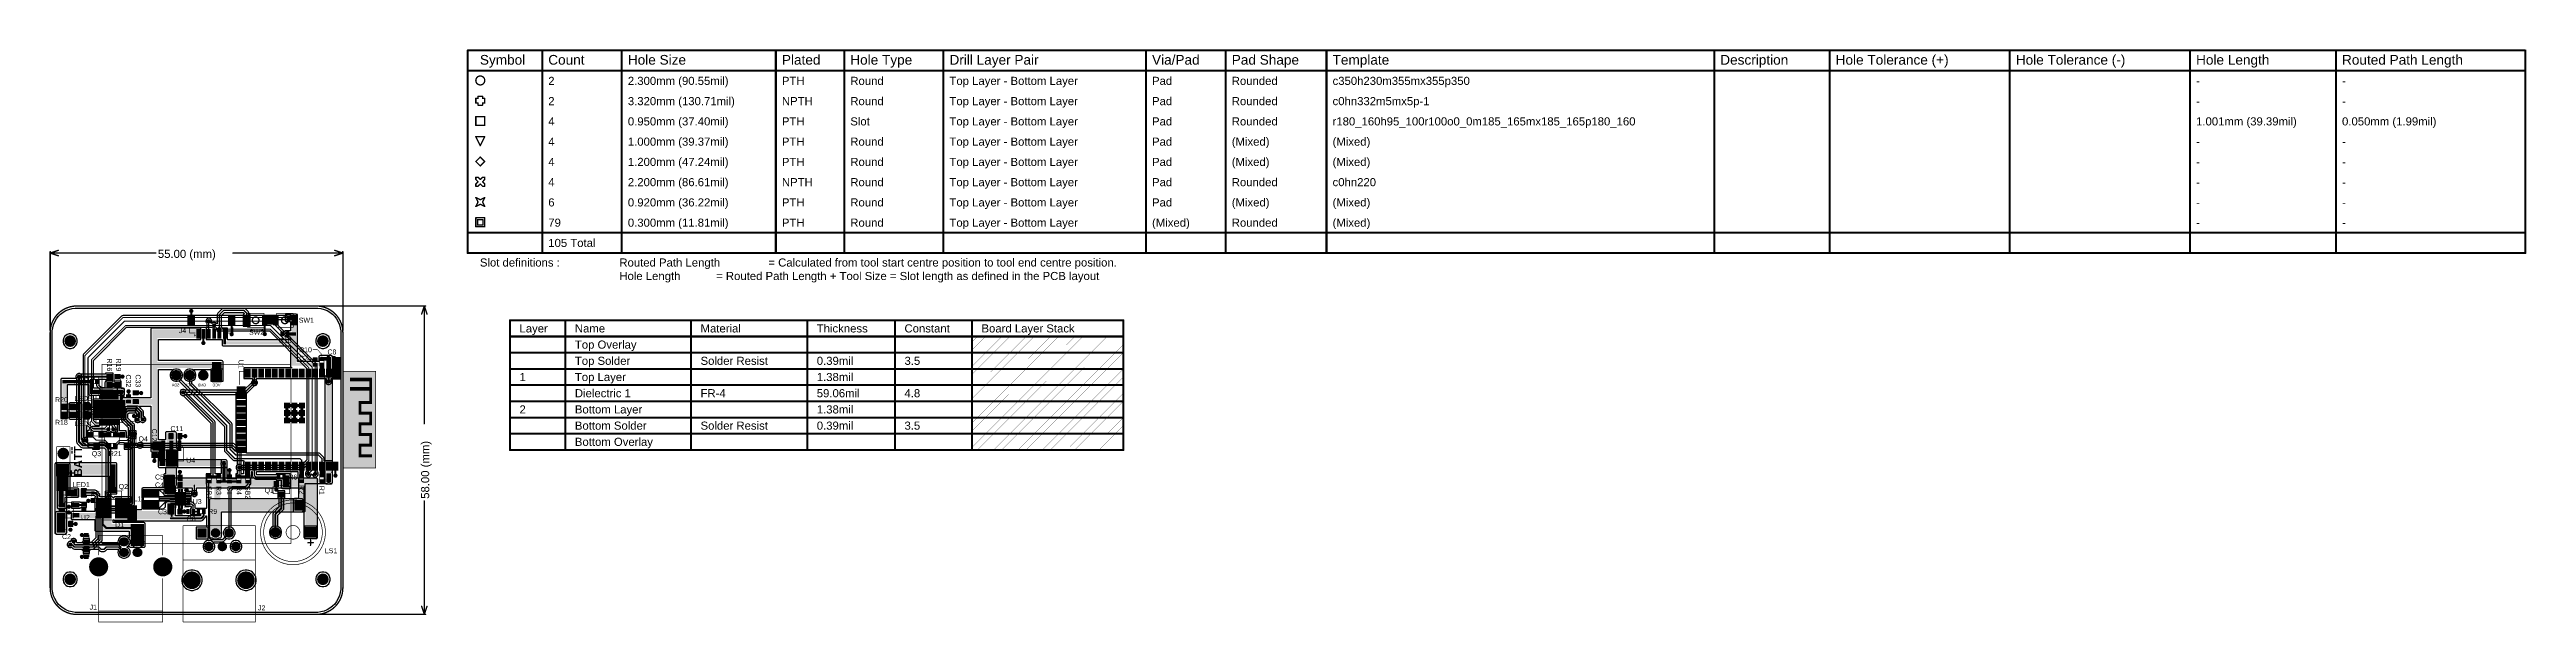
# Model space of a CAD drawing. Header units: inches. Extents: x -0.2 to 18.2, y -0.3 to 3.9.
import ezdxf

# ---------------------------------------------------------------- set-up
doc = ezdxf.new("R2010")
doc.units = ezdxf.units.IN
doc.header["$MEASUREMENT"] = 0
for name, color, linetype in [('Board Outline', 216, 'Continuous'), ('Bottom Layer', 5, 'Continuous'), ('Bottom Overlay', 54, 'Continuous'), ('Bottom Solder', 6, 'Continuous'), ('Dimension', 6, 'Continuous'), ('Drill Drawing', 1, 'Continuous'), ('Keep-Out Layer', 6, 'Continuous'), ('Multi-Layer', 9, 'Continuous'), ('Pad Holes', 156, 'Continuous'), ('Top Layer', 1, 'Continuous'), ('Top Overlay', 2, 'Continuous'), ('Top Paste', 8, 'Continuous'), ('Top Solder', 216, 'Continuous'), ('Via Holes', 16, 'Continuous')]:
    doc.layers.add(name, color=color, linetype=linetype)
doc.styles.add('Arial', font='', dxfattribs={"height": 0.2})
doc.styles.add('Arial_Bold', font='', dxfattribs={"height": 0.2})
doc.styles.get('Arial').set_extended_font_data('Arial')
doc.styles.get('Arial_Bold').set_extended_font_data('Arial', bold=True)

msp = doc.modelspace()

# ---------------------------------------------------------------- texts
at = {"layer": 'Bottom Overlay', "style": 'Arial', "text_generation_flag": 2}
msp.add_text('OLED1', height=0.037, dxfattribs=at).set_placement((0.213, 1.471))
at = {"layer": 'Dimension', "style": 'Arial'}
for s, p in [('55.00 (mm)', (0.649, 2.38)), ('Layer', (3.325, 1.828)), ('Name', (3.735, 1.828)), ('Material', (4.665, 1.828)), ('Thickness', (5.525, 1.828)), ('Constant', (6.174, 1.828)), ('Board Layer Stack', (6.744, 1.828)), ('Top Overlay', (3.735, 1.708)), ('Top Solder', (3.735, 1.588)), ('Solder Resist', (4.665, 1.588)), ('0.39mil', (5.525, 1.588)), ('1', (3.325, 1.468)), ('Top Layer', (3.735, 1.468)), ('1.38mil', (5.525, 1.468)), ('3.5', (6.174, 1.588)), ('2', (3.325, 1.228)), ('Dielectric 1', (3.735, 1.348)), ('Bottom Layer', (3.735, 1.228)), ('FR-4', (4.665, 1.348)), ('59.06mil', (5.525, 1.348)), ('1.38mil', (5.525, 1.228)), ('4.8', (6.174, 1.348)), ('Bottom Solder', (3.735, 1.108)), ('Solder Resist', (4.665, 1.108)), ('0.39mil', (5.525, 1.108)), ('3.5', (6.174, 1.108)), ('Bottom Overlay', (3.735, 0.988))]:
    msp.add_text(s, height=0.06, dxfattribs=at).set_placement(p)
msp.add_text('58.00 (mm)', height=0.06, rotation=90, dxfattribs=at).set_placement((2.657, 0.596))
at = {"layer": 'Drill Drawing', "style": 'Arial'}
for s, height, p in [('Symbol', 0.072, (3.032, 3.811)), ('Count', 0.072, (3.538, 3.811)), ('Hole Size', 0.072, (4.127, 3.811)), ('Plated', 0.072, (5.267, 3.811)), ('Hole Type', 0.072, (5.773, 3.811)), ('Drill Layer Pair', 0.072, (6.507, 3.811)), ('Via/Pad', 0.072, (8.006, 3.811)), ('Pad Shape', 0.072, (8.596, 3.811)), ('Template', 0.072, (9.342, 3.811)), ('Description', 0.072, (12.211, 3.811)), ('Hole Tolerance (+)', 0.072, (13.065, 3.811)), ('Hole Tolerance (-)', 0.072, (14.398, 3.811)), ('Hole Length', 0.072, (15.732, 3.811)), ('Routed Path Length', 0.072, (16.812, 3.811)), ('2', 0.06, (3.538, 3.661)), ('2.300mm (90.55mil)', 0.06, (4.127, 3.661)), ('PTH', 0.06, (5.267, 3.661)), ('Round', 0.06, (5.773, 3.661)), ('Top Layer - Bottom Layer', 0.06, (6.507, 3.661)), ('Pad', 0.06, (8.006, 3.661)), ('Rounded', 0.06, (8.596, 3.661)), ('c350h230m355mx355p350', 0.06, (9.342, 3.661)), ('-', 0.06, (15.732, 3.661)), ('-', 0.06, (16.812, 3.661)), ('2', 0.06, (3.538, 3.511)), ('3.320mm (130.71mil)', 0.06, (4.127, 3.511)), ('NPTH', 0.06, (5.267, 3.511)), ('Round', 0.06, (5.773, 3.511)), ('Top Layer - Bottom Layer', 0.06, (6.507, 3.511)), ('Pad', 0.06, (8.006, 3.511)), ('Rounded', 0.06, (8.596, 3.511)), ('c0hn332m5mx5p-1', 0.06, (9.342, 3.511)), ('-', 0.06, (15.732, 3.511)), ('-', 0.06, (16.812, 3.511)), ('4', 0.06, (3.538, 3.361)), ('0.950mm (37.40mil)', 0.06, (4.127, 3.361)), ('PTH', 0.06, (5.267, 3.361)), ('Slot', 0.06, (5.773, 3.361)), ('Top Layer - Bottom Layer', 0.06, (6.507, 3.361)), ('Pad', 0.06, (8.006, 3.361)), ('Rounded', 0.06, (8.596, 3.361)), ('r180_160h95_100r100o0_0m185_165mx185_165p180_160', 0.06, (9.342, 3.361)), ('1.001mm (39.39mil)', 0.06, (15.732, 3.361)), ('0.050mm (1.99mil)', 0.06, (16.812, 3.361)), ('4', 0.06, (3.538, 3.211)), ('4', 0.06, (3.538, 3.061)), ('1.000mm (39.37mil)', 0.06, (4.127, 3.211)), ('1.200mm (47.24mil)', 0.06, (4.127, 3.061)), ('PTH', 0.06, (5.267, 3.211)), ('PTH', 0.06, (5.267, 3.061)), ('Round', 0.06, (5.773, 3.211)), ('Round', 0.06, (5.773, 3.061)), ('Top Layer - Bottom Layer', 0.06, (6.507, 3.211)), ('Top Layer - Bottom Layer', 0.06, (6.507, 3.061)), ('Pad', 0.06, (8.006, 3.211)), ('Pad', 0.06, (8.006, 3.061)), ('(Mixed)', 0.06, (8.596, 3.211)), ('(Mixed)', 0.06, (8.596, 3.061)), ('(Mixed)', 0.06, (9.342, 3.211)), ('(Mixed)', 0.06, (9.342, 3.061)), ('-', 0.06, (15.732, 3.211)), ('-', 0.06, (16.812, 3.211)), ('4', 0.06, (3.538, 2.911)), ('2.200mm (86.61mil)', 0.06, (4.127, 2.911)), ('NPTH', 0.06, (5.267, 2.911)), ('Round', 0.06, (5.773, 2.911)), ('Top Layer - Bottom Layer', 0.06, (6.507, 2.911)), ('Pad', 0.06, (8.006, 2.911)), ('Rounded', 0.06, (8.596, 2.911)), ('c0hn220', 0.06, (9.342, 2.911)), ('-', 0.06, (15.732, 3.061)), ('-', 0.06, (15.732, 2.911)), ('-', 0.06, (16.812, 3.061)), ('-', 0.06, (16.812, 2.911)), ('6', 0.06, (3.538, 2.761)), ('0.920mm (36.22mil)', 0.06, (4.127, 2.761)), ('PTH', 0.06, (5.267, 2.761)), ('Round', 0.06, (5.773, 2.761)), ('Top Layer - Bottom Layer', 0.06, (6.507, 2.761)), ('Pad', 0.06, (8.006, 2.761)), ('(Mixed)', 0.06, (8.596, 2.761)), ('(Mixed)', 0.06, (9.342, 2.761)), ('-', 0.06, (15.732, 2.761)), ('-', 0.06, (16.812, 2.761)), ('79', 0.06, (3.538, 2.611)), ('0.300mm (11.81mil)', 0.06, (4.127, 2.611)), ('PTH', 0.06, (5.267, 2.611)), ('Round', 0.06, (5.773, 2.611)), ('Top Layer - Bottom Layer', 0.06, (6.507, 2.611)), ('(Mixed)', 0.06, (8.006, 2.611)), ('Rounded', 0.06, (8.596, 2.611)), ('(Mixed)', 0.06, (9.342, 2.611)), ('-', 0.06, (15.732, 2.611)), ('-', 0.06, (16.812, 2.611)), ('105 Total', 0.06, (3.538, 2.461)), ('Slot definitions :', 0.06, (3.032, 2.316)), ('Routed Path Length', 0.06, (4.064, 2.316)), ('Hole Length', 0.06, (4.064, 2.216)), (' = Routed Path Length + Tool Size = Slot length as defined in the PCB layout', 0.06, (4.757, 2.216)), ('= Calculated from tool start centre position to tool end centre position.', 0.06, (5.167, 2.316))]:
    msp.add_text(s, height=height, dxfattribs=at).set_placement(p)
at = {"layer": 'Top Overlay', "style": 'Arial'}
for s, p in [('J4', (0.804, 1.823)), ('SW2', (1.324, 1.811)), ('SW1', (1.692, 1.9)), ('C10', (1.544, 1.749)), ('C7', (1.694, 1.618)), ('R10', (1.694, 1.681)), ('C8', (1.904, 1.665)), ('R15', (0.023, 1.439)), ('R20', (-0.112, 1.312)), ('LED5', (0.031, 1.321)), ('R18', (-0.112, 1.144)), ('LED4', (0.031, 1.134)), ('U6', (0.414, 1.135)), ('C11', (0.742, 1.097)), ('Q3', (0.16, 0.912)), ('R21', (0.286, 0.912)), ('Q4', (0.506, 1.021)), ('C5', (0.628, 0.739)), ('U4', (0.859, 0.863)), ('R6', (1.615, 0.739)), ('R8', (-0.082, 0.683)), ('LED1', (0.016, 0.683)), ('R5', (0.153, 0.614)), ('Q2', (0.359, 0.669)), ('L1', (0.47, 0.577)), ('C4', (0.628, 0.68)), ('U3', (0.907, 0.557)), ('Q1', (1.439, 0.64)), ('U2', (0.08, 0.44)), ('D1', (0.333, 0.385)), ('C3', (0.65, 0.482)), ('C6', (0.862, 0.43)), ('R9', (1.022, 0.484)), ('C2', (-0.06, 0.298)), ('LS1', (1.885, 0.193)), ('J1', (0.144, -0.225)), ('J2', (1.39, -0.23))]:
    msp.add_text(s, height=0.037, dxfattribs=at).set_placement(p)
at = {"layer": 'Top Overlay'}
for s, height, rotation, style, p in [('R16', 0.037, 270, 'Arial', (0.273, 1.635)), ('R19', 0.037, 270, 'Arial', (0.34, 1.635)), ('C32', 0.037, 270, 'Arial', (0.413, 1.517)), ('C33', 0.037, 270, 'Arial', (0.484, 1.517)), ('U1', 0.037, 270, 'Arial', (1.246, 1.626)), ('C12', 0.037, 270, 'Arial', (0.605, 1.115)), ('+     --', 0.06, 90, 'Arial_Bold', (0.037, 0.762)), ('BATT', 0.06, 90, 'Arial_Bold', (0.088, 0.762)), ('SB1', 0.037, 270, 'Arial', (1.01, 0.691)), ('R3', 0.037, 270, 'Arial', (1.081, 0.691)), ('C1', 0.037, 270, 'Arial', (1.16, 0.691)), ('R4', 0.037, 270, 'Arial', (1.232, 0.691)), ('SB2', 0.037, 270, 'Arial', (1.296, 0.691)), ('R2', 0.037, 270, 'Arial', (1.695, 0.697)), ('R1', 0.037, 270, 'Arial', (1.845, 0.692))]:
    msp.add_text(s, height=height, rotation=rotation, dxfattribs=dict(at, style=style)).set_placement(p)

# ---------------------------------------------------------------- blocks, each defined once
blk = doc.blocks.new('28_QFN__5_5___1')
at = {"layer": 'Top Layer'}
for points in [[(-0.113, 0.065), (-0.076, 0.065), (-0.076, 0.053), (-0.113, 0.053)], [(-0.113, 0.045), (-0.076, 0.045), (-0.076, 0.033), (-0.113, 0.033)], [(-0.113, 0.026), (-0.076, 0.026), (-0.076, 0.014), (-0.113, 0.014)], [(-0.113, 0.006), (-0.076, 0.006), (-0.076, -0.006), (-0.113, -0.006)], [(-0.066, 0.066), (0.066, 0.066), (0.066, -0.066), (-0.066, -0.066)], [(-0.065, 0.113), (-0.053, 0.113), (-0.053, 0.076), (-0.065, 0.076)], [(-0.045, 0.113), (-0.033, 0.113), (-0.033, 0.076), (-0.045, 0.076)], [(-0.026, 0.113), (-0.014, 0.113), (-0.014, 0.076), (-0.026, 0.076)], [(-0.006, 0.113), (0.006, 0.113), (0.006, 0.076), (-0.006, 0.076)], [(0.014, 0.113), (0.026, 0.113), (0.026, 0.076), (0.014, 0.076)], [(0.033, 0.113), (0.045, 0.113), (0.045, 0.076), (0.033, 0.076)], [(0.053, 0.113), (0.065, 0.113), (0.065, 0.076), (0.053, 0.076)], [(0.076, 0.065), (0.113, 0.065), (0.113, 0.053), (0.076, 0.053)], [(0.076, 0.045), (0.113, 0.045), (0.113, 0.033), (0.076, 0.033)], [(0.076, 0.026), (0.113, 0.026), (0.113, 0.014), (0.076, 0.014)], [(0.076, 0.006), (0.113, 0.006), (0.113, -0.006), (0.076, -0.006)], [(-0.113, -0.014), (-0.076, -0.014), (-0.076, -0.026), (-0.113, -0.026)], [(-0.113, -0.033), (-0.076, -0.033), (-0.076, -0.045), (-0.113, -0.045)], [(-0.113, -0.053), (-0.076, -0.053), (-0.076, -0.065), (-0.113, -0.065)], [(-0.065, -0.076), (-0.053, -0.076), (-0.053, -0.113), (-0.065, -0.113)], [(-0.045, -0.076), (-0.033, -0.076), (-0.033, -0.113), (-0.045, -0.113)], [(-0.026, -0.076), (-0.014, -0.076), (-0.014, -0.113), (-0.026, -0.113)], [(-0.006, -0.076), (0.006, -0.076), (0.006, -0.113), (-0.006, -0.113)], [(0.014, -0.076), (0.026, -0.076), (0.026, -0.113), (0.014, -0.113)], [(0.033, -0.076), (0.045, -0.076), (0.045, -0.113), (0.033, -0.113)], [(0.053, -0.076), (0.065, -0.076), (0.065, -0.113), (0.053, -0.113)], [(0.076, -0.014), (0.113, -0.014), (0.113, -0.026), (0.076, -0.026)], [(0.076, -0.033), (0.113, -0.033), (0.113, -0.045), (0.076, -0.045)], [(0.076, -0.053), (0.113, -0.053), (0.113, -0.065), (0.076, -0.065)]]:
    blk.add_hatch(color=1, dxfattribs=at).paths.add_polyline_path(points)
at = {"layer": 'Top Paste'}
for points in [[(-0.113, 0.065), (-0.076, 0.065), (-0.076, 0.053), (-0.113, 0.053)], [(-0.113, 0.045), (-0.076, 0.045), (-0.076, 0.033), (-0.113, 0.033)], [(-0.113, 0.026), (-0.076, 0.026), (-0.076, 0.014), (-0.113, 0.014)], [(-0.113, 0.006), (-0.076, 0.006), (-0.076, -0.006), (-0.113, -0.006)], [(-0.066, 0.066), (0.066, 0.066), (0.066, -0.066), (-0.066, -0.066)], [(-0.065, 0.113), (-0.053, 0.113), (-0.053, 0.076), (-0.065, 0.076)], [(-0.045, 0.113), (-0.033, 0.113), (-0.033, 0.076), (-0.045, 0.076)], [(-0.026, 0.113), (-0.014, 0.113), (-0.014, 0.076), (-0.026, 0.076)], [(-0.006, 0.113), (0.006, 0.113), (0.006, 0.076), (-0.006, 0.076)], [(0.014, 0.113), (0.026, 0.113), (0.026, 0.076), (0.014, 0.076)], [(0.033, 0.113), (0.045, 0.113), (0.045, 0.076), (0.033, 0.076)], [(0.053, 0.113), (0.065, 0.113), (0.065, 0.076), (0.053, 0.076)], [(0.076, 0.065), (0.113, 0.065), (0.113, 0.053), (0.076, 0.053)], [(0.076, 0.045), (0.113, 0.045), (0.113, 0.033), (0.076, 0.033)], [(0.076, 0.026), (0.113, 0.026), (0.113, 0.014), (0.076, 0.014)], [(0.076, 0.006), (0.113, 0.006), (0.113, -0.006), (0.076, -0.006)], [(-0.113, -0.014), (-0.076, -0.014), (-0.076, -0.026), (-0.113, -0.026)], [(-0.113, -0.033), (-0.076, -0.033), (-0.076, -0.045), (-0.113, -0.045)], [(-0.113, -0.053), (-0.076, -0.053), (-0.076, -0.065), (-0.113, -0.065)], [(-0.065, -0.076), (-0.053, -0.076), (-0.053, -0.113), (-0.065, -0.113)], [(-0.045, -0.076), (-0.033, -0.076), (-0.033, -0.113), (-0.045, -0.113)], [(-0.026, -0.076), (-0.014, -0.076), (-0.014, -0.113), (-0.026, -0.113)], [(-0.006, -0.076), (0.006, -0.076), (0.006, -0.113), (-0.006, -0.113)], [(0.014, -0.076), (0.026, -0.076), (0.026, -0.113), (0.014, -0.113)], [(0.033, -0.076), (0.045, -0.076), (0.045, -0.113), (0.033, -0.113)], [(0.053, -0.076), (0.065, -0.076), (0.065, -0.113), (0.053, -0.113)], [(0.076, -0.014), (0.113, -0.014), (0.113, -0.026), (0.076, -0.026)], [(0.076, -0.033), (0.113, -0.033), (0.113, -0.045), (0.076, -0.045)], [(0.076, -0.053), (0.113, -0.053), (0.113, -0.065), (0.076, -0.065)]]:
    blk.add_hatch(color=8, dxfattribs=at).paths.add_polyline_path(points)
at = {"layer": 'Top Solder'}
for points in [[(-0.117, 0.069), (-0.072, 0.069), (-0.072, 0.049), (-0.117, 0.049)], [(-0.117, 0.049), (-0.072, 0.049), (-0.072, 0.029), (-0.117, 0.029)], [(-0.117, 0.03), (-0.072, 0.03), (-0.072, 0.01), (-0.117, 0.01)], [(-0.117, 0.01), (-0.072, 0.01), (-0.072, -0.01), (-0.117, -0.01)], [(-0.07, 0.07), (0.07, 0.07), (0.07, -0.07), (-0.07, -0.07)], [(-0.069, 0.117), (-0.049, 0.117), (-0.049, 0.072), (-0.069, 0.072)], [(-0.049, 0.117), (-0.029, 0.117), (-0.029, 0.072), (-0.049, 0.072)], [(-0.03, 0.117), (-0.01, 0.117), (-0.01, 0.072), (-0.03, 0.072)], [(-0.01, 0.117), (0.01, 0.117), (0.01, 0.072), (-0.01, 0.072)], [(0.01, 0.117), (0.03, 0.117), (0.03, 0.072), (0.01, 0.072)], [(0.029, 0.117), (0.049, 0.117), (0.049, 0.072), (0.029, 0.072)], [(0.049, 0.117), (0.069, 0.117), (0.069, 0.072), (0.049, 0.072)], [(0.072, 0.069), (0.117, 0.069), (0.117, 0.049), (0.072, 0.049)], [(0.072, 0.049), (0.117, 0.049), (0.117, 0.029), (0.072, 0.029)], [(0.072, 0.03), (0.117, 0.03), (0.117, 0.01), (0.072, 0.01)], [(0.072, 0.01), (0.117, 0.01), (0.117, -0.01), (0.072, -0.01)], [(-0.117, -0.01), (-0.072, -0.01), (-0.072, -0.03), (-0.117, -0.03)], [(-0.117, -0.029), (-0.072, -0.029), (-0.072, -0.049), (-0.117, -0.049)], [(-0.117, -0.049), (-0.072, -0.049), (-0.072, -0.069), (-0.117, -0.069)], [(-0.069, -0.072), (-0.049, -0.072), (-0.049, -0.117), (-0.069, -0.117)], [(-0.049, -0.072), (-0.029, -0.072), (-0.029, -0.117), (-0.049, -0.117)], [(-0.03, -0.072), (-0.01, -0.072), (-0.01, -0.117), (-0.03, -0.117)], [(-0.01, -0.072), (0.01, -0.072), (0.01, -0.117), (-0.01, -0.117)], [(0.01, -0.072), (0.03, -0.072), (0.03, -0.117), (0.01, -0.117)], [(0.029, -0.072), (0.049, -0.072), (0.049, -0.117), (0.029, -0.117)], [(0.049, -0.072), (0.069, -0.072), (0.069, -0.117), (0.049, -0.117)], [(0.072, -0.01), (0.117, -0.01), (0.117, -0.03), (0.072, -0.03)], [(0.072, -0.029), (0.117, -0.029), (0.117, -0.049), (0.072, -0.049)], [(0.072, -0.049), (0.117, -0.049), (0.117, -0.069), (0.072, -0.069)]]:
    blk.add_hatch(color=216, dxfattribs=at).paths.add_polyline_path(points)
at = {"layer": 'Top Overlay', "const_width": 0.005}
for points in [[(-0.119, 0.06), (-0.124, 0.065)], [(-0.124, 0.065), (-0.124, 0.055)], [(-0.119, 0.06), (-0.124, 0.055)], [(-0.075, 0.1), (-0.1, 0.1)], [(-0.1, 0.1), (-0.1, 0.075)], [(0.1, 0.1), (0.075, 0.1)], [(0.1, 0.1), (0.1, 0.075)], [(-0.1, -0.075), (-0.1, -0.1)], [(-0.075, -0.1), (-0.1, -0.1)], [(0.1, -0.1), (0.075, -0.1)], [(0.1, -0.075), (0.1, -0.1)]]:
    blk.add_lwpolyline(points, dxfattribs=at)
at = {"layer": 'Top Overlay', "const_width": 0.0025}
for points in [[(-0.125, 0.065, 1), (-0.123, 0.065, 1)], [(-0.125, 0.065, 1), (-0.123, 0.065, 1)], [(-0.125, 0.055, 1), (-0.123, 0.055, 1)], [(-0.125, 0.055, 1), (-0.123, 0.055, 1)], [(-0.12, 0.06, 1), (-0.118, 0.06, 1)], [(-0.12, 0.06, 1), (-0.118, 0.06, 1)], [(-0.101, 0.1, 1), (-0.099, 0.1, 1)], [(-0.101, 0.1, 1), (-0.099, 0.1, 1)], [(-0.101, 0.075, 1), (-0.099, 0.075, 1)], [(-0.076, 0.1, 1), (-0.074, 0.1, 1)], [(0.074, 0.1, 1), (0.076, 0.1, 1)], [(0.099, 0.1, 1), (0.101, 0.1, 1)], [(0.099, 0.1, 1), (0.101, 0.1, 1)], [(0.099, 0.075, 1), (0.101, 0.075, 1)], [(-0.101, -0.075, 1), (-0.099, -0.075, 1)], [(-0.101, -0.1, 1), (-0.099, -0.1, 1)], [(-0.101, -0.1, 1), (-0.099, -0.1, 1)], [(-0.076, -0.1, 1), (-0.074, -0.1, 1)], [(0.074, -0.1, 1), (0.076, -0.1, 1)], [(0.099, -0.075, 1), (0.101, -0.075, 1)], [(0.099, -0.1, 1), (0.101, -0.1, 1)], [(0.099, -0.1, 1), (0.101, -0.1, 1)]]:
    blk.add_lwpolyline(points, format="xyb", close=True, dxfattribs=at)
blk = doc.blocks.new('SOT_89_3_2')
at = {"layer": 'Top Layer'}
for points in [[(-0.038, 0.104), (0.038, 0.104), (0.038, -0.015), (-0.038, -0.015)], [(-0.07, -0.011), (-0.048, -0.011), (-0.048, -0.079), (-0.07, -0.079)], [(-0.011, -0.011), (0.011, -0.011), (0.011, -0.079), (-0.011, -0.079)], [(0.048, -0.011), (0.07, -0.011), (0.07, -0.079), (0.048, -0.079)]]:
    blk.add_hatch(color=1, dxfattribs=at).paths.add_polyline_path(points)
at = {"layer": 'Top Paste'}
for points in [[(-0.038, 0.104), (0.038, 0.104), (0.038, -0.015), (-0.038, -0.015)], [(-0.07, -0.011), (-0.048, -0.011), (-0.048, -0.079), (-0.07, -0.079)], [(-0.011, -0.011), (0.011, -0.011), (0.011, -0.079), (-0.011, -0.079)], [(0.048, -0.011), (0.07, -0.011), (0.07, -0.079), (0.048, -0.079)]]:
    blk.add_hatch(color=8, dxfattribs=at).paths.add_polyline_path(points)
at = {"layer": 'Top Solder'}
for points in [[(-0.042, 0.108), (0.042, 0.108), (0.042, -0.019), (-0.042, -0.019)], [(-0.074, -0.007), (-0.044, -0.007), (-0.044, -0.083), (-0.074, -0.083)], [(-0.015, -0.007), (0.015, -0.007), (0.015, -0.083), (-0.015, -0.083)], [(0.044, -0.007), (0.074, -0.007), (0.074, -0.083), (0.044, -0.083)]]:
    blk.add_hatch(color=216, dxfattribs=at).paths.add_polyline_path(points)
at = {"layer": 'Top Overlay', "const_width": 0.005}
for points in [[(-0.044, 0.068), (-0.091, 0.068)], [(-0.091, 0.068), (-0.091, -0.035)], [(0.091, 0.068), (0.044, 0.068)], [(0.091, 0.068), (0.091, -0.035)], [(-0.077, -0.045), (-0.082, -0.04)], [(-0.082, -0.04), (-0.082, -0.05)], [(-0.077, -0.045), (-0.082, -0.05)]]:
    blk.add_lwpolyline(points, dxfattribs=at)
at = {"layer": 'Top Overlay', "const_width": 0.0025}
for points in [[(-0.092, 0.068, 1), (-0.09, 0.068, 1)], [(-0.092, 0.068, 1), (-0.09, 0.068, 1)], [(-0.045, 0.068, 1), (-0.043, 0.068, 1)], [(0.043, 0.068, 1), (0.045, 0.068, 1)], [(0.09, 0.068, 1), (0.092, 0.068, 1)], [(0.09, 0.068, 1), (0.092, 0.068, 1)], [(-0.092, -0.035, 1), (-0.09, -0.035, 1)], [(-0.083, -0.04, 1), (-0.081, -0.04, 1)], [(-0.083, -0.04, 1), (-0.081, -0.04, 1)], [(-0.083, -0.05, 1), (-0.081, -0.05, 1)], [(-0.083, -0.05, 1), (-0.081, -0.05, 1)], [(-0.078, -0.045, 1), (-0.076, -0.045, 1)], [(-0.078, -0.045, 1), (-0.076, -0.045, 1)], [(0.09, -0.035, 1), (0.092, -0.035, 1)]]:
    blk.add_lwpolyline(points, format="xyb", close=True, dxfattribs=at)
blk = doc.blocks.new('B3U_1000P_3')
at = {"layer": 'Top Layer'}
for points in [[(-0.083, 0.034), (-0.051, 0.034), (-0.051, -0.034), (-0.083, -0.034)], [(0.051, 0.034), (0.083, 0.034), (0.083, -0.034), (0.051, -0.034)]]:
    blk.add_hatch(color=1, dxfattribs=at).paths.add_polyline_path(points)
at = {"layer": 'Top Paste'}
for points in [[(-0.083, 0.034), (-0.051, 0.034), (-0.051, -0.034), (-0.083, -0.034)], [(0.051, 0.034), (0.083, 0.034), (0.083, -0.034), (0.051, -0.034)]]:
    blk.add_hatch(color=8, dxfattribs=at).paths.add_polyline_path(points)
at = {"layer": 'Top Solder'}
for points in [[(-0.087, 0.038), (-0.047, 0.038), (-0.047, -0.038), (-0.087, -0.038)], [(0.047, 0.038), (0.087, 0.038), (0.087, -0.038), (0.047, -0.038)]]:
    blk.add_hatch(color=216, dxfattribs=at).paths.add_polyline_path(points)
at = {"layer": 'Top Overlay', "const_width": 0.005}
for points in [[(-0.062, 0.051), (0.062, 0.051)], [(-0.062, 0.04), (-0.062, 0.051)], [(0.062, 0.04), (0.062, 0.051)], [(-0.062, -0.051), (-0.062, -0.04)], [(-0.062, -0.051), (0.062, -0.051)], [(0.062, -0.051), (0.062, -0.04)]]:
    blk.add_lwpolyline(points, dxfattribs=at)
at = {"layer": 'Top Overlay'}
for points, const_width in [([(-0.063, 0.051, 1), (-0.061, 0.051, 1)], 0.0025), ([(-0.063, 0.051, 1), (-0.061, 0.051, 1)], 0.0025), ([(-0.063, 0.04, 1), (-0.061, 0.04, 1)], 0.0025), ([(0.025, 0, 1), (-0.025, 0, 1)], 0.01), ([(-0.028, 0, 1), (-0.023, 0, 1)], 0.005), ([(0.023, 0, 1), (0.028, 0, 1)], 0.005), ([(0.061, 0.051, 1), (0.063, 0.051, 1)], 0.0025), ([(0.061, 0.051, 1), (0.063, 0.051, 1)], 0.0025), ([(0.061, 0.04, 1), (0.063, 0.04, 1)], 0.0025), ([(-0.063, -0.04, 1), (-0.061, -0.04, 1)], 0.0025), ([(-0.063, -0.051, 1), (-0.061, -0.051, 1)], 0.0025), ([(-0.063, -0.051, 1), (-0.061, -0.051, 1)], 0.0025), ([(0.061, -0.04, 1), (0.063, -0.04, 1)], 0.0025), ([(0.061, -0.051, 1), (0.063, -0.051, 1)], 0.0025), ([(0.061, -0.051, 1), (0.063, -0.051, 1)], 0.0025)]:
    blk.add_lwpolyline(points, format="xyb", close=True, dxfattribs=dict(at, const_width=const_width))
blk = doc.blocks.new('B3U_1000P_4')
at = {"layer": 'Top Layer'}
for points in [[(-0.083, 0.034), (-0.051, 0.034), (-0.051, -0.034), (-0.083, -0.034)], [(0.051, 0.034), (0.083, 0.034), (0.083, -0.034), (0.051, -0.034)]]:
    blk.add_hatch(color=1, dxfattribs=at).paths.add_polyline_path(points)
at = {"layer": 'Top Paste'}
for points in [[(-0.083, 0.034), (-0.051, 0.034), (-0.051, -0.034), (-0.083, -0.034)], [(0.051, 0.034), (0.083, 0.034), (0.083, -0.034), (0.051, -0.034)]]:
    blk.add_hatch(color=8, dxfattribs=at).paths.add_polyline_path(points)
at = {"layer": 'Top Solder'}
for points in [[(-0.087, 0.038), (-0.047, 0.038), (-0.047, -0.038), (-0.087, -0.038)], [(0.047, 0.038), (0.087, 0.038), (0.087, -0.038), (0.047, -0.038)]]:
    blk.add_hatch(color=216, dxfattribs=at).paths.add_polyline_path(points)
at = {"layer": 'Top Overlay', "const_width": 0.005}
for points in [[(0.062, 0.051), (-0.062, 0.051)], [(-0.062, 0.051), (-0.062, 0.04)], [(0.062, 0.051), (0.062, 0.04)], [(-0.062, -0.04), (-0.062, -0.051)], [(0.062, -0.051), (-0.062, -0.051)], [(0.062, -0.04), (0.062, -0.051)]]:
    blk.add_lwpolyline(points, dxfattribs=at)
at = {"layer": 'Top Overlay'}
for points, const_width in [([(-0.063, 0.051, 1), (-0.061, 0.051, 1)], 0.0025), ([(-0.063, 0.051, 1), (-0.061, 0.051, 1)], 0.0025), ([(-0.063, 0.04, 1), (-0.061, 0.04, 1)], 0.0025), ([(0.025, 0, 1), (-0.025, 0, 1)], 0.01), ([(-0.028, 0, 1), (-0.023, 0, 1)], 0.005), ([(0.023, 0, 1), (0.028, 0, 1)], 0.005), ([(0.061, 0.051, 1), (0.063, 0.051, 1)], 0.0025), ([(0.061, 0.051, 1), (0.063, 0.051, 1)], 0.0025), ([(0.061, 0.04, 1), (0.063, 0.04, 1)], 0.0025), ([(-0.063, -0.04, 1), (-0.061, -0.04, 1)], 0.0025), ([(-0.063, -0.051, 1), (-0.061, -0.051, 1)], 0.0025), ([(-0.063, -0.051, 1), (-0.061, -0.051, 1)], 0.0025), ([(0.061, -0.04, 1), (0.063, -0.04, 1)], 0.0025), ([(0.061, -0.051, 1), (0.063, -0.051, 1)], 0.0025), ([(0.061, -0.051, 1), (0.063, -0.051, 1)], 0.0025)]:
    blk.add_lwpolyline(points, format="xyb", close=True, dxfattribs=dict(at, const_width=const_width))
blk = doc.blocks.new('R___0402_5')
at = {"layer": 'Top Layer'}
for points in [[(-0.028, -0.013), (-0.028, 0.013), (-0.009, 0.013), (-0.009, -0.013)], [(0.009, -0.013), (0.009, 0.013), (0.028, 0.013), (0.028, -0.013)]]:
    blk.add_hatch(color=1, dxfattribs=at).paths.add_polyline_path(points)
at = {"layer": 'Top Paste'}
for points in [[(-0.028, -0.013), (-0.028, 0.013), (-0.009, 0.013), (-0.009, -0.013)], [(0.009, -0.013), (0.009, 0.013), (0.028, 0.013), (0.028, -0.013)]]:
    blk.add_hatch(color=8, dxfattribs=at).paths.add_polyline_path(points)
at = {"layer": 'Top Solder'}
for points in [[(-0.03, -0.015), (-0.03, 0.015), (-0.007, 0.015), (-0.007, -0.015)], [(0.007, -0.015), (0.007, 0.015), (0.03, 0.015), (0.03, -0.015)]]:
    blk.add_hatch(color=216, dxfattribs=at).paths.add_polyline_path(points)
at = {"layer": 'Top Overlay'}
for points, const_width in [([(-0.032, 0.016, 1), (-0.03, 0.016, 1)], 0.0025), ([(-0.032, 0.016, 1), (-0.03, 0.016, 1)], 0.0025), ([(0.03, 0.016, 1), (0.032, 0.016, 1)], 0.0025), ([(0.03, 0.016, 1), (0.032, 0.016, 1)], 0.0025), ([(-0.032, -0.016, 1), (-0.03, -0.016, 1)], 0.0025), ([(-0.032, -0.016, 1), (-0.03, -0.016, 1)], 0.0025), ([(-0.032, -0.017, 1), (-0.032, -0.017, 1)], 0.0000635), ([(0.03, -0.016, 1), (0.032, -0.016, 1)], 0.0025), ([(0.03, -0.016, 1), (0.032, -0.016, 1)], 0.0025), ([(0.032, -0.017, 1), (0.032, -0.017, 1)], 0.0000635)]:
    blk.add_lwpolyline(points, format="xyb", close=True, dxfattribs=dict(at, const_width=const_width))
for points, const_width in [([(-0.031, 0.016), (0.031, 0.016)], 0.005), ([(-0.031, -0.016), (-0.031, 0.016)], 0.005), ([(0.031, -0.016), (0.031, 0.016)], 0.005), ([(-0.031, -0.016), (0.031, -0.016)], 0.005), ([(-0.032, -0.017), (0.032, -0.017)], 0.000127)]:
    blk.add_lwpolyline(points, dxfattribs=dict(at, const_width=const_width))
blk = doc.blocks.new('R___0603_6')
at = {"layer": 'Top Layer'}
for points in [[(-0.015, 0.0175), (-0.015, -0.0175), (-0.045, -0.0175), (-0.045, 0.0175)], [(0.045, 0.0175), (0.045, -0.0175), (0.015, -0.0175), (0.015, 0.0175)]]:
    blk.add_hatch(color=1, dxfattribs=at).paths.add_polyline_path(points)
at = {"layer": 'Top Paste'}
for points in [[(-0.015, 0.0175), (-0.015, -0.0175), (-0.045, -0.0175), (-0.045, 0.0175)], [(0.045, 0.0175), (0.045, -0.0175), (0.015, -0.0175), (0.015, 0.0175)]]:
    blk.add_hatch(color=8, dxfattribs=at).paths.add_polyline_path(points)
at = {"layer": 'Top Solder'}
for points in [[(-0.011, 0.0215), (-0.011, -0.0215), (-0.049, -0.0215), (-0.049, 0.0215)], [(0.049, 0.0215), (0.049, -0.0215), (0.011, -0.0215), (0.011, 0.0215)]]:
    blk.add_hatch(color=216, dxfattribs=at).paths.add_polyline_path(points)
at = {"layer": 'Top Overlay', "const_width": 0.005}
for points in [[(-0.048, 0.021), (-0.048, -0.021)], [(0.048, 0.021), (-0.048, 0.021)], [(0.048, 0.021), (0.048, -0.021)], [(0.048, -0.021), (-0.048, -0.021)]]:
    blk.add_lwpolyline(points, dxfattribs=at)
at = {"layer": 'Top Overlay', "const_width": 0.0025}
for points in [[(-0.04925, 0.021, 1), (-0.04675, 0.021, 1)], [(-0.04925, 0.021, 1), (-0.04675, 0.021, 1)], [(0.04675, 0.021, 1), (0.04925, 0.021, 1)], [(0.04675, 0.021, 1), (0.04925, 0.021, 1)], [(-0.04925, -0.021, 1), (-0.04675, -0.021, 1)], [(-0.04925, -0.021, 1), (-0.04675, -0.021, 1)], [(0.04675, -0.021, 1), (0.04925, -0.021, 1)], [(0.04675, -0.021, 1), (0.04925, -0.021, 1)]]:
    blk.add_lwpolyline(points, format="xyb", close=True, dxfattribs=at)
blk = doc.blocks.new('R___0603_7')
at = {"layer": 'Top Layer'}
for points in [[(-0.015, 0.0175), (-0.015, -0.0175), (-0.045, -0.0175), (-0.045, 0.0175)], [(0.045, 0.0175), (0.045, -0.0175), (0.015, -0.0175), (0.015, 0.0175)]]:
    blk.add_hatch(color=1, dxfattribs=at).paths.add_polyline_path(points)
at = {"layer": 'Top Paste'}
for points in [[(-0.015, 0.0175), (-0.015, -0.0175), (-0.045, -0.0175), (-0.045, 0.0175)], [(0.045, 0.0175), (0.045, -0.0175), (0.015, -0.0175), (0.015, 0.0175)]]:
    blk.add_hatch(color=8, dxfattribs=at).paths.add_polyline_path(points)
at = {"layer": 'Top Solder'}
for points in [[(-0.011, 0.0215), (-0.011, -0.0215), (-0.049, -0.0215), (-0.049, 0.0215)], [(0.049, 0.0215), (0.049, -0.0215), (0.011, -0.0215), (0.011, 0.0215)]]:
    blk.add_hatch(color=216, dxfattribs=at).paths.add_polyline_path(points)
at = {"layer": 'Top Overlay', "const_width": 0.005}
for points in [[(-0.048, -0.021), (-0.048, 0.021)], [(0.048, 0.021), (-0.048, 0.021)], [(0.048, -0.021), (0.048, 0.021)], [(0.048, -0.021), (-0.048, -0.021)]]:
    blk.add_lwpolyline(points, dxfattribs=at)
at = {"layer": 'Top Overlay', "const_width": 0.0025}
for points in [[(-0.04925, 0.021, 1), (-0.04675, 0.021, 1)], [(-0.04925, 0.021, 1), (-0.04675, 0.021, 1)], [(0.04675, 0.021, 1), (0.04925, 0.021, 1)], [(0.04675, 0.021, 1), (0.04925, 0.021, 1)], [(-0.04925, -0.021, 1), (-0.04675, -0.021, 1)], [(-0.04925, -0.021, 1), (-0.04675, -0.021, 1)], [(0.04675, -0.021, 1), (0.04925, -0.021, 1)], [(0.04675, -0.021, 1), (0.04925, -0.021, 1)]]:
    blk.add_lwpolyline(points, format="xyb", close=True, dxfattribs=at)
blk = doc.blocks.new('R___0603_8')
at = {"layer": 'Top Layer'}
for points in [[(-0.015, 0.0175), (-0.015, -0.0175), (-0.045, -0.0175), (-0.045, 0.0175)], [(0.045, 0.0175), (0.045, -0.0175), (0.015, -0.0175), (0.015, 0.0175)]]:
    blk.add_hatch(color=1, dxfattribs=at).paths.add_polyline_path(points)
at = {"layer": 'Top Paste'}
for points in [[(-0.015, 0.0175), (-0.015, -0.0175), (-0.045, -0.0175), (-0.045, 0.0175)], [(0.045, 0.0175), (0.045, -0.0175), (0.015, -0.0175), (0.015, 0.0175)]]:
    blk.add_hatch(color=8, dxfattribs=at).paths.add_polyline_path(points)
at = {"layer": 'Top Solder'}
for points in [[(-0.011, 0.0215), (-0.011, -0.0215), (-0.049, -0.0215), (-0.049, 0.0215)], [(0.049, 0.0215), (0.049, -0.0215), (0.011, -0.0215), (0.011, 0.0215)]]:
    blk.add_hatch(color=216, dxfattribs=at).paths.add_polyline_path(points)
at = {"layer": 'Top Overlay', "const_width": 0.005}
for points in [[(-0.048, 0.021), (-0.048, -0.021)], [(0.048, 0.021), (-0.048, 0.021)], [(0.048, 0.021), (0.048, -0.021)], [(0.048, -0.021), (-0.048, -0.021)]]:
    blk.add_lwpolyline(points, dxfattribs=at)
at = {"layer": 'Top Overlay', "const_width": 0.0025}
for points in [[(-0.04925, 0.021, 1), (-0.04675, 0.021, 1)], [(-0.04925, 0.021, 1), (-0.04675, 0.021, 1)], [(0.04675, 0.021, 1), (0.04925, 0.021, 1)], [(0.04675, 0.021, 1), (0.04925, 0.021, 1)], [(-0.04925, -0.021, 1), (-0.04675, -0.021, 1)], [(-0.04925, -0.021, 1), (-0.04675, -0.021, 1)], [(0.04675, -0.021, 1), (0.04925, -0.021, 1)], [(0.04675, -0.021, 1), (0.04925, -0.021, 1)]]:
    blk.add_lwpolyline(points, format="xyb", close=True, dxfattribs=at)
blk = doc.blocks.new('R___0402_9')
at = {"layer": 'Top Layer'}
for points in [[(-0.028, -0.013), (-0.028, 0.013), (-0.009, 0.013), (-0.009, -0.013)], [(0.009, -0.013), (0.009, 0.013), (0.028, 0.013), (0.028, -0.013)]]:
    blk.add_hatch(color=1, dxfattribs=at).paths.add_polyline_path(points)
at = {"layer": 'Top Paste'}
for points in [[(-0.028, -0.013), (-0.028, 0.013), (-0.009, 0.013), (-0.009, -0.013)], [(0.009, -0.013), (0.009, 0.013), (0.028, 0.013), (0.028, -0.013)]]:
    blk.add_hatch(color=8, dxfattribs=at).paths.add_polyline_path(points)
at = {"layer": 'Top Solder'}
for points in [[(-0.03, -0.015), (-0.03, 0.015), (-0.007, 0.015), (-0.007, -0.015)], [(0.007, -0.015), (0.007, 0.015), (0.03, 0.015), (0.03, -0.015)]]:
    blk.add_hatch(color=216, dxfattribs=at).paths.add_polyline_path(points)
at = {"layer": 'Top Overlay'}
for points, const_width in [([(-0.032, 0.016, 1), (-0.03, 0.016, 1)], 0.0025), ([(-0.032, 0.016, 1), (-0.03, 0.016, 1)], 0.0025), ([(0.03, 0.016, 1), (0.032, 0.016, 1)], 0.0025), ([(0.03, 0.016, 1), (0.032, 0.016, 1)], 0.0025), ([(-0.032, -0.016, 1), (-0.03, -0.016, 1)], 0.0025), ([(-0.032, -0.016, 1), (-0.03, -0.016, 1)], 0.0025), ([(-0.032, -0.017, 1), (-0.032, -0.017, 1)], 0.0000635), ([(0.03, -0.016, 1), (0.032, -0.016, 1)], 0.0025), ([(0.03, -0.016, 1), (0.032, -0.016, 1)], 0.0025), ([(0.032, -0.017, 1), (0.032, -0.017, 1)], 0.0000635)]:
    blk.add_lwpolyline(points, format="xyb", close=True, dxfattribs=dict(at, const_width=const_width))
for points, const_width in [([(0.031, 0.016), (-0.031, 0.016)], 0.005), ([(-0.031, 0.016), (-0.031, -0.016)], 0.005), ([(0.031, 0.016), (0.031, -0.016)], 0.005), ([(0.031, -0.016), (-0.031, -0.016)], 0.005), ([(0.032, -0.017), (-0.032, -0.017)], 0.000127)]:
    blk.add_lwpolyline(points, dxfattribs=dict(at, const_width=const_width))
blk = doc.blocks.new('R___0603_10')
at = {"layer": 'Top Layer'}
for points in [[(-0.015, 0.0175), (-0.015, -0.0175), (-0.045, -0.0175), (-0.045, 0.0175)], [(0.045, 0.0175), (0.045, -0.0175), (0.015, -0.0175), (0.015, 0.0175)]]:
    blk.add_hatch(color=1, dxfattribs=at).paths.add_polyline_path(points)
at = {"layer": 'Top Paste'}
for points in [[(-0.015, 0.0175), (-0.015, -0.0175), (-0.045, -0.0175), (-0.045, 0.0175)], [(0.045, 0.0175), (0.045, -0.0175), (0.015, -0.0175), (0.015, 0.0175)]]:
    blk.add_hatch(color=8, dxfattribs=at).paths.add_polyline_path(points)
at = {"layer": 'Top Solder'}
for points in [[(-0.011, 0.0215), (-0.011, -0.0215), (-0.049, -0.0215), (-0.049, 0.0215)], [(0.049, 0.0215), (0.049, -0.0215), (0.011, -0.0215), (0.011, 0.0215)]]:
    blk.add_hatch(color=216, dxfattribs=at).paths.add_polyline_path(points)
at = {"layer": 'Top Overlay', "const_width": 0.005}
for points in [[(-0.048, -0.021), (-0.048, 0.021)], [(0.048, 0.021), (-0.048, 0.021)], [(0.048, -0.021), (0.048, 0.021)], [(0.048, -0.021), (-0.048, -0.021)]]:
    blk.add_lwpolyline(points, dxfattribs=at)
at = {"layer": 'Top Overlay', "const_width": 0.0025}
for points in [[(-0.04925, 0.021, 1), (-0.04675, 0.021, 1)], [(-0.04925, 0.021, 1), (-0.04675, 0.021, 1)], [(0.04675, 0.021, 1), (0.04925, 0.021, 1)], [(0.04675, 0.021, 1), (0.04925, 0.021, 1)], [(-0.04925, -0.021, 1), (-0.04675, -0.021, 1)], [(-0.04925, -0.021, 1), (-0.04675, -0.021, 1)], [(0.04675, -0.021, 1), (0.04925, -0.021, 1)], [(0.04675, -0.021, 1), (0.04925, -0.021, 1)]]:
    blk.add_lwpolyline(points, format="xyb", close=True, dxfattribs=at)
blk = doc.blocks.new('R___0402_11')
at = {"layer": 'Top Layer'}
for points in [[(-0.028, -0.013), (-0.028, 0.013), (-0.009, 0.013), (-0.009, -0.013)], [(0.009, -0.013), (0.009, 0.013), (0.028, 0.013), (0.028, -0.013)]]:
    blk.add_hatch(color=1, dxfattribs=at).paths.add_polyline_path(points)
at = {"layer": 'Top Paste'}
for points in [[(-0.028, -0.013), (-0.028, 0.013), (-0.009, 0.013), (-0.009, -0.013)], [(0.009, -0.013), (0.009, 0.013), (0.028, 0.013), (0.028, -0.013)]]:
    blk.add_hatch(color=8, dxfattribs=at).paths.add_polyline_path(points)
at = {"layer": 'Top Solder'}
for points in [[(-0.03, -0.015), (-0.03, 0.015), (-0.007, 0.015), (-0.007, -0.015)], [(0.007, -0.015), (0.007, 0.015), (0.03, 0.015), (0.03, -0.015)]]:
    blk.add_hatch(color=216, dxfattribs=at).paths.add_polyline_path(points)
at = {"layer": 'Top Overlay'}
for points, const_width in [([(-0.032, 0.016, 1), (-0.03, 0.016, 1)], 0.0025), ([(-0.032, 0.016, 1), (-0.03, 0.016, 1)], 0.0025), ([(0.03, 0.016, 1), (0.032, 0.016, 1)], 0.0025), ([(0.03, 0.016, 1), (0.032, 0.016, 1)], 0.0025), ([(-0.032, -0.016, 1), (-0.03, -0.016, 1)], 0.0025), ([(-0.032, -0.016, 1), (-0.03, -0.016, 1)], 0.0025), ([(-0.032, -0.017, 1), (-0.032, -0.017, 1)], 0.0000635), ([(0.03, -0.016, 1), (0.032, -0.016, 1)], 0.0025), ([(0.03, -0.016, 1), (0.032, -0.016, 1)], 0.0025), ([(0.032, -0.017, 1), (0.032, -0.017, 1)], 0.0000635)]:
    blk.add_lwpolyline(points, format="xyb", close=True, dxfattribs=dict(at, const_width=const_width))
for points, const_width in [([(-0.031, 0.016), (0.031, 0.016)], 0.005), ([(-0.031, -0.016), (-0.031, 0.016)], 0.005), ([(0.031, -0.016), (0.031, 0.016)], 0.005), ([(-0.031, -0.016), (0.031, -0.016)], 0.005), ([(-0.032, -0.017), (0.032, -0.017)], 0.000127)]:
    blk.add_lwpolyline(points, dxfattribs=dict(at, const_width=const_width))
blk = doc.blocks.new('R___0402_12')
at = {"layer": 'Top Layer'}
for points in [[(-0.028, -0.013), (-0.028, 0.013), (-0.009, 0.013), (-0.009, -0.013)], [(0.009, -0.013), (0.009, 0.013), (0.028, 0.013), (0.028, -0.013)]]:
    blk.add_hatch(color=1, dxfattribs=at).paths.add_polyline_path(points)
at = {"layer": 'Top Paste'}
for points in [[(-0.028, -0.013), (-0.028, 0.013), (-0.009, 0.013), (-0.009, -0.013)], [(0.009, -0.013), (0.009, 0.013), (0.028, 0.013), (0.028, -0.013)]]:
    blk.add_hatch(color=8, dxfattribs=at).paths.add_polyline_path(points)
at = {"layer": 'Top Solder'}
for points in [[(-0.03, -0.015), (-0.03, 0.015), (-0.007, 0.015), (-0.007, -0.015)], [(0.007, -0.015), (0.007, 0.015), (0.03, 0.015), (0.03, -0.015)]]:
    blk.add_hatch(color=216, dxfattribs=at).paths.add_polyline_path(points)
at = {"layer": 'Top Overlay'}
for points, const_width in [([(-0.032, 0.016, 1), (-0.03, 0.016, 1)], 0.0025), ([(-0.032, 0.016, 1), (-0.03, 0.016, 1)], 0.0025), ([(0.03, 0.016, 1), (0.032, 0.016, 1)], 0.0025), ([(0.03, 0.016, 1), (0.032, 0.016, 1)], 0.0025), ([(-0.032, -0.016, 1), (-0.03, -0.016, 1)], 0.0025), ([(-0.032, -0.016, 1), (-0.03, -0.016, 1)], 0.0025), ([(-0.032, -0.017, 1), (-0.032, -0.017, 1)], 0.0000635), ([(0.03, -0.016, 1), (0.032, -0.016, 1)], 0.0025), ([(0.03, -0.016, 1), (0.032, -0.016, 1)], 0.0025), ([(0.032, -0.017, 1), (0.032, -0.017, 1)], 0.0000635)]:
    blk.add_lwpolyline(points, format="xyb", close=True, dxfattribs=dict(at, const_width=const_width))
for points, const_width in [([(-0.031, 0.016), (0.031, 0.016)], 0.005), ([(-0.031, 0.016), (-0.031, -0.016)], 0.005), ([(0.031, 0.016), (0.031, -0.016)], 0.005), ([(-0.031, -0.016), (0.031, -0.016)], 0.005), ([(-0.032, -0.017), (0.032, -0.017)], 0.000127)]:
    blk.add_lwpolyline(points, dxfattribs=dict(at, const_width=const_width))
blk = doc.blocks.new('SOT_23_13')
at = {"layer": 'Top Layer'}
for points in [[(-0.016, 0.057), (0.016, 0.057), (0.016, 0.021), (-0.016, 0.021)], [(-0.054, -0.021), (-0.021, -0.021), (-0.021, -0.057), (-0.054, -0.057)], [(0.021, -0.021), (0.054, -0.021), (0.054, -0.057), (0.021, -0.057)]]:
    blk.add_hatch(color=1, dxfattribs=at).paths.add_polyline_path(points)
at = {"layer": 'Top Paste'}
for points in [[(-0.016, 0.057), (0.016, 0.057), (0.016, 0.021), (-0.016, 0.021)], [(-0.054, -0.021), (-0.021, -0.021), (-0.021, -0.057), (-0.054, -0.057)], [(0.021, -0.021), (0.054, -0.021), (0.054, -0.057), (0.021, -0.057)]]:
    blk.add_hatch(color=8, dxfattribs=at).paths.add_polyline_path(points)
at = {"layer": 'Top Solder'}
for points in [[(-0.02, 0.061), (0.02, 0.061), (0.02, 0.017), (-0.02, 0.017)], [(-0.058, -0.017), (-0.017, -0.017), (-0.017, -0.061), (-0.058, -0.061)], [(0.017, -0.017), (0.058, -0.017), (0.058, -0.061), (0.017, -0.061)]]:
    blk.add_hatch(color=216, dxfattribs=at).paths.add_polyline_path(points)
at = {"layer": 'Top Overlay', "const_width": 0.005}
for points in [[(-0.022, 0.032), (-0.061, 0.032)], [(-0.061, 0.032), (-0.061, -0.023)], [(0.061, 0.032), (0.022, 0.032)], [(0.061, 0.032), (0.061, -0.023)], [(-0.066, -0.041), (-0.066, -0.051)], [(-0.061, -0.046), (-0.066, -0.041)], [(-0.061, -0.046), (-0.066, -0.051)], [(0.013, -0.031), (-0.013, -0.031)]]:
    blk.add_lwpolyline(points, dxfattribs=at)
at = {"layer": 'Top Overlay', "const_width": 0.0025}
for points in [[(-0.062, 0.032, 1), (-0.06, 0.032, 1)], [(-0.062, 0.032, 1), (-0.06, 0.032, 1)], [(-0.023, 0.032, 1), (-0.021, 0.032, 1)], [(0.021, 0.032, 1), (0.023, 0.032, 1)], [(0.06, 0.032, 1), (0.062, 0.032, 1)], [(0.06, 0.032, 1), (0.062, 0.032, 1)], [(-0.067, -0.041, 1), (-0.065, -0.041, 1)], [(-0.067, -0.041, 1), (-0.065, -0.041, 1)], [(-0.067, -0.051, 1), (-0.065, -0.051, 1)], [(-0.067, -0.051, 1), (-0.065, -0.051, 1)], [(-0.062, -0.023, 1), (-0.06, -0.023, 1)], [(-0.062, -0.046, 1), (-0.06, -0.046, 1)], [(-0.062, -0.046, 1), (-0.06, -0.046, 1)], [(-0.014, -0.031, 1), (-0.012, -0.031, 1)], [(0.012, -0.031, 1), (0.014, -0.031, 1)], [(0.06, -0.023, 1), (0.062, -0.023, 1)]]:
    blk.add_lwpolyline(points, format="xyb", close=True, dxfattribs=at)
blk = doc.blocks.new('SOT_23_14')
at = {"layer": 'Top Layer'}
for points in [[(-0.016, 0.057), (0.016, 0.057), (0.016, 0.021), (-0.016, 0.021)], [(-0.054, -0.021), (-0.021, -0.021), (-0.021, -0.057), (-0.054, -0.057)], [(0.021, -0.021), (0.054, -0.021), (0.054, -0.057), (0.021, -0.057)]]:
    blk.add_hatch(color=1, dxfattribs=at).paths.add_polyline_path(points)
at = {"layer": 'Top Paste'}
for points in [[(-0.016, 0.057), (0.016, 0.057), (0.016, 0.021), (-0.016, 0.021)], [(-0.054, -0.021), (-0.021, -0.021), (-0.021, -0.057), (-0.054, -0.057)], [(0.021, -0.021), (0.054, -0.021), (0.054, -0.057), (0.021, -0.057)]]:
    blk.add_hatch(color=8, dxfattribs=at).paths.add_polyline_path(points)
at = {"layer": 'Top Solder'}
for points in [[(-0.02, 0.061), (0.02, 0.061), (0.02, 0.017), (-0.02, 0.017)], [(-0.058, -0.017), (-0.017, -0.017), (-0.017, -0.061), (-0.058, -0.061)], [(0.017, -0.017), (0.058, -0.017), (0.058, -0.061), (0.017, -0.061)]]:
    blk.add_hatch(color=216, dxfattribs=at).paths.add_polyline_path(points)
at = {"layer": 'Top Overlay', "const_width": 0.005}
for points in [[(-0.022, 0.032), (-0.061, 0.032)], [(-0.061, 0.032), (-0.061, -0.023)], [(0.061, 0.032), (0.022, 0.032)], [(0.061, 0.032), (0.061, -0.023)], [(-0.066, -0.041), (-0.066, -0.051)], [(-0.061, -0.046), (-0.066, -0.041)], [(-0.061, -0.046), (-0.066, -0.051)], [(0.013, -0.031), (-0.013, -0.031)]]:
    blk.add_lwpolyline(points, dxfattribs=at)
at = {"layer": 'Top Overlay', "const_width": 0.0025}
for points in [[(-0.062, 0.032, 1), (-0.06, 0.032, 1)], [(-0.062, 0.032, 1), (-0.06, 0.032, 1)], [(-0.023, 0.032, 1), (-0.021, 0.032, 1)], [(0.021, 0.032, 1), (0.023, 0.032, 1)], [(0.06, 0.032, 1), (0.062, 0.032, 1)], [(0.06, 0.032, 1), (0.062, 0.032, 1)], [(-0.067, -0.041, 1), (-0.065, -0.041, 1)], [(-0.067, -0.041, 1), (-0.065, -0.041, 1)], [(-0.067, -0.051, 1), (-0.065, -0.051, 1)], [(-0.067, -0.051, 1), (-0.065, -0.051, 1)], [(-0.062, -0.023, 1), (-0.06, -0.023, 1)], [(-0.062, -0.046, 1), (-0.06, -0.046, 1)], [(-0.062, -0.046, 1), (-0.06, -0.046, 1)], [(-0.014, -0.031, 1), (-0.012, -0.031, 1)], [(0.012, -0.031, 1), (0.014, -0.031, 1)], [(0.06, -0.023, 1), (0.062, -0.023, 1)]]:
    blk.add_lwpolyline(points, format="xyb", close=True, dxfattribs=at)
blk = doc.blocks.new('LED_0603_15')
at = {"layer": 'Top Layer'}
for points in [[(-0.039, 0.02), (-0.02, 0.02), (-0.02, -0.02), (-0.039, -0.02)], [(0.02, 0.02), (0.039, 0.02), (0.039, -0.02), (0.02, -0.02)]]:
    blk.add_hatch(color=1, dxfattribs=at).paths.add_polyline_path(points)
at = {"layer": 'Top Overlay'}
blk.add_hatch(color=2, dxfattribs=at).paths.add_polyline_path([(0.044, -0.026), (0.069, -0.026), (0.069, 0.026), (0.044, 0.026)])
at = {"layer": 'Top Paste'}
for points in [[(-0.039, 0.02), (-0.02, 0.02), (-0.02, -0.02), (-0.039, -0.02)], [(0.02, 0.02), (0.039, 0.02), (0.039, -0.02), (0.02, -0.02)]]:
    blk.add_hatch(color=8, dxfattribs=at).paths.add_polyline_path(points)
at = {"layer": 'Top Solder'}
for points in [[(-0.043, 0.024), (-0.016, 0.024), (-0.016, -0.024), (-0.043, -0.024)], [(0.016, 0.024), (0.043, 0.024), (0.043, -0.024), (0.016, -0.024)]]:
    blk.add_hatch(color=216, dxfattribs=at).paths.add_polyline_path(points)
at = {"layer": 'Top Overlay', "const_width": 0.005}
for points in [[(-0.044, -0.024), (-0.044, 0.024)], [(-0.044, 0.024), (-0.017, 0.024)], [(0.017, 0.024), (0.044, 0.024)], [(0.044, -0.024), (0.044, 0.024)], [(-0.044, -0.024), (-0.017, -0.024)], [(0.017, -0.024), (0.044, -0.024)]]:
    blk.add_lwpolyline(points, dxfattribs=at)
at = {"layer": 'Top Overlay', "const_width": 0.0025}
for points in [[(-0.045, 0.024, 1), (-0.043, 0.024, 1)], [(-0.045, 0.024, 1), (-0.043, 0.024, 1)], [(-0.018, 0.024, 1), (-0.016, 0.024, 1)], [(0.016, 0.024, 1), (0.018, 0.024, 1)], [(0.043, 0.024, 1), (0.045, 0.024, 1)], [(0.043, 0.024, 1), (0.045, 0.024, 1)], [(-0.045, -0.024, 1), (-0.043, -0.024, 1)], [(-0.045, -0.024, 1), (-0.043, -0.024, 1)], [(-0.018, -0.024, 1), (-0.016, -0.024, 1)], [(0.016, -0.024, 1), (0.018, -0.024, 1)], [(0.043, -0.024, 1), (0.045, -0.024, 1)], [(0.043, -0.024, 1), (0.045, -0.024, 1)]]:
    blk.add_lwpolyline(points, format="xyb", close=True, dxfattribs=at)
blk = doc.blocks.new('LED_0603_16')
at = {"layer": 'Top Layer'}
for points in [[(-0.039, 0.02), (-0.02, 0.02), (-0.02, -0.02), (-0.039, -0.02)], [(0.02, 0.02), (0.039, 0.02), (0.039, -0.02), (0.02, -0.02)]]:
    blk.add_hatch(color=1, dxfattribs=at).paths.add_polyline_path(points)
at = {"layer": 'Top Overlay'}
blk.add_hatch(color=2, dxfattribs=at).paths.add_polyline_path([(0.044, -0.026), (0.069, -0.026), (0.069, 0.026), (0.044, 0.026)])
at = {"layer": 'Top Paste'}
for points in [[(-0.039, 0.02), (-0.02, 0.02), (-0.02, -0.02), (-0.039, -0.02)], [(0.02, 0.02), (0.039, 0.02), (0.039, -0.02), (0.02, -0.02)]]:
    blk.add_hatch(color=8, dxfattribs=at).paths.add_polyline_path(points)
at = {"layer": 'Top Solder'}
for points in [[(-0.043, 0.024), (-0.016, 0.024), (-0.016, -0.024), (-0.043, -0.024)], [(0.016, 0.024), (0.043, 0.024), (0.043, -0.024), (0.016, -0.024)]]:
    blk.add_hatch(color=216, dxfattribs=at).paths.add_polyline_path(points)
at = {"layer": 'Top Overlay', "const_width": 0.005}
for points in [[(-0.044, -0.024), (-0.044, 0.024)], [(-0.044, 0.024), (-0.017, 0.024)], [(0.017, 0.024), (0.044, 0.024)], [(0.044, -0.024), (0.044, 0.024)], [(-0.044, -0.024), (-0.017, -0.024)], [(0.017, -0.024), (0.044, -0.024)]]:
    blk.add_lwpolyline(points, dxfattribs=at)
at = {"layer": 'Top Overlay', "const_width": 0.0025}
for points in [[(-0.045, 0.024, 1), (-0.043, 0.024, 1)], [(-0.045, 0.024, 1), (-0.043, 0.024, 1)], [(-0.018, 0.024, 1), (-0.016, 0.024, 1)], [(0.016, 0.024, 1), (0.018, 0.024, 1)], [(0.043, 0.024, 1), (0.045, 0.024, 1)], [(0.043, 0.024, 1), (0.045, 0.024, 1)], [(-0.045, -0.024, 1), (-0.043, -0.024, 1)], [(-0.045, -0.024, 1), (-0.043, -0.024, 1)], [(-0.018, -0.024, 1), (-0.016, -0.024, 1)], [(0.016, -0.024, 1), (0.018, -0.024, 1)], [(0.043, -0.024, 1), (0.045, -0.024, 1)], [(0.043, -0.024, 1), (0.045, -0.024, 1)]]:
    blk.add_lwpolyline(points, format="xyb", close=True, dxfattribs=at)
blk = doc.blocks.new('V________T______17')
at = {"layer": 'Top Layer'}
for points in [[(-0.173, 0.085), (-0.126, 0.085), (-0.126, 0.014), (-0.173, 0.014)], [(0.126, 0.085), (0.173, 0.085), (0.173, 0.014), (0.126, 0.014)], [(-0.108, -0.018), (-0.089, -0.018), (-0.089, -0.081), (-0.108, -0.081)], [(-0.069, -0.018), (-0.049, -0.018), (-0.049, -0.081), (-0.069, -0.081)], [(-0.03, -0.018), (-0.01, -0.018), (-0.01, -0.081), (-0.03, -0.081)], [(0.01, -0.018), (0.03, -0.018), (0.03, -0.081), (0.01, -0.081)], [(0.049, -0.018), (0.069, -0.018), (0.069, -0.081), (0.049, -0.081)], [(0.089, -0.018), (0.108, -0.018), (0.108, -0.081), (0.089, -0.081)]]:
    blk.add_hatch(color=1, dxfattribs=at).paths.add_polyline_path(points)
at = {"layer": 'Top Paste'}
for points in [[(-0.173, 0.085), (-0.126, 0.085), (-0.126, 0.014), (-0.173, 0.014)], [(0.126, 0.085), (0.173, 0.085), (0.173, 0.014), (0.126, 0.014)], [(-0.108, -0.018), (-0.089, -0.018), (-0.089, -0.081), (-0.108, -0.081)], [(-0.069, -0.018), (-0.049, -0.018), (-0.049, -0.081), (-0.069, -0.081)], [(-0.03, -0.018), (-0.01, -0.018), (-0.01, -0.081), (-0.03, -0.081)], [(0.01, -0.018), (0.03, -0.018), (0.03, -0.081), (0.01, -0.081)], [(0.049, -0.018), (0.069, -0.018), (0.069, -0.081), (0.049, -0.081)], [(0.089, -0.018), (0.108, -0.018), (0.108, -0.081), (0.089, -0.081)]]:
    blk.add_hatch(color=8, dxfattribs=at).paths.add_polyline_path(points)
at = {"layer": 'Top Solder'}
for points in [[(-0.177, 0.089), (-0.122, 0.089), (-0.122, 0.01), (-0.177, 0.01)], [(0.122, 0.089), (0.177, 0.089), (0.177, 0.01), (0.122, 0.01)], [(-0.112, -0.014), (-0.085, -0.014), (-0.085, -0.085), (-0.112, -0.085)], [(-0.073, -0.014), (-0.045, -0.014), (-0.045, -0.085), (-0.073, -0.085)], [(-0.034, -0.014), (-0.006, -0.014), (-0.006, -0.085), (-0.034, -0.085)], [(0.006, -0.014), (0.034, -0.014), (0.034, -0.085), (0.006, -0.085)], [(0.045, -0.014), (0.073, -0.014), (0.073, -0.085), (0.045, -0.085)], [(0.085, -0.014), (0.112, -0.014), (0.112, -0.085), (0.085, -0.085)]]:
    blk.add_hatch(color=216, dxfattribs=at).paths.add_polyline_path(points)
at = {"layer": 'Top Overlay', "const_width": 0.005}
for points in [[(-0.114, 0.086), (0.115, 0.086)], [(-0.16, -0.045), (-0.16, -0.005)], [(-0.16, -0.045), (-0.121, -0.045)], [(-0.124, -0.056), (-0.119, -0.061)], [(-0.124, -0.066), (-0.124, -0.056)], [(-0.124, -0.066), (-0.119, -0.061)], [(0.121, -0.045), (0.16, -0.045)], [(0.16, -0.045), (0.16, -0.005)]]:
    blk.add_lwpolyline(points, dxfattribs=at)
at = {"layer": 'Top Overlay', "const_width": 0.0025}
for points in [[(-0.115, 0.086, 1), (-0.112, 0.086, 1)], [(0.114, 0.086, 1), (0.117, 0.086, 1)], [(-0.161, -0.005, 1), (-0.159, -0.005, 1)], [(-0.161, -0.045, 1), (-0.159, -0.045, 1)], [(-0.161, -0.045, 1), (-0.159, -0.045, 1)], [(-0.125, -0.056, 1), (-0.123, -0.056, 1)], [(-0.125, -0.056, 1), (-0.123, -0.056, 1)], [(-0.125, -0.066, 1), (-0.123, -0.066, 1)], [(-0.125, -0.066, 1), (-0.123, -0.066, 1)], [(-0.123, -0.045, 1), (-0.12, -0.045, 1)], [(-0.12, -0.061, 1), (-0.118, -0.061, 1)], [(-0.12, -0.061, 1), (-0.118, -0.061, 1)], [(0.12, -0.045, 1), (0.123, -0.045, 1)], [(0.159, -0.005, 1), (0.161, -0.005, 1)], [(0.159, -0.045, 1), (0.161, -0.045, 1)], [(0.159, -0.045, 1), (0.161, -0.045, 1)]]:
    blk.add_lwpolyline(points, format="xyb", close=True, dxfattribs=at)
blk = doc.blocks.new('SOD_523_18')
at = {"layer": 'Top Layer'}
for points in [[(-0.035, 0.014), (-0.012, 0.014), (-0.012, -0.014), (-0.035, -0.014)], [(0.012, 0.014), (0.035, 0.014), (0.035, -0.014), (0.012, -0.014)]]:
    blk.add_hatch(color=1, dxfattribs=at).paths.add_polyline_path(points)
at = {"layer": 'Top Overlay'}
for points in [[(0.026, 0.014), (0.056, 0.014), (0.056, 0.021), (0.026, 0.021)], [(0.037, -0.015), (0.056, -0.015), (0.056, 0.015), (0.037, 0.015)], [(0.026, -0.021), (0.056, -0.021), (0.056, -0.014), (0.026, -0.014)]]:
    blk.add_hatch(color=2, dxfattribs=at).paths.add_polyline_path(points)
at = {"layer": 'Top Paste'}
for points in [[(-0.035, 0.014), (-0.012, 0.014), (-0.012, -0.014), (-0.035, -0.014)], [(0.012, 0.014), (0.035, 0.014), (0.035, -0.014), (0.012, -0.014)]]:
    blk.add_hatch(color=8, dxfattribs=at).paths.add_polyline_path(points)
at = {"layer": 'Top Solder'}
for points in [[(-0.039, 0.018), (-0.008, 0.018), (-0.008, -0.018), (-0.039, -0.018)], [(0.008, 0.018), (0.039, 0.018), (0.039, -0.018), (0.008, -0.018)]]:
    blk.add_hatch(color=216, dxfattribs=at).paths.add_polyline_path(points)
at = {"layer": 'Top Overlay', "const_width": 0.0025}
for points in [[(-0.025, 0.019, 1), (-0.023, 0.019, 1)], [(-0.025, 0.019, 1), (-0.023, 0.019, 1)], [(-0.025, 0.017, 1), (-0.023, 0.017, 1)], [(0.025, 0.019, 1), (0.027, 0.019, 1)], [(-0.025, -0.017, 1), (-0.023, -0.017, 1)], [(-0.025, -0.019, 1), (-0.023, -0.019, 1)], [(-0.025, -0.019, 1), (-0.023, -0.019, 1)], [(0.025, -0.019, 1), (0.027, -0.019, 1)]]:
    blk.add_lwpolyline(points, format="xyb", close=True, dxfattribs=at)
at = {"layer": 'Top Overlay', "const_width": 0.005}
for points in [[(0.026, 0.019), (-0.024, 0.019)], [(-0.024, 0.017), (-0.024, 0.019)], [(-0.024, -0.019), (-0.024, -0.017)], [(0.026, -0.019), (-0.024, -0.019)]]:
    blk.add_lwpolyline(points, dxfattribs=at)
blk = doc.blocks.new('SOD_523_19')
at = {"layer": 'Top Layer'}
for points in [[(-0.035, 0.014), (-0.012, 0.014), (-0.012, -0.014), (-0.035, -0.014)], [(0.012, 0.014), (0.035, 0.014), (0.035, -0.014), (0.012, -0.014)]]:
    blk.add_hatch(color=1, dxfattribs=at).paths.add_polyline_path(points)
at = {"layer": 'Top Overlay'}
for points in [[(0.026, 0.014), (0.056, 0.014), (0.056, 0.021), (0.026, 0.021)], [(0.037, -0.015), (0.056, -0.015), (0.056, 0.015), (0.037, 0.015)], [(0.026, -0.021), (0.056, -0.021), (0.056, -0.014), (0.026, -0.014)]]:
    blk.add_hatch(color=2, dxfattribs=at).paths.add_polyline_path(points)
at = {"layer": 'Top Paste'}
for points in [[(-0.035, 0.014), (-0.012, 0.014), (-0.012, -0.014), (-0.035, -0.014)], [(0.012, 0.014), (0.035, 0.014), (0.035, -0.014), (0.012, -0.014)]]:
    blk.add_hatch(color=8, dxfattribs=at).paths.add_polyline_path(points)
at = {"layer": 'Top Solder'}
for points in [[(-0.039, 0.018), (-0.008, 0.018), (-0.008, -0.018), (-0.039, -0.018)], [(0.008, 0.018), (0.039, 0.018), (0.039, -0.018), (0.008, -0.018)]]:
    blk.add_hatch(color=216, dxfattribs=at).paths.add_polyline_path(points)
at = {"layer": 'Top Overlay', "const_width": 0.0025}
for points in [[(-0.025, 0.019, 1), (-0.023, 0.019, 1)], [(-0.025, 0.019, 1), (-0.023, 0.019, 1)], [(-0.025, 0.017, 1), (-0.023, 0.017, 1)], [(0.025, 0.019, 1), (0.027, 0.019, 1)], [(-0.025, -0.017, 1), (-0.023, -0.017, 1)], [(-0.025, -0.019, 1), (-0.023, -0.019, 1)], [(-0.025, -0.019, 1), (-0.023, -0.019, 1)], [(0.025, -0.019, 1), (0.027, -0.019, 1)]]:
    blk.add_lwpolyline(points, format="xyb", close=True, dxfattribs=at)
at = {"layer": 'Top Overlay', "const_width": 0.005}
for points in [[(-0.024, 0.019), (0.026, 0.019)], [(-0.024, 0.019), (-0.024, 0.017)], [(-0.024, -0.017), (-0.024, -0.019)], [(-0.024, -0.019), (0.026, -0.019)]]:
    blk.add_lwpolyline(points, dxfattribs=at)
blk = doc.blocks.new('C___0603_20')
at = {"layer": 'Top Layer'}
for points in [[(-0.015, 0.018), (-0.015, -0.018), (-0.045, -0.018), (-0.045, 0.018)], [(0.045, 0.018), (0.045, -0.018), (0.015, -0.018), (0.015, 0.018)]]:
    blk.add_hatch(color=1, dxfattribs=at).paths.add_polyline_path(points)
at = {"layer": 'Top Paste'}
for points in [[(-0.015, 0.018), (-0.015, -0.018), (-0.045, -0.018), (-0.045, 0.018)], [(0.045, 0.018), (0.045, -0.018), (0.015, -0.018), (0.015, 0.018)]]:
    blk.add_hatch(color=8, dxfattribs=at).paths.add_polyline_path(points)
at = {"layer": 'Top Solder'}
for points in [[(-0.013, 0.02), (-0.013, -0.02), (-0.047, -0.02), (-0.047, 0.02)], [(0.047, 0.02), (0.047, -0.02), (0.013, -0.02), (0.013, 0.02)]]:
    blk.add_hatch(color=216, dxfattribs=at).paths.add_polyline_path(points)
at = {"layer": 'Top Overlay', "const_width": 0.005}
for points in [[(-0.018, 0.021), (-0.049, 0.021)], [(-0.049, -0.021), (-0.049, 0.021)], [(0.049, 0.021), (0.018, 0.021)], [(0.049, -0.021), (0.049, 0.021)], [(-0.018, -0.021), (-0.049, -0.021)], [(0.049, -0.021), (0.018, -0.021)]]:
    blk.add_lwpolyline(points, dxfattribs=at)
at = {"layer": 'Top Overlay', "const_width": 0.0025}
for points in [[(-0.05, 0.021, 1), (-0.048, 0.021, 1)], [(-0.05, 0.021, 1), (-0.048, 0.021, 1)], [(-0.019, 0.021, 1), (-0.017, 0.021, 1)], [(0.017, 0.021, 1), (0.019, 0.021, 1)], [(0.048, 0.021, 1), (0.05, 0.021, 1)], [(0.048, 0.021, 1), (0.05, 0.021, 1)], [(-0.05, -0.021, 1), (-0.048, -0.021, 1)], [(-0.05, -0.021, 1), (-0.048, -0.021, 1)], [(-0.019, -0.021, 1), (-0.017, -0.021, 1)], [(0.017, -0.021, 1), (0.019, -0.021, 1)], [(0.048, -0.021, 1), (0.05, -0.021, 1)], [(0.048, -0.021, 1), (0.05, -0.021, 1)]]:
    blk.add_lwpolyline(points, format="xyb", close=True, dxfattribs=at)
blk = doc.blocks.new('C___0402_21')
at = {"layer": 'Top Layer'}
for points in [[(-0.028, -0.013), (-0.028, 0.013), (-0.009, 0.013), (-0.009, -0.013)], [(0.009, -0.013), (0.009, 0.013), (0.028, 0.013), (0.028, -0.013)]]:
    blk.add_hatch(color=1, dxfattribs=at).paths.add_polyline_path(points)
at = {"layer": 'Top Paste'}
for points in [[(-0.028, -0.013), (-0.028, 0.013), (-0.009, 0.013), (-0.009, -0.013)], [(0.009, -0.013), (0.009, 0.013), (0.028, 0.013), (0.028, -0.013)]]:
    blk.add_hatch(color=8, dxfattribs=at).paths.add_polyline_path(points)
at = {"layer": 'Top Solder'}
for points in [[(-0.03, -0.015), (-0.03, 0.015), (-0.007, 0.015), (-0.007, -0.015)], [(0.007, -0.015), (0.007, 0.015), (0.03, 0.015), (0.03, -0.015)]]:
    blk.add_hatch(color=216, dxfattribs=at).paths.add_polyline_path(points)
at = {"layer": 'Top Overlay', "const_width": 0.0025}
for points in [[(-0.032, 0.016, 1), (-0.03, 0.016, 1)], [(-0.032, 0.016, 1), (-0.03, 0.016, 1)], [(-0.012, 0.016, 1), (-0.01, 0.016, 1)], [(0.01, 0.016, 1), (0.012, 0.016, 1)], [(0.03, 0.016, 1), (0.032, 0.016, 1)], [(0.03, 0.016, 1), (0.032, 0.016, 1)], [(-0.032, -0.016, 1), (-0.03, -0.016, 1)], [(-0.032, -0.016, 1), (-0.03, -0.016, 1)], [(-0.012, -0.016, 1), (-0.01, -0.016, 1)], [(0.01, -0.016, 1), (0.012, -0.016, 1)], [(0.03, -0.016, 1), (0.032, -0.016, 1)], [(0.03, -0.016, 1), (0.032, -0.016, 1)]]:
    blk.add_lwpolyline(points, format="xyb", close=True, dxfattribs=at)
at = {"layer": 'Top Overlay', "const_width": 0.005}
for points in [[(-0.031, 0.016), (-0.011, 0.016)], [(-0.031, 0.016), (-0.031, -0.016)], [(0.011, 0.016), (0.031, 0.016)], [(0.031, 0.016), (0.031, -0.016)], [(-0.031, -0.016), (-0.011, -0.016)], [(0.011, -0.016), (0.031, -0.016)]]:
    blk.add_lwpolyline(points, dxfattribs=at)
blk = doc.blocks.new('C___0603_22')
at = {"layer": 'Top Layer'}
for points in [[(-0.015, 0.018), (-0.015, -0.018), (-0.045, -0.018), (-0.045, 0.018)], [(0.045, 0.018), (0.045, -0.018), (0.015, -0.018), (0.015, 0.018)]]:
    blk.add_hatch(color=1, dxfattribs=at).paths.add_polyline_path(points)
at = {"layer": 'Top Paste'}
for points in [[(-0.015, 0.018), (-0.015, -0.018), (-0.045, -0.018), (-0.045, 0.018)], [(0.045, 0.018), (0.045, -0.018), (0.015, -0.018), (0.015, 0.018)]]:
    blk.add_hatch(color=8, dxfattribs=at).paths.add_polyline_path(points)
at = {"layer": 'Top Solder'}
for points in [[(-0.013, 0.02), (-0.013, -0.02), (-0.047, -0.02), (-0.047, 0.02)], [(0.047, 0.02), (0.047, -0.02), (0.013, -0.02), (0.013, 0.02)]]:
    blk.add_hatch(color=216, dxfattribs=at).paths.add_polyline_path(points)
at = {"layer": 'Top Overlay', "const_width": 0.005}
for points in [[(-0.049, 0.021), (-0.018, 0.021)], [(-0.049, 0.021), (-0.049, -0.021)], [(0.018, 0.021), (0.049, 0.021)], [(0.049, 0.021), (0.049, -0.021)], [(-0.049, -0.021), (-0.018, -0.021)], [(0.018, -0.021), (0.049, -0.021)]]:
    blk.add_lwpolyline(points, dxfattribs=at)
at = {"layer": 'Top Overlay', "const_width": 0.0025}
for points in [[(-0.05, 0.021, 1), (-0.048, 0.021, 1)], [(-0.05, 0.021, 1), (-0.048, 0.021, 1)], [(-0.019, 0.021, 1), (-0.017, 0.021, 1)], [(0.017, 0.021, 1), (0.019, 0.021, 1)], [(0.048, 0.021, 1), (0.05, 0.021, 1)], [(0.048, 0.021, 1), (0.05, 0.021, 1)], [(-0.05, -0.021, 1), (-0.048, -0.021, 1)], [(-0.05, -0.021, 1), (-0.048, -0.021, 1)], [(-0.019, -0.021, 1), (-0.017, -0.021, 1)], [(0.017, -0.021, 1), (0.019, -0.021, 1)], [(0.048, -0.021, 1), (0.05, -0.021, 1)], [(0.048, -0.021, 1), (0.05, -0.021, 1)]]:
    blk.add_lwpolyline(points, format="xyb", close=True, dxfattribs=at)
blk = doc.blocks.new('C___0603_23')
at = {"layer": 'Top Layer'}
for points in [[(-0.015, 0.018), (-0.015, -0.018), (-0.045, -0.018), (-0.045, 0.018)], [(0.045, 0.018), (0.045, -0.018), (0.015, -0.018), (0.015, 0.018)]]:
    blk.add_hatch(color=1, dxfattribs=at).paths.add_polyline_path(points)
at = {"layer": 'Top Paste'}
for points in [[(-0.015, 0.018), (-0.015, -0.018), (-0.045, -0.018), (-0.045, 0.018)], [(0.045, 0.018), (0.045, -0.018), (0.015, -0.018), (0.015, 0.018)]]:
    blk.add_hatch(color=8, dxfattribs=at).paths.add_polyline_path(points)
at = {"layer": 'Top Solder'}
for points in [[(-0.013, 0.02), (-0.013, -0.02), (-0.047, -0.02), (-0.047, 0.02)], [(0.047, 0.02), (0.047, -0.02), (0.013, -0.02), (0.013, 0.02)]]:
    blk.add_hatch(color=216, dxfattribs=at).paths.add_polyline_path(points)
at = {"layer": 'Top Overlay', "const_width": 0.005}
for points in [[(-0.018, 0.021), (-0.049, 0.021)], [(-0.049, 0.021), (-0.049, -0.021)], [(0.049, 0.021), (0.018, 0.021)], [(0.049, 0.021), (0.049, -0.021)], [(-0.018, -0.021), (-0.049, -0.021)], [(0.049, -0.021), (0.018, -0.021)]]:
    blk.add_lwpolyline(points, dxfattribs=at)
at = {"layer": 'Top Overlay', "const_width": 0.0025}
for points in [[(-0.05, 0.021, 1), (-0.048, 0.021, 1)], [(-0.05, 0.021, 1), (-0.048, 0.021, 1)], [(-0.019, 0.021, 1), (-0.017, 0.021, 1)], [(0.017, 0.021, 1), (0.019, 0.021, 1)], [(0.048, 0.021, 1), (0.05, 0.021, 1)], [(0.048, 0.021, 1), (0.05, 0.021, 1)], [(-0.05, -0.021, 1), (-0.048, -0.021, 1)], [(-0.05, -0.021, 1), (-0.048, -0.021, 1)], [(-0.019, -0.021, 1), (-0.017, -0.021, 1)], [(0.017, -0.021, 1), (0.019, -0.021, 1)], [(0.048, -0.021, 1), (0.05, -0.021, 1)], [(0.048, -0.021, 1), (0.05, -0.021, 1)]]:
    blk.add_lwpolyline(points, format="xyb", close=True, dxfattribs=at)
blk = doc.blocks.new('____0402_24')
at = {"layer": 'Top Layer'}
for points in [[(-0.028, -0.013), (-0.028, 0.013), (-0.009, 0.013), (-0.009, -0.013)], [(0.009, -0.013), (0.009, 0.013), (0.028, 0.013), (0.028, -0.013)]]:
    blk.add_hatch(color=1, dxfattribs=at).paths.add_polyline_path(points)
at = {"layer": 'Top Paste'}
for points in [[(-0.028, -0.013), (-0.028, 0.013), (-0.009, 0.013), (-0.009, -0.013)], [(0.009, -0.013), (0.009, 0.013), (0.028, 0.013), (0.028, -0.013)]]:
    blk.add_hatch(color=8, dxfattribs=at).paths.add_polyline_path(points)
at = {"layer": 'Top Solder'}
for points in [[(-0.03, -0.015), (-0.03, 0.015), (-0.007, 0.015), (-0.007, -0.015)], [(0.007, -0.015), (0.007, 0.015), (0.03, 0.015), (0.03, -0.015)]]:
    blk.add_hatch(color=216, dxfattribs=at).paths.add_polyline_path(points)
at = {"layer": 'Top Overlay', "const_width": 0.0025}
for points in [[(-0.032, 0.016, 1), (-0.03, 0.016, 1)], [(-0.032, 0.016, 1), (-0.03, 0.016, 1)], [(-0.012, 0.016, 1), (-0.01, 0.016, 1)], [(0.01, 0.016, 1), (0.012, 0.016, 1)], [(0.03, 0.016, 1), (0.032, 0.016, 1)], [(0.03, 0.016, 1), (0.032, 0.016, 1)], [(-0.032, -0.016, 1), (-0.03, -0.016, 1)], [(-0.032, -0.016, 1), (-0.03, -0.016, 1)], [(-0.012, -0.016, 1), (-0.01, -0.016, 1)], [(0.01, -0.016, 1), (0.012, -0.016, 1)], [(0.03, -0.016, 1), (0.032, -0.016, 1)], [(0.03, -0.016, 1), (0.032, -0.016, 1)]]:
    blk.add_lwpolyline(points, format="xyb", close=True, dxfattribs=at)
at = {"layer": 'Top Overlay', "const_width": 0.005}
for points in [[(-0.031, 0.016), (-0.011, 0.016)], [(-0.031, -0.016), (-0.031, 0.016)], [(0.011, 0.016), (0.031, 0.016)], [(0.031, -0.016), (0.031, 0.016)], [(-0.031, -0.016), (-0.011, -0.016)], [(0.011, -0.016), (0.031, -0.016)]]:
    blk.add_lwpolyline(points, dxfattribs=at)
blk = doc.blocks.new('____0402_25')
at = {"layer": 'Top Layer'}
for points in [[(-0.028, -0.013), (-0.028, 0.013), (-0.009, 0.013), (-0.009, -0.013)], [(0.009, -0.013), (0.009, 0.013), (0.028, 0.013), (0.028, -0.013)]]:
    blk.add_hatch(color=1, dxfattribs=at).paths.add_polyline_path(points)
at = {"layer": 'Top Paste'}
for points in [[(-0.028, -0.013), (-0.028, 0.013), (-0.009, 0.013), (-0.009, -0.013)], [(0.009, -0.013), (0.009, 0.013), (0.028, 0.013), (0.028, -0.013)]]:
    blk.add_hatch(color=8, dxfattribs=at).paths.add_polyline_path(points)
at = {"layer": 'Top Solder'}
for points in [[(-0.03, -0.015), (-0.03, 0.015), (-0.007, 0.015), (-0.007, -0.015)], [(0.007, -0.015), (0.007, 0.015), (0.03, 0.015), (0.03, -0.015)]]:
    blk.add_hatch(color=216, dxfattribs=at).paths.add_polyline_path(points)
at = {"layer": 'Top Overlay', "const_width": 0.0025}
for points in [[(-0.032, 0.016, 1), (-0.03, 0.016, 1)], [(-0.032, 0.016, 1), (-0.03, 0.016, 1)], [(-0.012, 0.016, 1), (-0.01, 0.016, 1)], [(0.01, 0.016, 1), (0.012, 0.016, 1)], [(0.03, 0.016, 1), (0.032, 0.016, 1)], [(0.03, 0.016, 1), (0.032, 0.016, 1)], [(-0.032, -0.016, 1), (-0.03, -0.016, 1)], [(-0.032, -0.016, 1), (-0.03, -0.016, 1)], [(-0.012, -0.016, 1), (-0.01, -0.016, 1)], [(0.01, -0.016, 1), (0.012, -0.016, 1)], [(0.03, -0.016, 1), (0.032, -0.016, 1)], [(0.03, -0.016, 1), (0.032, -0.016, 1)]]:
    blk.add_lwpolyline(points, format="xyb", close=True, dxfattribs=at)
at = {"layer": 'Top Overlay', "const_width": 0.005}
for points in [[(-0.011, 0.016), (-0.031, 0.016)], [(-0.031, 0.016), (-0.031, -0.016)], [(0.031, 0.016), (0.011, 0.016)], [(0.031, 0.016), (0.031, -0.016)], [(-0.011, -0.016), (-0.031, -0.016)], [(0.031, -0.016), (0.011, -0.016)]]:
    blk.add_lwpolyline(points, dxfattribs=at)
blk = doc.blocks.new('C___0402_26')
at = {"layer": 'Top Layer'}
for points in [[(-0.028, -0.013), (-0.028, 0.013), (-0.009, 0.013), (-0.009, -0.013)], [(0.009, -0.013), (0.009, 0.013), (0.028, 0.013), (0.028, -0.013)]]:
    blk.add_hatch(color=1, dxfattribs=at).paths.add_polyline_path(points)
at = {"layer": 'Top Paste'}
for points in [[(-0.028, -0.013), (-0.028, 0.013), (-0.009, 0.013), (-0.009, -0.013)], [(0.009, -0.013), (0.009, 0.013), (0.028, 0.013), (0.028, -0.013)]]:
    blk.add_hatch(color=8, dxfattribs=at).paths.add_polyline_path(points)
at = {"layer": 'Top Solder'}
for points in [[(-0.03, -0.015), (-0.03, 0.015), (-0.007, 0.015), (-0.007, -0.015)], [(0.007, -0.015), (0.007, 0.015), (0.03, 0.015), (0.03, -0.015)]]:
    blk.add_hatch(color=216, dxfattribs=at).paths.add_polyline_path(points)
at = {"layer": 'Top Overlay', "const_width": 0.0025}
for points in [[(-0.032, 0.016, 1), (-0.03, 0.016, 1)], [(-0.032, 0.016, 1), (-0.03, 0.016, 1)], [(-0.012, 0.016, 1), (-0.01, 0.016, 1)], [(0.01, 0.016, 1), (0.012, 0.016, 1)], [(0.03, 0.016, 1), (0.032, 0.016, 1)], [(0.03, 0.016, 1), (0.032, 0.016, 1)], [(-0.032, -0.016, 1), (-0.03, -0.016, 1)], [(-0.032, -0.016, 1), (-0.03, -0.016, 1)], [(-0.012, -0.016, 1), (-0.01, -0.016, 1)], [(0.01, -0.016, 1), (0.012, -0.016, 1)], [(0.03, -0.016, 1), (0.032, -0.016, 1)], [(0.03, -0.016, 1), (0.032, -0.016, 1)]]:
    blk.add_lwpolyline(points, format="xyb", close=True, dxfattribs=at)
at = {"layer": 'Top Overlay', "const_width": 0.005}
for points in [[(-0.011, 0.016), (-0.031, 0.016)], [(-0.031, 0.016), (-0.031, -0.016)], [(0.031, 0.016), (0.011, 0.016)], [(0.031, 0.016), (0.031, -0.016)], [(-0.011, -0.016), (-0.031, -0.016)], [(0.031, -0.016), (0.011, -0.016)]]:
    blk.add_lwpolyline(points, dxfattribs=at)
blk = doc.blocks.new('____0402_27')
at = {"layer": 'Top Layer'}
for points in [[(-0.028, -0.013), (-0.028, 0.013), (-0.009, 0.013), (-0.009, -0.013)], [(0.009, -0.013), (0.009, 0.013), (0.028, 0.013), (0.028, -0.013)]]:
    blk.add_hatch(color=1, dxfattribs=at).paths.add_polyline_path(points)
at = {"layer": 'Top Paste'}
for points in [[(-0.028, -0.013), (-0.028, 0.013), (-0.009, 0.013), (-0.009, -0.013)], [(0.009, -0.013), (0.009, 0.013), (0.028, 0.013), (0.028, -0.013)]]:
    blk.add_hatch(color=8, dxfattribs=at).paths.add_polyline_path(points)
at = {"layer": 'Top Solder'}
for points in [[(-0.03, -0.015), (-0.03, 0.015), (-0.007, 0.015), (-0.007, -0.015)], [(0.007, -0.015), (0.007, 0.015), (0.03, 0.015), (0.03, -0.015)]]:
    blk.add_hatch(color=216, dxfattribs=at).paths.add_polyline_path(points)
at = {"layer": 'Top Overlay', "const_width": 0.0025}
for points in [[(-0.032, 0.016, 1), (-0.03, 0.016, 1)], [(-0.032, 0.016, 1), (-0.03, 0.016, 1)], [(-0.012, 0.016, 1), (-0.01, 0.016, 1)], [(0.01, 0.016, 1), (0.012, 0.016, 1)], [(0.03, 0.016, 1), (0.032, 0.016, 1)], [(0.03, 0.016, 1), (0.032, 0.016, 1)], [(-0.032, -0.016, 1), (-0.03, -0.016, 1)], [(-0.032, -0.016, 1), (-0.03, -0.016, 1)], [(-0.012, -0.016, 1), (-0.01, -0.016, 1)], [(0.01, -0.016, 1), (0.012, -0.016, 1)], [(0.03, -0.016, 1), (0.032, -0.016, 1)], [(0.03, -0.016, 1), (0.032, -0.016, 1)]]:
    blk.add_lwpolyline(points, format="xyb", close=True, dxfattribs=at)
at = {"layer": 'Top Overlay', "const_width": 0.005}
for points in [[(-0.011, 0.016), (-0.031, 0.016)], [(-0.031, -0.016), (-0.031, 0.016)], [(0.031, 0.016), (0.011, 0.016)], [(0.031, -0.016), (0.031, 0.016)], [(-0.011, -0.016), (-0.031, -0.016)], [(0.031, -0.016), (0.011, -0.016)]]:
    blk.add_lwpolyline(points, dxfattribs=at)
blk = doc.blocks.new('10_VSON__3_3__28')
at = {"layer": 'Bottom Layer'}
h = blk.add_hatch(color=5, dxfattribs=at)
edge = h.paths.add_edge_path()
edge.add_arc((-0.023, 0), 0.00984, 0, 360)
h = blk.add_hatch(color=5, dxfattribs=at)
edge = h.paths.add_edge_path()
edge.add_arc((0, 0.037), 0.00984, 0, 360)
h = blk.add_hatch(color=5, dxfattribs=at)
edge = h.paths.add_edge_path()
edge.add_arc((0.023, 0), 0.00984, 0, 360)
h = blk.add_hatch(color=5, dxfattribs=at)
edge = h.paths.add_edge_path()
edge.add_arc((0, -0.037), 0.00984, 0, 360)
at = {"layer": 'Bottom Solder'}
h = blk.add_hatch(color=6, dxfattribs=at)
edge = h.paths.add_edge_path()
edge.add_arc((-0.023, 0), 0.0138, 0, 360)
h = blk.add_hatch(color=6, dxfattribs=at)
edge = h.paths.add_edge_path()
edge.add_arc((0, 0.037), 0.0138, 0, 360)
h = blk.add_hatch(color=6, dxfattribs=at)
edge = h.paths.add_edge_path()
edge.add_arc((0.023, 0), 0.0138, 0, 360)
h = blk.add_hatch(color=6, dxfattribs=at)
edge = h.paths.add_edge_path()
edge.add_arc((0, -0.037), 0.0138, 0, 360)
at = {"layer": 'Multi-Layer'}
h = blk.add_hatch(color=9, dxfattribs=at)
edge = h.paths.add_edge_path()
edge.add_arc((-0.023, 0), 0.00984, 0, 360)
h = blk.add_hatch(color=9, dxfattribs=at)
edge = h.paths.add_edge_path()
edge.add_arc((0, 0.037), 0.00984, 0, 360)
h = blk.add_hatch(color=9, dxfattribs=at)
edge = h.paths.add_edge_path()
edge.add_arc((0.023, 0), 0.00984, 0, 360)
h = blk.add_hatch(color=9, dxfattribs=at)
edge = h.paths.add_edge_path()
edge.add_arc((0, -0.037), 0.00984, 0, 360)
at = {"layer": 'Pad Holes'}
h = blk.add_hatch(color=7, dxfattribs=at)
edge = h.paths.add_edge_path()
edge.add_arc((-0.023, 0), 0.00591, 0, 360)
h = blk.add_hatch(color=7, dxfattribs=at)
edge = h.paths.add_edge_path()
edge.add_arc((0, 0.037), 0.00591, 0, 360)
h = blk.add_hatch(color=7, dxfattribs=at)
edge = h.paths.add_edge_path()
edge.add_arc((0.023, 0), 0.00591, 0, 360)
h = blk.add_hatch(color=7, dxfattribs=at)
edge = h.paths.add_edge_path()
edge.add_arc((0, -0.037), 0.00591, 0, 360)
at = {"layer": 'Top Layer'}
for points in [[(-0.07, 0.044), (-0.046, 0.044), (-0.046, 0.034), (-0.07, 0.034)], [(-0.07, 0.025), (-0.046, 0.025), (-0.046, 0.015), (-0.07, 0.015)], [(-0.07, 0.005), (-0.046, 0.005), (-0.046, -0.005), (-0.07, -0.005)], [(-0.032, 0.047), (0.032, 0.047), (0.032, -0.047), (-0.032, -0.047)], [(-0.015, 0.046), (-0.015, 0.068), (-0.005, 0.068), (-0.005, 0.046)], [(0.005, 0.046), (0.005, 0.068), (0.015, 0.068), (0.015, 0.046)], [(0.046, 0.044), (0.07, 0.044), (0.07, 0.034), (0.046, 0.034)], [(0.046, 0.025), (0.07, 0.025), (0.07, 0.015), (0.046, 0.015)], [(0.046, 0.005), (0.07, 0.005), (0.07, -0.005), (0.046, -0.005)], [(-0.07, -0.015), (-0.046, -0.015), (-0.046, -0.025), (-0.07, -0.025)], [(-0.07, -0.034), (-0.046, -0.034), (-0.046, -0.044), (-0.07, -0.044)], [(-0.005, -0.046), (-0.005, -0.068), (-0.015, -0.068), (-0.015, -0.046)], [(0.015, -0.046), (0.015, -0.068), (0.005, -0.068), (0.005, -0.046)], [(0.046, -0.015), (0.07, -0.015), (0.07, -0.025), (0.046, -0.025)], [(0.046, -0.034), (0.07, -0.034), (0.07, -0.044), (0.046, -0.044)]]:
    blk.add_hatch(color=1, dxfattribs=at).paths.add_polyline_path(points)
h = blk.add_hatch(color=1, dxfattribs=at)
edge = h.paths.add_edge_path()
edge.add_arc((-0.023, 0), 0.00984, 0, 360)
h = blk.add_hatch(color=1, dxfattribs=at)
edge = h.paths.add_edge_path()
edge.add_arc((0, 0.037), 0.00984, 0, 360)
h = blk.add_hatch(color=1, dxfattribs=at)
edge = h.paths.add_edge_path()
edge.add_arc((0.023, 0), 0.00984, 0, 360)
h = blk.add_hatch(color=1, dxfattribs=at)
edge = h.paths.add_edge_path()
edge.add_arc((0, -0.037), 0.00984, 0, 360)
at = {"layer": 'Top Paste'}
for points in [[(-0.07, 0.044), (-0.046, 0.044), (-0.046, 0.034), (-0.07, 0.034)], [(-0.07, 0.025), (-0.046, 0.025), (-0.046, 0.015), (-0.07, 0.015)], [(-0.07, 0.005), (-0.046, 0.005), (-0.046, -0.005), (-0.07, -0.005)], [(-0.032, 0.047), (0.032, 0.047), (0.032, -0.047), (-0.032, -0.047)], [(-0.015, 0.046), (-0.015, 0.068), (-0.005, 0.068), (-0.005, 0.046)], [(0.005, 0.046), (0.005, 0.068), (0.015, 0.068), (0.015, 0.046)], [(0.046, 0.044), (0.07, 0.044), (0.07, 0.034), (0.046, 0.034)], [(0.046, 0.025), (0.07, 0.025), (0.07, 0.015), (0.046, 0.015)], [(0.046, 0.005), (0.07, 0.005), (0.07, -0.005), (0.046, -0.005)], [(-0.07, -0.015), (-0.046, -0.015), (-0.046, -0.025), (-0.07, -0.025)], [(-0.07, -0.034), (-0.046, -0.034), (-0.046, -0.044), (-0.07, -0.044)], [(-0.005, -0.046), (-0.005, -0.068), (-0.015, -0.068), (-0.015, -0.046)], [(0.015, -0.046), (0.015, -0.068), (0.005, -0.068), (0.005, -0.046)], [(0.046, -0.015), (0.07, -0.015), (0.07, -0.025), (0.046, -0.025)], [(0.046, -0.034), (0.07, -0.034), (0.07, -0.044), (0.046, -0.044)]]:
    blk.add_hatch(color=8, dxfattribs=at).paths.add_polyline_path(points)
at = {"layer": 'Top Solder'}
for points in [[(-0.074, 0.048), (-0.042, 0.048), (-0.042, 0.03), (-0.074, 0.03)], [(-0.074, 0.029), (-0.042, 0.029), (-0.042, 0.011), (-0.074, 0.011)], [(-0.074, 0.009), (-0.042, 0.009), (-0.042, -0.009), (-0.074, -0.009)], [(-0.036, 0.051), (0.036, 0.051), (0.036, -0.051), (-0.036, -0.051)], [(-0.019, 0.042), (-0.019, 0.072), (-0.001, 0.072), (-0.001, 0.042)], [(0.001, 0.042), (0.001, 0.072), (0.019, 0.072), (0.019, 0.042)], [(0.042, 0.048), (0.074, 0.048), (0.074, 0.03), (0.042, 0.03)], [(0.042, 0.029), (0.074, 0.029), (0.074, 0.011), (0.042, 0.011)], [(0.042, 0.009), (0.074, 0.009), (0.074, -0.009), (0.042, -0.009)], [(-0.074, -0.011), (-0.042, -0.011), (-0.042, -0.029), (-0.074, -0.029)], [(-0.074, -0.03), (-0.042, -0.03), (-0.042, -0.048), (-0.074, -0.048)], [(-0.001, -0.042), (-0.001, -0.072), (-0.019, -0.072), (-0.019, -0.042)], [(0.019, -0.042), (0.019, -0.072), (0.001, -0.072), (0.001, -0.042)], [(0.042, -0.011), (0.074, -0.011), (0.074, -0.029), (0.042, -0.029)], [(0.042, -0.03), (0.074, -0.03), (0.074, -0.048), (0.042, -0.048)]]:
    blk.add_hatch(color=216, dxfattribs=at).paths.add_polyline_path(points)
h = blk.add_hatch(color=216, dxfattribs=at)
edge = h.paths.add_edge_path()
edge.add_arc((-0.023, 0), 0.0138, 0, 360)
h = blk.add_hatch(color=216, dxfattribs=at)
edge = h.paths.add_edge_path()
edge.add_arc((0, 0.037), 0.0138, 0, 360)
h = blk.add_hatch(color=216, dxfattribs=at)
edge = h.paths.add_edge_path()
edge.add_arc((0.023, 0), 0.0138, 0, 360)
h = blk.add_hatch(color=216, dxfattribs=at)
edge = h.paths.add_edge_path()
edge.add_arc((0, -0.037), 0.0138, 0, 360)
at = {"layer": 'Top Overlay', "const_width": 0.005}
for points in [[(-0.082, 0.045), (-0.077, 0.04)], [(-0.082, 0.035), (-0.082, 0.045)], [(-0.082, 0.035), (-0.077, 0.04)], [(-0.061, 0.061), (-0.028, 0.061)], [(-0.061, 0.052), (-0.061, 0.061)], [(0.028, 0.061), (0.061, 0.061)], [(0.061, 0.052), (0.061, 0.061)], [(-0.061, -0.061), (-0.061, -0.052)], [(-0.061, -0.061), (-0.028, -0.061)], [(0.028, -0.061), (0.061, -0.061)], [(0.061, -0.061), (0.061, -0.052)]]:
    blk.add_lwpolyline(points, dxfattribs=at)
at = {"layer": 'Top Overlay', "const_width": 0.0025}
for points in [[(-0.083, 0.045, 1), (-0.081, 0.045, 1)], [(-0.083, 0.045, 1), (-0.081, 0.045, 1)], [(-0.083, 0.035, 1), (-0.081, 0.035, 1)], [(-0.083, 0.035, 1), (-0.081, 0.035, 1)], [(-0.078, 0.04, 1), (-0.076, 0.04, 1)], [(-0.078, 0.04, 1), (-0.076, 0.04, 1)], [(-0.062, 0.061, 1), (-0.06, 0.061, 1)], [(-0.062, 0.061, 1), (-0.06, 0.061, 1)], [(-0.062, 0.052, 1), (-0.06, 0.052, 1)], [(-0.029, 0.061, 1), (-0.027, 0.061, 1)], [(0.027, 0.061, 1), (0.029, 0.061, 1)], [(0.06, 0.061, 1), (0.062, 0.061, 1)], [(0.06, 0.061, 1), (0.062, 0.061, 1)], [(0.06, 0.052, 1), (0.062, 0.052, 1)], [(-0.062, -0.052, 1), (-0.06, -0.052, 1)], [(-0.062, -0.061, 1), (-0.06, -0.061, 1)], [(-0.062, -0.061, 1), (-0.06, -0.061, 1)], [(-0.029, -0.061, 1), (-0.027, -0.061, 1)], [(0.027, -0.061, 1), (0.029, -0.061, 1)], [(0.06, -0.052, 1), (0.062, -0.052, 1)], [(0.06, -0.061, 1), (0.062, -0.061, 1)], [(0.06, -0.061, 1), (0.062, -0.061, 1)]]:
    blk.add_lwpolyline(points, format="xyb", close=True, dxfattribs=at)
blk = doc.blocks.new('R___0402_29')
at = {"layer": 'Top Layer'}
for points in [[(-0.028, -0.013), (-0.028, 0.013), (-0.009, 0.013), (-0.009, -0.013)], [(0.009, -0.013), (0.009, 0.013), (0.028, 0.013), (0.028, -0.013)]]:
    blk.add_hatch(color=1, dxfattribs=at).paths.add_polyline_path(points)
at = {"layer": 'Top Paste'}
for points in [[(-0.028, -0.013), (-0.028, 0.013), (-0.009, 0.013), (-0.009, -0.013)], [(0.009, -0.013), (0.009, 0.013), (0.028, 0.013), (0.028, -0.013)]]:
    blk.add_hatch(color=8, dxfattribs=at).paths.add_polyline_path(points)
at = {"layer": 'Top Solder'}
for points in [[(-0.03, -0.015), (-0.03, 0.015), (-0.007, 0.015), (-0.007, -0.015)], [(0.007, -0.015), (0.007, 0.015), (0.03, 0.015), (0.03, -0.015)]]:
    blk.add_hatch(color=216, dxfattribs=at).paths.add_polyline_path(points)
at = {"layer": 'Top Overlay'}
for points, const_width in [([(-0.032, 0.016, 1), (-0.03, 0.016, 1)], 0.0025), ([(-0.032, 0.016, 1), (-0.03, 0.016, 1)], 0.0025), ([(0.03, 0.016, 1), (0.032, 0.016, 1)], 0.0025), ([(0.03, 0.016, 1), (0.032, 0.016, 1)], 0.0025), ([(-0.032, -0.016, 1), (-0.03, -0.016, 1)], 0.0025), ([(-0.032, -0.016, 1), (-0.03, -0.016, 1)], 0.0025), ([(-0.032, -0.017, 1), (-0.032, -0.017, 1)], 0.0000635), ([(0.03, -0.016, 1), (0.032, -0.016, 1)], 0.0025), ([(0.03, -0.016, 1), (0.032, -0.016, 1)], 0.0025), ([(0.032, -0.017, 1), (0.032, -0.017, 1)], 0.0000635)]:
    blk.add_lwpolyline(points, format="xyb", close=True, dxfattribs=dict(at, const_width=const_width))
for points, const_width in [([(-0.031, 0.016), (0.031, 0.016)], 0.005), ([(-0.031, 0.016), (-0.031, -0.016)], 0.005), ([(0.031, 0.016), (0.031, -0.016)], 0.005), ([(-0.031, -0.016), (0.031, -0.016)], 0.005), ([(-0.032, -0.017), (0.032, -0.017)], 0.000127)]:
    blk.add_lwpolyline(points, dxfattribs=dict(at, const_width=const_width))
blk = doc.blocks.new('38_SMD_M______30')
at = {"layer": 'Bottom Layer'}
h = blk.add_hatch(color=5, dxfattribs=at)
edge = h.paths.add_edge_path()
edge.add_arc((-0.104, 0.073), 0.0118, 0, 360)
h = blk.add_hatch(color=5, dxfattribs=at)
edge = h.paths.add_edge_path()
edge.add_arc((-0.104, 0.018), 0.0118, 0, 360)
h = blk.add_hatch(color=5, dxfattribs=at)
edge = h.paths.add_edge_path()
edge.add_arc((-0.077, 0.101), 0.0118, 0, 360)
h = blk.add_hatch(color=5, dxfattribs=at)
edge = h.paths.add_edge_path()
edge.add_arc((-0.077, 0.046), 0.0118, 0, 360)
h = blk.add_hatch(color=5, dxfattribs=at)
edge = h.paths.add_edge_path()
edge.add_arc((-0.077, -0.009), 0.0118, 0, 360)
h = blk.add_hatch(color=5, dxfattribs=at)
edge = h.paths.add_edge_path()
edge.add_arc((-0.049, 0.073), 0.0118, 0, 360)
h = blk.add_hatch(color=5, dxfattribs=at)
edge = h.paths.add_edge_path()
edge.add_arc((-0.049, 0.018), 0.0118, 0, 360)
h = blk.add_hatch(color=5, dxfattribs=at)
edge = h.paths.add_edge_path()
edge.add_arc((-0.022, 0.101), 0.0118, 0, 360)
h = blk.add_hatch(color=5, dxfattribs=at)
edge = h.paths.add_edge_path()
edge.add_arc((-0.022, 0.046), 0.0118, 0, 360)
h = blk.add_hatch(color=5, dxfattribs=at)
edge = h.paths.add_edge_path()
edge.add_arc((-0.022, -0.009), 0.0118, 0, 360)
h = blk.add_hatch(color=5, dxfattribs=at)
edge = h.paths.add_edge_path()
edge.add_arc((0.006, 0.073), 0.0118, 0, 360)
h = blk.add_hatch(color=5, dxfattribs=at)
edge = h.paths.add_edge_path()
edge.add_arc((0.006, 0.018), 0.0118, 0, 360)
at = {"layer": 'Keep-Out Layer'}
blk.add_hatch(color=6, dxfattribs=at).paths.add_polyline_path([(-0.356, 0.405), (0.356, 0.405), (0.356, 0.645), (-0.356, 0.645)])
at = {"layer": 'Multi-Layer'}
h = blk.add_hatch(color=9, dxfattribs=at)
edge = h.paths.add_edge_path()
edge.add_arc((-0.104, 0.073), 0.0118, 0, 360)
h = blk.add_hatch(color=9, dxfattribs=at)
edge = h.paths.add_edge_path()
edge.add_arc((-0.104, 0.018), 0.0118, 0, 360)
h = blk.add_hatch(color=9, dxfattribs=at)
edge = h.paths.add_edge_path()
edge.add_arc((-0.077, 0.101), 0.0118, 0, 360)
h = blk.add_hatch(color=9, dxfattribs=at)
edge = h.paths.add_edge_path()
edge.add_arc((-0.077, 0.046), 0.0118, 0, 360)
h = blk.add_hatch(color=9, dxfattribs=at)
edge = h.paths.add_edge_path()
edge.add_arc((-0.077, -0.009), 0.0118, 0, 360)
h = blk.add_hatch(color=9, dxfattribs=at)
edge = h.paths.add_edge_path()
edge.add_arc((-0.049, 0.073), 0.0118, 0, 360)
h = blk.add_hatch(color=9, dxfattribs=at)
edge = h.paths.add_edge_path()
edge.add_arc((-0.049, 0.018), 0.0118, 0, 360)
h = blk.add_hatch(color=9, dxfattribs=at)
edge = h.paths.add_edge_path()
edge.add_arc((-0.022, 0.101), 0.0118, 0, 360)
h = blk.add_hatch(color=9, dxfattribs=at)
edge = h.paths.add_edge_path()
edge.add_arc((-0.022, 0.046), 0.0118, 0, 360)
h = blk.add_hatch(color=9, dxfattribs=at)
edge = h.paths.add_edge_path()
edge.add_arc((-0.022, -0.009), 0.0118, 0, 360)
h = blk.add_hatch(color=9, dxfattribs=at)
edge = h.paths.add_edge_path()
edge.add_arc((0.006, 0.073), 0.0118, 0, 360)
h = blk.add_hatch(color=9, dxfattribs=at)
edge = h.paths.add_edge_path()
edge.add_arc((0.006, 0.018), 0.0118, 0, 360)
at = {"layer": 'Pad Holes'}
h = blk.add_hatch(color=7, dxfattribs=at)
edge = h.paths.add_edge_path()
edge.add_arc((-0.104, 0.073), 0.00591, 0, 360)
h = blk.add_hatch(color=7, dxfattribs=at)
edge = h.paths.add_edge_path()
edge.add_arc((-0.104, 0.018), 0.00591, 0, 360)
h = blk.add_hatch(color=7, dxfattribs=at)
edge = h.paths.add_edge_path()
edge.add_arc((-0.077, 0.101), 0.00591, 0, 360)
h = blk.add_hatch(color=7, dxfattribs=at)
edge = h.paths.add_edge_path()
edge.add_arc((-0.077, 0.046), 0.00591, 0, 360)
h = blk.add_hatch(color=7, dxfattribs=at)
edge = h.paths.add_edge_path()
edge.add_arc((-0.049, 0.073), 0.00591, 0, 360)
h = blk.add_hatch(color=7, dxfattribs=at)
edge = h.paths.add_edge_path()
edge.add_arc((-0.049, 0.018), 0.00591, 0, 360)
h = blk.add_hatch(color=7, dxfattribs=at)
edge = h.paths.add_edge_path()
edge.add_arc((-0.022, 0.101), 0.00591, 0, 360)
h = blk.add_hatch(color=7, dxfattribs=at)
edge = h.paths.add_edge_path()
edge.add_arc((-0.022, 0.046), 0.00591, 0, 360)
h = blk.add_hatch(color=7, dxfattribs=at)
edge = h.paths.add_edge_path()
edge.add_arc((0.006, 0.073), 0.00591, 0, 360)
h = blk.add_hatch(color=7, dxfattribs=at)
edge = h.paths.add_edge_path()
edge.add_arc((0.006, 0.018), 0.00591, 0, 360)
h = blk.add_hatch(color=7, dxfattribs=at)
edge = h.paths.add_edge_path()
edge.add_arc((-0.077, -0.009), 0.00591, 0, 360)
h = blk.add_hatch(color=7, dxfattribs=at)
edge = h.paths.add_edge_path()
edge.add_arc((-0.022, -0.009), 0.00591, 0, 360)
at = {"layer": 'Top Layer'}
for points in [[(-0.374, 0.367), (-0.315, 0.367), (-0.315, 0.332), (-0.374, 0.332)], [(0.315, 0.367), (0.374, 0.367), (0.374, 0.332), (0.315, 0.332)], [(-0.374, 0.317), (-0.315, 0.317), (-0.315, 0.282), (-0.374, 0.282)], [(-0.374, 0.267), (-0.315, 0.267), (-0.315, 0.232), (-0.374, 0.232)], [(-0.374, 0.217), (-0.315, 0.217), (-0.315, 0.182), (-0.374, 0.182)], [(0.315, 0.317), (0.374, 0.317), (0.374, 0.282), (0.315, 0.282)], [(0.315, 0.267), (0.374, 0.267), (0.374, 0.232), (0.315, 0.232)], [(0.315, 0.217), (0.374, 0.217), (0.374, 0.182), (0.315, 0.182)], [(-0.374, 0.167), (-0.315, 0.167), (-0.315, 0.132), (-0.374, 0.132)], [(-0.374, 0.117), (-0.315, 0.117), (-0.315, 0.082), (-0.374, 0.082)], [(-0.374, 0.067), (-0.315, 0.067), (-0.315, 0.032), (-0.374, 0.032)], [(-0.374, 0.017), (-0.315, 0.017), (-0.315, -0.018), (-0.374, -0.018)], [(-0.122, 0.119), (-0.087, 0.119), (-0.087, 0.083), (-0.122, 0.083)], [(-0.122, 0.063), (-0.087, 0.063), (-0.087, 0.028), (-0.122, 0.028)], [(-0.122, 0.008), (-0.087, 0.008), (-0.087, -0.027), (-0.122, -0.027)], [(-0.067, 0.119), (-0.031, 0.119), (-0.031, 0.083), (-0.067, 0.083)], [(-0.067, 0.063), (-0.031, 0.063), (-0.031, 0.028), (-0.067, 0.028)], [(-0.067, 0.008), (-0.031, 0.008), (-0.031, -0.027), (-0.067, -0.027)], [(-0.012, 0.119), (0.024, 0.119), (0.024, 0.083), (-0.012, 0.083)], [(-0.012, 0.063), (0.024, 0.063), (0.024, 0.028), (-0.012, 0.028)], [(-0.012, 0.008), (0.024, 0.008), (0.024, -0.027), (-0.012, -0.027)], [(0.315, 0.167), (0.374, 0.167), (0.374, 0.132), (0.315, 0.132)], [(0.315, 0.117), (0.374, 0.117), (0.374, 0.082), (0.315, 0.082)], [(0.315, 0.067), (0.374, 0.067), (0.374, 0.032), (0.315, 0.032)], [(0.315, 0.017), (0.374, 0.017), (0.374, -0.018), (0.315, -0.018)], [(-0.374, -0.033), (-0.315, -0.033), (-0.315, -0.068), (-0.374, -0.068)], [(-0.374, -0.083), (-0.315, -0.083), (-0.315, -0.118), (-0.374, -0.118)], [(-0.374, -0.133), (-0.315, -0.133), (-0.315, -0.168), (-0.374, -0.168)], [(-0.374, -0.183), (-0.315, -0.183), (-0.315, -0.218), (-0.374, -0.218)], [(0.315, -0.033), (0.374, -0.033), (0.374, -0.068), (0.315, -0.068)], [(0.315, -0.083), (0.374, -0.083), (0.374, -0.118), (0.315, -0.118)], [(0.315, -0.133), (0.374, -0.133), (0.374, -0.168), (0.315, -0.168)], [(0.315, -0.183), (0.374, -0.183), (0.374, -0.218), (0.315, -0.218)], [(-0.374, -0.233), (-0.315, -0.233), (-0.315, -0.268), (-0.374, -0.268)], [(-0.374, -0.283), (-0.315, -0.283), (-0.315, -0.318), (-0.374, -0.318)], [(-0.243, -0.379), (-0.243, -0.32), (-0.207, -0.32), (-0.207, -0.379)], [(-0.193, -0.379), (-0.193, -0.32), (-0.157, -0.32), (-0.157, -0.379)], [(-0.143, -0.379), (-0.143, -0.32), (-0.107, -0.32), (-0.107, -0.379)], [(-0.093, -0.379), (-0.093, -0.32), (-0.057, -0.32), (-0.057, -0.379)], [(-0.043, -0.379), (-0.043, -0.32), (-0.007, -0.32), (-0.007, -0.379)], [(0.007, -0.379), (0.007, -0.32), (0.043, -0.32), (0.043, -0.379)], [(0.057, -0.379), (0.057, -0.32), (0.093, -0.32), (0.093, -0.379)], [(0.107, -0.379), (0.107, -0.32), (0.143, -0.32), (0.143, -0.379)], [(0.157, -0.379), (0.157, -0.32), (0.193, -0.32), (0.193, -0.379)], [(0.207, -0.379), (0.207, -0.32), (0.243, -0.32), (0.243, -0.379)], [(0.315, -0.233), (0.374, -0.233), (0.374, -0.268), (0.315, -0.268)], [(0.315, -0.283), (0.374, -0.283), (0.374, -0.318), (0.315, -0.318)]]:
    blk.add_hatch(color=1, dxfattribs=at).paths.add_polyline_path(points)
h = blk.add_hatch(color=1, dxfattribs=at)
edge = h.paths.add_edge_path()
edge.add_arc((-0.104, 0.073), 0.0118, 0, 360)
h = blk.add_hatch(color=1, dxfattribs=at)
edge = h.paths.add_edge_path()
edge.add_arc((-0.104, 0.018), 0.0118, 0, 360)
h = blk.add_hatch(color=1, dxfattribs=at)
edge = h.paths.add_edge_path()
edge.add_arc((-0.077, 0.101), 0.0118, 0, 360)
h = blk.add_hatch(color=1, dxfattribs=at)
edge = h.paths.add_edge_path()
edge.add_arc((-0.077, 0.046), 0.0118, 0, 360)
h = blk.add_hatch(color=1, dxfattribs=at)
edge = h.paths.add_edge_path()
edge.add_arc((-0.077, -0.009), 0.0118, 0, 360)
h = blk.add_hatch(color=1, dxfattribs=at)
edge = h.paths.add_edge_path()
edge.add_arc((-0.049, 0.073), 0.0118, 0, 360)
h = blk.add_hatch(color=1, dxfattribs=at)
edge = h.paths.add_edge_path()
edge.add_arc((-0.049, 0.018), 0.0118, 0, 360)
h = blk.add_hatch(color=1, dxfattribs=at)
edge = h.paths.add_edge_path()
edge.add_arc((-0.022, 0.101), 0.0118, 0, 360)
h = blk.add_hatch(color=1, dxfattribs=at)
edge = h.paths.add_edge_path()
edge.add_arc((-0.022, 0.046), 0.0118, 0, 360)
h = blk.add_hatch(color=1, dxfattribs=at)
edge = h.paths.add_edge_path()
edge.add_arc((-0.022, -0.009), 0.0118, 0, 360)
h = blk.add_hatch(color=1, dxfattribs=at)
edge = h.paths.add_edge_path()
edge.add_arc((0.006, 0.073), 0.0118, 0, 360)
h = blk.add_hatch(color=1, dxfattribs=at)
edge = h.paths.add_edge_path()
edge.add_arc((0.006, 0.018), 0.0118, 0, 360)
at = {"layer": 'Top Overlay'}
for points in [[(-0.311, 0.456), (-0.283, 0.456), (-0.283, 0.62), (-0.311, 0.62)], [(-0.311, 0.599), (-0.214, 0.599), (-0.214, 0.62), (-0.311, 0.62)], [(-0.214, 0.62), (-0.242, 0.62), (-0.242, 0.456), (-0.214, 0.456)], [(-0.217, 0.599), (-0.117, 0.599), (-0.117, 0.62), (-0.217, 0.62)], [(-0.117, 0.52), (-0.117, 0.62), (-0.138, 0.62), (-0.138, 0.52)], [(-0.038, 0.52), (-0.038, 0.62), (-0.059, 0.62), (-0.059, 0.52)], [(-0.059, 0.599), (0.041, 0.599), (0.041, 0.62), (-0.059, 0.62)], [(0.02, 0.62), (0.02, 0.52), (0.041, 0.52), (0.041, 0.62)], [(0.12, 0.52), (0.12, 0.62), (0.099, 0.62), (0.099, 0.52)], [(0.099, 0.599), (0.199, 0.599), (0.199, 0.62), (0.099, 0.62)], [(0.199, 0.52), (0.199, 0.62), (0.178, 0.62), (0.178, 0.52)], [(0.278, 0.52), (0.278, 0.62), (0.257, 0.62), (0.257, 0.52)], [(-0.375, 0.369), (-0.297, 0.369), (-0.297, 0.386), (-0.375, 0.386)], [(-0.313, 0.328), (-0.297, 0.328), (-0.297, 0.37), (-0.313, 0.37)], [(-0.138, 0.52), (-0.038, 0.52), (-0.038, 0.541), (-0.138, 0.541)], [(0.02, 0.52), (0.12, 0.52), (0.12, 0.541), (0.02, 0.541)], [(0.178, 0.52), (0.278, 0.52), (0.278, 0.541), (0.178, 0.541)]]:
    blk.add_hatch(color=2, dxfattribs=at).paths.add_polyline_path(points)
at = {"layer": 'Top Paste'}
for points in [[(-0.374, 0.367), (-0.315, 0.367), (-0.315, 0.332), (-0.374, 0.332)], [(0.315, 0.367), (0.374, 0.367), (0.374, 0.332), (0.315, 0.332)], [(-0.374, 0.317), (-0.315, 0.317), (-0.315, 0.282), (-0.374, 0.282)], [(-0.374, 0.267), (-0.315, 0.267), (-0.315, 0.232), (-0.374, 0.232)], [(-0.374, 0.217), (-0.315, 0.217), (-0.315, 0.182), (-0.374, 0.182)], [(0.315, 0.317), (0.374, 0.317), (0.374, 0.282), (0.315, 0.282)], [(0.315, 0.267), (0.374, 0.267), (0.374, 0.232), (0.315, 0.232)], [(0.315, 0.217), (0.374, 0.217), (0.374, 0.182), (0.315, 0.182)], [(-0.374, 0.167), (-0.315, 0.167), (-0.315, 0.132), (-0.374, 0.132)], [(-0.374, 0.117), (-0.315, 0.117), (-0.315, 0.082), (-0.374, 0.082)], [(-0.374, 0.067), (-0.315, 0.067), (-0.315, 0.032), (-0.374, 0.032)], [(-0.374, 0.017), (-0.315, 0.017), (-0.315, -0.018), (-0.374, -0.018)], [(-0.122, 0.119), (-0.087, 0.119), (-0.087, 0.083), (-0.122, 0.083)], [(-0.122, 0.063), (-0.087, 0.063), (-0.087, 0.028), (-0.122, 0.028)], [(-0.122, 0.008), (-0.087, 0.008), (-0.087, -0.027), (-0.122, -0.027)], [(-0.067, 0.119), (-0.031, 0.119), (-0.031, 0.083), (-0.067, 0.083)], [(-0.067, 0.063), (-0.031, 0.063), (-0.031, 0.028), (-0.067, 0.028)], [(-0.067, 0.008), (-0.031, 0.008), (-0.031, -0.027), (-0.067, -0.027)], [(-0.012, 0.119), (0.024, 0.119), (0.024, 0.083), (-0.012, 0.083)], [(-0.012, 0.063), (0.024, 0.063), (0.024, 0.028), (-0.012, 0.028)], [(-0.012, 0.008), (0.024, 0.008), (0.024, -0.027), (-0.012, -0.027)], [(0.315, 0.167), (0.374, 0.167), (0.374, 0.132), (0.315, 0.132)], [(0.315, 0.117), (0.374, 0.117), (0.374, 0.082), (0.315, 0.082)], [(0.315, 0.067), (0.374, 0.067), (0.374, 0.032), (0.315, 0.032)], [(0.315, 0.017), (0.374, 0.017), (0.374, -0.018), (0.315, -0.018)], [(-0.374, -0.033), (-0.315, -0.033), (-0.315, -0.068), (-0.374, -0.068)], [(-0.374, -0.083), (-0.315, -0.083), (-0.315, -0.118), (-0.374, -0.118)], [(-0.374, -0.133), (-0.315, -0.133), (-0.315, -0.168), (-0.374, -0.168)], [(-0.374, -0.183), (-0.315, -0.183), (-0.315, -0.218), (-0.374, -0.218)], [(0.315, -0.033), (0.374, -0.033), (0.374, -0.068), (0.315, -0.068)], [(0.315, -0.083), (0.374, -0.083), (0.374, -0.118), (0.315, -0.118)], [(0.315, -0.133), (0.374, -0.133), (0.374, -0.168), (0.315, -0.168)], [(0.315, -0.183), (0.374, -0.183), (0.374, -0.218), (0.315, -0.218)], [(-0.374, -0.233), (-0.315, -0.233), (-0.315, -0.268), (-0.374, -0.268)], [(-0.374, -0.283), (-0.315, -0.283), (-0.315, -0.318), (-0.374, -0.318)], [(-0.243, -0.379), (-0.243, -0.32), (-0.207, -0.32), (-0.207, -0.379)], [(-0.193, -0.379), (-0.193, -0.32), (-0.157, -0.32), (-0.157, -0.379)], [(-0.143, -0.379), (-0.143, -0.32), (-0.107, -0.32), (-0.107, -0.379)], [(-0.093, -0.379), (-0.093, -0.32), (-0.057, -0.32), (-0.057, -0.379)], [(-0.043, -0.379), (-0.043, -0.32), (-0.007, -0.32), (-0.007, -0.379)], [(0.007, -0.379), (0.007, -0.32), (0.043, -0.32), (0.043, -0.379)], [(0.057, -0.379), (0.057, -0.32), (0.093, -0.32), (0.093, -0.379)], [(0.107, -0.379), (0.107, -0.32), (0.143, -0.32), (0.143, -0.379)], [(0.157, -0.379), (0.157, -0.32), (0.193, -0.32), (0.193, -0.379)], [(0.207, -0.379), (0.207, -0.32), (0.243, -0.32), (0.243, -0.379)], [(0.315, -0.233), (0.374, -0.233), (0.374, -0.268), (0.315, -0.268)], [(0.315, -0.283), (0.374, -0.283), (0.374, -0.318), (0.315, -0.318)]]:
    blk.add_hatch(color=8, dxfattribs=at).paths.add_polyline_path(points)
at = {"layer": 'Top Solder'}
for points in [[(-0.378, 0.371), (-0.311, 0.371), (-0.311, 0.328), (-0.378, 0.328)], [(0.311, 0.371), (0.378, 0.371), (0.378, 0.328), (0.311, 0.328)], [(-0.378, 0.321), (-0.311, 0.321), (-0.311, 0.278), (-0.378, 0.278)], [(-0.378, 0.271), (-0.311, 0.271), (-0.311, 0.228), (-0.378, 0.228)], [(-0.378, 0.221), (-0.311, 0.221), (-0.311, 0.178), (-0.378, 0.178)], [(0.311, 0.321), (0.378, 0.321), (0.378, 0.278), (0.311, 0.278)], [(0.311, 0.271), (0.378, 0.271), (0.378, 0.228), (0.311, 0.228)], [(0.311, 0.221), (0.378, 0.221), (0.378, 0.178), (0.311, 0.178)], [(-0.378, 0.171), (-0.311, 0.171), (-0.311, 0.128), (-0.378, 0.128)], [(-0.378, 0.121), (-0.311, 0.121), (-0.311, 0.078), (-0.378, 0.078)], [(-0.378, 0.071), (-0.311, 0.071), (-0.311, 0.028), (-0.378, 0.028)], [(-0.378, 0.021), (-0.311, 0.021), (-0.311, -0.022), (-0.378, -0.022)], [(-0.126, 0.123), (-0.083, 0.123), (-0.083, 0.079), (-0.126, 0.079)], [(-0.126, 0.067), (-0.083, 0.067), (-0.083, 0.024), (-0.126, 0.024)], [(-0.126, 0.012), (-0.083, 0.012), (-0.083, -0.031), (-0.126, -0.031)], [(-0.071, 0.123), (-0.027, 0.123), (-0.027, 0.079), (-0.071, 0.079)], [(-0.071, 0.067), (-0.027, 0.067), (-0.027, 0.024), (-0.071, 0.024)], [(-0.071, 0.012), (-0.027, 0.012), (-0.027, -0.031), (-0.071, -0.031)], [(-0.016, 0.123), (0.028, 0.123), (0.028, 0.079), (-0.016, 0.079)], [(-0.016, 0.067), (0.028, 0.067), (0.028, 0.024), (-0.016, 0.024)], [(-0.016, 0.012), (0.028, 0.012), (0.028, -0.031), (-0.016, -0.031)], [(0.311, 0.171), (0.378, 0.171), (0.378, 0.128), (0.311, 0.128)], [(0.311, 0.121), (0.378, 0.121), (0.378, 0.078), (0.311, 0.078)], [(0.311, 0.071), (0.378, 0.071), (0.378, 0.028), (0.311, 0.028)], [(0.311, 0.021), (0.378, 0.021), (0.378, -0.022), (0.311, -0.022)], [(-0.378, -0.029), (-0.311, -0.029), (-0.311, -0.072), (-0.378, -0.072)], [(-0.378, -0.079), (-0.311, -0.079), (-0.311, -0.122), (-0.378, -0.122)], [(-0.378, -0.129), (-0.311, -0.129), (-0.311, -0.172), (-0.378, -0.172)], [(-0.378, -0.179), (-0.311, -0.179), (-0.311, -0.222), (-0.378, -0.222)], [(0.311, -0.029), (0.378, -0.029), (0.378, -0.072), (0.311, -0.072)], [(0.311, -0.079), (0.378, -0.079), (0.378, -0.122), (0.311, -0.122)], [(0.311, -0.129), (0.378, -0.129), (0.378, -0.172), (0.311, -0.172)], [(0.311, -0.179), (0.378, -0.179), (0.378, -0.222), (0.311, -0.222)], [(-0.378, -0.229), (-0.311, -0.229), (-0.311, -0.272), (-0.378, -0.272)], [(-0.378, -0.279), (-0.311, -0.279), (-0.311, -0.322), (-0.378, -0.322)], [(-0.247, -0.383), (-0.247, -0.316), (-0.203, -0.316), (-0.203, -0.383)], [(-0.197, -0.383), (-0.197, -0.316), (-0.153, -0.316), (-0.153, -0.383)], [(-0.147, -0.383), (-0.147, -0.316), (-0.103, -0.316), (-0.103, -0.383)], [(-0.097, -0.383), (-0.097, -0.316), (-0.053, -0.316), (-0.053, -0.383)], [(-0.047, -0.383), (-0.047, -0.316), (-0.003, -0.316), (-0.003, -0.383)], [(0.003, -0.383), (0.003, -0.316), (0.047, -0.316), (0.047, -0.383)], [(0.053, -0.383), (0.053, -0.316), (0.097, -0.316), (0.097, -0.383)], [(0.103, -0.383), (0.103, -0.316), (0.147, -0.316), (0.147, -0.383)], [(0.153, -0.383), (0.153, -0.316), (0.197, -0.316), (0.197, -0.383)], [(0.203, -0.383), (0.203, -0.316), (0.247, -0.316), (0.247, -0.383)], [(0.311, -0.229), (0.378, -0.229), (0.378, -0.272), (0.311, -0.272)], [(0.311, -0.279), (0.378, -0.279), (0.378, -0.322), (0.311, -0.322)]]:
    blk.add_hatch(color=216, dxfattribs=at).paths.add_polyline_path(points)
at = {"layer": 'Top Overlay'}
for points, const_width in [([(-0.358, 0.647), (0.358, 0.647)], 0.005), ([(-0.358, 0.403), (-0.358, 0.647)], 0.005), ([(0.358, 0.403), (0.358, 0.647)], 0.005), ([(-0.358, 0.403), (0.358, 0.403)], 0.005), ([(-0.381, 0.349), (-0.386, 0.354)], 0.00787), ([(-0.386, 0.344), (-0.386, 0.354)], 0.00787), ([(-0.386, 0.344), (-0.381, 0.349)], 0.00787), ([(-0.358, -0.363), (-0.358, -0.331)], 0.005), ([(-0.26, -0.363), (-0.358, -0.363)], 0.005), ([(0.357, -0.363), (0.259, -0.363)], 0.005), ([(0.357, -0.363), (0.357, -0.331)], 0.005)]:
    blk.add_lwpolyline(points, dxfattribs=dict(at, const_width=const_width))
for points, const_width in [([(-0.359, 0.647, 1), (-0.357, 0.647, 1)], 0.0025), ([(-0.359, 0.647, 1), (-0.357, 0.647, 1)], 0.0025), ([(0.357, 0.647, 1), (0.359, 0.647, 1)], 0.0025), ([(0.357, 0.647, 1), (0.359, 0.647, 1)], 0.0025), ([(-0.359, 0.403, 1), (-0.357, 0.403, 1)], 0.0025), ([(-0.359, 0.403, 1), (-0.357, 0.403, 1)], 0.0025), ([(0.356, 0.403, 1), (0.359, 0.403, 1)], 0.0025), ([(0.357, 0.403, 1), (0.359, 0.403, 1)], 0.0025), ([(-0.388, 0.354, 1), (-0.384, 0.354, 1)], 0.00394), ([(-0.388, 0.354, 1), (-0.384, 0.354, 1)], 0.00394), ([(-0.388, 0.344, 1), (-0.384, 0.344, 1)], 0.00394), ([(-0.388, 0.344, 1), (-0.384, 0.344, 1)], 0.00394), ([(-0.383, 0.349, 1), (-0.379, 0.349, 1)], 0.00394), ([(-0.383, 0.349, 1), (-0.379, 0.349, 1)], 0.00394), ([(-0.359, -0.331, 1), (-0.357, -0.331, 1)], 0.0025), ([(-0.359, -0.363, 1), (-0.357, -0.363, 1)], 0.0025), ([(-0.359, -0.363, 1), (-0.357, -0.363, 1)], 0.0025), ([(-0.261, -0.363, 1), (-0.259, -0.363, 1)], 0.0025), ([(0.258, -0.363, 1), (0.26, -0.363, 1)], 0.0025), ([(0.356, -0.331, 1), (0.358, -0.331, 1)], 0.0025), ([(0.356, -0.363, 1), (0.358, -0.363, 1)], 0.0025), ([(0.356, -0.363, 1), (0.358, -0.363, 1)], 0.0025)]:
    blk.add_lwpolyline(points, format="xyb", close=True, dxfattribs=dict(at, const_width=const_width))
blk = doc.blocks.new('B_______P____31')
at = {"layer": 'Bottom Layer'}
blk.add_hatch(color=5, dxfattribs=at).paths.add_polyline_path([(-0.098, 0.039), (-0.02, 0.039), (-0.02, -0.039), (-0.098, -0.039)])
h = blk.add_hatch(color=5, dxfattribs=at)
edge = h.paths.add_edge_path()
edge.add_arc((0.059, 0), 0.0394, 0, 360)
at = {"layer": 'Bottom Solder'}
blk.add_hatch(color=6, dxfattribs=at).paths.add_polyline_path([(-0.102, 0.043), (-0.016, 0.043), (-0.016, -0.043), (-0.102, -0.043)])
h = blk.add_hatch(color=6, dxfattribs=at)
edge = h.paths.add_edge_path()
edge.add_arc((0.059, 0), 0.0434, 0, 360)
at = {"layer": 'Multi-Layer'}
blk.add_hatch(color=9, dxfattribs=at).paths.add_polyline_path([(-0.098, 0.039), (-0.02, 0.039), (-0.02, -0.039), (-0.098, -0.039)])
h = blk.add_hatch(color=9, dxfattribs=at)
edge = h.paths.add_edge_path()
edge.add_arc((0.059, 0), 0.0394, 0, 360)
at = {"layer": 'Pad Holes'}
h = blk.add_hatch(color=7, dxfattribs=at)
edge = h.paths.add_edge_path()
edge.add_arc((-0.059, 0), 0.0236, 0, 360)
h = blk.add_hatch(color=7, dxfattribs=at)
edge = h.paths.add_edge_path()
edge.add_arc((0.059, 0), 0.0236, 0, 360)
at = {"layer": 'Top Layer'}
blk.add_hatch(color=1, dxfattribs=at).paths.add_polyline_path([(-0.098, 0.039), (-0.02, 0.039), (-0.02, -0.039), (-0.098, -0.039)])
h = blk.add_hatch(color=1, dxfattribs=at)
edge = h.paths.add_edge_path()
edge.add_arc((0.059, 0), 0.0394, 0, 360)
at = {"layer": 'Top Solder'}
blk.add_hatch(color=216, dxfattribs=at).paths.add_polyline_path([(-0.102, 0.043), (-0.016, 0.043), (-0.016, -0.043), (-0.102, -0.043)])
h = blk.add_hatch(color=216, dxfattribs=at)
edge = h.paths.add_edge_path()
edge.add_arc((0.059, 0), 0.0434, 0, 360)
at = {"layer": 'Top Overlay', "const_width": 0.005}
for points in [[(-0.109, 0.05), (-0.109, -0.05)], [(-0.109, 0.05), (0.109, 0.05)], [(0.109, 0.05), (0.109, -0.05)], [(-0.109, -0.05), (0.109, -0.05)]]:
    blk.add_lwpolyline(points, dxfattribs=at)
at = {"layer": 'Top Overlay', "const_width": 0.0025}
for points in [[(-0.11, 0.05, 1), (-0.108, 0.05, 1)], [(-0.11, 0.05, 1), (-0.108, 0.05, 1)], [(0.108, 0.05, 1), (0.11, 0.05, 1)], [(0.108, 0.05, 1), (0.11, 0.05, 1)], [(-0.11, -0.05, 1), (-0.108, -0.05, 1)], [(-0.11, -0.05, 1), (-0.108, -0.05, 1)], [(0.108, -0.05, 1), (0.11, -0.05, 1)], [(0.108, -0.05, 1), (0.11, -0.05, 1)]]:
    blk.add_lwpolyline(points, format="xyb", close=True, dxfattribs=at)
blk = doc.blocks.new('1_3_______OLED_B_32')
at = {"layer": 'Bottom Layer'}
blk.add_hatch(color=5, dxfattribs=at).paths.add_polyline_path([(-0.115, -0.035), (-0.185, -0.035), (-0.185, 0.035), (-0.115, 0.035)])
h = blk.add_hatch(color=5, dxfattribs=at)
edge = h.paths.add_edge_path()
edge.add_arc((-0.05, 0), 0.0354, 0, 360)
h = blk.add_hatch(color=5, dxfattribs=at)
edge = h.paths.add_edge_path()
edge.add_arc((0.05, 0), 0.0354, 0, 360)
h = blk.add_hatch(color=5, dxfattribs=at)
edge = h.paths.add_edge_path()
edge.add_arc((0.15, 0), 0.0354, 0, 360)
at = {"layer": 'Bottom Solder'}
blk.add_hatch(color=6, dxfattribs=at).paths.add_polyline_path([(-0.111, -0.039), (-0.189, -0.039), (-0.189, 0.039), (-0.111, 0.039)])
h = blk.add_hatch(color=6, dxfattribs=at)
edge = h.paths.add_edge_path()
edge.add_arc((-0.05, 0), 0.0394, 0, 360)
h = blk.add_hatch(color=6, dxfattribs=at)
edge = h.paths.add_edge_path()
edge.add_arc((0.05, 0), 0.0394, 0, 360)
h = blk.add_hatch(color=6, dxfattribs=at)
edge = h.paths.add_edge_path()
edge.add_arc((0.15, 0), 0.0394, 0, 360)
at = {"layer": 'Multi-Layer'}
blk.add_hatch(color=9, dxfattribs=at).paths.add_polyline_path([(-0.115, -0.035), (-0.185, -0.035), (-0.185, 0.035), (-0.115, 0.035)])
h = blk.add_hatch(color=9, dxfattribs=at)
edge = h.paths.add_edge_path()
edge.add_arc((-0.05, 0), 0.0354, 0, 360)
h = blk.add_hatch(color=9, dxfattribs=at)
edge = h.paths.add_edge_path()
edge.add_arc((0.05, 0), 0.0354, 0, 360)
h = blk.add_hatch(color=9, dxfattribs=at)
edge = h.paths.add_edge_path()
edge.add_arc((0.15, 0), 0.0354, 0, 360)
at = {"layer": 'Pad Holes'}
h = blk.add_hatch(color=7, dxfattribs=at)
edge = h.paths.add_edge_path()
edge.add_arc((-0.15, 0), 0.0197, 0, 360)
h = blk.add_hatch(color=7, dxfattribs=at)
edge = h.paths.add_edge_path()
edge.add_arc((-0.05, 0), 0.0197, 0, 360)
h = blk.add_hatch(color=7, dxfattribs=at)
edge = h.paths.add_edge_path()
edge.add_arc((0.05, 0), 0.0197, 0, 360)
h = blk.add_hatch(color=7, dxfattribs=at)
edge = h.paths.add_edge_path()
edge.add_arc((0.15, 0), 0.0197, 0, 360)
at = {"layer": 'Top Layer'}
blk.add_hatch(color=1, dxfattribs=at).paths.add_polyline_path([(-0.115, -0.035), (-0.185, -0.035), (-0.185, 0.035), (-0.115, 0.035)])
h = blk.add_hatch(color=1, dxfattribs=at)
edge = h.paths.add_edge_path()
edge.add_arc((-0.05, 0), 0.0354, 0, 360)
h = blk.add_hatch(color=1, dxfattribs=at)
edge = h.paths.add_edge_path()
edge.add_arc((0.05, 0), 0.0354, 0, 360)
h = blk.add_hatch(color=1, dxfattribs=at)
edge = h.paths.add_edge_path()
edge.add_arc((0.15, 0), 0.0354, 0, 360)
at = {"layer": 'Top Solder'}
blk.add_hatch(color=216, dxfattribs=at).paths.add_polyline_path([(-0.111, -0.039), (-0.189, -0.039), (-0.189, 0.039), (-0.111, 0.039)])
h = blk.add_hatch(color=216, dxfattribs=at)
edge = h.paths.add_edge_path()
edge.add_arc((-0.05, 0), 0.0394, 0, 360)
h = blk.add_hatch(color=216, dxfattribs=at)
edge = h.paths.add_edge_path()
edge.add_arc((0.05, 0), 0.0394, 0, 360)
h = blk.add_hatch(color=216, dxfattribs=at)
edge = h.paths.add_edge_path()
edge.add_arc((0.15, 0), 0.0394, 0, 360)
at = {"layer": 'Bottom Overlay', "const_width": 0.0025}
for points in [[(-0.7, 1.246, 1), (-0.698, 1.246, 1)], [(-0.7, 1.246, 1), (-0.698, 1.246, 1)], [(0.697, 1.246, 1), (0.7, 1.246, 1)], [(0.697, 1.246, 1), (0.7, 1.246, 1)], [(-0.7, -0.081, 1), (-0.698, -0.081, 1)], [(-0.7, -0.081, 1), (-0.698, -0.081, 1)], [(0.697, -0.081, 1), (0.7, -0.081, 1)], [(0.697, -0.081, 1), (0.7, -0.081, 1)]]:
    blk.add_lwpolyline(points, format="xyb", close=True, dxfattribs=at)
at = {"layer": 'Bottom Overlay', "const_width": 0.005}
for points in [[(-0.699, 1.246), (-0.699, -0.081)], [(0.699, 1.246), (-0.699, 1.246)], [(0.699, 1.246), (0.699, -0.081)], [(0.699, -0.081), (-0.699, -0.081)]]:
    blk.add_lwpolyline(points, dxfattribs=at)
at = {"layer": 'Bottom Overlay', "style": 'Arial', "text_generation_flag": 2}
for s, p in [('VCC', (-0.177, 0.082)), ('GND', (-0.07, 0.082)), ('SCK', (0.03, 0.082)), ('SDA', (0.126, 0.082))]:
    blk.add_text(s, height=0.0197, rotation=180, dxfattribs=at).set_placement(p)
blk = doc.blocks.new('SOT_23_5_33')
at = {"layer": 'Top Layer'}
for points in [[(-0.073, 0.049), (-0.03, 0.049), (-0.03, 0.026), (-0.073, 0.026)], [(-0.073, 0.012), (-0.03, 0.012), (-0.03, -0.012), (-0.073, -0.012)], [(0.03, 0.049), (0.073, 0.049), (0.073, 0.026), (0.03, 0.026)], [(-0.073, -0.026), (-0.03, -0.026), (-0.03, -0.049), (-0.073, -0.049)], [(0.03, -0.026), (0.073, -0.026), (0.073, -0.049), (0.03, -0.049)]]:
    blk.add_hatch(color=1, dxfattribs=at).paths.add_polyline_path(points)
at = {"layer": 'Top Paste'}
for points in [[(-0.073, 0.049), (-0.03, 0.049), (-0.03, 0.026), (-0.073, 0.026)], [(-0.073, 0.012), (-0.03, 0.012), (-0.03, -0.012), (-0.073, -0.012)], [(0.03, 0.049), (0.073, 0.049), (0.073, 0.026), (0.03, 0.026)], [(-0.073, -0.026), (-0.03, -0.026), (-0.03, -0.049), (-0.073, -0.049)], [(0.03, -0.026), (0.073, -0.026), (0.073, -0.049), (0.03, -0.049)]]:
    blk.add_hatch(color=8, dxfattribs=at).paths.add_polyline_path(points)
at = {"layer": 'Top Solder'}
for points in [[(-0.077, 0.053), (-0.026, 0.053), (-0.026, 0.022), (-0.077, 0.022)], [(-0.077, 0.016), (-0.026, 0.016), (-0.026, -0.016), (-0.077, -0.016)], [(0.026, 0.053), (0.077, 0.053), (0.077, 0.022), (0.026, 0.022)], [(-0.077, -0.022), (-0.026, -0.022), (-0.026, -0.053), (-0.077, -0.053)], [(0.026, -0.022), (0.077, -0.022), (0.077, -0.053), (0.026, -0.053)]]:
    blk.add_hatch(color=216, dxfattribs=at).paths.add_polyline_path(points)
at = {"layer": 'Top Overlay', "const_width": 0.005}
for points in [[(-0.084, 0.042), (-0.079, 0.037)], [(-0.084, 0.032), (-0.084, 0.042)], [(-0.084, 0.032), (-0.079, 0.037)], [(-0.035, 0.059), (0.034, 0.059)], [(-0.035, 0.055), (-0.035, 0.059)], [(0.034, 0.055), (0.034, 0.059)], [(0.035, -0.016), (0.035, 0.017)], [(-0.035, -0.059), (-0.035, -0.055)], [(-0.035, -0.059), (0.034, -0.059)], [(0.034, -0.059), (0.034, -0.055)]]:
    blk.add_lwpolyline(points, dxfattribs=at)
at = {"layer": 'Top Overlay', "const_width": 0.0025}
for points in [[(-0.085, 0.042, 1), (-0.083, 0.042, 1)], [(-0.085, 0.042, 1), (-0.083, 0.042, 1)], [(-0.085, 0.032, 1), (-0.083, 0.032, 1)], [(-0.085, 0.032, 1), (-0.083, 0.032, 1)], [(-0.08, 0.037, 1), (-0.078, 0.037, 1)], [(-0.08, 0.037, 1), (-0.078, 0.037, 1)], [(-0.036, 0.059, 1), (-0.033, 0.059, 1)], [(-0.036, 0.059, 1), (-0.033, 0.059, 1)], [(-0.036, 0.055, 1), (-0.033, 0.055, 1)], [(0.033, 0.059, 1), (0.036, 0.059, 1)], [(0.033, 0.059, 1), (0.036, 0.059, 1)], [(0.033, 0.055, 1), (0.036, 0.055, 1)], [(0.033, 0.017, 1), (0.036, 0.017, 1)], [(-0.036, -0.055, 1), (-0.033, -0.055, 1)], [(-0.036, -0.059, 1), (-0.033, -0.059, 1)], [(-0.036, -0.059, 1), (-0.033, -0.059, 1)], [(0.033, -0.016, 1), (0.036, -0.016, 1)], [(0.033, -0.055, 1), (0.036, -0.055, 1)], [(0.033, -0.059, 1), (0.036, -0.059, 1)], [(0.033, -0.059, 1), (0.036, -0.059, 1)]]:
    blk.add_lwpolyline(points, format="xyb", close=True, dxfattribs=at)
blk = doc.blocks.new('S______B______0402_34')
at = {"layer": 'Top Layer'}
for points in [[(-0.028, -0.013), (-0.028, 0.013), (-0.009, 0.013), (-0.009, -0.013)], [(0.009, -0.013), (0.009, 0.013), (0.028, 0.013), (0.028, -0.013)]]:
    blk.add_hatch(color=1, dxfattribs=at).paths.add_polyline_path(points)
at = {"layer": 'Top Paste'}
for points in [[(-0.028, -0.013), (-0.028, 0.013), (-0.009, 0.013), (-0.009, -0.013)], [(0.009, -0.013), (0.009, 0.013), (0.028, 0.013), (0.028, -0.013)]]:
    blk.add_hatch(color=8, dxfattribs=at).paths.add_polyline_path(points)
at = {"layer": 'Top Solder'}
for points in [[(-0.03, -0.015), (-0.03, 0.015), (-0.007, 0.015), (-0.007, -0.015)], [(0.007, -0.015), (0.007, 0.015), (0.03, 0.015), (0.03, -0.015)]]:
    blk.add_hatch(color=216, dxfattribs=at).paths.add_polyline_path(points)
at = {"layer": 'Top Overlay'}
for points, const_width in [([(-0.032, 0.016, 1), (-0.03, 0.016, 1)], 0.0025), ([(-0.032, 0.016, 1), (-0.03, 0.016, 1)], 0.0025), ([(0.03, 0.016, 1), (0.032, 0.016, 1)], 0.0025), ([(0.03, 0.016, 1), (0.032, 0.016, 1)], 0.0025), ([(-0.032, -0.016, 1), (-0.03, -0.016, 1)], 0.0025), ([(-0.032, -0.016, 1), (-0.03, -0.016, 1)], 0.0025), ([(-0.032, -0.017, 1), (-0.032, -0.017, 1)], 0.0000635), ([(0.03, -0.016, 1), (0.032, -0.016, 1)], 0.0025), ([(0.03, -0.016, 1), (0.032, -0.016, 1)], 0.0025), ([(0.032, -0.017, 1), (0.032, -0.017, 1)], 0.0000635)]:
    blk.add_lwpolyline(points, format="xyb", close=True, dxfattribs=dict(at, const_width=const_width))
for points, const_width in [([(-0.031, -0.016), (-0.031, 0.016)], 0.005), ([(0.031, 0.016), (-0.031, 0.016)], 0.005), ([(0.031, -0.016), (0.031, 0.016)], 0.005), ([(0.031, -0.016), (-0.031, -0.016)], 0.005), ([(0.032, -0.017), (-0.032, -0.017)], 0.000127)]:
    blk.add_lwpolyline(points, dxfattribs=dict(at, const_width=const_width))
blk = doc.blocks.new('S______B______0402_35')
at = {"layer": 'Top Layer'}
for points in [[(-0.028, -0.013), (-0.028, 0.013), (-0.009, 0.013), (-0.009, -0.013)], [(0.009, -0.013), (0.009, 0.013), (0.028, 0.013), (0.028, -0.013)]]:
    blk.add_hatch(color=1, dxfattribs=at).paths.add_polyline_path(points)
at = {"layer": 'Top Paste'}
for points in [[(-0.028, -0.013), (-0.028, 0.013), (-0.009, 0.013), (-0.009, -0.013)], [(0.009, -0.013), (0.009, 0.013), (0.028, 0.013), (0.028, -0.013)]]:
    blk.add_hatch(color=8, dxfattribs=at).paths.add_polyline_path(points)
at = {"layer": 'Top Solder'}
for points in [[(-0.03, -0.015), (-0.03, 0.015), (-0.007, 0.015), (-0.007, -0.015)], [(0.007, -0.015), (0.007, 0.015), (0.03, 0.015), (0.03, -0.015)]]:
    blk.add_hatch(color=216, dxfattribs=at).paths.add_polyline_path(points)
at = {"layer": 'Top Overlay'}
for points, const_width in [([(-0.032, 0.016, 1), (-0.03, 0.016, 1)], 0.0025), ([(-0.032, 0.016, 1), (-0.03, 0.016, 1)], 0.0025), ([(0.03, 0.016, 1), (0.032, 0.016, 1)], 0.0025), ([(0.03, 0.016, 1), (0.032, 0.016, 1)], 0.0025), ([(-0.032, -0.016, 1), (-0.03, -0.016, 1)], 0.0025), ([(-0.032, -0.016, 1), (-0.03, -0.016, 1)], 0.0025), ([(-0.032, -0.017, 1), (-0.032, -0.017, 1)], 0.0000635), ([(0.03, -0.016, 1), (0.032, -0.016, 1)], 0.0025), ([(0.03, -0.016, 1), (0.032, -0.016, 1)], 0.0025), ([(0.032, -0.017, 1), (0.032, -0.017, 1)], 0.0000635)]:
    blk.add_lwpolyline(points, format="xyb", close=True, dxfattribs=dict(at, const_width=const_width))
for points, const_width in [([(-0.031, 0.016), (-0.031, -0.016)], 0.005), ([(-0.031, 0.016), (0.031, 0.016)], 0.005), ([(0.031, 0.016), (0.031, -0.016)], 0.005), ([(-0.031, -0.016), (0.031, -0.016)], 0.005), ([(-0.032, -0.017), (0.032, -0.017)], 0.000127)]:
    blk.add_lwpolyline(points, dxfattribs=dict(at, const_width=const_width))
blk = doc.blocks.new('R___0402_36')
at = {"layer": 'Top Layer'}
for points in [[(-0.028, -0.013), (-0.028, 0.013), (-0.009, 0.013), (-0.009, -0.013)], [(0.009, -0.013), (0.009, 0.013), (0.028, 0.013), (0.028, -0.013)]]:
    blk.add_hatch(color=1, dxfattribs=at).paths.add_polyline_path(points)
at = {"layer": 'Top Paste'}
for points in [[(-0.028, -0.013), (-0.028, 0.013), (-0.009, 0.013), (-0.009, -0.013)], [(0.009, -0.013), (0.009, 0.013), (0.028, 0.013), (0.028, -0.013)]]:
    blk.add_hatch(color=8, dxfattribs=at).paths.add_polyline_path(points)
at = {"layer": 'Top Solder'}
for points in [[(-0.03, -0.015), (-0.03, 0.015), (-0.007, 0.015), (-0.007, -0.015)], [(0.007, -0.015), (0.007, 0.015), (0.03, 0.015), (0.03, -0.015)]]:
    blk.add_hatch(color=216, dxfattribs=at).paths.add_polyline_path(points)
at = {"layer": 'Top Overlay'}
for points, const_width in [([(-0.032, 0.016, 1), (-0.03, 0.016, 1)], 0.0025), ([(-0.032, 0.016, 1), (-0.03, 0.016, 1)], 0.0025), ([(0.03, 0.016, 1), (0.032, 0.016, 1)], 0.0025), ([(0.03, 0.016, 1), (0.032, 0.016, 1)], 0.0025), ([(-0.032, -0.016, 1), (-0.03, -0.016, 1)], 0.0025), ([(-0.032, -0.016, 1), (-0.03, -0.016, 1)], 0.0025), ([(-0.032, -0.017, 1), (-0.032, -0.017, 1)], 0.0000635), ([(0.03, -0.016, 1), (0.032, -0.016, 1)], 0.0025), ([(0.03, -0.016, 1), (0.032, -0.016, 1)], 0.0025), ([(0.032, -0.017, 1), (0.032, -0.017, 1)], 0.0000635)]:
    blk.add_lwpolyline(points, format="xyb", close=True, dxfattribs=dict(at, const_width=const_width))
for points, const_width in [([(-0.031, 0.016), (0.031, 0.016)], 0.005), ([(-0.031, -0.016), (-0.031, 0.016)], 0.005), ([(0.031, -0.016), (0.031, 0.016)], 0.005), ([(-0.031, -0.016), (0.031, -0.016)], 0.005), ([(-0.032, -0.017), (0.032, -0.017)], 0.000127)]:
    blk.add_lwpolyline(points, dxfattribs=dict(at, const_width=const_width))
blk = doc.blocks.new('R___0402_37')
at = {"layer": 'Top Layer'}
for points in [[(-0.028, -0.013), (-0.028, 0.013), (-0.009, 0.013), (-0.009, -0.013)], [(0.009, -0.013), (0.009, 0.013), (0.028, 0.013), (0.028, -0.013)]]:
    blk.add_hatch(color=1, dxfattribs=at).paths.add_polyline_path(points)
at = {"layer": 'Top Paste'}
for points in [[(-0.028, -0.013), (-0.028, 0.013), (-0.009, 0.013), (-0.009, -0.013)], [(0.009, -0.013), (0.009, 0.013), (0.028, 0.013), (0.028, -0.013)]]:
    blk.add_hatch(color=8, dxfattribs=at).paths.add_polyline_path(points)
at = {"layer": 'Top Solder'}
for points in [[(-0.03, -0.015), (-0.03, 0.015), (-0.007, 0.015), (-0.007, -0.015)], [(0.007, -0.015), (0.007, 0.015), (0.03, 0.015), (0.03, -0.015)]]:
    blk.add_hatch(color=216, dxfattribs=at).paths.add_polyline_path(points)
at = {"layer": 'Top Overlay'}
for points, const_width in [([(-0.032, 0.016, 1), (-0.03, 0.016, 1)], 0.0025), ([(-0.032, 0.016, 1), (-0.03, 0.016, 1)], 0.0025), ([(0.03, 0.016, 1), (0.032, 0.016, 1)], 0.0025), ([(0.03, 0.016, 1), (0.032, 0.016, 1)], 0.0025), ([(-0.032, -0.016, 1), (-0.03, -0.016, 1)], 0.0025), ([(-0.032, -0.016, 1), (-0.03, -0.016, 1)], 0.0025), ([(-0.032, -0.017, 1), (-0.032, -0.017, 1)], 0.0000635), ([(0.03, -0.016, 1), (0.032, -0.016, 1)], 0.0025), ([(0.03, -0.016, 1), (0.032, -0.016, 1)], 0.0025), ([(0.032, -0.017, 1), (0.032, -0.017, 1)], 0.0000635)]:
    blk.add_lwpolyline(points, format="xyb", close=True, dxfattribs=dict(at, const_width=const_width))
for points, const_width in [([(0.031, 0.016), (-0.031, 0.016)], 0.005), ([(-0.031, 0.016), (-0.031, -0.016)], 0.005), ([(0.031, 0.016), (0.031, -0.016)], 0.005), ([(0.031, -0.016), (-0.031, -0.016)], 0.005), ([(0.032, -0.017), (-0.032, -0.017)], 0.000127)]:
    blk.add_lwpolyline(points, dxfattribs=dict(at, const_width=const_width))
blk = doc.blocks.new('R___0402_38')
at = {"layer": 'Top Layer'}
for points in [[(-0.028, -0.013), (-0.028, 0.013), (-0.009, 0.013), (-0.009, -0.013)], [(0.009, -0.013), (0.009, 0.013), (0.028, 0.013), (0.028, -0.013)]]:
    blk.add_hatch(color=1, dxfattribs=at).paths.add_polyline_path(points)
at = {"layer": 'Top Paste'}
for points in [[(-0.028, -0.013), (-0.028, 0.013), (-0.009, 0.013), (-0.009, -0.013)], [(0.009, -0.013), (0.009, 0.013), (0.028, 0.013), (0.028, -0.013)]]:
    blk.add_hatch(color=8, dxfattribs=at).paths.add_polyline_path(points)
at = {"layer": 'Top Solder'}
for points in [[(-0.03, -0.015), (-0.03, 0.015), (-0.007, 0.015), (-0.007, -0.015)], [(0.007, -0.015), (0.007, 0.015), (0.03, 0.015), (0.03, -0.015)]]:
    blk.add_hatch(color=216, dxfattribs=at).paths.add_polyline_path(points)
at = {"layer": 'Top Overlay'}
for points, const_width in [([(-0.032, 0.016, 1), (-0.03, 0.016, 1)], 0.0025), ([(-0.032, 0.016, 1), (-0.03, 0.016, 1)], 0.0025), ([(0.03, 0.016, 1), (0.032, 0.016, 1)], 0.0025), ([(0.03, 0.016, 1), (0.032, 0.016, 1)], 0.0025), ([(-0.032, -0.016, 1), (-0.03, -0.016, 1)], 0.0025), ([(-0.032, -0.016, 1), (-0.03, -0.016, 1)], 0.0025), ([(-0.032, -0.017, 1), (-0.032, -0.017, 1)], 0.0000635), ([(0.03, -0.016, 1), (0.032, -0.016, 1)], 0.0025), ([(0.03, -0.016, 1), (0.032, -0.016, 1)], 0.0025), ([(0.032, -0.017, 1), (0.032, -0.017, 1)], 0.0000635)]:
    blk.add_lwpolyline(points, format="xyb", close=True, dxfattribs=dict(at, const_width=const_width))
for points, const_width in [([(0.031, 0.016), (-0.031, 0.016)], 0.005), ([(-0.031, -0.016), (-0.031, 0.016)], 0.005), ([(0.031, -0.016), (0.031, 0.016)], 0.005), ([(0.031, -0.016), (-0.031, -0.016)], 0.005), ([(0.032, -0.017), (-0.032, -0.017)], 0.000127)]:
    blk.add_lwpolyline(points, dxfattribs=dict(at, const_width=const_width))
blk = doc.blocks.new('R___0402_39')
at = {"layer": 'Top Layer'}
for points in [[(-0.028, -0.013), (-0.028, 0.013), (-0.009, 0.013), (-0.009, -0.013)], [(0.009, -0.013), (0.009, 0.013), (0.028, 0.013), (0.028, -0.013)]]:
    blk.add_hatch(color=1, dxfattribs=at).paths.add_polyline_path(points)
at = {"layer": 'Top Paste'}
for points in [[(-0.028, -0.013), (-0.028, 0.013), (-0.009, 0.013), (-0.009, -0.013)], [(0.009, -0.013), (0.009, 0.013), (0.028, 0.013), (0.028, -0.013)]]:
    blk.add_hatch(color=8, dxfattribs=at).paths.add_polyline_path(points)
at = {"layer": 'Top Solder'}
for points in [[(-0.03, -0.015), (-0.03, 0.015), (-0.007, 0.015), (-0.007, -0.015)], [(0.007, -0.015), (0.007, 0.015), (0.03, 0.015), (0.03, -0.015)]]:
    blk.add_hatch(color=216, dxfattribs=at).paths.add_polyline_path(points)
at = {"layer": 'Top Overlay'}
for points, const_width in [([(-0.032, 0.016, 1), (-0.03, 0.016, 1)], 0.0025), ([(-0.032, 0.016, 1), (-0.03, 0.016, 1)], 0.0025), ([(0.03, 0.016, 1), (0.032, 0.016, 1)], 0.0025), ([(0.03, 0.016, 1), (0.032, 0.016, 1)], 0.0025), ([(-0.032, -0.016, 1), (-0.03, -0.016, 1)], 0.0025), ([(-0.032, -0.016, 1), (-0.03, -0.016, 1)], 0.0025), ([(-0.032, -0.017, 1), (-0.032, -0.017, 1)], 0.0000635), ([(0.03, -0.016, 1), (0.032, -0.016, 1)], 0.0025), ([(0.03, -0.016, 1), (0.032, -0.016, 1)], 0.0025), ([(0.032, -0.017, 1), (0.032, -0.017, 1)], 0.0000635)]:
    blk.add_lwpolyline(points, format="xyb", close=True, dxfattribs=dict(at, const_width=const_width))
for points, const_width in [([(-0.031, 0.016), (0.031, 0.016)], 0.005), ([(-0.031, -0.016), (-0.031, 0.016)], 0.005), ([(0.031, -0.016), (0.031, 0.016)], 0.005), ([(-0.031, -0.016), (0.031, -0.016)], 0.005), ([(-0.032, -0.017), (0.032, -0.017)], 0.000127)]:
    blk.add_lwpolyline(points, dxfattribs=dict(at, const_width=const_width))
blk = doc.blocks.new('R___0402_40')
at = {"layer": 'Top Layer'}
for points in [[(-0.028, -0.013), (-0.028, 0.013), (-0.009, 0.013), (-0.009, -0.013)], [(0.009, -0.013), (0.009, 0.013), (0.028, 0.013), (0.028, -0.013)]]:
    blk.add_hatch(color=1, dxfattribs=at).paths.add_polyline_path(points)
at = {"layer": 'Top Paste'}
for points in [[(-0.028, -0.013), (-0.028, 0.013), (-0.009, 0.013), (-0.009, -0.013)], [(0.009, -0.013), (0.009, 0.013), (0.028, 0.013), (0.028, -0.013)]]:
    blk.add_hatch(color=8, dxfattribs=at).paths.add_polyline_path(points)
at = {"layer": 'Top Solder'}
for points in [[(-0.03, -0.015), (-0.03, 0.015), (-0.007, 0.015), (-0.007, -0.015)], [(0.007, -0.015), (0.007, 0.015), (0.03, 0.015), (0.03, -0.015)]]:
    blk.add_hatch(color=216, dxfattribs=at).paths.add_polyline_path(points)
at = {"layer": 'Top Overlay'}
for points, const_width in [([(-0.032, 0.016, 1), (-0.03, 0.016, 1)], 0.0025), ([(-0.032, 0.016, 1), (-0.03, 0.016, 1)], 0.0025), ([(0.03, 0.016, 1), (0.032, 0.016, 1)], 0.0025), ([(0.03, 0.016, 1), (0.032, 0.016, 1)], 0.0025), ([(-0.032, -0.016, 1), (-0.03, -0.016, 1)], 0.0025), ([(-0.032, -0.016, 1), (-0.03, -0.016, 1)], 0.0025), ([(-0.032, -0.017, 1), (-0.032, -0.017, 1)], 0.0000635), ([(0.03, -0.016, 1), (0.032, -0.016, 1)], 0.0025), ([(0.03, -0.016, 1), (0.032, -0.016, 1)], 0.0025), ([(0.032, -0.017, 1), (0.032, -0.017, 1)], 0.0000635)]:
    blk.add_lwpolyline(points, format="xyb", close=True, dxfattribs=dict(at, const_width=const_width))
for points, const_width in [([(-0.031, 0.016), (0.031, 0.016)], 0.005), ([(-0.031, -0.016), (-0.031, 0.016)], 0.005), ([(0.031, -0.016), (0.031, 0.016)], 0.005), ([(-0.031, -0.016), (0.031, -0.016)], 0.005), ([(-0.032, -0.017), (0.032, -0.017)], 0.000127)]:
    blk.add_lwpolyline(points, dxfattribs=dict(at, const_width=const_width))
blk = doc.blocks.new('R___0402_41')
at = {"layer": 'Top Layer'}
for points in [[(-0.028, -0.013), (-0.028, 0.013), (-0.009, 0.013), (-0.009, -0.013)], [(0.009, -0.013), (0.009, 0.013), (0.028, 0.013), (0.028, -0.013)]]:
    blk.add_hatch(color=1, dxfattribs=at).paths.add_polyline_path(points)
at = {"layer": 'Top Paste'}
for points in [[(-0.028, -0.013), (-0.028, 0.013), (-0.009, 0.013), (-0.009, -0.013)], [(0.009, -0.013), (0.009, 0.013), (0.028, 0.013), (0.028, -0.013)]]:
    blk.add_hatch(color=8, dxfattribs=at).paths.add_polyline_path(points)
at = {"layer": 'Top Solder'}
for points in [[(-0.03, -0.015), (-0.03, 0.015), (-0.007, 0.015), (-0.007, -0.015)], [(0.007, -0.015), (0.007, 0.015), (0.03, 0.015), (0.03, -0.015)]]:
    blk.add_hatch(color=216, dxfattribs=at).paths.add_polyline_path(points)
at = {"layer": 'Top Overlay'}
for points, const_width in [([(-0.032, 0.016, 1), (-0.03, 0.016, 1)], 0.0025), ([(-0.032, 0.016, 1), (-0.03, 0.016, 1)], 0.0025), ([(0.03, 0.016, 1), (0.032, 0.016, 1)], 0.0025), ([(0.03, 0.016, 1), (0.032, 0.016, 1)], 0.0025), ([(-0.032, -0.016, 1), (-0.03, -0.016, 1)], 0.0025), ([(-0.032, -0.016, 1), (-0.03, -0.016, 1)], 0.0025), ([(-0.032, -0.017, 1), (-0.032, -0.017, 1)], 0.0000635), ([(0.03, -0.016, 1), (0.032, -0.016, 1)], 0.0025), ([(0.03, -0.016, 1), (0.032, -0.016, 1)], 0.0025), ([(0.032, -0.017, 1), (0.032, -0.017, 1)], 0.0000635)]:
    blk.add_lwpolyline(points, format="xyb", close=True, dxfattribs=dict(at, const_width=const_width))
for points, const_width in [([(-0.031, 0.016), (-0.031, -0.016)], 0.005), ([(-0.031, 0.016), (0.031, 0.016)], 0.005), ([(0.031, 0.016), (0.031, -0.016)], 0.005), ([(-0.031, -0.016), (0.031, -0.016)], 0.005), ([(-0.032, -0.017), (0.032, -0.017)], 0.000127)]:
    blk.add_lwpolyline(points, dxfattribs=dict(at, const_width=const_width))
blk = doc.blocks.new('R___0402_42')
at = {"layer": 'Top Layer'}
for points in [[(-0.028, -0.013), (-0.028, 0.013), (-0.009, 0.013), (-0.009, -0.013)], [(0.009, -0.013), (0.009, 0.013), (0.028, 0.013), (0.028, -0.013)]]:
    blk.add_hatch(color=1, dxfattribs=at).paths.add_polyline_path(points)
at = {"layer": 'Top Paste'}
for points in [[(-0.028, -0.013), (-0.028, 0.013), (-0.009, 0.013), (-0.009, -0.013)], [(0.009, -0.013), (0.009, 0.013), (0.028, 0.013), (0.028, -0.013)]]:
    blk.add_hatch(color=8, dxfattribs=at).paths.add_polyline_path(points)
at = {"layer": 'Top Solder'}
for points in [[(-0.03, -0.015), (-0.03, 0.015), (-0.007, 0.015), (-0.007, -0.015)], [(0.007, -0.015), (0.007, 0.015), (0.03, 0.015), (0.03, -0.015)]]:
    blk.add_hatch(color=216, dxfattribs=at).paths.add_polyline_path(points)
at = {"layer": 'Top Overlay'}
for points, const_width in [([(-0.032, 0.016, 1), (-0.03, 0.016, 1)], 0.0025), ([(-0.032, 0.016, 1), (-0.03, 0.016, 1)], 0.0025), ([(0.03, 0.016, 1), (0.032, 0.016, 1)], 0.0025), ([(0.03, 0.016, 1), (0.032, 0.016, 1)], 0.0025), ([(-0.032, -0.016, 1), (-0.03, -0.016, 1)], 0.0025), ([(-0.032, -0.016, 1), (-0.03, -0.016, 1)], 0.0025), ([(-0.032, -0.017, 1), (-0.032, -0.017, 1)], 0.0000635), ([(0.03, -0.016, 1), (0.032, -0.016, 1)], 0.0025), ([(0.03, -0.016, 1), (0.032, -0.016, 1)], 0.0025), ([(0.032, -0.017, 1), (0.032, -0.017, 1)], 0.0000635)]:
    blk.add_lwpolyline(points, format="xyb", close=True, dxfattribs=dict(at, const_width=const_width))
for points, const_width in [([(-0.031, 0.016), (0.031, 0.016)], 0.005), ([(-0.031, 0.016), (-0.031, -0.016)], 0.005), ([(0.031, 0.016), (0.031, -0.016)], 0.005), ([(-0.031, -0.016), (0.031, -0.016)], 0.005), ([(-0.032, -0.017), (0.032, -0.017)], 0.000127)]:
    blk.add_lwpolyline(points, dxfattribs=dict(at, const_width=const_width))
blk = doc.blocks.new('R___0402_43')
at = {"layer": 'Top Layer'}
for points in [[(-0.028, -0.013), (-0.028, 0.013), (-0.009, 0.013), (-0.009, -0.013)], [(0.009, -0.013), (0.009, 0.013), (0.028, 0.013), (0.028, -0.013)]]:
    blk.add_hatch(color=1, dxfattribs=at).paths.add_polyline_path(points)
at = {"layer": 'Top Paste'}
for points in [[(-0.028, -0.013), (-0.028, 0.013), (-0.009, 0.013), (-0.009, -0.013)], [(0.009, -0.013), (0.009, 0.013), (0.028, 0.013), (0.028, -0.013)]]:
    blk.add_hatch(color=8, dxfattribs=at).paths.add_polyline_path(points)
at = {"layer": 'Top Solder'}
for points in [[(-0.03, -0.015), (-0.03, 0.015), (-0.007, 0.015), (-0.007, -0.015)], [(0.007, -0.015), (0.007, 0.015), (0.03, 0.015), (0.03, -0.015)]]:
    blk.add_hatch(color=216, dxfattribs=at).paths.add_polyline_path(points)
at = {"layer": 'Top Overlay'}
for points, const_width in [([(-0.032, 0.016, 1), (-0.03, 0.016, 1)], 0.0025), ([(-0.032, 0.016, 1), (-0.03, 0.016, 1)], 0.0025), ([(0.03, 0.016, 1), (0.032, 0.016, 1)], 0.0025), ([(0.03, 0.016, 1), (0.032, 0.016, 1)], 0.0025), ([(-0.032, -0.016, 1), (-0.03, -0.016, 1)], 0.0025), ([(-0.032, -0.016, 1), (-0.03, -0.016, 1)], 0.0025), ([(-0.032, -0.017, 1), (-0.032, -0.017, 1)], 0.0000635), ([(0.03, -0.016, 1), (0.032, -0.016, 1)], 0.0025), ([(0.03, -0.016, 1), (0.032, -0.016, 1)], 0.0025), ([(0.032, -0.017, 1), (0.032, -0.017, 1)], 0.0000635)]:
    blk.add_lwpolyline(points, format="xyb", close=True, dxfattribs=dict(at, const_width=const_width))
for points, const_width in [([(-0.031, 0.016), (-0.031, -0.016)], 0.005), ([(-0.031, 0.016), (0.031, 0.016)], 0.005), ([(0.031, 0.016), (0.031, -0.016)], 0.005), ([(-0.031, -0.016), (0.031, -0.016)], 0.005), ([(-0.032, -0.017), (0.032, -0.017)], 0.000127)]:
    blk.add_lwpolyline(points, dxfattribs=dict(at, const_width=const_width))
blk = doc.blocks.new('SOT_23_44')
at = {"layer": 'Top Layer'}
for points in [[(-0.016, 0.057), (0.016, 0.057), (0.016, 0.021), (-0.016, 0.021)], [(-0.054, -0.021), (-0.021, -0.021), (-0.021, -0.057), (-0.054, -0.057)], [(0.021, -0.021), (0.054, -0.021), (0.054, -0.057), (0.021, -0.057)]]:
    blk.add_hatch(color=1, dxfattribs=at).paths.add_polyline_path(points)
at = {"layer": 'Top Paste'}
for points in [[(-0.016, 0.057), (0.016, 0.057), (0.016, 0.021), (-0.016, 0.021)], [(-0.054, -0.021), (-0.021, -0.021), (-0.021, -0.057), (-0.054, -0.057)], [(0.021, -0.021), (0.054, -0.021), (0.054, -0.057), (0.021, -0.057)]]:
    blk.add_hatch(color=8, dxfattribs=at).paths.add_polyline_path(points)
at = {"layer": 'Top Solder'}
for points in [[(-0.02, 0.061), (0.02, 0.061), (0.02, 0.017), (-0.02, 0.017)], [(-0.058, -0.017), (-0.017, -0.017), (-0.017, -0.061), (-0.058, -0.061)], [(0.017, -0.017), (0.058, -0.017), (0.058, -0.061), (0.017, -0.061)]]:
    blk.add_hatch(color=216, dxfattribs=at).paths.add_polyline_path(points)
at = {"layer": 'Top Overlay', "const_width": 0.005}
for points in [[(-0.061, 0.032), (-0.022, 0.032)], [(-0.061, -0.023), (-0.061, 0.032)], [(0.022, 0.032), (0.061, 0.032)], [(0.061, -0.023), (0.061, 0.032)], [(-0.066, -0.051), (-0.066, -0.041)], [(-0.066, -0.041), (-0.061, -0.046)], [(-0.066, -0.051), (-0.061, -0.046)], [(-0.013, -0.031), (0.013, -0.031)]]:
    blk.add_lwpolyline(points, dxfattribs=at)
at = {"layer": 'Top Overlay', "const_width": 0.0025}
for points in [[(-0.062, 0.032, 1), (-0.06, 0.032, 1)], [(-0.062, 0.032, 1), (-0.06, 0.032, 1)], [(-0.023, 0.032, 1), (-0.021, 0.032, 1)], [(0.021, 0.032, 1), (0.023, 0.032, 1)], [(0.06, 0.032, 1), (0.062, 0.032, 1)], [(0.06, 0.032, 1), (0.062, 0.032, 1)], [(-0.067, -0.041, 1), (-0.065, -0.041, 1)], [(-0.067, -0.041, 1), (-0.065, -0.041, 1)], [(-0.067, -0.051, 1), (-0.065, -0.051, 1)], [(-0.067, -0.051, 1), (-0.065, -0.051, 1)], [(-0.062, -0.023, 1), (-0.06, -0.023, 1)], [(-0.062, -0.046, 1), (-0.06, -0.046, 1)], [(-0.062, -0.046, 1), (-0.06, -0.046, 1)], [(-0.014, -0.031, 1), (-0.012, -0.031, 1)], [(0.012, -0.031, 1), (0.014, -0.031, 1)], [(0.06, -0.023, 1), (0.062, -0.023, 1)]]:
    blk.add_lwpolyline(points, format="xyb", close=True, dxfattribs=at)
blk = doc.blocks.new('SOT_23_45')
at = {"layer": 'Top Layer'}
for points in [[(-0.016, 0.057), (0.016, 0.057), (0.016, 0.021), (-0.016, 0.021)], [(-0.054, -0.021), (-0.021, -0.021), (-0.021, -0.057), (-0.054, -0.057)], [(0.021, -0.021), (0.054, -0.021), (0.054, -0.057), (0.021, -0.057)]]:
    blk.add_hatch(color=1, dxfattribs=at).paths.add_polyline_path(points)
at = {"layer": 'Top Paste'}
for points in [[(-0.016, 0.057), (0.016, 0.057), (0.016, 0.021), (-0.016, 0.021)], [(-0.054, -0.021), (-0.021, -0.021), (-0.021, -0.057), (-0.054, -0.057)], [(0.021, -0.021), (0.054, -0.021), (0.054, -0.057), (0.021, -0.057)]]:
    blk.add_hatch(color=8, dxfattribs=at).paths.add_polyline_path(points)
at = {"layer": 'Top Solder'}
for points in [[(-0.02, 0.061), (0.02, 0.061), (0.02, 0.017), (-0.02, 0.017)], [(-0.058, -0.017), (-0.017, -0.017), (-0.017, -0.061), (-0.058, -0.061)], [(0.017, -0.017), (0.058, -0.017), (0.058, -0.061), (0.017, -0.061)]]:
    blk.add_hatch(color=216, dxfattribs=at).paths.add_polyline_path(points)
at = {"layer": 'Top Overlay', "const_width": 0.005}
for points in [[(-0.022, 0.032), (-0.061, 0.032)], [(-0.061, 0.032), (-0.061, -0.023)], [(0.061, 0.032), (0.022, 0.032)], [(0.061, 0.032), (0.061, -0.023)], [(-0.066, -0.041), (-0.066, -0.051)], [(-0.061, -0.046), (-0.066, -0.041)], [(-0.061, -0.046), (-0.066, -0.051)], [(0.013, -0.031), (-0.013, -0.031)]]:
    blk.add_lwpolyline(points, dxfattribs=at)
at = {"layer": 'Top Overlay', "const_width": 0.0025}
for points in [[(-0.062, 0.032, 1), (-0.06, 0.032, 1)], [(-0.062, 0.032, 1), (-0.06, 0.032, 1)], [(-0.023, 0.032, 1), (-0.021, 0.032, 1)], [(0.021, 0.032, 1), (0.023, 0.032, 1)], [(0.06, 0.032, 1), (0.062, 0.032, 1)], [(0.06, 0.032, 1), (0.062, 0.032, 1)], [(-0.067, -0.041, 1), (-0.065, -0.041, 1)], [(-0.067, -0.041, 1), (-0.065, -0.041, 1)], [(-0.067, -0.051, 1), (-0.065, -0.051, 1)], [(-0.067, -0.051, 1), (-0.065, -0.051, 1)], [(-0.062, -0.023, 1), (-0.06, -0.023, 1)], [(-0.062, -0.046, 1), (-0.06, -0.046, 1)], [(-0.062, -0.046, 1), (-0.06, -0.046, 1)], [(-0.014, -0.031, 1), (-0.012, -0.031, 1)], [(0.012, -0.031, 1), (0.014, -0.031, 1)], [(0.06, -0.023, 1), (0.062, -0.023, 1)]]:
    blk.add_lwpolyline(points, format="xyb", close=True, dxfattribs=at)
blk = doc.blocks.new('P______D_12___46')
at = {"layer": 'Bottom Layer'}
blk.add_hatch(color=5, dxfattribs=at).paths.add_polyline_path([(-0.165, 0.035), (-0.094, 0.035), (-0.094, -0.035), (-0.165, -0.035)])
h = blk.add_hatch(color=5, dxfattribs=at)
edge = h.paths.add_edge_path()
edge.add_arc((0.13, 0), 0.0354, 0, 360)
at = {"layer": 'Bottom Solder'}
blk.add_hatch(color=6, dxfattribs=at).paths.add_polyline_path([(-0.169, 0.039), (-0.09, 0.039), (-0.09, -0.039), (-0.169, -0.039)])
h = blk.add_hatch(color=6, dxfattribs=at)
edge = h.paths.add_edge_path()
edge.add_arc((0.13, 0), 0.0394, 0, 360)
at = {"layer": 'Multi-Layer'}
blk.add_hatch(color=9, dxfattribs=at).paths.add_polyline_path([(-0.165, 0.035), (-0.094, 0.035), (-0.094, -0.035), (-0.165, -0.035)])
h = blk.add_hatch(color=9, dxfattribs=at)
edge = h.paths.add_edge_path()
edge.add_arc((0.13, 0), 0.0354, 0, 360)
at = {"layer": 'Pad Holes'}
h = blk.add_hatch(color=7, dxfattribs=at)
edge = h.paths.add_edge_path()
edge.add_arc((-0.13, 0), 0.0236, 0, 360)
h = blk.add_hatch(color=7, dxfattribs=at)
edge = h.paths.add_edge_path()
edge.add_arc((0.13, 0), 0.0236, 0, 360)
at = {"layer": 'Top Layer'}
blk.add_hatch(color=1, dxfattribs=at).paths.add_polyline_path([(-0.165, 0.035), (-0.094, 0.035), (-0.094, -0.035), (-0.165, -0.035)])
h = blk.add_hatch(color=1, dxfattribs=at)
edge = h.paths.add_edge_path()
edge.add_arc((0.13, 0), 0.0354, 0, 360)
at = {"layer": 'Top Solder'}
blk.add_hatch(color=216, dxfattribs=at).paths.add_polyline_path([(-0.169, 0.039), (-0.09, 0.039), (-0.09, -0.039), (-0.169, -0.039)])
h = blk.add_hatch(color=216, dxfattribs=at)
edge = h.paths.add_edge_path()
edge.add_arc((0.13, 0), 0.0394, 0, 360)
at = {"layer": 'Top Overlay'}
for points, const_width in [([(0.24, 0, 1), (-0.24, 0, 1)], 0.005), ([(0.217, 0, 1), (-0.217, 0, 1)], 0.005), ([(-0.241, 0, 1), (-0.239, 0, 1)], 0.0025), ([(-0.218, 0, 1), (-0.215, 0, 1)], 0.0025), ([(-0.152, 0.077, 1), (-0.147, 0.077, 1)], 0.005), ([(-0.132, 0.096, 1), (-0.127, 0.096, 1)], 0.005), ([(-0.132, 0.057, 1), (-0.127, 0.057, 1)], 0.005), ([(-0.113, 0.077, 1), (-0.108, 0.077, 1)], 0.005), ([(0.051, 0, 1), (-0.051, 0, 1)], 0.005), ([(-0.053, 0, 1), (-0.05, 0, 1)], 0.0025), ([(0.05, 0, 1), (0.053, 0, 1)], 0.0025), ([(0.215, 0, 1), (0.218, 0, 1)], 0.0025), ([(0.239, 0, 1), (0.241, 0, 1)], 0.0025)]:
    blk.add_lwpolyline(points, format="xyb", close=True, dxfattribs=dict(at, const_width=const_width))
at = {"layer": 'Top Overlay', "const_width": 0.01}
for points in [[(-0.11, 0.077), (-0.15, 0.077)], [(-0.13, 0.096), (-0.13, 0.057)]]:
    blk.add_lwpolyline(points, dxfattribs=at)
blk = doc.blocks.new('LED_0603_47')
at = {"layer": 'Top Layer'}
for points in [[(-0.039, 0.02), (-0.02, 0.02), (-0.02, -0.02), (-0.039, -0.02)], [(0.02, 0.02), (0.039, 0.02), (0.039, -0.02), (0.02, -0.02)]]:
    blk.add_hatch(color=1, dxfattribs=at).paths.add_polyline_path(points)
at = {"layer": 'Top Overlay'}
blk.add_hatch(color=2, dxfattribs=at).paths.add_polyline_path([(0.044, -0.026), (0.069, -0.026), (0.069, 0.026), (0.044, 0.026)])
at = {"layer": 'Top Paste'}
for points in [[(-0.039, 0.02), (-0.02, 0.02), (-0.02, -0.02), (-0.039, -0.02)], [(0.02, 0.02), (0.039, 0.02), (0.039, -0.02), (0.02, -0.02)]]:
    blk.add_hatch(color=8, dxfattribs=at).paths.add_polyline_path(points)
at = {"layer": 'Top Solder'}
for points in [[(-0.043, 0.024), (-0.016, 0.024), (-0.016, -0.024), (-0.043, -0.024)], [(0.016, 0.024), (0.043, 0.024), (0.043, -0.024), (0.016, -0.024)]]:
    blk.add_hatch(color=216, dxfattribs=at).paths.add_polyline_path(points)
at = {"layer": 'Top Overlay', "const_width": 0.005}
for points in [[(-0.044, 0.024), (-0.044, -0.024)], [(-0.017, 0.024), (-0.044, 0.024)], [(0.044, 0.024), (0.017, 0.024)], [(0.044, 0.024), (0.044, -0.024)], [(-0.017, -0.024), (-0.044, -0.024)], [(0.044, -0.024), (0.017, -0.024)]]:
    blk.add_lwpolyline(points, dxfattribs=at)
at = {"layer": 'Top Overlay', "const_width": 0.0025}
for points in [[(-0.045, 0.024, 1), (-0.043, 0.024, 1)], [(-0.045, 0.024, 1), (-0.043, 0.024, 1)], [(-0.018, 0.024, 1), (-0.016, 0.024, 1)], [(0.016, 0.024, 1), (0.018, 0.024, 1)], [(0.043, 0.024, 1), (0.045, 0.024, 1)], [(0.043, 0.024, 1), (0.045, 0.024, 1)], [(-0.045, -0.024, 1), (-0.043, -0.024, 1)], [(-0.045, -0.024, 1), (-0.043, -0.024, 1)], [(-0.018, -0.024, 1), (-0.016, -0.024, 1)], [(0.016, -0.024, 1), (0.018, -0.024, 1)], [(0.043, -0.024, 1), (0.045, -0.024, 1)], [(0.043, -0.024, 1), (0.045, -0.024, 1)]]:
    blk.add_lwpolyline(points, format="xyb", close=True, dxfattribs=at)
blk = doc.blocks.new('NR3015T2R2M_48')
at = {"layer": 'Top Layer'}
for points in [[(-0.067, 0.059), (-0.016, 0.059), (-0.016, -0.059), (-0.067, -0.059)], [(0.018, 0.059), (0.065, 0.059), (0.065, -0.059), (0.018, -0.059)]]:
    blk.add_hatch(color=1, dxfattribs=at).paths.add_polyline_path(points)
at = {"layer": 'Top Paste'}
for points in [[(-0.067, 0.059), (-0.016, 0.059), (-0.016, -0.059), (-0.067, -0.059)], [(0.018, 0.059), (0.065, 0.059), (0.065, -0.059), (0.018, -0.059)]]:
    blk.add_hatch(color=8, dxfattribs=at).paths.add_polyline_path(points)
at = {"layer": 'Top Solder'}
for points in [[(-0.069, 0.061), (-0.014, 0.061), (-0.014, -0.061), (-0.069, -0.061)], [(0.016, 0.061), (0.067, 0.061), (0.067, -0.061), (0.016, -0.061)]]:
    blk.add_hatch(color=216, dxfattribs=at).paths.add_polyline_path(points)
at = {"layer": 'Top Overlay', "const_width": 0.01}
for points in [[(-0.007, 0.059), (0.009, 0.059)], [(-0.007, -0.059), (0.008, -0.059)]]:
    blk.add_lwpolyline(points, dxfattribs=at)
at = {"layer": 'Top Overlay', "const_width": 0.005}
for points in [[(-0.009, 0.059, 1), (-0.004, 0.059, 1)], [(0.006, 0.059, 1), (0.011, 0.059, 1)], [(-0.01, -0.059, 1), (-0.005, -0.059, 1)], [(0.006, -0.059, 1), (0.011, -0.059, 1)]]:
    blk.add_lwpolyline(points, format="xyb", close=True, dxfattribs=at)
blk = doc.blocks.new('955012661_49')
at = {"layer": 'Bottom Layer'}
blk.add_hatch(color=5, dxfattribs=at).paths.add_polyline_path([(-0.158, 0.208), (-0.092, 0.208), (-0.092, 0.142), (-0.158, 0.142)])
h = blk.add_hatch(color=5, dxfattribs=at)
edge = h.paths.add_edge_path()
edge.add_arc((-0.025, 0.175), 0.0335, 0, 360)
h = blk.add_hatch(color=5, dxfattribs=at)
edge = h.paths.add_edge_path()
edge.add_arc((0.075, 0.175), 0.0335, 0, 360)
h = blk.add_hatch(color=5, dxfattribs=at)
edge = h.paths.add_edge_path()
edge.add_arc((-0.075, 0.075), 0.0335, 0, 360)
h = blk.add_hatch(color=5, dxfattribs=at)
edge = h.paths.add_edge_path()
edge.add_arc((0.025, 0.075), 0.0335, 0, 360)
h = blk.add_hatch(color=5, dxfattribs=at)
edge = h.paths.add_edge_path()
edge.add_arc((0.125, 0.075), 0.0335, 0, 360)
at = {"layer": 'Bottom Solder'}
blk.add_hatch(color=6, dxfattribs=at).paths.add_polyline_path([(-0.16, 0.21), (-0.09, 0.21), (-0.09, 0.14), (-0.16, 0.14)])
h = blk.add_hatch(color=6, dxfattribs=at)
edge = h.paths.add_edge_path()
edge.add_arc((-0.025, 0.175), 0.0355, 0, 360)
h = blk.add_hatch(color=6, dxfattribs=at)
edge = h.paths.add_edge_path()
edge.add_arc((0.075, 0.175), 0.0355, 0, 360)
h = blk.add_hatch(color=6, dxfattribs=at)
edge = h.paths.add_edge_path()
edge.add_arc((-0.075, 0.075), 0.0355, 0, 360)
h = blk.add_hatch(color=6, dxfattribs=at)
edge = h.paths.add_edge_path()
edge.add_arc((0.025, 0.075), 0.0355, 0, 360)
h = blk.add_hatch(color=6, dxfattribs=at)
edge = h.paths.add_edge_path()
edge.add_arc((0.125, 0.075), 0.0355, 0, 360)
h = blk.add_hatch(color=6, dxfattribs=at)
edge = h.paths.add_edge_path()
edge.add_arc((-0.2, -0.175), 0.002, 0, 360)
h = blk.add_hatch(color=6, dxfattribs=at)
edge = h.paths.add_edge_path()
edge.add_arc((0.2, -0.175), 0.002, 0, 360)
at = {"layer": 'Multi-Layer'}
blk.add_hatch(color=9, dxfattribs=at).paths.add_polyline_path([(-0.158, 0.208), (-0.092, 0.208), (-0.092, 0.142), (-0.158, 0.142)])
h = blk.add_hatch(color=9, dxfattribs=at)
edge = h.paths.add_edge_path()
edge.add_arc((-0.025, 0.175), 0.0335, 0, 360)
h = blk.add_hatch(color=9, dxfattribs=at)
edge = h.paths.add_edge_path()
edge.add_arc((0.075, 0.175), 0.0335, 0, 360)
h = blk.add_hatch(color=9, dxfattribs=at)
edge = h.paths.add_edge_path()
edge.add_arc((-0.075, 0.075), 0.0335, 0, 360)
h = blk.add_hatch(color=9, dxfattribs=at)
edge = h.paths.add_edge_path()
edge.add_arc((0.025, 0.075), 0.0335, 0, 360)
h = blk.add_hatch(color=9, dxfattribs=at)
edge = h.paths.add_edge_path()
edge.add_arc((0.125, 0.075), 0.0335, 0, 360)
at = {"layer": 'Pad Holes'}
h = blk.add_hatch(color=7, dxfattribs=at)
edge = h.paths.add_edge_path()
edge.add_arc((-0.125, 0.175), 0.0181, 0, 360)
h = blk.add_hatch(color=7, dxfattribs=at)
edge = h.paths.add_edge_path()
edge.add_arc((-0.025, 0.175), 0.0181, 0, 360)
h = blk.add_hatch(color=7, dxfattribs=at)
edge = h.paths.add_edge_path()
edge.add_arc((0.075, 0.175), 0.0181, 0, 360)
h = blk.add_hatch(color=7, dxfattribs=at)
edge = h.paths.add_edge_path()
edge.add_arc((-0.075, 0.075), 0.0181, 0, 360)
h = blk.add_hatch(color=7, dxfattribs=at)
edge = h.paths.add_edge_path()
edge.add_arc((0.025, 0.075), 0.0181, 0, 360)
h = blk.add_hatch(color=7, dxfattribs=at)
edge = h.paths.add_edge_path()
edge.add_arc((0.125, 0.075), 0.0181, 0, 360)
h = blk.add_hatch(color=7, dxfattribs=at)
edge = h.paths.add_edge_path()
edge.add_arc((-0.2, -0.175), 0.0654, 0, 360)
h = blk.add_hatch(color=7, dxfattribs=at)
edge = h.paths.add_edge_path()
edge.add_arc((0.2, -0.175), 0.0654, 0, 360)
at = {"layer": 'Top Layer'}
blk.add_hatch(color=1, dxfattribs=at).paths.add_polyline_path([(-0.158, 0.208), (-0.092, 0.208), (-0.092, 0.142), (-0.158, 0.142)])
h = blk.add_hatch(color=1, dxfattribs=at)
edge = h.paths.add_edge_path()
edge.add_arc((-0.025, 0.175), 0.0335, 0, 360)
h = blk.add_hatch(color=1, dxfattribs=at)
edge = h.paths.add_edge_path()
edge.add_arc((0.075, 0.175), 0.0335, 0, 360)
h = blk.add_hatch(color=1, dxfattribs=at)
edge = h.paths.add_edge_path()
edge.add_arc((-0.075, 0.075), 0.0335, 0, 360)
h = blk.add_hatch(color=1, dxfattribs=at)
edge = h.paths.add_edge_path()
edge.add_arc((0.025, 0.075), 0.0335, 0, 360)
h = blk.add_hatch(color=1, dxfattribs=at)
edge = h.paths.add_edge_path()
edge.add_arc((0.125, 0.075), 0.0335, 0, 360)
at = {"layer": 'Top Solder'}
blk.add_hatch(color=216, dxfattribs=at).paths.add_polyline_path([(-0.16, 0.21), (-0.09, 0.21), (-0.09, 0.14), (-0.16, 0.14)])
h = blk.add_hatch(color=216, dxfattribs=at)
edge = h.paths.add_edge_path()
edge.add_arc((-0.025, 0.175), 0.0355, 0, 360)
h = blk.add_hatch(color=216, dxfattribs=at)
edge = h.paths.add_edge_path()
edge.add_arc((0.075, 0.175), 0.0355, 0, 360)
h = blk.add_hatch(color=216, dxfattribs=at)
edge = h.paths.add_edge_path()
edge.add_arc((-0.075, 0.075), 0.0355, 0, 360)
h = blk.add_hatch(color=216, dxfattribs=at)
edge = h.paths.add_edge_path()
edge.add_arc((0.025, 0.075), 0.0355, 0, 360)
h = blk.add_hatch(color=216, dxfattribs=at)
edge = h.paths.add_edge_path()
edge.add_arc((0.125, 0.075), 0.0355, 0, 360)
h = blk.add_hatch(color=216, dxfattribs=at)
edge = h.paths.add_edge_path()
edge.add_arc((-0.2, -0.175), 0.002, 0, 360)
h = blk.add_hatch(color=216, dxfattribs=at)
edge = h.paths.add_edge_path()
edge.add_arc((0.2, -0.175), 0.002, 0, 360)
at = {"layer": 'Top Overlay', "const_width": 0.005}
for points in [[(-0.265, 0.23), (-0.24, 0.23)], [(-0.265, -0.485), (-0.265, 0.23)], [(-0.255, 0.23), (0.27, 0.23)], [(0.27, -0.485), (0.27, 0.23)], [(-0.265, -0.025), (-0.225, -0.025)], [(-0.255, -0.025), (0.265, -0.025)], [(-0.265, -0.485), (-0.24, -0.485)], [(-0.26, -0.485), (0.27, -0.485)]]:
    blk.add_lwpolyline(points, dxfattribs=at)
at = {"layer": 'Top Overlay', "const_width": 0.0025}
for points in [[(-0.266, 0.23, 1), (-0.264, 0.23, 1)], [(-0.266, 0.23, 1), (-0.264, 0.23, 1)], [(-0.256, 0.23, 1), (-0.254, 0.23, 1)], [(-0.241, 0.23, 1), (-0.239, 0.23, 1)], [(0.269, 0.23, 1), (0.271, 0.23, 1)], [(0.269, 0.23, 1), (0.271, 0.23, 1)], [(-0.266, -0.025, 1), (-0.264, -0.025, 1)], [(-0.256, -0.025, 1), (-0.254, -0.025, 1)], [(-0.226, -0.025, 1), (-0.224, -0.025, 1)], [(0.264, -0.025, 1), (0.266, -0.025, 1)], [(-0.266, -0.485, 1), (-0.264, -0.485, 1)], [(-0.266, -0.485, 1), (-0.264, -0.485, 1)], [(-0.261, -0.485, 1), (-0.259, -0.485, 1)], [(-0.241, -0.485, 1), (-0.239, -0.485, 1)], [(0.269, -0.485, 1), (0.271, -0.485, 1)], [(0.269, -0.485, 1), (0.271, -0.485, 1)]]:
    blk.add_lwpolyline(points, format="xyb", close=True, dxfattribs=at)
blk = doc.blocks.new('U241_041N_1WR85_5_50')
at = {"layer": 'Bottom Layer'}
h = blk.add_hatch(color=5, dxfattribs=at)
edge = h.paths.add_edge_path()
edge.add_arc((-0.046058, 0.092715), 0.031496, 270, 450)
edge.add_line((-0.046058, 0.124211), (-0.053932, 0.124211))
edge.add_arc((-0.053932, 0.092715), 0.031496, 90, 270)
edge.add_line((-0.053932, 0.061219), (-0.046058, 0.061219))
h = blk.add_hatch(color=5, dxfattribs=at)
edge = h.paths.add_edge_path()
edge.add_arc((-0.046058, 0.013975), 0.031496, 270, 450)
edge.add_line((-0.046058, 0.045471), (-0.053932, 0.045471))
edge.add_arc((-0.053932, 0.013975), 0.031496, 90, 270)
edge.add_line((-0.053932, -0.017521), (-0.046058, -0.017521))
h = blk.add_hatch(color=5, dxfattribs=at)
edge = h.paths.add_edge_path()
edge.add_arc((0.053942, 0.092715), 0.031496, 270, 450)
edge.add_line((0.053942, 0.124211), (0.046068, 0.124211))
edge.add_arc((0.046068, 0.092715), 0.031496, 90, 270)
edge.add_line((0.046068, 0.061219), (0.053942, 0.061219))
h = blk.add_hatch(color=5, dxfattribs=at)
edge = h.paths.add_edge_path()
edge.add_arc((0.053942, 0.013975), 0.031496, 270, 450)
edge.add_line((0.053942, 0.045471), (0.046068, 0.045471))
edge.add_arc((0.046068, 0.013975), 0.031496, 90, 270)
edge.add_line((0.046068, -0.017521), (0.053942, -0.017521))
h = blk.add_hatch(color=5, dxfattribs=at)
edge = h.paths.add_edge_path()
edge.add_arc((-0.237205, -0.092715), 0.068898, 0, 360)
h = blk.add_hatch(color=5, dxfattribs=at)
edge = h.paths.add_edge_path()
edge.add_arc((0.237205, -0.092715), 0.068898, 0, 360)
at = {"layer": 'Bottom Solder'}
h = blk.add_hatch(color=6, dxfattribs=at)
edge = h.paths.add_edge_path()
edge.add_arc((-0.046058, 0.092715), 0.033496, 270, 450)
edge.add_line((-0.046058, 0.126211), (-0.053932, 0.126211))
edge.add_arc((-0.053932, 0.092715), 0.033496, 90, 270)
edge.add_line((-0.053932, 0.059219), (-0.046058, 0.059219))
h = blk.add_hatch(color=6, dxfattribs=at)
edge = h.paths.add_edge_path()
edge.add_arc((-0.046058, 0.013975), 0.033496, 270, 450)
edge.add_line((-0.046058, 0.047471), (-0.053932, 0.047471))
edge.add_arc((-0.053932, 0.013975), 0.033496, 90, 270)
edge.add_line((-0.053932, -0.019521), (-0.046058, -0.019521))
h = blk.add_hatch(color=6, dxfattribs=at)
edge = h.paths.add_edge_path()
edge.add_arc((0.053942, 0.092715), 0.033496, 270, 450)
edge.add_line((0.053942, 0.126211), (0.046068, 0.126211))
edge.add_arc((0.046068, 0.092715), 0.033496, 90, 270)
edge.add_line((0.046068, 0.059219), (0.053942, 0.059219))
h = blk.add_hatch(color=6, dxfattribs=at)
edge = h.paths.add_edge_path()
edge.add_arc((0.053942, 0.013975), 0.033496, 270, 450)
edge.add_line((0.053942, 0.047471), (0.046068, 0.047471))
edge.add_arc((0.046068, 0.013975), 0.033496, 90, 270)
edge.add_line((0.046068, -0.019521), (0.053942, -0.019521))
h = blk.add_hatch(color=6, dxfattribs=at)
edge = h.paths.add_edge_path()
edge.add_arc((-0.237205, -0.092715), 0.070898, 0, 360)
h = blk.add_hatch(color=6, dxfattribs=at)
edge = h.paths.add_edge_path()
edge.add_arc((0.237205, -0.092715), 0.070898, 0, 360)
at = {"layer": 'Multi-Layer'}
h = blk.add_hatch(color=9, dxfattribs=at)
edge = h.paths.add_edge_path()
edge.add_arc((-0.046058, 0.092715), 0.031496, 270, 450)
edge.add_line((-0.046058, 0.124211), (-0.053932, 0.124211))
edge.add_arc((-0.053932, 0.092715), 0.031496, 90, 270)
edge.add_line((-0.053932, 0.061219), (-0.046058, 0.061219))
h = blk.add_hatch(color=9, dxfattribs=at)
edge = h.paths.add_edge_path()
edge.add_arc((-0.046058, 0.013975), 0.031496, 270, 450)
edge.add_line((-0.046058, 0.045471), (-0.053932, 0.045471))
edge.add_arc((-0.053932, 0.013975), 0.031496, 90, 270)
edge.add_line((-0.053932, -0.017521), (-0.046058, -0.017521))
h = blk.add_hatch(color=9, dxfattribs=at)
edge = h.paths.add_edge_path()
edge.add_arc((0.053942, 0.092715), 0.031496, 270, 450)
edge.add_line((0.053942, 0.124211), (0.046068, 0.124211))
edge.add_arc((0.046068, 0.092715), 0.031496, 90, 270)
edge.add_line((0.046068, 0.061219), (0.053942, 0.061219))
h = blk.add_hatch(color=9, dxfattribs=at)
edge = h.paths.add_edge_path()
edge.add_arc((0.053942, 0.013975), 0.031496, 270, 450)
edge.add_line((0.053942, 0.045471), (0.046068, 0.045471))
edge.add_arc((0.046068, 0.013975), 0.031496, 90, 270)
edge.add_line((0.046068, -0.017521), (0.053942, -0.017521))
h = blk.add_hatch(color=9, dxfattribs=at)
edge = h.paths.add_edge_path()
edge.add_arc((-0.237205, -0.092715), 0.068898, 0, 360)
h = blk.add_hatch(color=9, dxfattribs=at)
edge = h.paths.add_edge_path()
edge.add_arc((0.237205, -0.092715), 0.068898, 0, 360)
at = {"layer": 'Pad Holes'}
h = blk.add_hatch(color=7, dxfattribs=at)
edge = h.paths.add_edge_path()
edge.add_arc((-0.048996, 0.092715), 0.018701, 270, 450)
edge.add_line((-0.048996, 0.111416), (-0.050984, 0.111416))
edge.add_arc((-0.050984, 0.092715), 0.018701, 90, 270)
edge.add_line((-0.050984, 0.074014), (-0.048996, 0.074014))
h = blk.add_hatch(color=7, dxfattribs=at)
edge = h.paths.add_edge_path()
edge.add_arc((-0.048996, 0.013975), 0.018701, 270, 450)
edge.add_line((-0.048996, 0.032676), (-0.050984, 0.032676))
edge.add_arc((-0.050984, 0.013975), 0.018701, 90, 270)
edge.add_line((-0.050984, -0.004726), (-0.048996, -0.004726))
h = blk.add_hatch(color=7, dxfattribs=at)
edge = h.paths.add_edge_path()
edge.add_arc((0.051004, 0.092715), 0.018701, 270, 450)
edge.add_line((0.051004, 0.111416), (0.049016, 0.111416))
edge.add_arc((0.049016, 0.092715), 0.018701, 90, 270)
edge.add_line((0.049016, 0.074014), (0.051004, 0.074014))
h = blk.add_hatch(color=7, dxfattribs=at)
edge = h.paths.add_edge_path()
edge.add_arc((0.051004, 0.013975), 0.018701, 270, 450)
edge.add_line((0.051004, 0.032676), (0.049016, 0.032676))
edge.add_arc((0.049016, 0.013975), 0.018701, 90, 270)
edge.add_line((0.049016, -0.004726), (0.051004, -0.004726))
h = blk.add_hatch(color=7, dxfattribs=at)
edge = h.paths.add_edge_path()
edge.add_arc((-0.237205, -0.092715), 0.045276, 0, 360)
h = blk.add_hatch(color=7, dxfattribs=at)
edge = h.paths.add_edge_path()
edge.add_arc((0.237205, -0.092715), 0.045276, 0, 360)
at = {"layer": 'Top Layer'}
h = blk.add_hatch(color=1, dxfattribs=at)
edge = h.paths.add_edge_path()
edge.add_arc((-0.046058, 0.092715), 0.031496, 270, 450)
edge.add_line((-0.046058, 0.124211), (-0.053932, 0.124211))
edge.add_arc((-0.053932, 0.092715), 0.031496, 90, 270)
edge.add_line((-0.053932, 0.061219), (-0.046058, 0.061219))
h = blk.add_hatch(color=1, dxfattribs=at)
edge = h.paths.add_edge_path()
edge.add_arc((-0.046058, 0.013975), 0.031496, 270, 450)
edge.add_line((-0.046058, 0.045471), (-0.053932, 0.045471))
edge.add_arc((-0.053932, 0.013975), 0.031496, 90, 270)
edge.add_line((-0.053932, -0.017521), (-0.046058, -0.017521))
h = blk.add_hatch(color=1, dxfattribs=at)
edge = h.paths.add_edge_path()
edge.add_arc((0.053942, 0.092715), 0.031496, 270, 450)
edge.add_line((0.053942, 0.124211), (0.046068, 0.124211))
edge.add_arc((0.046068, 0.092715), 0.031496, 90, 270)
edge.add_line((0.046068, 0.061219), (0.053942, 0.061219))
h = blk.add_hatch(color=1, dxfattribs=at)
edge = h.paths.add_edge_path()
edge.add_arc((0.053942, 0.013975), 0.031496, 270, 450)
edge.add_line((0.053942, 0.045471), (0.046068, 0.045471))
edge.add_arc((0.046068, 0.013975), 0.031496, 90, 270)
edge.add_line((0.046068, -0.017521), (0.053942, -0.017521))
h = blk.add_hatch(color=1, dxfattribs=at)
edge = h.paths.add_edge_path()
edge.add_arc((-0.237205, -0.092715), 0.068898, 0, 360)
h = blk.add_hatch(color=1, dxfattribs=at)
edge = h.paths.add_edge_path()
edge.add_arc((0.237205, -0.092715), 0.068898, 0, 360)
at = {"layer": 'Top Solder'}
h = blk.add_hatch(color=216, dxfattribs=at)
edge = h.paths.add_edge_path()
edge.add_arc((-0.046058, 0.092715), 0.033496, 270, 450)
edge.add_line((-0.046058, 0.126211), (-0.053932, 0.126211))
edge.add_arc((-0.053932, 0.092715), 0.033496, 90, 270)
edge.add_line((-0.053932, 0.059219), (-0.046058, 0.059219))
h = blk.add_hatch(color=216, dxfattribs=at)
edge = h.paths.add_edge_path()
edge.add_arc((-0.046058, 0.013975), 0.033496, 270, 450)
edge.add_line((-0.046058, 0.047471), (-0.053932, 0.047471))
edge.add_arc((-0.053932, 0.013975), 0.033496, 90, 270)
edge.add_line((-0.053932, -0.019521), (-0.046058, -0.019521))
h = blk.add_hatch(color=216, dxfattribs=at)
edge = h.paths.add_edge_path()
edge.add_arc((0.053942, 0.092715), 0.033496, 270, 450)
edge.add_line((0.053942, 0.126211), (0.046068, 0.126211))
edge.add_arc((0.046068, 0.092715), 0.033496, 90, 270)
edge.add_line((0.046068, 0.059219), (0.053942, 0.059219))
h = blk.add_hatch(color=216, dxfattribs=at)
edge = h.paths.add_edge_path()
edge.add_arc((0.053942, 0.013975), 0.033496, 270, 450)
edge.add_line((0.053942, 0.047471), (0.046068, 0.047471))
edge.add_arc((0.046068, 0.013975), 0.033496, 90, 270)
edge.add_line((0.046068, -0.019521), (0.053942, -0.019521))
h = blk.add_hatch(color=216, dxfattribs=at)
edge = h.paths.add_edge_path()
edge.add_arc((-0.237205, -0.092715), 0.070898, 0, 360)
h = blk.add_hatch(color=216, dxfattribs=at)
edge = h.paths.add_edge_path()
edge.add_arc((0.237205, -0.092715), 0.070898, 0, 360)
at = {"layer": 'Top Overlay', "const_width": 0.005}
for points in [[(-0.23622, -0.004883), (-0.23622, 0.139567)], [(-0.23622, 0.139567), (0.231297, 0.139567)], [(0.236221, -0.004883), (0.236221, 0.139567)], [(-0.23622, -0.502166), (-0.23622, -0.180547)], [(0.236221, -0.502166), (0.236221, -0.180547)], [(-0.23622, -0.419096), (0.236221, -0.419095)], [(-0.23622, -0.502166), (0.236221, -0.502166)]]:
    blk.add_lwpolyline(points, dxfattribs=at)
at = {"layer": 'Top Overlay', "const_width": 0.0025}
for points in [[(-0.23747, 0.139567, 1), (-0.23497, 0.139567, 1)], [(-0.23747, 0.139567, 1), (-0.23497, 0.139567, 1)], [(0.230047, 0.139567, 1), (0.232547, 0.139567, 1)], [(0.234971, 0.139567, 1), (0.237471, 0.139567, 1)], [(-0.23747, -0.004883, 1), (-0.23497, -0.004883, 1)], [(-0.23747, -0.180547, 1), (-0.23497, -0.180547, 1)], [(0.234971, -0.004883, 1), (0.237471, -0.004883, 1)], [(0.234971, -0.180547, 1), (0.237471, -0.180547, 1)], [(-0.23747, -0.419096, 1), (-0.23497, -0.419096, 1)], [(-0.23747, -0.502166, 1), (-0.23497, -0.502166, 1)], [(-0.23747, -0.502166, 1), (-0.23497, -0.502166, 1)], [(0.234971, -0.419095, 1), (0.237471, -0.419095, 1)], [(0.234971, -0.502166, 1), (0.237471, -0.502166, 1)], [(0.234971, -0.502166, 1), (0.237471, -0.502166, 1)]]:
    blk.add_lwpolyline(points, format="xyb", close=True, dxfattribs=at)
blk = doc.blocks.new('SMA_51')
at = {"layer": 'Top Layer'}
for points in [[(-0.128, 0.033), (-0.03, 0.033), (-0.03, -0.033), (-0.128, -0.033)], [(0.03, 0.033), (0.128, 0.033), (0.128, -0.033), (0.03, -0.033)]]:
    blk.add_hatch(color=1, dxfattribs=at).paths.add_polyline_path(points)
at = {"layer": 'Top Overlay'}
for points in [[(-0.175, -0.056), (-0.129, -0.056), (-0.129, 0.056), (-0.175, 0.056)], [(-0.13, 0.036), (-0.102, 0.036), (-0.102, 0.056), (-0.13, 0.056)], [(-0.13, -0.056), (-0.102, -0.056), (-0.102, -0.036), (-0.13, -0.036)]]:
    blk.add_hatch(color=2, dxfattribs=at).paths.add_polyline_path(points)
at = {"layer": 'Top Paste'}
for points in [[(-0.128, 0.033), (-0.03, 0.033), (-0.03, -0.033), (-0.128, -0.033)], [(0.03, 0.033), (0.128, 0.033), (0.128, -0.033), (0.03, -0.033)]]:
    blk.add_hatch(color=8, dxfattribs=at).paths.add_polyline_path(points)
at = {"layer": 'Top Solder'}
for points in [[(-0.132, 0.037), (-0.026, 0.037), (-0.026, -0.037), (-0.132, -0.037)], [(0.026, 0.037), (0.132, 0.037), (0.132, -0.037), (0.026, -0.037)]]:
    blk.add_hatch(color=216, dxfattribs=at).paths.add_polyline_path(points)
at = {"layer": 'Top Overlay', "const_width": 0.005}
for points in [[(0.081, 0.053), (-0.105, 0.053)], [(0.081, 0.053), (0.081, 0.04)], [(0.081, -0.053), (-0.105, -0.053)], [(0.081, -0.04), (0.081, -0.053)]]:
    blk.add_lwpolyline(points, dxfattribs=at)
at = {"layer": 'Top Overlay', "const_width": 0.0025}
for points in [[(-0.106, 0.053, 1), (-0.103, 0.053, 1)], [(0.08, 0.053, 1), (0.082, 0.053, 1)], [(0.08, 0.053, 1), (0.082, 0.053, 1)], [(0.08, 0.04, 1), (0.082, 0.04, 1)], [(-0.106, -0.053, 1), (-0.103, -0.053, 1)], [(0.08, -0.04, 1), (0.082, -0.04, 1)], [(0.08, -0.053, 1), (0.082, -0.053, 1)], [(0.08, -0.053, 1), (0.082, -0.053, 1)]]:
    blk.add_lwpolyline(points, format="xyb", close=True, dxfattribs=at)
blk = doc.blocks.new('C___0402_52')
at = {"layer": 'Top Layer'}
for points in [[(-0.028, -0.013), (-0.028, 0.013), (-0.009, 0.013), (-0.009, -0.013)], [(0.009, -0.013), (0.009, 0.013), (0.028, 0.013), (0.028, -0.013)]]:
    blk.add_hatch(color=1, dxfattribs=at).paths.add_polyline_path(points)
at = {"layer": 'Top Paste'}
for points in [[(-0.028, -0.013), (-0.028, 0.013), (-0.009, 0.013), (-0.009, -0.013)], [(0.009, -0.013), (0.009, 0.013), (0.028, 0.013), (0.028, -0.013)]]:
    blk.add_hatch(color=8, dxfattribs=at).paths.add_polyline_path(points)
at = {"layer": 'Top Solder'}
for points in [[(-0.03, -0.015), (-0.03, 0.015), (-0.007, 0.015), (-0.007, -0.015)], [(0.007, -0.015), (0.007, 0.015), (0.03, 0.015), (0.03, -0.015)]]:
    blk.add_hatch(color=216, dxfattribs=at).paths.add_polyline_path(points)
at = {"layer": 'Top Overlay', "const_width": 0.0025}
for points in [[(-0.032, 0.016, 1), (-0.03, 0.016, 1)], [(-0.032, 0.016, 1), (-0.03, 0.016, 1)], [(-0.012, 0.016, 1), (-0.01, 0.016, 1)], [(0.01, 0.016, 1), (0.012, 0.016, 1)], [(0.03, 0.016, 1), (0.032, 0.016, 1)], [(0.03, 0.016, 1), (0.032, 0.016, 1)], [(-0.032, -0.016, 1), (-0.03, -0.016, 1)], [(-0.032, -0.016, 1), (-0.03, -0.016, 1)], [(-0.012, -0.016, 1), (-0.01, -0.016, 1)], [(0.01, -0.016, 1), (0.012, -0.016, 1)], [(0.03, -0.016, 1), (0.032, -0.016, 1)], [(0.03, -0.016, 1), (0.032, -0.016, 1)]]:
    blk.add_lwpolyline(points, format="xyb", close=True, dxfattribs=at)
at = {"layer": 'Top Overlay', "const_width": 0.005}
for points in [[(-0.031, -0.016), (-0.031, 0.016)], [(-0.031, 0.016), (-0.011, 0.016)], [(0.011, 0.016), (0.031, 0.016)], [(0.031, -0.016), (0.031, 0.016)], [(-0.031, -0.016), (-0.011, -0.016)], [(0.011, -0.016), (0.031, -0.016)]]:
    blk.add_lwpolyline(points, dxfattribs=at)
blk = doc.blocks.new('C___0603_53')
at = {"layer": 'Top Layer'}
for points in [[(-0.015, 0.018), (-0.015, -0.018), (-0.045, -0.018), (-0.045, 0.018)], [(0.045, 0.018), (0.045, -0.018), (0.015, -0.018), (0.015, 0.018)]]:
    blk.add_hatch(color=1, dxfattribs=at).paths.add_polyline_path(points)
at = {"layer": 'Top Paste'}
for points in [[(-0.015, 0.018), (-0.015, -0.018), (-0.045, -0.018), (-0.045, 0.018)], [(0.045, 0.018), (0.045, -0.018), (0.015, -0.018), (0.015, 0.018)]]:
    blk.add_hatch(color=8, dxfattribs=at).paths.add_polyline_path(points)
at = {"layer": 'Top Solder'}
for points in [[(-0.013, 0.02), (-0.013, -0.02), (-0.047, -0.02), (-0.047, 0.02)], [(0.047, 0.02), (0.047, -0.02), (0.013, -0.02), (0.013, 0.02)]]:
    blk.add_hatch(color=216, dxfattribs=at).paths.add_polyline_path(points)
at = {"layer": 'Top Overlay', "const_width": 0.005}
for points in [[(-0.018, 0.021), (-0.049, 0.021)], [(-0.049, 0.021), (-0.049, -0.021)], [(0.049, 0.021), (0.018, 0.021)], [(0.049, 0.021), (0.049, -0.021)], [(-0.018, -0.021), (-0.049, -0.021)], [(0.049, -0.021), (0.018, -0.021)]]:
    blk.add_lwpolyline(points, dxfattribs=at)
at = {"layer": 'Top Overlay', "const_width": 0.0025}
for points in [[(-0.05, 0.021, 1), (-0.048, 0.021, 1)], [(-0.05, 0.021, 1), (-0.048, 0.021, 1)], [(-0.019, 0.021, 1), (-0.017, 0.021, 1)], [(0.017, 0.021, 1), (0.019, 0.021, 1)], [(0.048, 0.021, 1), (0.05, 0.021, 1)], [(0.048, 0.021, 1), (0.05, 0.021, 1)], [(-0.05, -0.021, 1), (-0.048, -0.021, 1)], [(-0.05, -0.021, 1), (-0.048, -0.021, 1)], [(-0.019, -0.021, 1), (-0.017, -0.021, 1)], [(0.017, -0.021, 1), (0.019, -0.021, 1)], [(0.048, -0.021, 1), (0.05, -0.021, 1)], [(0.048, -0.021, 1), (0.05, -0.021, 1)]]:
    blk.add_lwpolyline(points, format="xyb", close=True, dxfattribs=at)
blk = doc.blocks.new('C___0603_54')
at = {"layer": 'Top Layer'}
for points in [[(-0.015, 0.018), (-0.015, -0.018), (-0.045, -0.018), (-0.045, 0.018)], [(0.045, 0.018), (0.045, -0.018), (0.015, -0.018), (0.015, 0.018)]]:
    blk.add_hatch(color=1, dxfattribs=at).paths.add_polyline_path(points)
at = {"layer": 'Top Paste'}
for points in [[(-0.015, 0.018), (-0.015, -0.018), (-0.045, -0.018), (-0.045, 0.018)], [(0.045, 0.018), (0.045, -0.018), (0.015, -0.018), (0.015, 0.018)]]:
    blk.add_hatch(color=8, dxfattribs=at).paths.add_polyline_path(points)
at = {"layer": 'Top Solder'}
for points in [[(-0.013, 0.02), (-0.013, -0.02), (-0.047, -0.02), (-0.047, 0.02)], [(0.047, 0.02), (0.047, -0.02), (0.013, -0.02), (0.013, 0.02)]]:
    blk.add_hatch(color=216, dxfattribs=at).paths.add_polyline_path(points)
at = {"layer": 'Top Overlay', "const_width": 0.005}
for points in [[(-0.018, 0.021), (-0.049, 0.021)], [(-0.049, 0.021), (-0.049, -0.021)], [(0.049, 0.021), (0.018, 0.021)], [(0.049, 0.021), (0.049, -0.021)], [(-0.018, -0.021), (-0.049, -0.021)], [(0.049, -0.021), (0.018, -0.021)]]:
    blk.add_lwpolyline(points, dxfattribs=at)
at = {"layer": 'Top Overlay', "const_width": 0.0025}
for points in [[(-0.05, 0.021, 1), (-0.048, 0.021, 1)], [(-0.05, 0.021, 1), (-0.048, 0.021, 1)], [(-0.019, 0.021, 1), (-0.017, 0.021, 1)], [(0.017, 0.021, 1), (0.019, 0.021, 1)], [(0.048, 0.021, 1), (0.05, 0.021, 1)], [(0.048, 0.021, 1), (0.05, 0.021, 1)], [(-0.05, -0.021, 1), (-0.048, -0.021, 1)], [(-0.05, -0.021, 1), (-0.048, -0.021, 1)], [(-0.019, -0.021, 1), (-0.017, -0.021, 1)], [(0.017, -0.021, 1), (0.019, -0.021, 1)], [(0.048, -0.021, 1), (0.05, -0.021, 1)], [(0.048, -0.021, 1), (0.05, -0.021, 1)]]:
    blk.add_lwpolyline(points, format="xyb", close=True, dxfattribs=at)
blk = doc.blocks.new('C___0603_55')
at = {"layer": 'Top Layer'}
for points in [[(-0.015, 0.018), (-0.015, -0.018), (-0.045, -0.018), (-0.045, 0.018)], [(0.045, 0.018), (0.045, -0.018), (0.015, -0.018), (0.015, 0.018)]]:
    blk.add_hatch(color=1, dxfattribs=at).paths.add_polyline_path(points)
at = {"layer": 'Top Paste'}
for points in [[(-0.015, 0.018), (-0.015, -0.018), (-0.045, -0.018), (-0.045, 0.018)], [(0.045, 0.018), (0.045, -0.018), (0.015, -0.018), (0.015, 0.018)]]:
    blk.add_hatch(color=8, dxfattribs=at).paths.add_polyline_path(points)
at = {"layer": 'Top Solder'}
for points in [[(-0.013, 0.02), (-0.013, -0.02), (-0.047, -0.02), (-0.047, 0.02)], [(0.047, 0.02), (0.047, -0.02), (0.013, -0.02), (0.013, 0.02)]]:
    blk.add_hatch(color=216, dxfattribs=at).paths.add_polyline_path(points)
at = {"layer": 'Top Overlay', "const_width": 0.005}
for points in [[(-0.018, 0.021), (-0.049, 0.021)], [(-0.049, 0.021), (-0.049, -0.021)], [(0.049, 0.021), (0.018, 0.021)], [(0.049, 0.021), (0.049, -0.021)], [(-0.018, -0.021), (-0.049, -0.021)], [(0.049, -0.021), (0.018, -0.021)]]:
    blk.add_lwpolyline(points, dxfattribs=at)
at = {"layer": 'Top Overlay', "const_width": 0.0025}
for points in [[(-0.05, 0.021, 1), (-0.048, 0.021, 1)], [(-0.05, 0.021, 1), (-0.048, 0.021, 1)], [(-0.019, 0.021, 1), (-0.017, 0.021, 1)], [(0.017, 0.021, 1), (0.019, 0.021, 1)], [(0.048, 0.021, 1), (0.05, 0.021, 1)], [(0.048, 0.021, 1), (0.05, 0.021, 1)], [(-0.05, -0.021, 1), (-0.048, -0.021, 1)], [(-0.05, -0.021, 1), (-0.048, -0.021, 1)], [(-0.019, -0.021, 1), (-0.017, -0.021, 1)], [(0.017, -0.021, 1), (0.019, -0.021, 1)], [(0.048, -0.021, 1), (0.05, -0.021, 1)], [(0.048, -0.021, 1), (0.05, -0.021, 1)]]:
    blk.add_lwpolyline(points, format="xyb", close=True, dxfattribs=at)
blk = doc.blocks.new('C___0603_56')
at = {"layer": 'Top Layer'}
for points in [[(-0.015, 0.018), (-0.015, -0.018), (-0.045, -0.018), (-0.045, 0.018)], [(0.045, 0.018), (0.045, -0.018), (0.015, -0.018), (0.015, 0.018)]]:
    blk.add_hatch(color=1, dxfattribs=at).paths.add_polyline_path(points)
at = {"layer": 'Top Paste'}
for points in [[(-0.015, 0.018), (-0.015, -0.018), (-0.045, -0.018), (-0.045, 0.018)], [(0.045, 0.018), (0.045, -0.018), (0.015, -0.018), (0.015, 0.018)]]:
    blk.add_hatch(color=8, dxfattribs=at).paths.add_polyline_path(points)
at = {"layer": 'Top Solder'}
for points in [[(-0.013, 0.02), (-0.013, -0.02), (-0.047, -0.02), (-0.047, 0.02)], [(0.047, 0.02), (0.047, -0.02), (0.013, -0.02), (0.013, 0.02)]]:
    blk.add_hatch(color=216, dxfattribs=at).paths.add_polyline_path(points)
at = {"layer": 'Top Overlay', "const_width": 0.005}
for points in [[(-0.018, 0.021), (-0.049, 0.021)], [(-0.049, 0.021), (-0.049, -0.021)], [(0.049, 0.021), (0.018, 0.021)], [(0.049, 0.021), (0.049, -0.021)], [(-0.018, -0.021), (-0.049, -0.021)], [(0.049, -0.021), (0.018, -0.021)]]:
    blk.add_lwpolyline(points, dxfattribs=at)
at = {"layer": 'Top Overlay', "const_width": 0.0025}
for points in [[(-0.05, 0.021, 1), (-0.048, 0.021, 1)], [(-0.05, 0.021, 1), (-0.048, 0.021, 1)], [(-0.019, 0.021, 1), (-0.017, 0.021, 1)], [(0.017, 0.021, 1), (0.019, 0.021, 1)], [(0.048, 0.021, 1), (0.05, 0.021, 1)], [(0.048, 0.021, 1), (0.05, 0.021, 1)], [(-0.05, -0.021, 1), (-0.048, -0.021, 1)], [(-0.05, -0.021, 1), (-0.048, -0.021, 1)], [(-0.019, -0.021, 1), (-0.017, -0.021, 1)], [(0.017, -0.021, 1), (0.019, -0.021, 1)], [(0.048, -0.021, 1), (0.05, -0.021, 1)], [(0.048, -0.021, 1), (0.05, -0.021, 1)]]:
    blk.add_lwpolyline(points, format="xyb", close=True, dxfattribs=at)
blk = doc.blocks.new('C___0402_57')
at = {"layer": 'Top Layer'}
for points in [[(-0.028, -0.013), (-0.028, 0.013), (-0.009, 0.013), (-0.009, -0.013)], [(0.009, -0.013), (0.009, 0.013), (0.028, 0.013), (0.028, -0.013)]]:
    blk.add_hatch(color=1, dxfattribs=at).paths.add_polyline_path(points)
at = {"layer": 'Top Paste'}
for points in [[(-0.028, -0.013), (-0.028, 0.013), (-0.009, 0.013), (-0.009, -0.013)], [(0.009, -0.013), (0.009, 0.013), (0.028, 0.013), (0.028, -0.013)]]:
    blk.add_hatch(color=8, dxfattribs=at).paths.add_polyline_path(points)
at = {"layer": 'Top Solder'}
for points in [[(-0.03, -0.015), (-0.03, 0.015), (-0.007, 0.015), (-0.007, -0.015)], [(0.007, -0.015), (0.007, 0.015), (0.03, 0.015), (0.03, -0.015)]]:
    blk.add_hatch(color=216, dxfattribs=at).paths.add_polyline_path(points)
at = {"layer": 'Top Overlay', "const_width": 0.0025}
for points in [[(-0.032, 0.016, 1), (-0.03, 0.016, 1)], [(-0.032, 0.016, 1), (-0.03, 0.016, 1)], [(-0.012, 0.016, 1), (-0.01, 0.016, 1)], [(0.01, 0.016, 1), (0.012, 0.016, 1)], [(0.03, 0.016, 1), (0.032, 0.016, 1)], [(0.03, 0.016, 1), (0.032, 0.016, 1)], [(-0.032, -0.016, 1), (-0.03, -0.016, 1)], [(-0.032, -0.016, 1), (-0.03, -0.016, 1)], [(-0.012, -0.016, 1), (-0.01, -0.016, 1)], [(0.01, -0.016, 1), (0.012, -0.016, 1)], [(0.03, -0.016, 1), (0.032, -0.016, 1)], [(0.03, -0.016, 1), (0.032, -0.016, 1)]]:
    blk.add_lwpolyline(points, format="xyb", close=True, dxfattribs=at)
at = {"layer": 'Top Overlay', "const_width": 0.005}
for points in [[(-0.031, -0.016), (-0.031, 0.016)], [(-0.011, 0.016), (-0.031, 0.016)], [(0.031, 0.016), (0.011, 0.016)], [(0.031, -0.016), (0.031, 0.016)], [(-0.011, -0.016), (-0.031, -0.016)], [(0.031, -0.016), (0.011, -0.016)]]:
    blk.add_lwpolyline(points, dxfattribs=at)

# ---------------------------------------------------------------- hatches: boundary and pattern name
at = {"layer": 'Bottom Layer'}
h = msp.add_hatch(color=5, dxfattribs=at)
edge = h.paths.add_edge_path()
edge.add_arc((0.896, 1.987), 0.0118, 0, 360)
h = msp.add_hatch(color=5, dxfattribs=at)
edge = h.paths.add_edge_path()
edge.add_arc((1.026, 1.911), 0.0118, 0, 360)
h = msp.add_hatch(color=5, dxfattribs=at)
edge = h.paths.add_edge_path()
edge.add_arc((1.065, 1.88), 0.0118, 0, 360)
h = msp.add_hatch(color=5, dxfattribs=at)
edge = h.paths.add_edge_path()
edge.add_arc((1.104, 1.853), 0.0118, 0, 360)
h = msp.add_hatch(color=5, dxfattribs=at)
edge = h.paths.add_edge_path()
edge.add_arc((1.616, 1.939), 0.0118, 0, 360)
h = msp.add_hatch(color=5, dxfattribs=at)
edge = h.paths.add_edge_path()
edge.add_arc((0.986, 1.75), 0.0118, 0, 360)
h = msp.add_hatch(color=5, dxfattribs=at)
edge = h.paths.add_edge_path()
edge.add_arc((1.195, 1.815), 0.0118, 0, 360)
h = msp.add_hatch(color=5, dxfattribs=at)
edge = h.paths.add_edge_path()
edge.add_arc((1.44, 1.816), 0.0118, 0, 360)
h = msp.add_hatch(color=5, dxfattribs=at)
edge = h.paths.add_edge_path()
edge.add_arc((0.065, 1.501), 0.0118, 0, 360)
h = msp.add_hatch(color=5, dxfattribs=at)
edge = h.paths.add_edge_path()
edge.add_arc((0.387, 1.501), 0.0118, 0, 360)
h = msp.add_hatch(color=5, dxfattribs=at)
edge = h.paths.add_edge_path()
edge.add_arc((1.364, 1.456), 0.0118, 0, 360)
for points in [[(1.896, 0.716), (1.931, 0.716), (1.931, 1.497), (1.896, 1.497)], [(0.175, 1.373), (0.392, 1.373), (0.392, 1.405), (0.175, 1.405)], [(-0.103, 0.653), (-0.012, 0.653), (-0.012, 0.852), (-0.103, 0.852)], [(0.66, 0.839), (1.151, 0.839), (1.151, 0.875), (0.66, 0.875)], [(0.703, 0.687), (1.821, 0.687), (1.821, 0.74), (0.703, 0.74)], [(1.74, 0.313), (1.821, 0.313), (1.821, 0.74), (1.74, 0.74)], [(-0.103, 0.346), (-0.035, 0.346), (-0.035, 0.683), (-0.103, 0.683)], [(1.042, 0.509), (1.713, 0.509), (1.713, 0.587), (1.042, 0.587)], [(1.042, 0.318), (1.111, 0.318), (1.111, 0.587), (1.042, 0.587)]]:
    msp.add_hatch(color=5, dxfattribs=at).paths.add_polyline_path(points)
h = msp.add_hatch(color=5, dxfattribs=at)
edge = h.paths.add_edge_path()
edge.add_arc((1.912, 1.465), 0.0118, 0, 360)
h = msp.add_hatch(color=5, dxfattribs=at)
edge = h.paths.add_edge_path()
edge.add_arc((1.981, 1.629), 0.0118, 0, 360)
h = msp.add_hatch(color=5, dxfattribs=at)
edge = h.paths.add_edge_path()
edge.add_arc((1.981, 1.59), 0.0118, 0, 360)
h = msp.add_hatch(color=5, dxfattribs=at)
edge = h.paths.add_edge_path()
edge.add_arc((0.188, 1.389), 0.0118, 0, 360)
h = msp.add_hatch(color=5, dxfattribs=at)
edge = h.paths.add_edge_path()
edge.add_arc((0.291, 1.307), 0.0118, 0, 360)
h = msp.add_hatch(color=5, dxfattribs=at)
edge = h.paths.add_edge_path()
edge.add_arc((0.378, 1.389), 0.0118, 0, 360)
h = msp.add_hatch(color=5, dxfattribs=at)
edge = h.paths.add_edge_path()
edge.add_arc((0.432, 1.392), 0.0118, 0, 360)
h = msp.add_hatch(color=5, dxfattribs=at)
edge = h.paths.add_edge_path()
edge.add_arc((0.525, 1.379), 0.0118, 0, 360)
h = msp.add_hatch(color=5, dxfattribs=at)
edge = h.paths.add_edge_path()
edge.add_arc((0.836, 1.384), 0.0118, 0, 360)
h = msp.add_hatch(color=5, dxfattribs=at)
edge = h.paths.add_edge_path()
edge.add_arc((0.244, 1.26), 0.0118, 0, 360)
h = msp.add_hatch(color=5, dxfattribs=at)
edge = h.paths.add_edge_path()
edge.add_arc((0.283, 1.111), 0.0118, 0, 360)
h = msp.add_hatch(color=5, dxfattribs=at)
edge = h.paths.add_edge_path()
edge.add_arc((0.291, 1.26), 0.0118, 0, 360)
h = msp.add_hatch(color=5, dxfattribs=at)
edge = h.paths.add_edge_path()
edge.add_arc((0.291, 1.213), 0.0118, 0, 360)
h = msp.add_hatch(color=5, dxfattribs=at)
edge = h.paths.add_edge_path()
edge.add_arc((0.319, 1.111), 0.0118, 0, 360)
h = msp.add_hatch(color=5, dxfattribs=at)
edge = h.paths.add_edge_path()
edge.add_arc((0.338, 1.26), 0.0118, 0, 360)
h = msp.add_hatch(color=5, dxfattribs=at)
edge = h.paths.add_edge_path()
edge.add_arc((0.472, 1.209), 0.0118, 0, 360)
h = msp.add_hatch(color=5, dxfattribs=at)
edge = h.paths.add_edge_path()
edge.add_arc((0.499, 1.182), 0.0118, 0, 360)
h = msp.add_hatch(color=5, dxfattribs=at)
edge = h.paths.add_edge_path()
edge.add_arc((0.537, 1.184), 0.0118, 0, 360)
h = msp.add_hatch(color=5, dxfattribs=at)
edge = h.paths.add_edge_path()
edge.add_arc((0.109, 1.028), 0.0118, 0, 360)
h = msp.add_hatch(color=5, dxfattribs=at)
edge = h.paths.add_edge_path()
edge.add_arc((0.517, 0.992), 0.0118, 0, 360)
h = msp.add_hatch(color=5, dxfattribs=at)
edge = h.paths.add_edge_path()
edge.add_arc((0.852, 1.06), 0.0118, 0, 360)
h = msp.add_hatch(color=5, dxfattribs=at)
edge = h.paths.add_edge_path()
edge.add_arc((0.623, 0.877), 0.0118, 0, 360)
h = msp.add_hatch(color=5, dxfattribs=at)
edge = h.paths.add_edge_path()
edge.add_arc((0.679, 0.858), 0.0118, 0, 360)
h = msp.add_hatch(color=5, dxfattribs=at)
edge = h.paths.add_edge_path()
edge.add_arc((0.718, 0.728), 0.0118, 0, 360)
h = msp.add_hatch(color=5, dxfattribs=at)
edge = h.paths.add_edge_path()
edge.add_arc((0.812, 0.795), 0.0118, 0, 360)
h = msp.add_hatch(color=5, dxfattribs=at)
edge = h.paths.add_edge_path()
edge.add_arc((1.138, 0.857), 0.0118, 0, 360)
h = msp.add_hatch(color=5, dxfattribs=at)
edge = h.paths.add_edge_path()
edge.add_arc((1.179, 0.808), 0.0118, 0, 360)
h = msp.add_hatch(color=5, dxfattribs=at)
edge = h.paths.add_edge_path()
edge.add_arc((1.251, 0.827), 0.0118, 0, 360)
h = msp.add_hatch(color=5, dxfattribs=at)
edge = h.paths.add_edge_path()
edge.add_arc((1.763, 0.781), 0.0118, 0, 360)
h = msp.add_hatch(color=5, dxfattribs=at)
edge = h.paths.add_edge_path()
edge.add_arc((1.813, 0.781), 0.0118, 0, 360)
h = msp.add_hatch(color=5, dxfattribs=at)
edge = h.paths.add_edge_path()
edge.add_arc((1.913, 0.768), 0.0118, 0, 360)
h = msp.add_hatch(color=5, dxfattribs=at)
edge = h.paths.add_edge_path()
edge.add_arc((1.913, 0.728), 0.0118, 0, 360)
h = msp.add_hatch(color=5, dxfattribs=at)
edge = h.paths.add_edge_path()
edge.add_arc((1.963, 0.768), 0.0118, 0, 360)
h = msp.add_hatch(color=5, dxfattribs=at)
edge = h.paths.add_edge_path()
edge.add_arc((0.134, 0.581), 0.0118, 0, 360)
h = msp.add_hatch(color=5, dxfattribs=at)
edge = h.paths.add_edge_path()
edge.add_arc((0.282, 0.62), 0.0118, 0, 360)
h = msp.add_hatch(color=5, dxfattribs=at)
edge = h.paths.add_edge_path()
edge.add_arc((0.718, 0.699), 0.0118, 0, 360)
h = msp.add_hatch(color=5, dxfattribs=at)
edge = h.paths.add_edge_path()
edge.add_arc((0.861, 0.664), 0.0118, 0, 360)
h = msp.add_hatch(color=5, dxfattribs=at)
edge = h.paths.add_edge_path()
edge.add_arc((0.919, 0.635), 0.0118, 0, 360)
h = msp.add_hatch(color=5, dxfattribs=at)
edge = h.paths.add_edge_path()
edge.add_arc((1.526, 0.664), 0.0118, 0, 360)
h = msp.add_hatch(color=5, dxfattribs=at)
edge = h.paths.add_edge_path()
edge.add_arc((1.678, 0.567), 0.0118, 0, 360)
h = msp.add_hatch(color=5, dxfattribs=at)
edge = h.paths.add_edge_path()
edge.add_arc((-0.085, 0.368), 0.0118, 0, 360)
h = msp.add_hatch(color=5, dxfattribs=at)
edge = h.paths.add_edge_path()
edge.add_arc((-0.052, 0.368), 0.0118, 0, 360)
h = msp.add_hatch(color=5, dxfattribs=at)
edge = h.paths.add_edge_path()
edge.add_arc((-0.009, 0.537), 0.0118, 0, 360)
h = msp.add_hatch(color=5, dxfattribs=at)
edge = h.paths.add_edge_path()
edge.add_arc((-0.009, 0.495), 0.0118, 0, 360)
h = msp.add_hatch(color=5, dxfattribs=at)
edge = h.paths.add_edge_path()
edge.add_arc((0.002, 0.367), 0.0118, 0, 360)
h = msp.add_hatch(color=5, dxfattribs=at)
edge = h.paths.add_edge_path()
edge.add_arc((0.041, 0.41), 0.0118, 0, 360)
h = msp.add_hatch(color=5, dxfattribs=at)
edge = h.paths.add_edge_path()
edge.add_arc((0.845, 0.502), 0.0118, 0, 360)
h = msp.add_hatch(color=5, dxfattribs=at)
edge = h.paths.add_edge_path()
edge.add_arc((1.678, 0.529), 0.0118, 0, 360)
h = msp.add_hatch(color=5, dxfattribs=at)
edge = h.paths.add_edge_path()
edge.add_arc((0.001, 0.257), 0.0118, 0, 360)
h = msp.add_hatch(color=5, dxfattribs=at)
edge = h.paths.add_edge_path()
edge.add_arc((0.026, 0.281), 0.0118, 0, 360)
h = msp.add_hatch(color=5, dxfattribs=at)
edge = h.paths.add_edge_path()
edge.add_arc((0.087, 0.328), 0.0118, 0, 360)
h = msp.add_hatch(color=5, dxfattribs=at)
edge = h.paths.add_edge_path()
edge.add_arc((0.087, 0.166), 0.0118, 0, 360)
at = {"layer": 'Bottom Solder'}
h = msp.add_hatch(color=6, dxfattribs=at)
edge = h.paths.add_edge_path()
edge.add_arc((0.896, 1.987), 0.0158, 0, 360)
h = msp.add_hatch(color=6, dxfattribs=at)
edge = h.paths.add_edge_path()
edge.add_arc((1.026, 1.911), 0.0158, 0, 360)
h = msp.add_hatch(color=6, dxfattribs=at)
edge = h.paths.add_edge_path()
edge.add_arc((1.065, 1.88), 0.0158, 0, 360)
h = msp.add_hatch(color=6, dxfattribs=at)
edge = h.paths.add_edge_path()
edge.add_arc((1.104, 1.853), 0.0158, 0, 360)
h = msp.add_hatch(color=6, dxfattribs=at)
edge = h.paths.add_edge_path()
edge.add_arc((1.616, 1.939), 0.0158, 0, 360)
h = msp.add_hatch(color=6, dxfattribs=at)
edge = h.paths.add_edge_path()
edge.add_arc((0, 1.764), 0.004, 0, 360)
h = msp.add_hatch(color=6, dxfattribs=at)
edge = h.paths.add_edge_path()
edge.add_arc((0.986, 1.75), 0.0158, 0, 360)
h = msp.add_hatch(color=6, dxfattribs=at)
edge = h.paths.add_edge_path()
edge.add_arc((1.195, 1.815), 0.0158, 0, 360)
h = msp.add_hatch(color=6, dxfattribs=at)
edge = h.paths.add_edge_path()
edge.add_arc((1.44, 1.816), 0.0158, 0, 360)
h = msp.add_hatch(color=6, dxfattribs=at)
edge = h.paths.add_edge_path()
edge.add_arc((1.87, 1.764), 0.004, 0, 360)
h = msp.add_hatch(color=6, dxfattribs=at)
edge = h.paths.add_edge_path()
edge.add_arc((0.065, 1.501), 0.0158, 0, 360)
h = msp.add_hatch(color=6, dxfattribs=at)
edge = h.paths.add_edge_path()
edge.add_arc((0.387, 1.501), 0.0158, 0, 360)
h = msp.add_hatch(color=6, dxfattribs=at)
edge = h.paths.add_edge_path()
edge.add_arc((1.364, 1.456), 0.0158, 0, 360)
h = msp.add_hatch(color=6, dxfattribs=at)
edge = h.paths.add_edge_path()
edge.add_arc((1.912, 1.465), 0.0158, 0, 360)
h = msp.add_hatch(color=6, dxfattribs=at)
edge = h.paths.add_edge_path()
edge.add_arc((1.981, 1.629), 0.0158, 0, 360)
h = msp.add_hatch(color=6, dxfattribs=at)
edge = h.paths.add_edge_path()
edge.add_arc((1.981, 1.59), 0.0158, 0, 360)
h = msp.add_hatch(color=6, dxfattribs=at)
edge = h.paths.add_edge_path()
edge.add_arc((0.188, 1.389), 0.0158, 0, 360)
h = msp.add_hatch(color=6, dxfattribs=at)
edge = h.paths.add_edge_path()
edge.add_arc((0.291, 1.307), 0.0158, 0, 360)
h = msp.add_hatch(color=6, dxfattribs=at)
edge = h.paths.add_edge_path()
edge.add_arc((0.378, 1.389), 0.0158, 0, 360)
h = msp.add_hatch(color=6, dxfattribs=at)
edge = h.paths.add_edge_path()
edge.add_arc((0.432, 1.392), 0.0158, 0, 360)
h = msp.add_hatch(color=6, dxfattribs=at)
edge = h.paths.add_edge_path()
edge.add_arc((0.525, 1.379), 0.0158, 0, 360)
h = msp.add_hatch(color=6, dxfattribs=at)
edge = h.paths.add_edge_path()
edge.add_arc((0.836, 1.384), 0.0158, 0, 360)
h = msp.add_hatch(color=6, dxfattribs=at)
edge = h.paths.add_edge_path()
edge.add_arc((0.244, 1.26), 0.0158, 0, 360)
h = msp.add_hatch(color=6, dxfattribs=at)
edge = h.paths.add_edge_path()
edge.add_arc((0.283, 1.111), 0.0158, 0, 360)
h = msp.add_hatch(color=6, dxfattribs=at)
edge = h.paths.add_edge_path()
edge.add_arc((0.291, 1.26), 0.0158, 0, 360)
h = msp.add_hatch(color=6, dxfattribs=at)
edge = h.paths.add_edge_path()
edge.add_arc((0.291, 1.213), 0.0158, 0, 360)
h = msp.add_hatch(color=6, dxfattribs=at)
edge = h.paths.add_edge_path()
edge.add_arc((0.319, 1.111), 0.0158, 0, 360)
h = msp.add_hatch(color=6, dxfattribs=at)
edge = h.paths.add_edge_path()
edge.add_arc((0.338, 1.26), 0.0158, 0, 360)
h = msp.add_hatch(color=6, dxfattribs=at)
edge = h.paths.add_edge_path()
edge.add_arc((0.472, 1.209), 0.0158, 0, 360)
h = msp.add_hatch(color=6, dxfattribs=at)
edge = h.paths.add_edge_path()
edge.add_arc((0.499, 1.182), 0.0158, 0, 360)
h = msp.add_hatch(color=6, dxfattribs=at)
edge = h.paths.add_edge_path()
edge.add_arc((0.537, 1.184), 0.0158, 0, 360)
h = msp.add_hatch(color=6, dxfattribs=at)
edge = h.paths.add_edge_path()
edge.add_arc((0.109, 1.028), 0.0158, 0, 360)
h = msp.add_hatch(color=6, dxfattribs=at)
edge = h.paths.add_edge_path()
edge.add_arc((0.517, 0.992), 0.0158, 0, 360)
h = msp.add_hatch(color=6, dxfattribs=at)
edge = h.paths.add_edge_path()
edge.add_arc((0.852, 1.06), 0.0158, 0, 360)
h = msp.add_hatch(color=6, dxfattribs=at)
edge = h.paths.add_edge_path()
edge.add_arc((0.623, 0.877), 0.0158, 0, 360)
h = msp.add_hatch(color=6, dxfattribs=at)
edge = h.paths.add_edge_path()
edge.add_arc((0.679, 0.858), 0.0158, 0, 360)
h = msp.add_hatch(color=6, dxfattribs=at)
edge = h.paths.add_edge_path()
edge.add_arc((0.718, 0.728), 0.0158, 0, 360)
h = msp.add_hatch(color=6, dxfattribs=at)
edge = h.paths.add_edge_path()
edge.add_arc((0.812, 0.795), 0.0158, 0, 360)
h = msp.add_hatch(color=6, dxfattribs=at)
edge = h.paths.add_edge_path()
edge.add_arc((1.138, 0.857), 0.0158, 0, 360)
h = msp.add_hatch(color=6, dxfattribs=at)
edge = h.paths.add_edge_path()
edge.add_arc((1.179, 0.808), 0.0158, 0, 360)
h = msp.add_hatch(color=6, dxfattribs=at)
edge = h.paths.add_edge_path()
edge.add_arc((1.251, 0.827), 0.0158, 0, 360)
h = msp.add_hatch(color=6, dxfattribs=at)
edge = h.paths.add_edge_path()
edge.add_arc((1.763, 0.781), 0.0158, 0, 360)
h = msp.add_hatch(color=6, dxfattribs=at)
edge = h.paths.add_edge_path()
edge.add_arc((1.813, 0.781), 0.0158, 0, 360)
h = msp.add_hatch(color=6, dxfattribs=at)
edge = h.paths.add_edge_path()
edge.add_arc((1.913, 0.768), 0.0158, 0, 360)
h = msp.add_hatch(color=6, dxfattribs=at)
edge = h.paths.add_edge_path()
edge.add_arc((1.913, 0.728), 0.0158, 0, 360)
h = msp.add_hatch(color=6, dxfattribs=at)
edge = h.paths.add_edge_path()
edge.add_arc((1.963, 0.768), 0.0158, 0, 360)
h = msp.add_hatch(color=6, dxfattribs=at)
edge = h.paths.add_edge_path()
edge.add_arc((-0.009, 0.537), 0.0158, 0, 360)
h = msp.add_hatch(color=6, dxfattribs=at)
edge = h.paths.add_edge_path()
edge.add_arc((0.134, 0.581), 0.0158, 0, 360)
h = msp.add_hatch(color=6, dxfattribs=at)
edge = h.paths.add_edge_path()
edge.add_arc((0.282, 0.62), 0.0158, 0, 360)
h = msp.add_hatch(color=6, dxfattribs=at)
edge = h.paths.add_edge_path()
edge.add_arc((0.718, 0.699), 0.0158, 0, 360)
h = msp.add_hatch(color=6, dxfattribs=at)
edge = h.paths.add_edge_path()
edge.add_arc((0.861, 0.664), 0.0158, 0, 360)
h = msp.add_hatch(color=6, dxfattribs=at)
edge = h.paths.add_edge_path()
edge.add_arc((0.919, 0.635), 0.0158, 0, 360)
h = msp.add_hatch(color=6, dxfattribs=at)
edge = h.paths.add_edge_path()
edge.add_arc((1.526, 0.664), 0.0158, 0, 360)
h = msp.add_hatch(color=6, dxfattribs=at)
edge = h.paths.add_edge_path()
edge.add_arc((1.678, 0.567), 0.0158, 0, 360)
h = msp.add_hatch(color=6, dxfattribs=at)
edge = h.paths.add_edge_path()
edge.add_arc((-0.085, 0.368), 0.0158, 0, 360)
h = msp.add_hatch(color=6, dxfattribs=at)
edge = h.paths.add_edge_path()
edge.add_arc((-0.052, 0.368), 0.0158, 0, 360)
h = msp.add_hatch(color=6, dxfattribs=at)
edge = h.paths.add_edge_path()
edge.add_arc((-0.009, 0.495), 0.0158, 0, 360)
h = msp.add_hatch(color=6, dxfattribs=at)
edge = h.paths.add_edge_path()
edge.add_arc((0.002, 0.367), 0.0158, 0, 360)
h = msp.add_hatch(color=6, dxfattribs=at)
edge = h.paths.add_edge_path()
edge.add_arc((0.041, 0.41), 0.0158, 0, 360)
h = msp.add_hatch(color=6, dxfattribs=at)
edge = h.paths.add_edge_path()
edge.add_arc((0.845, 0.502), 0.0158, 0, 360)
h = msp.add_hatch(color=6, dxfattribs=at)
edge = h.paths.add_edge_path()
edge.add_arc((1.678, 0.529), 0.0158, 0, 360)
h = msp.add_hatch(color=6, dxfattribs=at)
edge = h.paths.add_edge_path()
edge.add_arc((0.001, 0.257), 0.0158, 0, 360)
h = msp.add_hatch(color=6, dxfattribs=at)
edge = h.paths.add_edge_path()
edge.add_arc((0.026, 0.281), 0.0158, 0, 360)
h = msp.add_hatch(color=6, dxfattribs=at)
edge = h.paths.add_edge_path()
edge.add_arc((0.087, 0.328), 0.0158, 0, 360)
h = msp.add_hatch(color=6, dxfattribs=at)
edge = h.paths.add_edge_path()
edge.add_arc((0, 0), 0.004, 0, 360)
h = msp.add_hatch(color=6, dxfattribs=at)
edge = h.paths.add_edge_path()
edge.add_arc((0.087, 0.166), 0.0158, 0, 360)
h = msp.add_hatch(color=6, dxfattribs=at)
edge = h.paths.add_edge_path()
edge.add_arc((1.87, 0), 0.004, 0, 360)
at = {"layer": 'Pad Holes'}
h = msp.add_hatch(color=7, dxfattribs=at)
edge = h.paths.add_edge_path()
edge.add_arc((0, 1.764), 0.0433, 0, 360)
h = msp.add_hatch(color=7, dxfattribs=at)
edge = h.paths.add_edge_path()
edge.add_arc((1.87, 1.764), 0.0433, 0, 360)
h = msp.add_hatch(color=7, dxfattribs=at)
edge = h.paths.add_edge_path()
edge.add_arc((0, 0), 0.0433, 0, 360)
h = msp.add_hatch(color=7, dxfattribs=at)
edge = h.paths.add_edge_path()
edge.add_arc((1.87, 0), 0.0433, 0, 360)
at = {"layer": 'Top Layer'}
for points in [[(0.607, 1.787), (0.957, 1.787), (0.957, 1.85), (0.607, 1.85)], [(0.607, 0.972), (0.644, 0.972), (0.644, 1.85), (0.607, 1.85)], [(1.134, 1.739), (1.154, 1.739), (1.154, 1.85), (1.134, 1.85)], [(1.424, 1.885), (1.538, 1.885), (1.538, 1.952), (1.424, 1.952)], [(1.6, 1.919), (1.672, 1.919), (1.672, 1.953), (1.6, 1.953)], [(1.64, 1.582), (1.672, 1.582), (1.672, 1.952), (1.64, 1.952)], [(1.135, 1.739), (1.672, 1.739), (1.672, 1.763), (1.135, 1.763)], [(1.598, 1.805), (1.672, 1.805), (1.672, 1.83), (1.598, 1.83)], [(-0.059, 1.452), (0.168, 1.452), (0.168, 1.477), (-0.059, 1.477)], [(-0.059, 1.201), (-0.029, 1.201), (-0.029, 1.477), (-0.059, 1.477)], [(0.147, 1.373), (0.168, 1.373), (0.168, 1.48), (0.147, 1.48)], [(0.607, 1.564), (1.121, 1.564), (1.121, 1.61), (0.607, 1.61)], [(1.05, 1.476), (1.121, 1.476), (1.121, 1.61), (1.05, 1.61)], [(1.64, 1.581), (1.876, 1.581), (1.876, 1.603), (1.64, 1.603)], [(1.846, 1.497), (1.881, 1.497), (1.881, 1.603), (1.846, 1.603)], [(1.851, 1.619), (1.926, 1.619), (1.926, 1.647), (1.851, 1.647)], [(1.896, 1.497), (1.931, 1.497), (1.931, 1.647), (1.896, 1.647)], [(1.941, 1.497), (2, 1.497), (2, 1.646), (1.941, 1.646)], [(0.001, 1.252), (0.075, 1.252), (0.075, 1.298), (0.001, 1.298)], [(0.147, 1.373), (0.203, 1.373), (0.203, 1.403), (0.147, 1.403)], [(0.268, 1.423), (0.368, 1.423), (0.368, 1.456), (0.268, 1.456)], [(0.367, 1.293), (0.389, 1.293), (0.389, 1.403), (0.367, 1.403)], [(0.367, 1.293), (0.644, 1.293), (0.644, 1.334), (0.367, 1.334)], [(0.001, 1.195), (0.075, 1.195), (0.075, 1.241), (0.001, 1.241)], [(0.212, 1.052), (0.301, 1.052), (0.301, 1.089), (0.212, 1.089)], [(0.317, 1.052), (0.406, 1.052), (0.406, 1.089), (0.317, 1.089)], [(0.701, 1.022), (0.607, 1.022), (0.607, 0.953), (0.701, 0.953)], [(0.66, 0.839), (0.701, 0.839), (0.701, 1.022), (0.66, 1.022)], [(0.776, 1.082), (0.715, 1.082), (0.715, 0.699), (0.776, 0.699)], [(-0.09, 0.774), (0.336, 0.774), (0.336, 0.852), (-0.09, 0.852)], [(0.304, 0.643), (0.336, 0.643), (0.336, 0.852), (0.304, 0.852)], [(0.66, 0.839), (0.701, 0.839), (0.701, 0.875), (0.66, 0.875)], [(0.703, 0.63), (0.769, 0.63), (0.769, 0.772), (0.703, 0.772)], [(1.016, 0.752), (1.112, 0.752), (1.112, 0.77), (1.016, 0.77)], [(1.127, 0.716), (1.151, 0.716), (1.151, 0.875), (1.127, 0.875)], [(1.236, 0.752), (1.331, 0.752), (1.331, 0.77), (1.236, 0.77)], [(1.294, 0.752), (1.331, 0.752), (1.331, 0.867), (1.294, 0.867)], [(1.572, 0.683), (1.624, 0.683), (1.624, 0.77), (1.572, 0.77)], [(1.696, 0.756), (1.731, 0.756), (1.731, 0.867), (1.696, 0.867)], [(1.701, 0.719), (1.931, 0.719), (1.931, 0.745), (1.701, 0.745)], [(1.701, 0.509), (1.728, 0.509), (1.728, 0.745), (1.701, 0.745)], [(1.846, 0.756), (1.881, 0.756), (1.881, 0.867), (1.846, 0.867)], [(1.896, 0.719), (1.931, 0.719), (1.931, 0.785), (1.896, 0.785)], [(-0.086, 0.534), (-0.047, 0.534), (-0.047, 0.654), (-0.086, 0.654)], [(-0.035, 0.618), (0.053, 0.618), (0.053, 0.666), (-0.035, 0.666)], [(0.192, 0.366), (0.307, 0.366), (0.307, 0.601), (0.192, 0.601)], [(0.192, 0.452), (0.307, 0.452), (0.307, 0.601), (0.192, 0.601)], [(0.448, 0.601), (0.332, 0.601), (0.332, 0.452), (0.448, 0.452)], [(0.72, 0.48), (0.77, 0.48), (0.77, 0.562), (0.72, 0.562)], [(0.861, 0.552), (0.886, 0.552), (0.886, 0.601), (0.861, 0.601)], [(1.042, 0.318), (1.111, 0.318), (1.111, 0.587), (1.042, 0.587)], [(1.067, 0.343), (1.111, 0.343), (1.111, 0.733), (1.067, 0.733)], [(1.086, 0.715), (1.262, 0.715), (1.262, 0.733), (1.086, 0.733)], [(1.66, 0.509), (1.728, 0.509), (1.728, 0.588), (1.66, 0.588)], [(-0.099, 0.346), (-0.038, 0.346), (-0.038, 0.49), (-0.099, 0.49)], [(0.017, 0.452), (0.307, 0.452), (0.307, 0.491), (0.017, 0.491)], [(0.192, 0.366), (0.546, 0.366), (0.546, 0.409), (0.192, 0.409)], [(0.332, 0.444), (0.77, 0.444), (0.77, 0.505), (0.332, 0.505)], [(0.447, 0.247), (0.546, 0.247), (0.546, 0.409), (0.447, 0.409)]]:
    msp.add_hatch(color=1, dxfattribs=at).paths.add_polyline_path(points)
h = msp.add_hatch(color=1, dxfattribs=at)
edge = h.paths.add_edge_path()
edge.add_arc((0.896, 1.987), 0.0118, 0, 360)
h = msp.add_hatch(color=1, dxfattribs=at)
edge = h.paths.add_edge_path()
edge.add_arc((1.026, 1.911), 0.0118, 0, 360)
h = msp.add_hatch(color=1, dxfattribs=at)
edge = h.paths.add_edge_path()
edge.add_arc((1.065, 1.88), 0.0118, 0, 360)
h = msp.add_hatch(color=1, dxfattribs=at)
edge = h.paths.add_edge_path()
edge.add_arc((1.104, 1.853), 0.0118, 0, 360)
h = msp.add_hatch(color=1, dxfattribs=at)
edge = h.paths.add_edge_path()
edge.add_arc((1.616, 1.939), 0.0118, 0, 360)
h = msp.add_hatch(color=1, dxfattribs=at)
edge = h.paths.add_edge_path()
edge.add_arc((0.986, 1.75), 0.0118, 0, 360)
h = msp.add_hatch(color=1, dxfattribs=at)
edge = h.paths.add_edge_path()
edge.add_arc((1.195, 1.815), 0.0118, 0, 360)
h = msp.add_hatch(color=1, dxfattribs=at)
edge = h.paths.add_edge_path()
edge.add_arc((1.44, 1.816), 0.0118, 0, 360)
h = msp.add_hatch(color=1, dxfattribs=at)
edge = h.paths.add_edge_path()
edge.add_arc((0.065, 1.501), 0.0118, 0, 360)
h = msp.add_hatch(color=1, dxfattribs=at)
edge = h.paths.add_edge_path()
edge.add_arc((0.387, 1.501), 0.0118, 0, 360)
h = msp.add_hatch(color=1, dxfattribs=at)
edge = h.paths.add_edge_path()
edge.add_arc((1.364, 1.456), 0.0118, 0, 360)
h = msp.add_hatch(color=1, dxfattribs=at)
edge = h.paths.add_edge_path()
edge.add_arc((1.912, 1.465), 0.0118, 0, 360)
h = msp.add_hatch(color=1, dxfattribs=at)
edge = h.paths.add_edge_path()
edge.add_arc((1.981, 1.629), 0.0118, 0, 360)
h = msp.add_hatch(color=1, dxfattribs=at)
edge = h.paths.add_edge_path()
edge.add_arc((1.981, 1.59), 0.0118, 0, 360)
h = msp.add_hatch(color=1, dxfattribs=at)
edge = h.paths.add_edge_path()
edge.add_arc((0.188, 1.389), 0.0118, 0, 360)
h = msp.add_hatch(color=1, dxfattribs=at)
edge = h.paths.add_edge_path()
edge.add_arc((0.291, 1.307), 0.0118, 0, 360)
h = msp.add_hatch(color=1, dxfattribs=at)
edge = h.paths.add_edge_path()
edge.add_arc((0.378, 1.389), 0.0118, 0, 360)
h = msp.add_hatch(color=1, dxfattribs=at)
edge = h.paths.add_edge_path()
edge.add_arc((0.432, 1.392), 0.0118, 0, 360)
h = msp.add_hatch(color=1, dxfattribs=at)
edge = h.paths.add_edge_path()
edge.add_arc((0.525, 1.379), 0.0118, 0, 360)
h = msp.add_hatch(color=1, dxfattribs=at)
edge = h.paths.add_edge_path()
edge.add_arc((0.836, 1.384), 0.0118, 0, 360)
h = msp.add_hatch(color=1, dxfattribs=at)
edge = h.paths.add_edge_path()
edge.add_arc((0.244, 1.26), 0.0118, 0, 360)
h = msp.add_hatch(color=1, dxfattribs=at)
edge = h.paths.add_edge_path()
edge.add_arc((0.283, 1.111), 0.0118, 0, 360)
h = msp.add_hatch(color=1, dxfattribs=at)
edge = h.paths.add_edge_path()
edge.add_arc((0.291, 1.26), 0.0118, 0, 360)
h = msp.add_hatch(color=1, dxfattribs=at)
edge = h.paths.add_edge_path()
edge.add_arc((0.291, 1.213), 0.0118, 0, 360)
h = msp.add_hatch(color=1, dxfattribs=at)
edge = h.paths.add_edge_path()
edge.add_arc((0.319, 1.111), 0.0118, 0, 360)
h = msp.add_hatch(color=1, dxfattribs=at)
edge = h.paths.add_edge_path()
edge.add_arc((0.338, 1.26), 0.0118, 0, 360)
h = msp.add_hatch(color=1, dxfattribs=at)
edge = h.paths.add_edge_path()
edge.add_arc((0.472, 1.209), 0.0118, 0, 360)
h = msp.add_hatch(color=1, dxfattribs=at)
edge = h.paths.add_edge_path()
edge.add_arc((0.499, 1.182), 0.0118, 0, 360)
h = msp.add_hatch(color=1, dxfattribs=at)
edge = h.paths.add_edge_path()
edge.add_arc((0.537, 1.184), 0.0118, 0, 360)
h = msp.add_hatch(color=1, dxfattribs=at)
edge = h.paths.add_edge_path()
edge.add_arc((0.109, 1.028), 0.0118, 0, 360)
h = msp.add_hatch(color=1, dxfattribs=at)
edge = h.paths.add_edge_path()
edge.add_arc((0.517, 0.992), 0.0118, 0, 360)
h = msp.add_hatch(color=1, dxfattribs=at)
edge = h.paths.add_edge_path()
edge.add_arc((0.852, 1.06), 0.0118, 0, 360)
h = msp.add_hatch(color=1, dxfattribs=at)
edge = h.paths.add_edge_path()
edge.add_arc((0.623, 0.877), 0.0118, 0, 360)
h = msp.add_hatch(color=1, dxfattribs=at)
edge = h.paths.add_edge_path()
edge.add_arc((0.679, 0.858), 0.0118, 0, 360)
h = msp.add_hatch(color=1, dxfattribs=at)
edge = h.paths.add_edge_path()
edge.add_arc((0.718, 0.728), 0.0118, 0, 360)
h = msp.add_hatch(color=1, dxfattribs=at)
edge = h.paths.add_edge_path()
edge.add_arc((0.812, 0.795), 0.0118, 0, 360)
h = msp.add_hatch(color=1, dxfattribs=at)
edge = h.paths.add_edge_path()
edge.add_arc((1.138, 0.857), 0.0118, 0, 360)
h = msp.add_hatch(color=1, dxfattribs=at)
edge = h.paths.add_edge_path()
edge.add_arc((1.179, 0.808), 0.0118, 0, 360)
h = msp.add_hatch(color=1, dxfattribs=at)
edge = h.paths.add_edge_path()
edge.add_arc((1.251, 0.827), 0.0118, 0, 360)
h = msp.add_hatch(color=1, dxfattribs=at)
edge = h.paths.add_edge_path()
edge.add_arc((1.763, 0.781), 0.0118, 0, 360)
h = msp.add_hatch(color=1, dxfattribs=at)
edge = h.paths.add_edge_path()
edge.add_arc((1.813, 0.781), 0.0118, 0, 360)
h = msp.add_hatch(color=1, dxfattribs=at)
edge = h.paths.add_edge_path()
edge.add_arc((1.913, 0.768), 0.0118, 0, 360)
h = msp.add_hatch(color=1, dxfattribs=at)
edge = h.paths.add_edge_path()
edge.add_arc((1.913, 0.728), 0.0118, 0, 360)
h = msp.add_hatch(color=1, dxfattribs=at)
edge = h.paths.add_edge_path()
edge.add_arc((1.963, 0.768), 0.0118, 0, 360)
h = msp.add_hatch(color=1, dxfattribs=at)
edge = h.paths.add_edge_path()
edge.add_arc((0.134, 0.581), 0.0118, 0, 360)
h = msp.add_hatch(color=1, dxfattribs=at)
edge = h.paths.add_edge_path()
edge.add_arc((0.282, 0.62), 0.0118, 0, 360)
h = msp.add_hatch(color=1, dxfattribs=at)
edge = h.paths.add_edge_path()
edge.add_arc((0.718, 0.699), 0.0118, 0, 360)
h = msp.add_hatch(color=1, dxfattribs=at)
edge = h.paths.add_edge_path()
edge.add_arc((0.861, 0.664), 0.0118, 0, 360)
h = msp.add_hatch(color=1, dxfattribs=at)
edge = h.paths.add_edge_path()
edge.add_arc((0.919, 0.635), 0.0118, 0, 360)
h = msp.add_hatch(color=1, dxfattribs=at)
edge = h.paths.add_edge_path()
edge.add_arc((1.526, 0.664), 0.0118, 0, 360)
h = msp.add_hatch(color=1, dxfattribs=at)
edge = h.paths.add_edge_path()
edge.add_arc((1.678, 0.567), 0.0118, 0, 360)
h = msp.add_hatch(color=1, dxfattribs=at)
edge = h.paths.add_edge_path()
edge.add_arc((-0.085, 0.368), 0.0118, 0, 360)
h = msp.add_hatch(color=1, dxfattribs=at)
edge = h.paths.add_edge_path()
edge.add_arc((-0.052, 0.368), 0.0118, 0, 360)
h = msp.add_hatch(color=1, dxfattribs=at)
edge = h.paths.add_edge_path()
edge.add_arc((-0.009, 0.537), 0.0118, 0, 360)
h = msp.add_hatch(color=1, dxfattribs=at)
edge = h.paths.add_edge_path()
edge.add_arc((-0.009, 0.495), 0.0118, 0, 360)
h = msp.add_hatch(color=1, dxfattribs=at)
edge = h.paths.add_edge_path()
edge.add_arc((0.002, 0.367), 0.0118, 0, 360)
h = msp.add_hatch(color=1, dxfattribs=at)
edge = h.paths.add_edge_path()
edge.add_arc((0.041, 0.41), 0.0118, 0, 360)
h = msp.add_hatch(color=1, dxfattribs=at)
edge = h.paths.add_edge_path()
edge.add_arc((0.845, 0.502), 0.0118, 0, 360)
h = msp.add_hatch(color=1, dxfattribs=at)
edge = h.paths.add_edge_path()
edge.add_arc((1.678, 0.529), 0.0118, 0, 360)
h = msp.add_hatch(color=1, dxfattribs=at)
edge = h.paths.add_edge_path()
edge.add_arc((0.001, 0.257), 0.0118, 0, 360)
h = msp.add_hatch(color=1, dxfattribs=at)
edge = h.paths.add_edge_path()
edge.add_arc((0.026, 0.281), 0.0118, 0, 360)
h = msp.add_hatch(color=1, dxfattribs=at)
edge = h.paths.add_edge_path()
edge.add_arc((0.087, 0.328), 0.0118, 0, 360)
h = msp.add_hatch(color=1, dxfattribs=at)
edge = h.paths.add_edge_path()
edge.add_arc((0.087, 0.166), 0.0118, 0, 360)
at = {"layer": 'Top Solder'}
h = msp.add_hatch(color=216, dxfattribs=at)
edge = h.paths.add_edge_path()
edge.add_arc((0.896, 1.987), 0.0158, 0, 360)
h = msp.add_hatch(color=216, dxfattribs=at)
edge = h.paths.add_edge_path()
edge.add_arc((1.026, 1.911), 0.0158, 0, 360)
h = msp.add_hatch(color=216, dxfattribs=at)
edge = h.paths.add_edge_path()
edge.add_arc((1.065, 1.88), 0.0158, 0, 360)
h = msp.add_hatch(color=216, dxfattribs=at)
edge = h.paths.add_edge_path()
edge.add_arc((1.104, 1.853), 0.0158, 0, 360)
h = msp.add_hatch(color=216, dxfattribs=at)
edge = h.paths.add_edge_path()
edge.add_arc((1.616, 1.939), 0.0158, 0, 360)
h = msp.add_hatch(color=216, dxfattribs=at)
edge = h.paths.add_edge_path()
edge.add_arc((0, 1.764), 0.004, 0, 360)
h = msp.add_hatch(color=216, dxfattribs=at)
edge = h.paths.add_edge_path()
edge.add_arc((0.986, 1.75), 0.0158, 0, 360)
h = msp.add_hatch(color=216, dxfattribs=at)
edge = h.paths.add_edge_path()
edge.add_arc((1.195, 1.815), 0.0158, 0, 360)
h = msp.add_hatch(color=216, dxfattribs=at)
edge = h.paths.add_edge_path()
edge.add_arc((1.44, 1.816), 0.0158, 0, 360)
h = msp.add_hatch(color=216, dxfattribs=at)
edge = h.paths.add_edge_path()
edge.add_arc((1.87, 1.764), 0.004, 0, 360)
h = msp.add_hatch(color=216, dxfattribs=at)
edge = h.paths.add_edge_path()
edge.add_arc((0.065, 1.501), 0.0158, 0, 360)
h = msp.add_hatch(color=216, dxfattribs=at)
edge = h.paths.add_edge_path()
edge.add_arc((0.387, 1.501), 0.0158, 0, 360)
h = msp.add_hatch(color=216, dxfattribs=at)
edge = h.paths.add_edge_path()
edge.add_arc((1.364, 1.456), 0.0158, 0, 360)
h = msp.add_hatch(color=216, dxfattribs=at)
edge = h.paths.add_edge_path()
edge.add_arc((1.912, 1.465), 0.0158, 0, 360)
h = msp.add_hatch(color=216, dxfattribs=at)
edge = h.paths.add_edge_path()
edge.add_arc((1.981, 1.629), 0.0158, 0, 360)
h = msp.add_hatch(color=216, dxfattribs=at)
edge = h.paths.add_edge_path()
edge.add_arc((1.981, 1.59), 0.0158, 0, 360)
h = msp.add_hatch(color=216, dxfattribs=at)
edge = h.paths.add_edge_path()
edge.add_arc((0.188, 1.389), 0.0158, 0, 360)
h = msp.add_hatch(color=216, dxfattribs=at)
edge = h.paths.add_edge_path()
edge.add_arc((0.291, 1.307), 0.0158, 0, 360)
h = msp.add_hatch(color=216, dxfattribs=at)
edge = h.paths.add_edge_path()
edge.add_arc((0.378, 1.389), 0.0158, 0, 360)
h = msp.add_hatch(color=216, dxfattribs=at)
edge = h.paths.add_edge_path()
edge.add_arc((0.432, 1.392), 0.0158, 0, 360)
h = msp.add_hatch(color=216, dxfattribs=at)
edge = h.paths.add_edge_path()
edge.add_arc((0.525, 1.379), 0.0158, 0, 360)
h = msp.add_hatch(color=216, dxfattribs=at)
edge = h.paths.add_edge_path()
edge.add_arc((0.836, 1.384), 0.0158, 0, 360)
h = msp.add_hatch(color=216, dxfattribs=at)
edge = h.paths.add_edge_path()
edge.add_arc((0.244, 1.26), 0.0158, 0, 360)
h = msp.add_hatch(color=216, dxfattribs=at)
edge = h.paths.add_edge_path()
edge.add_arc((0.283, 1.111), 0.0158, 0, 360)
h = msp.add_hatch(color=216, dxfattribs=at)
edge = h.paths.add_edge_path()
edge.add_arc((0.291, 1.26), 0.0158, 0, 360)
h = msp.add_hatch(color=216, dxfattribs=at)
edge = h.paths.add_edge_path()
edge.add_arc((0.291, 1.213), 0.0158, 0, 360)
h = msp.add_hatch(color=216, dxfattribs=at)
edge = h.paths.add_edge_path()
edge.add_arc((0.319, 1.111), 0.0158, 0, 360)
h = msp.add_hatch(color=216, dxfattribs=at)
edge = h.paths.add_edge_path()
edge.add_arc((0.338, 1.26), 0.0158, 0, 360)
h = msp.add_hatch(color=216, dxfattribs=at)
edge = h.paths.add_edge_path()
edge.add_arc((0.472, 1.209), 0.0158, 0, 360)
h = msp.add_hatch(color=216, dxfattribs=at)
edge = h.paths.add_edge_path()
edge.add_arc((0.499, 1.182), 0.0158, 0, 360)
h = msp.add_hatch(color=216, dxfattribs=at)
edge = h.paths.add_edge_path()
edge.add_arc((0.537, 1.184), 0.0158, 0, 360)
h = msp.add_hatch(color=216, dxfattribs=at)
edge = h.paths.add_edge_path()
edge.add_arc((0.109, 1.028), 0.0158, 0, 360)
h = msp.add_hatch(color=216, dxfattribs=at)
edge = h.paths.add_edge_path()
edge.add_arc((0.517, 0.992), 0.0158, 0, 360)
h = msp.add_hatch(color=216, dxfattribs=at)
edge = h.paths.add_edge_path()
edge.add_arc((0.852, 1.06), 0.0158, 0, 360)
h = msp.add_hatch(color=216, dxfattribs=at)
edge = h.paths.add_edge_path()
edge.add_arc((0.623, 0.877), 0.0158, 0, 360)
h = msp.add_hatch(color=216, dxfattribs=at)
edge = h.paths.add_edge_path()
edge.add_arc((0.679, 0.858), 0.0158, 0, 360)
h = msp.add_hatch(color=216, dxfattribs=at)
edge = h.paths.add_edge_path()
edge.add_arc((0.718, 0.728), 0.0158, 0, 360)
h = msp.add_hatch(color=216, dxfattribs=at)
edge = h.paths.add_edge_path()
edge.add_arc((0.812, 0.795), 0.0158, 0, 360)
h = msp.add_hatch(color=216, dxfattribs=at)
edge = h.paths.add_edge_path()
edge.add_arc((1.138, 0.857), 0.0158, 0, 360)
h = msp.add_hatch(color=216, dxfattribs=at)
edge = h.paths.add_edge_path()
edge.add_arc((1.179, 0.808), 0.0158, 0, 360)
h = msp.add_hatch(color=216, dxfattribs=at)
edge = h.paths.add_edge_path()
edge.add_arc((1.251, 0.827), 0.0158, 0, 360)
h = msp.add_hatch(color=216, dxfattribs=at)
edge = h.paths.add_edge_path()
edge.add_arc((1.763, 0.781), 0.0158, 0, 360)
h = msp.add_hatch(color=216, dxfattribs=at)
edge = h.paths.add_edge_path()
edge.add_arc((1.813, 0.781), 0.0158, 0, 360)
h = msp.add_hatch(color=216, dxfattribs=at)
edge = h.paths.add_edge_path()
edge.add_arc((1.913, 0.768), 0.0158, 0, 360)
h = msp.add_hatch(color=216, dxfattribs=at)
edge = h.paths.add_edge_path()
edge.add_arc((1.913, 0.728), 0.0158, 0, 360)
h = msp.add_hatch(color=216, dxfattribs=at)
edge = h.paths.add_edge_path()
edge.add_arc((1.963, 0.768), 0.0158, 0, 360)
h = msp.add_hatch(color=216, dxfattribs=at)
edge = h.paths.add_edge_path()
edge.add_arc((-0.009, 0.537), 0.0158, 0, 360)
h = msp.add_hatch(color=216, dxfattribs=at)
edge = h.paths.add_edge_path()
edge.add_arc((0.134, 0.581), 0.0158, 0, 360)
h = msp.add_hatch(color=216, dxfattribs=at)
edge = h.paths.add_edge_path()
edge.add_arc((0.282, 0.62), 0.0158, 0, 360)
h = msp.add_hatch(color=216, dxfattribs=at)
edge = h.paths.add_edge_path()
edge.add_arc((0.718, 0.699), 0.0158, 0, 360)
h = msp.add_hatch(color=216, dxfattribs=at)
edge = h.paths.add_edge_path()
edge.add_arc((0.861, 0.664), 0.0158, 0, 360)
h = msp.add_hatch(color=216, dxfattribs=at)
edge = h.paths.add_edge_path()
edge.add_arc((0.919, 0.635), 0.0158, 0, 360)
h = msp.add_hatch(color=216, dxfattribs=at)
edge = h.paths.add_edge_path()
edge.add_arc((1.526, 0.664), 0.0158, 0, 360)
h = msp.add_hatch(color=216, dxfattribs=at)
edge = h.paths.add_edge_path()
edge.add_arc((1.678, 0.567), 0.0158, 0, 360)
h = msp.add_hatch(color=216, dxfattribs=at)
edge = h.paths.add_edge_path()
edge.add_arc((-0.085, 0.368), 0.0158, 0, 360)
h = msp.add_hatch(color=216, dxfattribs=at)
edge = h.paths.add_edge_path()
edge.add_arc((-0.052, 0.368), 0.0158, 0, 360)
h = msp.add_hatch(color=216, dxfattribs=at)
edge = h.paths.add_edge_path()
edge.add_arc((-0.009, 0.495), 0.0158, 0, 360)
h = msp.add_hatch(color=216, dxfattribs=at)
edge = h.paths.add_edge_path()
edge.add_arc((0.002, 0.367), 0.0158, 0, 360)
h = msp.add_hatch(color=216, dxfattribs=at)
edge = h.paths.add_edge_path()
edge.add_arc((0.041, 0.41), 0.0158, 0, 360)
h = msp.add_hatch(color=216, dxfattribs=at)
edge = h.paths.add_edge_path()
edge.add_arc((0.845, 0.502), 0.0158, 0, 360)
h = msp.add_hatch(color=216, dxfattribs=at)
edge = h.paths.add_edge_path()
edge.add_arc((1.678, 0.529), 0.0158, 0, 360)
h = msp.add_hatch(color=216, dxfattribs=at)
edge = h.paths.add_edge_path()
edge.add_arc((0.001, 0.257), 0.0158, 0, 360)
h = msp.add_hatch(color=216, dxfattribs=at)
edge = h.paths.add_edge_path()
edge.add_arc((0.026, 0.281), 0.0158, 0, 360)
h = msp.add_hatch(color=216, dxfattribs=at)
edge = h.paths.add_edge_path()
edge.add_arc((0.087, 0.328), 0.0158, 0, 360)
h = msp.add_hatch(color=216, dxfattribs=at)
edge = h.paths.add_edge_path()
edge.add_arc((0, 0), 0.004, 0, 360)
h = msp.add_hatch(color=216, dxfattribs=at)
edge = h.paths.add_edge_path()
edge.add_arc((0.087, 0.166), 0.0158, 0, 360)
h = msp.add_hatch(color=216, dxfattribs=at)
edge = h.paths.add_edge_path()
edge.add_arc((1.87, 0), 0.004, 0, 360)
at = {"layer": 'Via Holes'}
h = msp.add_hatch(color=7, dxfattribs=at)
edge = h.paths.add_edge_path()
edge.add_arc((0.896, 1.987), 0.00591, 0, 360)
h = msp.add_hatch(color=7, dxfattribs=at)
edge = h.paths.add_edge_path()
edge.add_arc((1.026, 1.911), 0.00591, 0, 360)
h = msp.add_hatch(color=7, dxfattribs=at)
edge = h.paths.add_edge_path()
edge.add_arc((1.065, 1.88), 0.00591, 0, 360)
h = msp.add_hatch(color=7, dxfattribs=at)
edge = h.paths.add_edge_path()
edge.add_arc((1.104, 1.853), 0.00591, 0, 360)
h = msp.add_hatch(color=7, dxfattribs=at)
edge = h.paths.add_edge_path()
edge.add_arc((1.616, 1.939), 0.00591, 0, 360)
h = msp.add_hatch(color=7, dxfattribs=at)
edge = h.paths.add_edge_path()
edge.add_arc((0.986, 1.75), 0.00591, 0, 360)
h = msp.add_hatch(color=7, dxfattribs=at)
edge = h.paths.add_edge_path()
edge.add_arc((1.195, 1.815), 0.00591, 0, 360)
h = msp.add_hatch(color=7, dxfattribs=at)
edge = h.paths.add_edge_path()
edge.add_arc((1.44, 1.816), 0.00591, 0, 360)
h = msp.add_hatch(color=7, dxfattribs=at)
edge = h.paths.add_edge_path()
edge.add_arc((0.065, 1.501), 0.00591, 0, 360)
h = msp.add_hatch(color=7, dxfattribs=at)
edge = h.paths.add_edge_path()
edge.add_arc((0.387, 1.501), 0.00591, 0, 360)
h = msp.add_hatch(color=7, dxfattribs=at)
edge = h.paths.add_edge_path()
edge.add_arc((1.912, 1.465), 0.00591, 0, 360)
h = msp.add_hatch(color=7, dxfattribs=at)
edge = h.paths.add_edge_path()
edge.add_arc((1.981, 1.629), 0.00591, 0, 360)
h = msp.add_hatch(color=7, dxfattribs=at)
edge = h.paths.add_edge_path()
edge.add_arc((1.981, 1.59), 0.00591, 0, 360)
h = msp.add_hatch(color=7, dxfattribs=at)
edge = h.paths.add_edge_path()
edge.add_arc((0.188, 1.389), 0.00591, 0, 360)
h = msp.add_hatch(color=7, dxfattribs=at)
edge = h.paths.add_edge_path()
edge.add_arc((0.291, 1.307), 0.00591, 0, 360)
h = msp.add_hatch(color=7, dxfattribs=at)
edge = h.paths.add_edge_path()
edge.add_arc((0.378, 1.389), 0.00591, 0, 360)
h = msp.add_hatch(color=7, dxfattribs=at)
edge = h.paths.add_edge_path()
edge.add_arc((0.432, 1.392), 0.00591, 0, 360)
h = msp.add_hatch(color=7, dxfattribs=at)
edge = h.paths.add_edge_path()
edge.add_arc((0.525, 1.379), 0.00591, 0, 360)
h = msp.add_hatch(color=7, dxfattribs=at)
edge = h.paths.add_edge_path()
edge.add_arc((0.836, 1.384), 0.00591, 0, 360)
h = msp.add_hatch(color=7, dxfattribs=at)
edge = h.paths.add_edge_path()
edge.add_arc((1.364, 1.456), 0.00591, 0, 360)
h = msp.add_hatch(color=7, dxfattribs=at)
edge = h.paths.add_edge_path()
edge.add_arc((0.244, 1.26), 0.00591, 0, 360)
h = msp.add_hatch(color=7, dxfattribs=at)
edge = h.paths.add_edge_path()
edge.add_arc((0.283, 1.111), 0.00591, 0, 360)
h = msp.add_hatch(color=7, dxfattribs=at)
edge = h.paths.add_edge_path()
edge.add_arc((0.291, 1.26), 0.00591, 0, 360)
h = msp.add_hatch(color=7, dxfattribs=at)
edge = h.paths.add_edge_path()
edge.add_arc((0.291, 1.213), 0.00591, 0, 360)
h = msp.add_hatch(color=7, dxfattribs=at)
edge = h.paths.add_edge_path()
edge.add_arc((0.319, 1.111), 0.00591, 0, 360)
h = msp.add_hatch(color=7, dxfattribs=at)
edge = h.paths.add_edge_path()
edge.add_arc((0.338, 1.26), 0.00591, 0, 360)
h = msp.add_hatch(color=7, dxfattribs=at)
edge = h.paths.add_edge_path()
edge.add_arc((0.472, 1.209), 0.00591, 0, 360)
h = msp.add_hatch(color=7, dxfattribs=at)
edge = h.paths.add_edge_path()
edge.add_arc((0.499, 1.182), 0.00591, 0, 360)
h = msp.add_hatch(color=7, dxfattribs=at)
edge = h.paths.add_edge_path()
edge.add_arc((0.537, 1.184), 0.00591, 0, 360)
h = msp.add_hatch(color=7, dxfattribs=at)
edge = h.paths.add_edge_path()
edge.add_arc((0.109, 1.028), 0.00591, 0, 360)
h = msp.add_hatch(color=7, dxfattribs=at)
edge = h.paths.add_edge_path()
edge.add_arc((0.517, 0.992), 0.00591, 0, 360)
h = msp.add_hatch(color=7, dxfattribs=at)
edge = h.paths.add_edge_path()
edge.add_arc((0.852, 1.06), 0.00591, 0, 360)
h = msp.add_hatch(color=7, dxfattribs=at)
edge = h.paths.add_edge_path()
edge.add_arc((0.623, 0.877), 0.00591, 0, 360)
h = msp.add_hatch(color=7, dxfattribs=at)
edge = h.paths.add_edge_path()
edge.add_arc((0.679, 0.858), 0.00591, 0, 360)
h = msp.add_hatch(color=7, dxfattribs=at)
edge = h.paths.add_edge_path()
edge.add_arc((0.718, 0.728), 0.00591, 0, 360)
h = msp.add_hatch(color=7, dxfattribs=at)
edge = h.paths.add_edge_path()
edge.add_arc((0.812, 0.795), 0.00591, 0, 360)
h = msp.add_hatch(color=7, dxfattribs=at)
edge = h.paths.add_edge_path()
edge.add_arc((1.138, 0.857), 0.00591, 0, 360)
h = msp.add_hatch(color=7, dxfattribs=at)
edge = h.paths.add_edge_path()
edge.add_arc((1.179, 0.808), 0.00591, 0, 360)
h = msp.add_hatch(color=7, dxfattribs=at)
edge = h.paths.add_edge_path()
edge.add_arc((1.251, 0.827), 0.00591, 0, 360)
h = msp.add_hatch(color=7, dxfattribs=at)
edge = h.paths.add_edge_path()
edge.add_arc((1.763, 0.781), 0.00591, 0, 360)
h = msp.add_hatch(color=7, dxfattribs=at)
edge = h.paths.add_edge_path()
edge.add_arc((1.813, 0.781), 0.00591, 0, 360)
h = msp.add_hatch(color=7, dxfattribs=at)
edge = h.paths.add_edge_path()
edge.add_arc((1.913, 0.768), 0.00591, 0, 360)
h = msp.add_hatch(color=7, dxfattribs=at)
edge = h.paths.add_edge_path()
edge.add_arc((1.913, 0.728), 0.00591, 0, 360)
h = msp.add_hatch(color=7, dxfattribs=at)
edge = h.paths.add_edge_path()
edge.add_arc((1.963, 0.768), 0.00591, 0, 360)
h = msp.add_hatch(color=7, dxfattribs=at)
edge = h.paths.add_edge_path()
edge.add_arc((0.134, 0.581), 0.00591, 0, 360)
h = msp.add_hatch(color=7, dxfattribs=at)
edge = h.paths.add_edge_path()
edge.add_arc((0.282, 0.62), 0.00591, 0, 360)
h = msp.add_hatch(color=7, dxfattribs=at)
edge = h.paths.add_edge_path()
edge.add_arc((0.718, 0.699), 0.00591, 0, 360)
h = msp.add_hatch(color=7, dxfattribs=at)
edge = h.paths.add_edge_path()
edge.add_arc((0.861, 0.664), 0.00591, 0, 360)
h = msp.add_hatch(color=7, dxfattribs=at)
edge = h.paths.add_edge_path()
edge.add_arc((0.919, 0.635), 0.00591, 0, 360)
h = msp.add_hatch(color=7, dxfattribs=at)
edge = h.paths.add_edge_path()
edge.add_arc((1.526, 0.664), 0.00591, 0, 360)
h = msp.add_hatch(color=7, dxfattribs=at)
edge = h.paths.add_edge_path()
edge.add_arc((1.678, 0.567), 0.00591, 0, 360)
h = msp.add_hatch(color=7, dxfattribs=at)
edge = h.paths.add_edge_path()
edge.add_arc((-0.085, 0.368), 0.00591, 0, 360)
h = msp.add_hatch(color=7, dxfattribs=at)
edge = h.paths.add_edge_path()
edge.add_arc((-0.052, 0.368), 0.00591, 0, 360)
h = msp.add_hatch(color=7, dxfattribs=at)
edge = h.paths.add_edge_path()
edge.add_arc((-0.009, 0.537), 0.00591, 0, 360)
h = msp.add_hatch(color=7, dxfattribs=at)
edge = h.paths.add_edge_path()
edge.add_arc((-0.009, 0.495), 0.00591, 0, 360)
h = msp.add_hatch(color=7, dxfattribs=at)
edge = h.paths.add_edge_path()
edge.add_arc((0.002, 0.367), 0.00591, 0, 360)
h = msp.add_hatch(color=7, dxfattribs=at)
edge = h.paths.add_edge_path()
edge.add_arc((0.041, 0.41), 0.00591, 0, 360)
h = msp.add_hatch(color=7, dxfattribs=at)
edge = h.paths.add_edge_path()
edge.add_arc((0.845, 0.502), 0.00591, 0, 360)
h = msp.add_hatch(color=7, dxfattribs=at)
edge = h.paths.add_edge_path()
edge.add_arc((1.678, 0.529), 0.00591, 0, 360)
h = msp.add_hatch(color=7, dxfattribs=at)
edge = h.paths.add_edge_path()
edge.add_arc((0.001, 0.257), 0.00591, 0, 360)
h = msp.add_hatch(color=7, dxfattribs=at)
edge = h.paths.add_edge_path()
edge.add_arc((0.026, 0.281), 0.00591, 0, 360)
h = msp.add_hatch(color=7, dxfattribs=at)
edge = h.paths.add_edge_path()
edge.add_arc((0.087, 0.328), 0.00591, 0, 360)
h = msp.add_hatch(color=7, dxfattribs=at)
edge = h.paths.add_edge_path()
edge.add_arc((0.087, 0.166), 0.00591, 0, 360)

# ---------------------------------------------------------------- linework, layer by layer
at = {"layer": 'Board Outline', "const_width": 0.01}
for points in [[(-0.148, 1.827, -0.414214), (0.049, 2.024)], [(1.821, 2.024, -0.414214), (2.018, 1.827)], [(0.049, -0.26, -0.414214), (-0.148, -0.063)], [(2.018, -0.063, -0.414214), (1.821, -0.26)]]:
    msp.add_lwpolyline(points, format="xyb", dxfattribs=at)
for points in [[(0.049, 2.024), (1.821, 2.024)], [(-0.148, -0.063), (-0.148, 1.827)], [(2.018, 1.827), (2.018, -0.063)], [(0.049, -0.26), (1.821, -0.26)], [(1.821, -0.26), (1.821, -0.26)]]:
    msp.add_lwpolyline(points, dxfattribs=at)
at = {"layer": 'Board Outline', "const_width": 0.005}
for points in [[(0.047, 2.024, 1), (0.052, 2.024, 1)], [(0.047, 2.024, 1), (0.052, 2.024, 1)], [(1.818, 2.024, 1), (1.823, 2.024, 1)], [(1.818, 2.024, 1), (1.823, 2.024, 1)], [(-0.15, 1.827, 1), (-0.145, 1.827, 1)], [(-0.15, 1.827, 1), (-0.145, 1.827, 1)], [(2.015, 1.827, 1), (2.02, 1.827, 1)], [(2.015, 1.827, 1), (2.02, 1.827, 1)], [(-0.15, -0.063, 1), (-0.145, -0.063, 1)], [(-0.15, -0.063, 1), (-0.145, -0.063, 1)], [(2.015, -0.063, 1), (2.02, -0.063, 1)], [(2.015, -0.063, 1), (2.02, -0.063, 1)], [(0.047, -0.26, 1), (0.052, -0.26, 1)], [(0.047, -0.26, 1), (0.052, -0.26, 1)], [(1.818, -0.26, 1), (1.823, -0.26, 1)], [(1.818, -0.26, 1), (1.823, -0.26, 1)], [(1.818, -0.26, 1), (1.823, -0.26, 1)], [(1.818, -0.26, 1), (1.823, -0.26, 1)]]:
    msp.add_lwpolyline(points, format="xyb", close=True, dxfattribs=at)
at = {"layer": 'Bottom Layer'}
for p, q in [((-0.132, 1.839), (-0.129, 1.862)), ((-0.132, 1.827), (-0.132, 1.839)), ((-0.129, 1.862), (-0.123, 1.885)), ((-0.123, 1.885), (-0.114, 1.907)), ((-0.114, 1.907), (-0.102, 1.928)), ((-0.102, 1.928), (-0.088, 1.947)), ((-0.088, 1.947), (-0.071, 1.963)), ((-0.071, 1.963), (-0.052, 1.978)), ((-0.052, 1.978), (-0.031, 1.99)), ((-0.031, 1.99), (-0.009, 1.999)), ((-0.009, 1.999), (0.014, 2.005)), ((0.014, 2.005), (0.037, 2.008)), ((0.037, 2.008), (0.049, 2.008)), ((0.049, 2.008), (1.821, 2.008)), ((0.381, 1.949), (0.099, 1.667)), ((0.172, 1.621), (0.417, 1.866)), ((0.386, 1.952), (0.381, 1.949)), ((0.381, 1.949), (0.381, 1.949)), ((0.391, 1.953), (0.386, 1.952)), ((1.6, 1.953), (0.391, 1.953)), ((0.391, 1.953), (0.391, 1.953)), ((0.417, 1.866), (1.049, 1.866)), ((1.049, 1.866), (1.053, 1.862)), ((1.053, 1.862), (1.061, 1.859)), ((1.061, 1.859), (1.069, 1.859)), ((1.069, 1.859), (1.077, 1.862)), ((1.077, 1.862), (1.079, 1.864)), ((1.079, 1.864), (1.084, 1.861)), ((1.084, 1.861), (1.082, 1.858)), ((1.082, 1.858), (1.082, 1.849)), ((1.082, 1.849), (1.086, 1.841)), ((1.086, 1.841), (1.092, 1.835)), ((1.092, 1.835), (1.1, 1.832)), ((1.108, 1.832), (1.116, 1.835)), ((1.116, 1.835), (1.121, 1.839)), ((1.121, 1.839), (1.474, 1.839)), ((1.474, 1.839), (1.752, 1.561)), ((1.5, 1.92), (1.502, 1.925)), ((1.823, 1.596), (1.5, 1.92)), ((1.502, 1.925), (1.6, 1.925)), ((1.604, 1.957), (1.6, 1.953)), ((1.6, 1.925), (1.604, 1.92)), ((1.612, 1.961), (1.604, 1.957)), ((1.604, 1.92), (1.612, 1.917)), ((1.621, 1.961), (1.612, 1.961)), ((1.612, 1.917), (1.621, 1.917)), ((1.629, 1.957), (1.621, 1.961)), ((1.621, 1.917), (1.629, 1.92)), ((1.635, 1.951), (1.629, 1.957)), ((1.629, 1.92), (1.635, 1.927)), ((1.638, 1.943), (1.635, 1.951)), ((1.635, 1.927), (1.638, 1.935)), ((1.638, 1.935), (1.638, 1.943)), ((1.821, 2.008), (1.833, 2.008)), ((1.833, 2.008), (1.856, 2.005)), ((1.856, 2.005), (1.879, 1.999)), ((1.879, 1.999), (1.901, 1.99)), ((1.901, 1.99), (1.922, 1.978)), ((1.922, 1.978), (1.941, 1.963)), ((1.941, 1.963), (1.958, 1.947)), ((1.958, 1.947), (1.972, 1.928)), ((1.972, 1.928), (1.984, 1.907)), ((1.984, 1.907), (1.993, 1.885)), ((1.993, 1.885), (1.999, 1.862)), ((1.999, 1.862), (2.002, 1.839)), ((2.002, 1.839), (2.002, 1.827)), ((-0.132, -0.063), (-0.132, 1.827)), ((-0.05, 1.784), (-0.053, 1.771)), ((-0.053, 1.771), (-0.053, 1.757)), ((-0.053, 1.757), (-0.05, 1.743)), ((-0.043, 1.797), (-0.05, 1.784)), ((-0.05, 1.743), (-0.043, 1.731)), ((-0.033, 1.806), (-0.043, 1.797)), ((-0.043, 1.731), (-0.033, 1.721)), ((-0.021, 1.813), (-0.033, 1.806)), ((-0.033, 1.721), (-0.021, 1.714)), ((-0.007, 1.817), (-0.021, 1.813)), ((-0.021, 1.714), (-0.007, 1.71)), ((0.007, 1.817), (-0.007, 1.817)), ((-0.007, 1.71), (0.007, 1.71)), ((0.021, 1.813), (0.007, 1.817)), ((0.007, 1.71), (0.021, 1.714)), ((0.033, 1.806), (0.021, 1.813)), ((0.021, 1.714), (0.033, 1.721)), ((0.043, 1.797), (0.033, 1.806)), ((0.033, 1.721), (0.043, 1.731)), ((0.05, 1.784), (0.043, 1.797)), ((0.043, 1.731), (0.05, 1.743)), ((0.053, 1.771), (0.05, 1.784)), ((0.05, 1.743), (0.053, 1.757)), ((0.053, 1.757), (0.053, 1.771)), ((0.096, 1.662), (0.095, 1.656)), ((0.095, 1.656), (0.095, 1.656)), ((0.095, 1.656), (0.095, 1.044)), ((0.099, 1.667), (0.096, 1.662)), ((1.1, 1.832), (1.108, 1.832)), ((1.82, 1.784), (1.817, 1.771)), ((1.817, 1.771), (1.817, 1.757)), ((1.817, 1.757), (1.82, 1.743)), ((1.827, 1.797), (1.82, 1.784)), ((1.82, 1.743), (1.827, 1.731)), ((1.837, 1.806), (1.827, 1.797)), ((1.827, 1.731), (1.837, 1.721)), ((1.85, 1.813), (1.837, 1.806)), ((1.837, 1.721), (1.85, 1.714)), ((1.863, 1.817), (1.85, 1.813)), ((1.85, 1.714), (1.863, 1.71)), ((1.877, 1.817), (1.863, 1.817)), ((1.863, 1.71), (1.877, 1.71)), ((1.891, 1.813), (1.877, 1.817)), ((1.877, 1.71), (1.891, 1.714)), ((1.903, 1.806), (1.891, 1.813)), ((1.891, 1.714), (1.903, 1.721)), ((1.913, 1.797), (1.903, 1.806)), ((1.903, 1.721), (1.913, 1.731)), ((1.92, 1.784), (1.913, 1.797)), ((1.913, 1.731), (1.92, 1.743)), ((1.923, 1.771), (1.92, 1.784)), ((1.92, 1.743), (1.923, 1.757)), ((1.923, 1.757), (1.923, 1.771)), ((2.002, 1.827), (2.002, -0.063)), ((0.047, 1.513), (0.043, 1.505)), ((0.043, 1.505), (0.043, 1.497)), ((0.043, 1.497), (0.047, 1.489)), ((0.053, 1.519), (0.047, 1.513)), ((0.047, 1.489), (0.047, 1.488)), ((0.047, 1.488), (0.047, 1.019)), ((0.061, 1.523), (0.053, 1.519)), ((0.069, 1.523), (0.061, 1.523)), ((0.077, 1.519), (0.069, 1.523)), ((0.083, 1.513), (0.077, 1.519)), ((0.087, 1.505), (0.083, 1.513)), ((0.083, 1.489), (0.087, 1.497)), ((0.083, 1.488), (0.083, 1.489)), ((0.083, 1.035), (0.083, 1.488)), ((0.087, 1.497), (0.087, 1.505)), ((0.172, 1.418), (0.172, 1.621)), ((0.743, 1.529), (0.74, 1.517)), ((0.74, 1.517), (0.74, 1.505)), ((0.74, 1.505), (0.743, 1.494)), ((0.749, 1.539), (0.743, 1.529)), ((0.743, 1.494), (0.749, 1.483)), ((0.757, 1.547), (0.749, 1.539)), ((0.749, 1.483), (0.757, 1.475)), ((0.768, 1.553), (0.757, 1.547)), ((0.757, 1.475), (0.768, 1.469)), ((0.779, 1.557), (0.768, 1.553)), ((0.768, 1.469), (0.779, 1.466)), ((0.791, 1.557), (0.779, 1.557)), ((0.803, 1.553), (0.791, 1.557)), ((0.791, 1.466), (0.803, 1.469)), ((0.813, 1.547), (0.803, 1.553)), ((0.803, 1.469), (0.813, 1.475)), ((0.822, 1.539), (0.813, 1.547)), ((0.813, 1.475), (0.822, 1.483)), ((0.828, 1.529), (0.822, 1.539)), ((0.822, 1.483), (0.828, 1.494)), ((0.831, 1.517), (0.828, 1.529)), ((0.828, 1.494), (0.831, 1.505)), ((0.831, 1.505), (0.831, 1.517)), ((0.843, 1.529), (0.84, 1.517)), ((0.84, 1.517), (0.84, 1.505)), ((0.84, 1.505), (0.843, 1.494)), ((0.849, 1.539), (0.843, 1.529)), ((0.843, 1.494), (0.849, 1.483)), ((0.857, 1.547), (0.849, 1.539)), ((0.849, 1.483), (0.857, 1.475)), ((0.868, 1.553), (0.857, 1.547)), ((0.857, 1.475), (0.868, 1.469)), ((0.879, 1.557), (0.868, 1.553)), ((0.868, 1.469), (0.879, 1.466)), ((0.891, 1.557), (0.879, 1.557)), ((0.903, 1.553), (0.891, 1.557)), ((0.891, 1.466), (0.903, 1.469)), ((0.913, 1.547), (0.903, 1.553)), ((0.903, 1.469), (0.913, 1.475)), ((0.922, 1.539), (0.913, 1.547)), ((0.913, 1.475), (0.922, 1.483)), ((0.928, 1.529), (0.922, 1.539)), ((0.922, 1.483), (0.928, 1.494)), ((0.931, 1.517), (0.928, 1.529)), ((0.928, 1.494), (0.931, 1.505)), ((0.931, 1.505), (0.931, 1.517)), ((1.131, 1.557), (1.04, 1.557)), ((1.04, 1.557), (1.04, 1.466)), ((1.131, 1.466), (1.131, 1.557)), ((1.346, 1.468), (1.342, 1.46)), ((1.352, 1.474), (1.346, 1.468)), ((1.36, 1.478), (1.352, 1.474)), ((1.368, 1.478), (1.36, 1.478)), ((1.376, 1.474), (1.368, 1.478)), ((1.382, 1.468), (1.376, 1.474)), ((1.386, 1.46), (1.382, 1.468)), ((1.752, 1.561), (1.752, 0.885)), ((1.827, 1.591), (1.823, 1.596)), ((1.828, 1.586), (1.827, 1.591)), ((1.828, 0.797), (1.828, 1.586)), ((1.828, 1.586), (1.828, 1.586)), ((1.886, 1.501), (1.885, 1.497)), ((1.885, 1.497), (1.885, 0.716)), ((1.888, 1.504), (1.886, 1.501)), ((1.892, 1.506), (1.888, 1.504)), ((1.896, 1.507), (1.892, 1.506)), ((1.931, 1.507), (1.896, 1.507)), ((1.935, 1.506), (1.931, 1.507)), ((1.938, 1.504), (1.935, 1.506)), ((1.94, 1.501), (1.938, 1.504)), ((1.941, 1.497), (1.94, 1.501)), ((1.941, 0.716), (1.941, 1.497)), ((0.175, 1.415), (0.172, 1.418)), ((0.172, 1.36), (0.175, 1.363)), ((0.172, 1.176), (0.172, 1.36)), ((0.392, 1.415), (0.175, 1.415)), ((0.175, 1.363), (0.392, 1.363)), ((0.396, 1.414), (0.392, 1.415)), ((0.392, 1.363), (0.396, 1.364)), ((0.399, 1.412), (0.396, 1.414)), ((0.396, 1.364), (0.399, 1.366)), ((0.401, 1.409), (0.399, 1.412)), ((0.399, 1.366), (0.401, 1.369)), ((0.402, 1.405), (0.401, 1.409)), ((0.401, 1.369), (0.402, 1.373)), ((0.402, 1.373), (0.402, 1.405)), ((0.779, 1.466), (0.791, 1.466)), ((0.817, 1.397), (0.814, 1.389)), ((0.814, 1.389), (0.814, 1.38)), ((0.814, 1.38), (0.817, 1.372)), ((0.823, 1.403), (0.817, 1.397)), ((0.817, 1.372), (0.823, 1.366)), ((0.831, 1.406), (0.823, 1.403)), ((0.823, 1.366), (0.831, 1.362)), ((0.84, 1.406), (0.831, 1.406)), ((0.831, 1.362), (0.84, 1.362)), ((0.848, 1.403), (0.84, 1.406)), ((0.84, 1.362), (0.848, 1.366)), ((0.851, 1.4), (0.848, 1.403)), ((0.848, 1.366), (0.851, 1.369)), ((1.286, 1.4), (0.851, 1.4)), ((0.851, 1.369), (1.292, 1.369)), ((0.879, 1.466), (0.891, 1.466)), ((1.04, 1.466), (1.131, 1.466)), ((1.342, 1.456), (1.286, 1.4)), ((1.292, 1.369), (1.298, 1.37)), ((1.298, 1.37), (1.303, 1.373)), ((1.303, 1.373), (1.364, 1.434)), ((1.342, 1.46), (1.342, 1.456)), ((1.364, 1.434), (1.368, 1.434)), ((1.368, 1.434), (1.376, 1.437)), ((1.376, 1.437), (1.382, 1.444)), ((1.382, 1.444), (1.386, 1.452)), ((1.386, 1.452), (1.386, 1.46)), ((0.123, 1.136), (0.128, 1.138)), ((0.123, 1.044), (0.123, 1.136)), ((0.128, 1.138), (0.165, 1.1)), ((0.165, 1.1), (0.165, 1.1)), ((0.165, 1.1), (0.17, 1.097)), ((0.192, 1.156), (0.172, 1.176)), ((0.305, 1.156), (0.192, 1.156)), ((0.31, 1.155), (0.305, 1.156)), ((0.305, 1.156), (0.305, 1.156)), ((0.315, 1.151), (0.31, 1.155)), ((0.328, 1.138), (0.315, 1.151)), ((0.331, 1.133), (0.328, 1.138)), ((0.328, 1.138), (0.328, 1.138)), ((0.332, 1.128), (0.331, 1.133)), ((0.337, 1.123), (0.332, 1.128)), ((0.332, 1.128), (0.332, 1.128)), ((0.34, 1.115), (0.337, 1.123)), ((0.337, 1.098), (0.34, 1.106)), ((0.34, 1.106), (0.34, 1.115)), ((0.381, 1.244), (0.38, 1.238)), ((0.38, 1.238), (0.38, 1.238)), ((0.38, 1.238), (0.38, 1.181)), ((0.38, 1.181), (0.38, 1.181)), ((0.38, 1.181), (0.381, 1.174)), ((0.385, 1.249), (0.381, 1.244)), ((0.381, 1.174), (0.385, 1.169)), ((0.412, 1.276), (0.385, 1.249)), ((0.385, 1.169), (0.43, 1.124)), ((0.417, 1.279), (0.412, 1.276)), ((0.412, 1.276), (0.412, 1.276)), ((0.423, 1.281), (0.417, 1.279)), ((0.501, 1.281), (0.423, 1.281)), ((0.423, 1.281), (0.423, 1.281)), ((0.427, 1.225), (0.436, 1.233)), ((0.427, 1.194), (0.427, 1.225)), ((0.473, 1.148), (0.427, 1.194)), ((0.43, 1.124), (0.43, 0.575)), ((0.436, 1.233), (0.488, 1.233)), ((0.476, 1.143), (0.473, 1.148)), ((0.473, 1.148), (0.473, 1.148)), ((0.477, 1.137), (0.476, 1.143)), ((0.477, 0.562), (0.477, 1.137)), ((0.477, 1.137), (0.477, 1.137)), ((0.481, 1.194), (0.478, 1.186)), ((0.478, 1.186), (0.478, 1.178)), ((0.478, 1.178), (0.481, 1.17)), ((0.487, 1.201), (0.481, 1.194)), ((0.481, 1.17), (0.487, 1.164)), ((0.495, 1.204), (0.487, 1.201)), ((0.487, 1.164), (0.495, 1.16)), ((0.488, 1.233), (0.495, 1.226)), ((0.495, 1.226), (0.495, 1.204)), ((0.495, 1.204), (0.495, 1.204)), ((0.495, 1.204), (0.495, 1.204)), ((0.495, 1.16), (0.504, 1.16)), ((0.507, 1.279), (0.501, 1.281)), ((0.501, 1.281), (0.501, 1.281)), ((0.504, 1.16), (0.512, 1.164)), ((0.512, 1.276), (0.507, 1.279)), ((0.524, 1.264), (0.512, 1.276)), ((0.512, 1.164), (0.518, 1.17)), ((0.518, 1.17), (0.519, 1.17)), ((0.519, 1.17), (0.524, 1.165)), ((0.538, 1.25), (0.524, 1.264)), ((0.524, 1.264), (0.524, 1.264)), ((0.524, 1.165), (0.532, 1.162)), ((0.532, 1.162), (0.541, 1.162)), ((0.541, 1.245), (0.538, 1.25)), ((0.538, 1.25), (0.538, 1.25)), ((0.543, 1.239), (0.541, 1.245)), ((0.541, 1.162), (0.549, 1.165)), ((0.543, 1.205), (0.543, 1.239)), ((0.543, 1.239), (0.543, 1.239)), ((0.549, 1.202), (0.543, 1.205)), ((0.555, 1.196), (0.549, 1.202)), ((0.549, 1.165), (0.555, 1.171)), ((0.559, 1.188), (0.555, 1.196)), ((0.555, 1.171), (0.559, 1.179)), ((0.559, 1.179), (0.559, 1.188)), ((0.047, 1.019), (0.049, 1.012)), ((0.049, 1.012), (0.052, 1.006)), ((0.052, 1.006), (0.08, 0.979)), ((0.08, 0.979), (0.086, 0.975)), ((0.088, 1.034), (0.083, 1.035)), ((0.086, 0.975), (0.093, 0.974)), ((0.091, 1.04), (0.088, 1.034)), ((0.095, 1.044), (0.091, 1.04)), ((0.093, 0.974), (0.093, 0.974)), ((0.093, 0.974), (0.251, 0.974)), ((0.127, 1.04), (0.123, 1.044)), ((0.126, 1.014), (0.127, 1.016)), ((0.128, 1.009), (0.126, 1.014)), ((0.131, 1.032), (0.127, 1.04)), ((0.127, 1.016), (0.131, 1.024)), ((0.258, 1.009), (0.128, 1.009)), ((0.131, 1.024), (0.131, 1.032)), ((0.17, 1.097), (0.175, 1.096)), ((0.175, 1.096), (0.175, 1.096)), ((0.175, 1.096), (0.267, 1.096)), ((0.251, 0.974), (0.264, 0.96)), ((0.265, 1.008), (0.258, 1.009)), ((0.264, 0.96), (0.264, 0.633)), ((0.271, 1.004), (0.265, 1.008)), ((0.267, 1.096), (0.271, 1.092)), ((0.271, 1.092), (0.279, 1.089)), ((0.295, 0.98), (0.271, 1.004)), ((0.279, 1.089), (0.287, 1.089)), ((0.287, 1.089), (0.295, 1.092)), ((0.295, 1.092), (0.301, 1.097)), ((0.299, 0.974), (0.295, 0.98)), ((0.295, 0.98), (0.295, 0.98)), ((0.3, 0.968), (0.299, 0.974)), ((0.3, 0.633), (0.3, 0.968)), ((0.301, 1.097), (0.306, 1.092)), ((0.306, 1.092), (0.314, 1.089)), ((0.314, 1.089), (0.323, 1.089)), ((0.323, 1.089), (0.331, 1.092)), ((0.331, 1.092), (0.337, 1.098)), ((0.499, 1.004), (0.495, 0.996)), ((0.495, 0.996), (0.495, 0.988)), ((0.495, 0.988), (0.499, 0.98)), ((0.505, 1.01), (0.499, 1.004)), ((0.499, 0.98), (0.505, 0.973)), ((0.513, 1.014), (0.505, 1.01)), ((0.505, 0.973), (0.513, 0.97)), ((0.521, 1.014), (0.513, 1.014)), ((0.513, 0.97), (0.521, 0.97)), ((0.529, 1.01), (0.521, 1.014)), ((0.521, 0.97), (0.529, 0.973)), ((0.534, 1.006), (0.529, 1.01)), ((0.529, 0.973), (0.534, 0.978)), ((1.203, 1.006), (0.534, 1.006)), ((0.534, 0.978), (1.197, 0.978)), ((1.197, 0.978), (1.236, 0.938)), ((1.208, 1.005), (1.203, 1.006)), ((1.203, 1.006), (1.203, 1.006)), ((1.213, 1.002), (1.208, 1.005)), ((1.261, 0.954), (1.213, 1.002)), ((1.236, 0.938), (1.236, 0.844)), ((1.264, 0.95), (1.261, 0.954)), ((1.261, 0.954), (1.261, 0.954)), ((1.265, 0.944), (1.264, 0.95)), ((1.265, 0.844), (1.265, 0.944)), ((1.265, 0.944), (1.265, 0.944)), ((-0.112, 0.856), (-0.113, 0.852)), ((-0.113, 0.852), (-0.113, 0.684)), ((-0.11, 0.86), (-0.112, 0.856)), ((-0.107, 0.862), (-0.11, 0.86)), ((-0.103, 0.862), (-0.107, 0.862)), ((-0.012, 0.862), (-0.103, 0.862)), ((-0.011, 0.862), (-0.012, 0.862)), ((-0.002, 0.862), (-0.011, 0.862)), ((-0.002, 0.853), (-0.002, 0.862)), ((-0.001, 0.852), (-0.002, 0.853)), ((-0.001, 0.653), (-0.001, 0.852)), ((0.651, 0.879), (0.65, 0.875)), ((0.65, 0.875), (0.65, 0.839)), ((0.65, 0.839), (0.651, 0.835)), ((0.653, 0.882), (0.651, 0.879)), ((0.651, 0.835), (0.653, 0.832)), ((0.656, 0.884), (0.653, 0.882)), ((0.653, 0.832), (0.656, 0.829)), ((0.66, 0.885), (0.656, 0.884)), ((0.656, 0.829), (0.66, 0.829)), ((1.151, 0.885), (0.66, 0.885)), ((0.66, 0.829), (1.151, 0.829)), ((0.694, 0.744), (0.693, 0.74)), ((0.693, 0.74), (0.693, 0.687)), ((0.696, 0.747), (0.694, 0.744)), ((0.699, 0.749), (0.696, 0.747)), ((0.703, 0.75), (0.699, 0.749)), ((1.821, 0.75), (0.703, 0.75)), ((1.155, 0.884), (1.151, 0.885)), ((1.151, 0.829), (1.155, 0.829)), ((1.158, 0.882), (1.155, 0.884)), ((1.155, 0.829), (1.158, 0.832)), ((1.16, 0.879), (1.158, 0.882)), ((1.158, 0.832), (1.16, 0.835)), ((1.161, 0.875), (1.16, 0.879)), ((1.16, 0.835), (1.161, 0.839)), ((1.161, 0.839), (1.161, 0.875)), ((1.232, 0.84), (1.229, 0.832)), ((1.229, 0.832), (1.229, 0.823)), ((1.229, 0.823), (1.232, 0.815)), ((1.236, 0.844), (1.232, 0.84)), ((1.232, 0.815), (1.238, 0.809)), ((1.238, 0.809), (1.246, 0.806)), ((1.246, 0.806), (1.255, 0.806)), ((1.255, 0.806), (1.263, 0.809)), ((1.263, 0.809), (1.267, 0.813)), ((1.267, 0.842), (1.265, 0.844)), ((1.709, 0.842), (1.267, 0.842)), ((1.267, 0.813), (1.715, 0.813)), ((1.752, 0.885), (1.709, 0.842)), ((1.715, 0.813), (1.72, 0.814)), ((1.715, 0.813), (1.715, 0.813)), ((1.72, 0.814), (1.725, 0.817)), ((1.725, 0.817), (1.772, 0.864)), ((1.745, 0.793), (1.742, 0.785)), ((1.742, 0.785), (1.742, 0.777)), ((1.742, 0.777), (1.745, 0.769)), ((1.751, 0.799), (1.745, 0.793)), ((1.745, 0.769), (1.751, 0.762)), ((1.759, 0.803), (1.751, 0.799)), ((1.751, 0.762), (1.759, 0.759)), ((1.765, 0.803), (1.759, 0.803)), ((1.759, 0.759), (1.768, 0.759)), ((1.777, 0.814), (1.765, 0.803)), ((1.768, 0.759), (1.776, 0.762)), ((1.772, 0.864), (1.777, 0.862)), ((1.776, 0.762), (1.782, 0.769)), ((1.777, 0.862), (1.777, 0.814)), ((1.782, 0.769), (1.785, 0.777)), ((1.785, 0.779), (1.787, 0.78)), ((1.785, 0.777), (1.785, 0.779)), ((1.787, 0.78), (1.792, 0.777)), ((1.792, 0.777), (1.792, 0.777)), ((1.792, 0.777), (1.795, 0.769)), ((1.795, 0.769), (1.801, 0.762)), ((1.801, 0.762), (1.809, 0.759)), ((1.809, 0.759), (1.818, 0.759)), ((1.818, 0.759), (1.826, 0.762)), ((1.825, 0.749), (1.821, 0.75)), ((1.828, 0.747), (1.825, 0.749)), ((1.826, 0.762), (1.832, 0.769)), ((1.832, 0.793), (1.828, 0.797)), ((1.83, 0.744), (1.828, 0.747)), ((1.831, 0.74), (1.83, 0.744)), ((1.831, 0.313), (1.831, 0.74)), ((1.835, 0.785), (1.832, 0.793)), ((1.832, 0.769), (1.835, 0.777)), ((1.835, 0.777), (1.835, 0.785)), ((-0.113, 0.684), (-0.113, 0.683)), ((-0.113, 0.683), (-0.113, 0.346)), ((-0.025, 0.346), (-0.025, 0.643)), ((-0.025, 0.643), (-0.012, 0.643)), ((-0.012, 0.643), (-0.008, 0.644)), ((-0.008, 0.644), (-0.004, 0.646)), ((-0.004, 0.646), (-0.002, 0.649)), ((-0.002, 0.649), (-0.001, 0.653)), ((0.264, 0.632), (0.26, 0.624)), ((0.26, 0.624), (0.26, 0.615)), ((0.26, 0.615), (0.264, 0.607)), ((0.264, 0.633), (0.264, 0.632)), ((0.264, 0.607), (0.27, 0.601)), ((0.27, 0.601), (0.278, 0.598)), ((0.278, 0.598), (0.287, 0.598)), ((0.287, 0.598), (0.295, 0.601)), ((0.295, 0.601), (0.301, 0.607)), ((0.301, 0.632), (0.3, 0.633)), ((0.304, 0.624), (0.301, 0.632)), ((0.301, 0.607), (0.304, 0.615)), ((0.304, 0.615), (0.304, 0.624)), ((0.43, 0.575), (0.395, 0.54)), ((0.419, 0.497), (0.473, 0.551)), ((0.473, 0.551), (0.476, 0.556)), ((0.476, 0.556), (0.477, 0.562)), ((0.477, 0.562), (0.477, 0.562)), ((0.693, 0.687), (0.694, 0.683)), ((0.694, 0.683), (0.696, 0.68)), ((0.696, 0.68), (0.699, 0.678)), ((0.699, 0.678), (0.703, 0.677)), ((0.703, 0.677), (0.904, 0.677)), ((0.901, 0.648), (0.897, 0.64)), ((0.897, 0.64), (0.897, 0.631)), ((0.897, 0.631), (0.901, 0.623)), ((0.904, 0.651), (0.901, 0.648)), ((0.901, 0.623), (0.907, 0.617)), ((0.904, 0.677), (0.904, 0.651)), ((0.907, 0.617), (0.915, 0.614)), ((0.915, 0.614), (0.923, 0.614)), ((0.923, 0.614), (0.931, 0.617)), ((0.931, 0.617), (0.938, 0.623)), ((0.934, 0.651), (0.934, 0.677)), ((0.934, 0.677), (1.73, 0.677)), ((0.938, 0.648), (0.934, 0.651)), ((0.941, 0.64), (0.938, 0.648)), ((0.938, 0.623), (0.941, 0.631)), ((0.941, 0.631), (0.941, 0.64)), ((1.032, 0.591), (1.031, 0.587)), ((1.031, 0.587), (1.031, 0.509)), ((1.034, 0.594), (1.032, 0.591)), ((1.038, 0.596), (1.034, 0.594)), ((1.042, 0.597), (1.038, 0.596)), ((1.713, 0.597), (1.042, 0.597)), ((1.717, 0.596), (1.713, 0.597)), ((1.721, 0.594), (1.717, 0.596)), ((1.723, 0.591), (1.721, 0.594)), ((1.724, 0.587), (1.723, 0.591)), ((1.724, 0.509), (1.724, 0.587)), ((1.73, 0.677), (1.73, 0.313)), ((1.885, 0.716), (1.886, 0.712)), ((1.886, 0.712), (1.888, 0.709)), ((1.888, 0.709), (1.892, 0.706)), ((1.892, 0.706), (1.896, 0.706)), ((1.896, 0.706), (1.931, 0.706)), ((1.931, 0.706), (1.935, 0.706)), ((1.935, 0.706), (1.938, 0.709)), ((1.938, 0.709), (1.94, 0.712)), ((1.94, 0.712), (1.941, 0.716)), ((0.191, 0.466), (0.19, 0.459)), ((0.19, 0.459), (0.19, 0.459)), ((0.19, 0.459), (0.19, 0.306)), ((0.194, 0.471), (0.191, 0.466)), ((0.259, 0.535), (0.194, 0.471)), ((0.237, 0.446), (0.283, 0.493)), ((0.237, 0.293), (0.237, 0.446)), ((0.264, 0.539), (0.259, 0.535)), ((0.259, 0.535), (0.259, 0.535)), ((0.27, 0.54), (0.264, 0.539)), ((0.395, 0.54), (0.27, 0.54)), ((0.283, 0.493), (0.408, 0.493)), ((0.408, 0.493), (0.414, 0.494)), ((0.408, 0.493), (0.408, 0.493)), ((0.414, 0.494), (0.419, 0.497)), ((1.02, 0.387), (0.933, 0.387)), ((0.933, 0.387), (0.933, 0.3)), ((1.02, 0.3), (1.02, 0.387)), ((1.031, 0.509), (1.031, 0.318)), ((1.121, 0.318), (1.121, 0.499)), ((1.121, 0.499), (1.713, 0.499)), ((1.141, 0.37), (1.136, 0.36)), ((1.15, 0.378), (1.141, 0.37)), ((1.159, 0.384), (1.15, 0.378)), ((1.17, 0.387), (1.159, 0.384)), ((1.182, 0.387), (1.17, 0.387)), ((1.193, 0.384), (1.182, 0.387)), ((1.203, 0.378), (1.193, 0.384)), ((1.211, 0.37), (1.203, 0.378)), ((1.217, 0.36), (1.211, 0.37)), ((1.483, 0.376), (1.477, 0.366)), ((1.491, 0.384), (1.483, 0.376)), ((1.502, 0.39), (1.491, 0.384)), ((1.513, 0.394), (1.502, 0.39)), ((1.525, 0.394), (1.513, 0.394)), ((1.537, 0.39), (1.525, 0.394)), ((1.547, 0.384), (1.537, 0.39)), ((1.556, 0.376), (1.547, 0.384)), ((1.562, 0.366), (1.556, 0.376)), ((1.713, 0.499), (1.717, 0.5)), ((1.717, 0.5), (1.721, 0.502)), ((1.721, 0.502), (1.723, 0.505)), ((1.723, 0.505), (1.724, 0.509)), ((-0.113, 0.346), (-0.113, 0.342)), ((-0.113, 0.342), (-0.11, 0.338)), ((-0.11, 0.338), (-0.107, 0.336)), ((-0.107, 0.336), (-0.103, 0.335)), ((-0.103, 0.335), (-0.035, 0.335)), ((-0.035, 0.335), (-0.031, 0.336)), ((-0.031, 0.336), (-0.028, 0.338)), ((-0.028, 0.338), (-0.026, 0.342)), ((-0.026, 0.342), (-0.025, 0.346)), ((-0.018, 0.269), (-0.021, 0.261)), ((-0.021, 0.261), (-0.021, 0.253)), ((-0.021, 0.253), (-0.018, 0.245)), ((-0.012, 0.276), (-0.018, 0.269)), ((-0.018, 0.245), (-0.012, 0.239)), ((-0.004, 0.279), (-0.012, 0.276)), ((-0.012, 0.239), (-0.004, 0.235)), ((0.004, 0.279), (-0.004, 0.279)), ((-0.004, 0.235), (0.005, 0.235)), ((0.007, 0.293), (0.004, 0.285)), ((0.004, 0.285), (0.004, 0.279)), ((0.005, 0.235), (0.01, 0.237)), ((0.013, 0.299), (0.007, 0.293)), ((0.01, 0.237), (0.019, 0.228)), ((0.021, 0.303), (0.013, 0.299)), ((0.019, 0.228), (0.019, 0.228)), ((0.019, 0.228), (0.025, 0.225)), ((0.03, 0.303), (0.021, 0.303)), ((0.025, 0.225), (0.031, 0.223)), ((0.038, 0.299), (0.03, 0.303)), ((0.031, 0.223), (0.031, 0.223)), ((0.031, 0.223), (0.167, 0.223)), ((0.044, 0.293), (0.038, 0.299)), ((0.047, 0.285), (0.044, 0.293)), ((0.047, 0.277), (0.047, 0.285)), ((0.047, 0.275), (0.047, 0.277)), ((0.05, 0.271), (0.047, 0.275)), ((0.154, 0.271), (0.05, 0.271)), ((0.19, 0.306), (0.154, 0.271)), ((0.167, 0.223), (0.173, 0.225)), ((0.167, 0.223), (0.167, 0.223)), ((0.173, 0.225), (0.178, 0.228)), ((0.178, 0.228), (0.232, 0.282)), ((0.232, 0.282), (0.236, 0.287)), ((0.232, 0.282), (0.232, 0.282)), ((0.236, 0.287), (0.237, 0.293)), ((0.237, 0.293), (0.237, 0.293)), ((0.354, 0.288), (0.353, 0.278)), ((0.353, 0.278), (0.354, 0.267)), ((0.354, 0.21), (0.353, 0.199)), ((0.353, 0.199), (0.354, 0.188)), ((0.358, 0.298), (0.354, 0.288)), ((0.354, 0.267), (0.358, 0.257)), ((0.358, 0.22), (0.354, 0.21)), ((0.354, 0.188), (0.358, 0.178)), ((0.365, 0.307), (0.358, 0.298)), ((0.358, 0.257), (0.365, 0.248)), ((0.365, 0.228), (0.358, 0.22)), ((0.374, 0.314), (0.365, 0.307)), ((0.365, 0.248), (0.374, 0.241)), ((0.374, 0.235), (0.365, 0.228)), ((0.384, 0.318), (0.374, 0.314)), ((0.374, 0.241), (0.375, 0.241)), ((0.375, 0.236), (0.374, 0.235)), ((0.375, 0.241), (0.375, 0.236)), ((0.394, 0.319), (0.384, 0.318)), ((0.402, 0.319), (0.394, 0.319)), ((0.413, 0.318), (0.402, 0.319)), ((0.423, 0.314), (0.413, 0.318)), ((0.422, 0.236), (0.422, 0.241)), ((0.422, 0.241), (0.423, 0.241)), ((0.423, 0.235), (0.422, 0.236)), ((0.432, 0.307), (0.423, 0.314)), ((0.423, 0.241), (0.432, 0.248)), ((0.432, 0.228), (0.423, 0.235)), ((0.439, 0.298), (0.432, 0.307)), ((0.432, 0.248), (0.439, 0.257)), ((0.439, 0.22), (0.432, 0.228)), ((0.443, 0.288), (0.439, 0.298)), ((0.439, 0.257), (0.443, 0.267)), ((0.443, 0.21), (0.439, 0.22)), ((0.439, 0.178), (0.443, 0.188)), ((0.444, 0.278), (0.443, 0.288)), ((0.443, 0.267), (0.444, 0.278)), ((0.444, 0.199), (0.443, 0.21)), ((0.443, 0.188), (0.444, 0.199)), ((0.454, 0.288), (0.453, 0.278)), ((0.453, 0.278), (0.454, 0.267)), ((0.458, 0.298), (0.454, 0.288)), ((0.454, 0.267), (0.458, 0.257)), ((0.465, 0.307), (0.458, 0.298)), ((0.458, 0.257), (0.465, 0.248)), ((0.474, 0.314), (0.465, 0.307)), ((0.465, 0.248), (0.474, 0.241)), ((0.484, 0.318), (0.474, 0.314)), ((0.474, 0.241), (0.484, 0.237)), ((0.494, 0.319), (0.484, 0.318)), ((0.484, 0.237), (0.494, 0.236)), ((0.502, 0.319), (0.494, 0.319)), ((0.494, 0.236), (0.502, 0.236)), ((0.513, 0.318), (0.502, 0.319)), ((0.502, 0.236), (0.513, 0.237)), ((0.523, 0.314), (0.513, 0.318)), ((0.513, 0.237), (0.523, 0.241)), ((0.532, 0.307), (0.523, 0.314)), ((0.523, 0.241), (0.532, 0.248)), ((0.539, 0.298), (0.532, 0.307)), ((0.532, 0.248), (0.539, 0.257)), ((0.543, 0.288), (0.539, 0.298)), ((0.539, 0.257), (0.543, 0.267)), ((0.544, 0.278), (0.543, 0.288)), ((0.543, 0.267), (0.544, 0.278)), ((0.933, 0.3), (1.02, 0.3)), ((0.986, 0.26), (0.983, 0.249)), ((0.983, 0.249), (0.983, 0.237)), ((0.983, 0.237), (0.986, 0.226)), ((0.991, 0.27), (0.986, 0.26)), ((0.986, 0.226), (0.991, 0.216)), ((1, 0.278), (0.991, 0.27)), ((0.991, 0.216), (1, 0.208)), ((1.009, 0.284), (1, 0.278)), ((1, 0.208), (1.009, 0.203)), ((1.02, 0.287), (1.009, 0.284)), ((1.009, 0.203), (1.02, 0.2)), ((1.032, 0.287), (1.02, 0.287)), ((1.02, 0.2), (1.032, 0.2)), ((1.031, 0.318), (1.032, 0.314)), ((1.032, 0.314), (1.034, 0.311)), ((1.043, 0.284), (1.032, 0.287)), ((1.032, 0.2), (1.043, 0.203)), ((1.034, 0.311), (1.038, 0.308)), ((1.038, 0.308), (1.042, 0.308)), ((1.042, 0.308), (1.051, 0.308)), ((1.053, 0.278), (1.043, 0.284)), ((1.043, 0.203), (1.053, 0.208)), ((1.051, 0.308), (1.059, 0.303)), ((1.061, 0.27), (1.053, 0.278)), ((1.053, 0.208), (1.061, 0.216)), ((1.059, 0.303), (1.07, 0.3)), ((1.067, 0.26), (1.061, 0.27)), ((1.061, 0.216), (1.067, 0.226)), ((1.07, 0.249), (1.067, 0.26)), ((1.067, 0.226), (1.07, 0.237)), ((1.07, 0.3), (1.082, 0.3)), ((1.07, 0.237), (1.07, 0.249)), ((1.082, 0.3), (1.093, 0.303)), ((1.093, 0.303), (1.102, 0.308)), ((1.102, 0.308), (1.111, 0.308)), ((1.111, 0.308), (1.114, 0.308)), ((1.114, 0.308), (1.118, 0.311)), ((1.118, 0.311), (1.12, 0.314)), ((1.12, 0.314), (1.121, 0.318)), ((1.136, 0.36), (1.133, 0.349)), ((1.133, 0.349), (1.133, 0.337)), ((1.133, 0.337), (1.136, 0.326)), ((1.136, 0.326), (1.141, 0.316)), ((1.141, 0.316), (1.15, 0.308)), ((1.15, 0.308), (1.159, 0.303)), ((1.159, 0.303), (1.17, 0.3)), ((1.17, 0.3), (1.182, 0.3)), ((1.182, 0.3), (1.193, 0.303)), ((1.186, 0.26), (1.183, 0.249)), ((1.183, 0.249), (1.183, 0.237)), ((1.183, 0.237), (1.186, 0.226)), ((1.191, 0.27), (1.186, 0.26)), ((1.186, 0.226), (1.191, 0.216)), ((1.2, 0.278), (1.191, 0.27)), ((1.191, 0.216), (1.2, 0.208)), ((1.193, 0.303), (1.203, 0.308)), ((1.209, 0.284), (1.2, 0.278)), ((1.2, 0.208), (1.209, 0.203)), ((1.203, 0.308), (1.211, 0.316)), ((1.22, 0.287), (1.209, 0.284)), ((1.209, 0.203), (1.22, 0.2)), ((1.211, 0.316), (1.217, 0.326)), ((1.22, 0.349), (1.217, 0.36)), ((1.217, 0.326), (1.22, 0.337)), ((1.22, 0.337), (1.22, 0.349)), ((1.232, 0.287), (1.22, 0.287)), ((1.22, 0.2), (1.232, 0.2)), ((1.243, 0.284), (1.232, 0.287)), ((1.232, 0.2), (1.243, 0.203)), ((1.253, 0.278), (1.243, 0.284)), ((1.243, 0.203), (1.253, 0.208)), ((1.261, 0.27), (1.253, 0.278)), ((1.253, 0.208), (1.261, 0.216)), ((1.267, 0.26), (1.261, 0.27)), ((1.261, 0.216), (1.267, 0.226)), ((1.27, 0.249), (1.267, 0.26)), ((1.267, 0.226), (1.27, 0.237)), ((1.27, 0.237), (1.27, 0.249)), ((1.477, 0.366), (1.474, 0.354)), ((1.474, 0.354), (1.474, 0.342)), ((1.474, 0.342), (1.477, 0.331)), ((1.477, 0.331), (1.483, 0.32)), ((1.483, 0.32), (1.491, 0.312)), ((1.491, 0.312), (1.502, 0.306)), ((1.502, 0.306), (1.513, 0.303)), ((1.513, 0.303), (1.525, 0.303)), ((1.525, 0.303), (1.537, 0.306)), ((1.537, 0.306), (1.547, 0.312)), ((1.547, 0.312), (1.556, 0.32)), ((1.556, 0.32), (1.562, 0.331)), ((1.565, 0.354), (1.562, 0.366)), ((1.562, 0.331), (1.565, 0.342)), ((1.565, 0.342), (1.565, 0.354)), ((1.73, 0.313), (1.731, 0.309)), ((1.731, 0.309), (1.733, 0.305)), ((1.733, 0.305), (1.734, 0.305)), ((1.734, 0.305), (1.734, 0.303)), ((1.734, 0.303), (1.739, 0.303)), ((1.739, 0.303), (1.74, 0.302)), ((1.74, 0.302), (1.821, 0.302)), ((1.821, 0.302), (1.822, 0.303)), ((1.822, 0.303), (1.825, 0.303)), ((1.825, 0.303), (1.828, 0.305)), ((1.825, 0.303), (1.825, 0.303)), ((1.825, 0.303), (1.825, 0.303)), ((1.828, 0.305), (1.83, 0.309)), ((1.83, 0.309), (1.831, 0.313)), ((-0.05, 0.021), (-0.053, 0.007)), ((-0.053, 0.007), (-0.053, -0.007)), ((-0.043, 0.033), (-0.05, 0.021)), ((-0.033, 0.043), (-0.043, 0.033)), ((-0.021, 0.05), (-0.033, 0.043)), ((-0.007, 0.053), (-0.021, 0.05)), ((0.007, 0.053), (-0.007, 0.053)), ((0.021, 0.05), (0.007, 0.053)), ((0.033, 0.043), (0.021, 0.05)), ((0.043, 0.033), (0.033, 0.043)), ((0.05, 0.021), (0.043, 0.033)), ((0.053, 0.007), (0.05, 0.021)), ((0.053, -0.007), (0.053, 0.007)), ((0.358, 0.178), (0.365, 0.169)), ((0.365, 0.169), (0.374, 0.163)), ((0.374, 0.163), (0.384, 0.158)), ((0.384, 0.158), (0.394, 0.157)), ((0.394, 0.157), (0.402, 0.157)), ((0.402, 0.157), (0.413, 0.158)), ((0.413, 0.158), (0.423, 0.163)), ((0.423, 0.163), (0.432, 0.169)), ((0.432, 0.169), (0.439, 0.178)), ((0.829, 0.015), (0.826, 0.001)), ((0.826, 0.001), (0.826, -0.014)), ((0.834, 0.029), (0.829, 0.015)), ((0.843, 0.041), (0.834, 0.029)), ((0.853, 0.052), (0.843, 0.041)), ((0.866, 0.06), (0.853, 0.052)), ((0.879, 0.066), (0.866, 0.06)), ((0.894, 0.068), (0.879, 0.066)), ((0.909, 0.068), (0.894, 0.068)), ((0.923, 0.066), (0.909, 0.068)), ((0.937, 0.06), (0.923, 0.066)), ((0.949, 0.052), (0.937, 0.06)), ((0.96, 0.041), (0.949, 0.052)), ((0.968, 0.029), (0.96, 0.041)), ((0.974, 0.015), (0.968, 0.029)), ((0.977, 0.001), (0.974, 0.015)), ((0.977, -0.014), (0.977, 0.001)), ((1.229, 0.015), (1.226, 0.001)), ((1.226, 0.001), (1.226, -0.014)), ((1.234, 0.029), (1.229, 0.015)), ((1.243, 0.041), (1.234, 0.029)), ((1.253, 0.052), (1.243, 0.041)), ((1.266, 0.06), (1.253, 0.052)), ((1.279, 0.066), (1.266, 0.06)), ((1.294, 0.068), (1.279, 0.066)), ((1.309, 0.068), (1.294, 0.068)), ((1.323, 0.066), (1.309, 0.068)), ((1.337, 0.06), (1.323, 0.066)), ((1.349, 0.052), (1.337, 0.06)), ((1.36, 0.041), (1.349, 0.052)), ((1.368, 0.029), (1.36, 0.041)), ((1.374, 0.015), (1.368, 0.029)), ((1.377, 0.001), (1.374, 0.015)), ((1.377, -0.014), (1.377, 0.001)), ((1.82, 0.021), (1.817, 0.007)), ((1.817, 0.007), (1.817, -0.007)), ((1.827, 0.033), (1.82, 0.021)), ((1.837, 0.043), (1.827, 0.033)), ((1.85, 0.05), (1.837, 0.043)), ((1.863, 0.053), (1.85, 0.05)), ((1.877, 0.053), (1.863, 0.053)), ((1.891, 0.05), (1.877, 0.053)), ((1.903, 0.043), (1.891, 0.05)), ((1.913, 0.033), (1.903, 0.043)), ((1.92, 0.021), (1.913, 0.033)), ((1.923, 0.007), (1.92, 0.021)), ((1.923, -0.007), (1.923, 0.007)), ((-0.132, -0.075), (-0.132, -0.063)), ((-0.129, -0.099), (-0.132, -0.075)), ((-0.123, -0.122), (-0.129, -0.099)), ((-0.114, -0.143), (-0.123, -0.122)), ((-0.102, -0.164), (-0.114, -0.143)), ((-0.088, -0.183), (-0.102, -0.164)), ((-0.071, -0.2), (-0.088, -0.183)), ((-0.053, -0.007), (-0.05, -0.021)), ((-0.05, -0.021), (-0.043, -0.033)), ((-0.043, -0.033), (-0.033, -0.043)), ((-0.033, -0.043), (-0.021, -0.05)), ((-0.021, -0.05), (-0.007, -0.053)), ((-0.007, -0.053), (0.007, -0.053)), ((0.007, -0.053), (0.021, -0.05)), ((0.021, -0.05), (0.033, -0.043)), ((0.033, -0.043), (0.043, -0.033)), ((0.043, -0.033), (0.05, -0.021)), ((0.05, -0.021), (0.053, -0.007)), ((0.826, -0.014), (0.829, -0.029)), ((0.829, -0.029), (0.834, -0.043)), ((0.834, -0.043), (0.843, -0.055)), ((0.843, -0.055), (0.853, -0.065)), ((0.853, -0.065), (0.866, -0.074)), ((0.866, -0.074), (0.879, -0.079)), ((0.879, -0.079), (0.894, -0.082)), ((0.894, -0.082), (0.909, -0.082)), ((0.909, -0.082), (0.923, -0.079)), ((0.923, -0.079), (0.937, -0.074)), ((0.937, -0.074), (0.949, -0.065)), ((0.949, -0.065), (0.96, -0.055)), ((0.96, -0.055), (0.968, -0.043)), ((0.968, -0.043), (0.974, -0.029)), ((0.974, -0.029), (0.977, -0.014)), ((1.226, -0.014), (1.229, -0.029)), ((1.229, -0.029), (1.234, -0.043)), ((1.234, -0.043), (1.243, -0.055)), ((1.243, -0.055), (1.253, -0.065)), ((1.253, -0.065), (1.266, -0.074)), ((1.266, -0.074), (1.279, -0.079)), ((1.279, -0.079), (1.294, -0.082)), ((1.294, -0.082), (1.309, -0.082)), ((1.309, -0.082), (1.323, -0.079)), ((1.323, -0.079), (1.337, -0.074)), ((1.337, -0.074), (1.349, -0.065)), ((1.349, -0.065), (1.36, -0.055)), ((1.36, -0.055), (1.368, -0.043)), ((1.368, -0.043), (1.374, -0.029)), ((1.374, -0.029), (1.377, -0.014)), ((1.817, -0.007), (1.82, -0.021)), ((1.82, -0.021), (1.827, -0.033)), ((1.827, -0.033), (1.837, -0.043)), ((1.837, -0.043), (1.85, -0.05)), ((1.85, -0.05), (1.863, -0.053)), ((1.863, -0.053), (1.877, -0.053)), ((1.877, -0.053), (1.891, -0.05)), ((1.891, -0.05), (1.903, -0.043)), ((1.903, -0.043), (1.913, -0.033)), ((1.913, -0.033), (1.92, -0.021)), ((1.92, -0.021), (1.923, -0.007)), ((1.958, -0.183), (1.941, -0.2)), ((1.972, -0.164), (1.958, -0.183)), ((1.984, -0.143), (1.972, -0.164)), ((1.993, -0.121), (1.984, -0.143)), ((1.999, -0.098), (1.993, -0.121)), ((2.002, -0.075), (1.999, -0.098)), ((2.002, -0.063), (2.002, -0.075)), ((-0.052, -0.214), (-0.071, -0.2)), ((-0.031, -0.226), (-0.052, -0.214)), ((-0.009, -0.235), (-0.031, -0.226)), ((0.014, -0.241), (-0.009, -0.235)), ((0.037, -0.245), (0.014, -0.241)), ((0.049, -0.245), (0.037, -0.245)), ((1.821, -0.245), (0.049, -0.245)), ((1.833, -0.245), (1.821, -0.245)), ((1.856, -0.241), (1.833, -0.245)), ((1.879, -0.235), (1.856, -0.241)), ((1.901, -0.226), (1.879, -0.235)), ((1.922, -0.214), (1.901, -0.226)), ((1.941, -0.2), (1.922, -0.214))]:
    msp.add_line(p, q, dxfattribs=at)
for points, const_width in [([(0.109, 1.656), (0.391, 1.939)], 0.008), ([(0.132, 1.641), (0.402, 1.911)], 0.008), ([(0.158, 1.627), (0.411, 1.88)], 0.008), ([(0.391, 1.939), (1.616, 1.939)], 0.008), ([(0.402, 1.911), (1.026, 1.911)], 0.008), ([(0.411, 1.88), (1.065, 1.88)], 0.008), ([(1.026, 1.911), (1.488, 1.911)], 0.008), ([(1.065, 1.88), (1.482, 1.88)], 0.008), ([(1.104, 1.853), (1.48, 1.853)], 0.008), ([(1.48, 1.853), (1.766, 1.567)], 0.008), ([(1.482, 1.88), (1.791, 1.571)], 0.008), ([(1.488, 1.911), (1.813, 1.586)], 0.008), ([(0.109, 1.028), (0.109, 1.656)], 0.008), ([(0.065, 1.019), (0.065, 1.501)], 0.015), ([(0.132, 1.154), (0.132, 1.641)], 0.008), ([(0.158, 1.17), (0.158, 1.627)], 0.008), ([(1.766, 0.879), (1.766, 1.567)], 0.008), ([(1.791, 0.809), (1.791, 1.571)], 0.008), ([(1.813, 0.781), (1.813, 1.586)], 0.008), ([(0.836, 1.384), (1.292, 1.384)], 0.01), ([(1.292, 1.384), (1.364, 1.456)], 0.01), ([(0.132, 1.154), (0.175, 1.111)], 0.008), ([(0.158, 1.17), (0.186, 1.141)], 0.008), ([(0.175, 1.111), (0.283, 1.111)], 0.008), ([(0.186, 1.141), (0.305, 1.141)], 0.008), ([(0.305, 1.141), (0.318, 1.128)], 0.008), ([(0.318, 1.111), (0.318, 1.128)], 0.008), ([(0.318, 1.111), (0.319, 1.111)], 0.008), ([(0.396, 1.238), (0.423, 1.265)], 0.0114), ([(0.396, 1.181), (0.396, 1.238)], 0.0114), ([(0.396, 1.181), (0.446, 1.131)], 0.0114), ([(0.411, 1.231), (0.429, 1.249)], 0.0114), ([(0.411, 1.187), (0.411, 1.231)], 0.0114), ([(0.411, 1.187), (0.461, 1.137)], 0.0114), ([(0.423, 1.265), (0.501, 1.265)], 0.0114), ([(0.429, 1.249), (0.495, 1.249)], 0.0114), ([(0.446, 0.569), (0.446, 1.131)], 0.0114), ([(0.461, 0.562), (0.461, 1.137)], 0.0114), ([(0.495, 1.249), (0.511, 1.233)], 0.0114), ([(0.499, 1.185), (0.511, 1.197)], 0.0114), ([(0.499, 1.182), (0.499, 1.185)], 0.0114), ([(0.501, 1.265), (0.513, 1.253)], 0.0114), ([(0.511, 1.197), (0.511, 1.233)], 0.0114), ([(0.513, 1.253), (0.527, 1.239)], 0.0114), ([(0.513, 1.253), (0.513, 1.253)], 0.0114), ([(0.527, 1.196), (0.527, 1.239)], 0.0114), ([(0.527, 1.196), (0.537, 1.186)], 0.0114), ([(0.537, 1.184), (0.537, 1.186)], 0.0114), ([(0.065, 1.019), (0.093, 0.992)], 0.015), ([(0.093, 0.992), (0.258, 0.992)], 0.015), ([(0.258, 0.992), (0.282, 0.968)], 0.015), ([(0.282, 0.62), (0.282, 0.968)], 0.015), ([(0.517, 0.992), (1.203, 0.992)], 0.008), ([(1.203, 0.992), (1.251, 0.944)], 0.008), ([(1.251, 0.827), (1.251, 0.944)], 0.008), ([(1.251, 0.827), (1.715, 0.827)], 0.008), ([(1.715, 0.827), (1.766, 0.879)], 0.008), ([(1.763, 0.781), (1.791, 0.809)], 0.008), ([(0.402, 0.524), (0.446, 0.569)], 0.0114), ([(0.408, 0.509), (0.461, 0.562)], 0.0114), ([(0.919, 0.635), (0.919, 0.697)], 0.01), ([(0.206, 0.459), (0.27, 0.524)], 0.0114), ([(0.206, 0.3), (0.206, 0.459)], 0.0114), ([(0.221, 0.453), (0.277, 0.509)], 0.0114), ([(0.221, 0.293), (0.221, 0.453)], 0.0114), ([(0.27, 0.524), (0.402, 0.524)], 0.0114), ([(0.277, 0.509), (0.408, 0.509)], 0.0114), ([(0.001, 0.257), (0.003, 0.255)], 0.0114), ([(0.003, 0.255), (0.015, 0.255)], 0.0114), ([(0.015, 0.255), (0.031, 0.239)], 0.0114), ([(0.026, 0.281), (0.028, 0.279)], 0.0114), ([(0.028, 0.264), (0.028, 0.279)], 0.0114), ([(0.028, 0.264), (0.037, 0.255)], 0.0114), ([(0.031, 0.239), (0.167, 0.239)], 0.0114), ([(0.037, 0.255), (0.161, 0.255)], 0.0114), ([(0.161, 0.255), (0.206, 0.3)], 0.0114), ([(0.167, 0.239), (0.221, 0.293)], 0.0114)]:
    msp.add_lwpolyline(points, dxfattribs=dict(at, const_width=const_width))
for points, const_width in [([(0.389, 1.939, 1), (0.393, 1.939, 1)], 0.004), ([(0.389, 1.939, 1), (0.393, 1.939, 1)], 0.004), ([(0.4, 1.911, 1), (0.404, 1.911, 1)], 0.004), ([(0.4, 1.911, 1), (0.404, 1.911, 1)], 0.004), ([(0.409, 1.88, 1), (0.413, 1.88, 1)], 0.004), ([(0.409, 1.88, 1), (0.413, 1.88, 1)], 0.004), ([(1.024, 1.911, 1), (1.028, 1.911, 1)], 0.004), ([(1.024, 1.911, 1), (1.028, 1.911, 1)], 0.004), ([(1.063, 1.88, 1), (1.067, 1.88, 1)], 0.004), ([(1.063, 1.88, 1), (1.067, 1.88, 1)], 0.004), ([(1.102, 1.853, 1), (1.106, 1.853, 1)], 0.004), ([(1.478, 1.853, 1), (1.482, 1.853, 1)], 0.004), ([(1.478, 1.853, 1), (1.482, 1.853, 1)], 0.004), ([(1.48, 1.88, 1), (1.484, 1.88, 1)], 0.004), ([(1.48, 1.88, 1), (1.484, 1.88, 1)], 0.004), ([(1.486, 1.911, 1), (1.49, 1.911, 1)], 0.004), ([(1.486, 1.911, 1), (1.49, 1.911, 1)], 0.004), ([(1.614, 1.939, 1), (1.618, 1.939, 1)], 0.004), ([(0.107, 1.656, 1), (0.111, 1.656, 1)], 0.004), ([(0.107, 1.656, 1), (0.111, 1.656, 1)], 0.004), ([(0.061, 1.501, 1), (0.069, 1.501, 1)], 0.0075), ([(0.13, 1.641, 1), (0.134, 1.641, 1)], 0.004), ([(0.13, 1.641, 1), (0.134, 1.641, 1)], 0.004), ([(0.156, 1.627, 1), (0.16, 1.627, 1)], 0.004), ([(0.156, 1.627, 1), (0.16, 1.627, 1)], 0.004), ([(1.764, 1.567, 1), (1.768, 1.567, 1)], 0.004), ([(1.764, 1.567, 1), (1.768, 1.567, 1)], 0.004), ([(1.789, 1.571, 1), (1.793, 1.571, 1)], 0.004), ([(1.789, 1.571, 1), (1.793, 1.571, 1)], 0.004), ([(1.811, 1.586, 1), (1.815, 1.586, 1)], 0.004), ([(1.811, 1.586, 1), (1.815, 1.586, 1)], 0.004), ([(0.833, 1.384, 1), (0.838, 1.384, 1)], 0.005), ([(1.29, 1.384, 1), (1.295, 1.384, 1)], 0.005), ([(1.29, 1.384, 1), (1.295, 1.384, 1)], 0.005), ([(1.361, 1.456, 1), (1.366, 1.456, 1)], 0.005), ([(0.13, 1.154, 1), (0.134, 1.154, 1)], 0.004), ([(0.13, 1.154, 1), (0.134, 1.154, 1)], 0.004), ([(0.156, 1.17, 1), (0.16, 1.17, 1)], 0.004), ([(0.156, 1.17, 1), (0.16, 1.17, 1)], 0.004), ([(0.173, 1.111, 1), (0.177, 1.111, 1)], 0.004), ([(0.173, 1.111, 1), (0.177, 1.111, 1)], 0.004), ([(0.184, 1.141, 1), (0.188, 1.141, 1)], 0.004), ([(0.184, 1.141, 1), (0.188, 1.141, 1)], 0.004), ([(0.281, 1.111, 1), (0.285, 1.111, 1)], 0.004), ([(0.303, 1.141, 1), (0.307, 1.141, 1)], 0.004), ([(0.303, 1.141, 1), (0.307, 1.141, 1)], 0.004), ([(0.316, 1.128, 1), (0.32, 1.128, 1)], 0.004), ([(0.316, 1.128, 1), (0.32, 1.128, 1)], 0.004), ([(0.316, 1.111, 1), (0.32, 1.111, 1)], 0.004), ([(0.316, 1.111, 1), (0.32, 1.111, 1)], 0.004), ([(0.317, 1.111, 1), (0.321, 1.111, 1)], 0.004), ([(0.393, 1.238, 1), (0.399, 1.238, 1)], 0.00571), ([(0.393, 1.238, 1), (0.399, 1.238, 1)], 0.00571), ([(0.393, 1.181, 1), (0.399, 1.181, 1)], 0.00571), ([(0.393, 1.181, 1), (0.399, 1.181, 1)], 0.00571), ([(0.409, 1.231, 1), (0.414, 1.231, 1)], 0.00571), ([(0.409, 1.231, 1), (0.414, 1.231, 1)], 0.00571), ([(0.409, 1.187, 1), (0.414, 1.187, 1)], 0.00571), ([(0.409, 1.187, 1), (0.414, 1.187, 1)], 0.00571), ([(0.42, 1.265, 1), (0.426, 1.265, 1)], 0.00571), ([(0.42, 1.265, 1), (0.426, 1.265, 1)], 0.00571), ([(0.426, 1.249, 1), (0.432, 1.249, 1)], 0.00571), ([(0.426, 1.249, 1), (0.432, 1.249, 1)], 0.00571), ([(0.443, 1.131, 1), (0.449, 1.131, 1)], 0.00571), ([(0.443, 1.131, 1), (0.449, 1.131, 1)], 0.00571), ([(0.459, 1.137, 1), (0.464, 1.137, 1)], 0.00571), ([(0.459, 1.137, 1), (0.464, 1.137, 1)], 0.00571), ([(0.492, 1.249, 1), (0.497, 1.249, 1)], 0.00571), ([(0.492, 1.249, 1), (0.497, 1.249, 1)], 0.00571), ([(0.496, 1.185, 1), (0.502, 1.185, 1)], 0.00571), ([(0.496, 1.185, 1), (0.502, 1.185, 1)], 0.00571), ([(0.496, 1.182, 1), (0.502, 1.182, 1)], 0.00571), ([(0.498, 1.265, 1), (0.504, 1.265, 1)], 0.00571), ([(0.498, 1.265, 1), (0.504, 1.265, 1)], 0.00571), ([(0.508, 1.233, 1), (0.514, 1.233, 1)], 0.00571), ([(0.508, 1.233, 1), (0.514, 1.233, 1)], 0.00571), ([(0.508, 1.197, 1), (0.514, 1.197, 1)], 0.00571), ([(0.508, 1.197, 1), (0.514, 1.197, 1)], 0.00571), ([(0.51, 1.253, 1), (0.516, 1.253, 1)], 0.00571), ([(0.51, 1.253, 1), (0.516, 1.253, 1)], 0.00571), ([(0.51, 1.253, 1), (0.516, 1.253, 1)], 0.00571), ([(0.51, 1.253, 1), (0.516, 1.253, 1)], 0.00571), ([(0.524, 1.239, 1), (0.529, 1.239, 1)], 0.00571), ([(0.524, 1.239, 1), (0.529, 1.239, 1)], 0.00571), ([(0.524, 1.196, 1), (0.529, 1.196, 1)], 0.00571), ([(0.524, 1.196, 1), (0.529, 1.196, 1)], 0.00571), ([(0.534, 1.186, 1), (0.54, 1.186, 1)], 0.00571), ([(0.534, 1.186, 1), (0.54, 1.186, 1)], 0.00571), ([(0.534, 1.184, 1), (0.54, 1.184, 1)], 0.00571), ([(0.061, 1.019, 1), (0.069, 1.019, 1)], 0.0075), ([(0.061, 1.019, 1), (0.069, 1.019, 1)], 0.0075), ([(0.089, 0.992, 1), (0.096, 0.992, 1)], 0.0075), ([(0.089, 0.992, 1), (0.096, 0.992, 1)], 0.0075), ([(0.107, 1.028, 1), (0.111, 1.028, 1)], 0.004), ([(0.254, 0.992, 1), (0.262, 0.992, 1)], 0.0075), ([(0.254, 0.992, 1), (0.262, 0.992, 1)], 0.0075), ([(0.279, 0.968, 1), (0.286, 0.968, 1)], 0.0075), ([(0.279, 0.968, 1), (0.286, 0.968, 1)], 0.0075), ([(0.515, 0.992, 1), (0.519, 0.992, 1)], 0.004), ([(1.201, 0.992, 1), (1.205, 0.992, 1)], 0.004), ([(1.201, 0.992, 1), (1.205, 0.992, 1)], 0.004), ([(1.249, 0.944, 1), (1.253, 0.944, 1)], 0.004), ([(1.249, 0.944, 1), (1.253, 0.944, 1)], 0.004), ([(1.249, 0.827, 1), (1.253, 0.827, 1)], 0.004), ([(1.249, 0.827, 1), (1.253, 0.827, 1)], 0.004), ([(1.713, 0.827, 1), (1.717, 0.827, 1)], 0.004), ([(1.713, 0.827, 1), (1.717, 0.827, 1)], 0.004), ([(1.761, 0.781, 1), (1.765, 0.781, 1)], 0.004), ([(1.764, 0.879, 1), (1.768, 0.879, 1)], 0.004), ([(1.764, 0.879, 1), (1.768, 0.879, 1)], 0.004), ([(1.789, 0.809, 1), (1.793, 0.809, 1)], 0.004), ([(1.789, 0.809, 1), (1.793, 0.809, 1)], 0.004), ([(1.811, 0.781, 1), (1.815, 0.781, 1)], 0.004), ([(0.279, 0.62, 1), (0.286, 0.62, 1)], 0.0075), ([(0.443, 0.569, 1), (0.449, 0.569, 1)], 0.00571), ([(0.443, 0.569, 1), (0.449, 0.569, 1)], 0.00571), ([(0.459, 0.562, 1), (0.464, 0.562, 1)], 0.00571), ([(0.459, 0.562, 1), (0.464, 0.562, 1)], 0.00571), ([(0.917, 0.697, 1), (0.922, 0.697, 1)], 0.005), ([(0.917, 0.635, 1), (0.922, 0.635, 1)], 0.005), ([(0.203, 0.459, 1), (0.208, 0.459, 1)], 0.00571), ([(0.203, 0.459, 1), (0.208, 0.459, 1)], 0.00571), ([(0.218, 0.453, 1), (0.224, 0.453, 1)], 0.00571), ([(0.218, 0.453, 1), (0.224, 0.453, 1)], 0.00571), ([(0.267, 0.524, 1), (0.273, 0.524, 1)], 0.00571), ([(0.267, 0.524, 1), (0.273, 0.524, 1)], 0.00571), ([(0.274, 0.509, 1), (0.28, 0.509, 1)], 0.00571), ([(0.274, 0.509, 1), (0.28, 0.509, 1)], 0.00571), ([(0.399, 0.524, 1), (0.404, 0.524, 1)], 0.00571), ([(0.399, 0.524, 1), (0.404, 0.524, 1)], 0.00571), ([(0.405, 0.509, 1), (0.411, 0.509, 1)], 0.00571), ([(0.405, 0.509, 1), (0.411, 0.509, 1)], 0.00571), ([(-0.002, 0.257, 1), (0.003, 0.257, 1)], 0.00571), ([(0, 0.255, 1), (0.006, 0.255, 1)], 0.00571), ([(0, 0.255, 1), (0.006, 0.255, 1)], 0.00571), ([(0.013, 0.255, 1), (0.018, 0.255, 1)], 0.00571), ([(0.013, 0.255, 1), (0.018, 0.255, 1)], 0.00571), ([(0.023, 0.281, 1), (0.029, 0.281, 1)], 0.00571), ([(0.025, 0.279, 1), (0.031, 0.279, 1)], 0.00571), ([(0.025, 0.279, 1), (0.031, 0.279, 1)], 0.00571), ([(0.025, 0.264, 1), (0.031, 0.264, 1)], 0.00571), ([(0.025, 0.264, 1), (0.031, 0.264, 1)], 0.00571), ([(0.028, 0.239, 1), (0.034, 0.239, 1)], 0.00571), ([(0.028, 0.239, 1), (0.034, 0.239, 1)], 0.00571), ([(0.034, 0.255, 1), (0.04, 0.255, 1)], 0.00571), ([(0.034, 0.255, 1), (0.04, 0.255, 1)], 0.00571), ([(0.158, 0.255, 1), (0.164, 0.255, 1)], 0.00571), ([(0.158, 0.255, 1), (0.164, 0.255, 1)], 0.00571), ([(0.164, 0.239, 1), (0.17, 0.239, 1)], 0.00571), ([(0.164, 0.239, 1), (0.17, 0.239, 1)], 0.00571), ([(0.203, 0.3, 1), (0.208, 0.3, 1)], 0.00571), ([(0.203, 0.3, 1), (0.208, 0.3, 1)], 0.00571), ([(0.218, 0.293, 1), (0.224, 0.293, 1)], 0.00571), ([(0.218, 0.293, 1), (0.224, 0.293, 1)], 0.00571)]:
    msp.add_lwpolyline(points, format="xyb", close=True, dxfattribs=dict(at, const_width=const_width))
at = {"layer": 'Dimension'}
for points, const_width in [([(-0.148, 2.416), (-0.088, 2.436)], 0.01), ([(-0.148, 1.842), (-0.148, 2.426)], 0.01), ([(-0.148, 2.416), (0.633, 2.416)], 0.01), ([(-0.148, 2.416), (-0.088, 2.396)], 0.01), ([(1.205, 2.416), (2.018, 2.416)], 0.01), ([(1.958, 2.436), (2.018, 2.416)], 0.01), ([(1.958, 2.396), (2.018, 2.416)], 0.01), ([(2.018, 1.842), (2.018, 2.426)], 0.01), ([(1.836, 2.024), (2.631, 2.024)], 0.01), ([(2.601, 1.964), (2.621, 2.024)], 0.01), ([(2.621, 1.152), (2.621, 2.024)], 0.01), ([(2.621, 2.024), (2.641, 1.964)], 0.01), ([(3.255, 0.958), (3.255, 1.918)], 0.015), ([(3.255, 1.918), (7.794, 1.918)], 0.015), ([(3.665, 0.958), (3.665, 1.918)], 0.015), ([(4.595, 0.958), (4.595, 1.918)], 0.015), ([(5.455, 0.958), (5.455, 1.918)], 0.015), ([(6.104, 0.958), (6.104, 1.918)], 0.015), ([(6.674, 0.958), (6.674, 1.918)], 0.015), ([(7.794, 0.958), (7.794, 1.918)], 0.015), ([(3.255, 1.798), (7.794, 1.798)], 0.015), ([(3.255, 1.678), (3.665, 1.678)], 0.015), ([(3.665, 1.678), (4.595, 1.678)], 0.015), ([(4.595, 1.678), (5.455, 1.678)], 0.015), ([(5.455, 1.678), (6.104, 1.678)], 0.015), ([(6.104, 1.678), (6.674, 1.678)], 0.015), ([(6.674, 1.678), (7.794, 1.678)], 0.015), ([(6.674, 1.758), (6.714, 1.798)], 0.001), ([(6.674, 1.698), (6.774, 1.798)], 0.001), ([(6.674, 1.638), (6.714, 1.678)], 0.001), ([(6.674, 1.578), (6.774, 1.678)], 0.001), ([(6.714, 1.678), (6.834, 1.798)], 0.001), ([(6.714, 1.558), (6.834, 1.678)], 0.001), ([(6.774, 1.678), (6.894, 1.798)], 0.001), ([(6.774, 1.558), (6.894, 1.678)], 0.001), ([(6.834, 1.678), (6.954, 1.798)], 0.001), ([(6.834, 1.558), (6.954, 1.678)], 0.001), ([(6.894, 1.678), (7.014, 1.798)], 0.001), ([(6.894, 1.558), (7.014, 1.678)], 0.001), ([(6.954, 1.678), (7.074, 1.798)], 0.001), ([(6.954, 1.558), (7.074, 1.678)], 0.001), ([(7.014, 1.678), (7.134, 1.798)], 0.001), ([(7.014, 1.558), (7.134, 1.678)], 0.001), ([(7.074, 1.678), (7.194, 1.798)], 0.001), ([(7.074, 1.558), (7.194, 1.678)], 0.001), ([(7.134, 1.678), (7.254, 1.798)], 0.001), ([(7.134, 1.558), (7.254, 1.678)], 0.001), ([(7.194, 1.678), (7.314, 1.798)], 0.001), ([(7.194, 1.558), (7.314, 1.678)], 0.001), ([(7.254, 1.678), (7.374, 1.798)], 0.001), ([(7.254, 1.558), (7.374, 1.678)], 0.001), ([(7.314, 1.678), (7.434, 1.798)], 0.001), ([(7.314, 1.558), (7.434, 1.678)], 0.001), ([(7.374, 1.678), (7.494, 1.798)], 0.001), ([(7.374, 1.558), (7.494, 1.678)], 0.001), ([(7.434, 1.678), (7.554, 1.798)], 0.001), ([(7.434, 1.558), (7.554, 1.678)], 0.001), ([(7.494, 1.678), (7.614, 1.798)], 0.001), ([(7.494, 1.558), (7.614, 1.678)], 0.001), ([(7.554, 1.678), (7.674, 1.798)], 0.001), ([(7.554, 1.558), (7.674, 1.678)], 0.001), ([(7.614, 1.678), (7.734, 1.798)], 0.001), ([(7.614, 1.558), (7.734, 1.678)], 0.001), ([(7.674, 1.678), (7.794, 1.798)], 0.001), ([(7.674, 1.558), (7.794, 1.678)], 0.001), ([(7.734, 1.678), (7.794, 1.738)], 0.001), ([(3.255, 1.558), (3.665, 1.558)], 0.015), ([(3.665, 1.558), (4.595, 1.558)], 0.015), ([(4.595, 1.558), (5.455, 1.558)], 0.015), ([(5.455, 1.558), (6.104, 1.558)], 0.015), ([(6.104, 1.558), (6.674, 1.558)], 0.015), ([(6.674, 1.558), (7.794, 1.558)], 0.015), ([(6.674, 1.518), (6.714, 1.558)], 0.001), ([(6.674, 1.458), (6.774, 1.558)], 0.001), ([(6.714, 1.438), (6.834, 1.558)], 0.001), ([(6.774, 1.438), (6.894, 1.558)], 0.001), ([(6.834, 1.438), (6.954, 1.558)], 0.001), ([(6.894, 1.438), (7.014, 1.558)], 0.001), ([(6.954, 1.438), (7.074, 1.558)], 0.001), ([(7.014, 1.438), (7.134, 1.558)], 0.001), ([(7.074, 1.438), (7.194, 1.558)], 0.001), ([(7.134, 1.438), (7.254, 1.558)], 0.001), ([(7.194, 1.438), (7.314, 1.558)], 0.001), ([(7.254, 1.438), (7.374, 1.558)], 0.001), ([(7.314, 1.438), (7.434, 1.558)], 0.001), ([(7.374, 1.438), (7.494, 1.558)], 0.001), ([(7.434, 1.438), (7.554, 1.558)], 0.001), ([(7.494, 1.438), (7.614, 1.558)], 0.001), ([(7.554, 1.438), (7.674, 1.558)], 0.001), ([(7.614, 1.438), (7.734, 1.558)], 0.001), ([(7.674, 1.438), (7.794, 1.558)], 0.001), ([(7.734, 1.558), (7.794, 1.618)], 0.001), ([(7.734, 1.438), (7.794, 1.498)], 0.001), ([(3.255, 1.438), (3.665, 1.438)], 0.015), ([(3.255, 1.318), (3.665, 1.318)], 0.015), ([(3.665, 1.438), (4.595, 1.438)], 0.015), ([(3.665, 1.318), (4.595, 1.318)], 0.015), ([(4.595, 1.438), (5.455, 1.438)], 0.015), ([(4.595, 1.318), (5.455, 1.318)], 0.015), ([(5.455, 1.438), (6.104, 1.438)], 0.015), ([(5.455, 1.318), (6.104, 1.318)], 0.015), ([(6.104, 1.438), (6.674, 1.438)], 0.015), ([(6.104, 1.318), (6.674, 1.318)], 0.015), ([(6.674, 1.438), (7.794, 1.438)], 0.015), ([(6.674, 1.318), (7.794, 1.318)], 0.015), ([(6.674, 1.398), (6.714, 1.438)], 0.001), ([(6.674, 1.338), (6.774, 1.438)], 0.001), ([(6.674, 1.278), (6.714, 1.318)], 0.001), ([(6.674, 1.218), (6.774, 1.318)], 0.001), ([(6.714, 1.318), (6.834, 1.438)], 0.001), ([(6.714, 1.198), (6.834, 1.318)], 0.001), ([(6.774, 1.318), (6.894, 1.438)], 0.001), ([(6.774, 1.198), (6.894, 1.318)], 0.001), ([(6.834, 1.318), (6.954, 1.438)], 0.001), ([(6.834, 1.198), (6.954, 1.318)], 0.001), ([(6.894, 1.318), (7.014, 1.438)], 0.001), ([(6.894, 1.198), (7.014, 1.318)], 0.001), ([(6.954, 1.318), (7.074, 1.438)], 0.001), ([(6.954, 1.198), (7.074, 1.318)], 0.001), ([(7.014, 1.318), (7.134, 1.438)], 0.001), ([(7.014, 1.198), (7.134, 1.318)], 0.001), ([(7.074, 1.318), (7.194, 1.438)], 0.001), ([(7.074, 1.198), (7.194, 1.318)], 0.001), ([(7.134, 1.318), (7.254, 1.438)], 0.001), ([(7.134, 1.198), (7.254, 1.318)], 0.001), ([(7.194, 1.318), (7.314, 1.438)], 0.001), ([(7.194, 1.198), (7.314, 1.318)], 0.001), ([(7.254, 1.318), (7.374, 1.438)], 0.001), ([(7.254, 1.198), (7.374, 1.318)], 0.001), ([(7.314, 1.318), (7.434, 1.438)], 0.001), ([(7.314, 1.198), (7.434, 1.318)], 0.001), ([(7.374, 1.318), (7.494, 1.438)], 0.001), ([(7.374, 1.198), (7.494, 1.318)], 0.001), ([(7.434, 1.318), (7.554, 1.438)], 0.001), ([(7.434, 1.198), (7.554, 1.318)], 0.001), ([(7.494, 1.318), (7.614, 1.438)], 0.001), ([(7.494, 1.198), (7.614, 1.318)], 0.001), ([(7.554, 1.318), (7.674, 1.438)], 0.001), ([(7.554, 1.198), (7.674, 1.318)], 0.001), ([(7.614, 1.318), (7.734, 1.438)], 0.001), ([(7.614, 1.198), (7.734, 1.318)], 0.001), ([(7.674, 1.318), (7.794, 1.438)], 0.001), ([(7.674, 1.198), (7.794, 1.318)], 0.001), ([(7.734, 1.318), (7.794, 1.378)], 0.001), ([(3.255, 1.198), (3.665, 1.198)], 0.015), ([(3.665, 1.198), (4.595, 1.198)], 0.015), ([(4.595, 1.198), (5.455, 1.198)], 0.015), ([(5.455, 1.198), (6.104, 1.198)], 0.015), ([(6.104, 1.198), (6.674, 1.198)], 0.015), ([(6.674, 1.198), (7.794, 1.198)], 0.015), ([(6.674, 1.158), (6.714, 1.198)], 0.001), ([(6.674, 1.098), (6.774, 1.198)], 0.001), ([(6.714, 1.078), (6.834, 1.198)], 0.001), ([(6.774, 1.078), (6.894, 1.198)], 0.001), ([(6.834, 1.078), (6.954, 1.198)], 0.001), ([(6.894, 1.078), (7.014, 1.198)], 0.001), ([(6.954, 1.078), (7.074, 1.198)], 0.001), ([(7.014, 1.078), (7.134, 1.198)], 0.001), ([(7.074, 1.078), (7.194, 1.198)], 0.001), ([(7.134, 1.078), (7.254, 1.198)], 0.001), ([(7.194, 1.078), (7.314, 1.198)], 0.001), ([(7.254, 1.078), (7.374, 1.198)], 0.001), ([(7.314, 1.078), (7.434, 1.198)], 0.001), ([(7.374, 1.078), (7.494, 1.198)], 0.001), ([(7.434, 1.078), (7.554, 1.198)], 0.001), ([(7.494, 1.078), (7.614, 1.198)], 0.001), ([(7.554, 1.078), (7.674, 1.198)], 0.001), ([(7.614, 1.078), (7.734, 1.198)], 0.001), ([(7.674, 1.078), (7.794, 1.198)], 0.001), ([(7.734, 1.198), (7.794, 1.258)], 0.001), ([(7.734, 1.078), (7.794, 1.138)], 0.001), ([(3.255, 1.078), (3.665, 1.078)], 0.015), ([(3.255, 0.958), (3.665, 0.958)], 0.015), ([(3.665, 1.078), (4.595, 1.078)], 0.015), ([(3.665, 0.958), (4.595, 0.958)], 0.015), ([(4.595, 1.078), (5.455, 1.078)], 0.015), ([(4.595, 0.958), (5.455, 0.958)], 0.015), ([(5.455, 1.078), (6.104, 1.078)], 0.015), ([(5.455, 0.958), (6.104, 0.958)], 0.015), ([(6.104, 1.078), (6.674, 1.078)], 0.015), ([(6.104, 0.958), (6.674, 0.958)], 0.015), ([(6.674, 1.078), (7.794, 1.078)], 0.015), ([(6.674, 0.958), (7.794, 0.958)], 0.015), ([(6.674, 1.038), (6.714, 1.078)], 0.001), ([(6.674, 0.978), (6.774, 1.078)], 0.001), ([(6.714, 0.958), (6.834, 1.078)], 0.001), ([(6.774, 0.958), (6.894, 1.078)], 0.001), ([(6.834, 0.958), (6.954, 1.078)], 0.001), ([(6.894, 0.958), (7.014, 1.078)], 0.001), ([(6.954, 0.958), (7.074, 1.078)], 0.001), ([(7.014, 0.958), (7.134, 1.078)], 0.001), ([(7.074, 0.958), (7.194, 1.078)], 0.001), ([(7.134, 0.958), (7.254, 1.078)], 0.001), ([(7.194, 0.958), (7.314, 1.078)], 0.001), ([(7.254, 0.958), (7.374, 1.078)], 0.001), ([(7.314, 0.958), (7.434, 1.078)], 0.001), ([(7.374, 0.958), (7.494, 1.078)], 0.001), ([(7.434, 0.958), (7.554, 1.078)], 0.001), ([(7.494, 0.958), (7.614, 1.078)], 0.001), ([(7.554, 0.958), (7.674, 1.078)], 0.001), ([(7.614, 0.958), (7.734, 1.078)], 0.001), ([(7.674, 0.958), (7.794, 1.078)], 0.001), ([(7.734, 0.958), (7.794, 1.018)], 0.001), ([(2.621, -0.26), (2.621, 0.58)], 0.01), ([(1.836, -0.26), (2.631, -0.26)], 0.01), ([(2.601, -0.2), (2.621, -0.26)], 0.01), ([(2.621, -0.26), (2.641, -0.2)], 0.01)]:
    msp.add_lwpolyline(points, dxfattribs=dict(at, const_width=const_width))
for points, const_width in [([(-0.15, 2.426, 1), (-0.145, 2.426, 1)], 0.005), ([(-0.15, 2.416, 1), (-0.145, 2.416, 1)], 0.005), ([(-0.15, 2.416, 1), (-0.145, 2.416, 1)], 0.005), ([(-0.15, 2.416, 1), (-0.145, 2.416, 1)], 0.005), ([(-0.09, 2.436, 1), (-0.085, 2.436, 1)], 0.005), ([(-0.09, 2.396, 1), (-0.085, 2.396, 1)], 0.005), ([(0.631, 2.416, 1), (0.636, 2.416, 1)], 0.005), ([(1.202, 2.416, 1), (1.207, 2.416, 1)], 0.005), ([(1.955, 2.436, 1), (1.96, 2.436, 1)], 0.005), ([(1.955, 2.396, 1), (1.96, 2.396, 1)], 0.005), ([(2.015, 2.426, 1), (2.02, 2.426, 1)], 0.005), ([(2.015, 2.416, 1), (2.02, 2.416, 1)], 0.005), ([(2.015, 2.416, 1), (2.02, 2.416, 1)], 0.005), ([(2.015, 2.416, 1), (2.02, 2.416, 1)], 0.005), ([(1.833, 2.024, 1), (1.838, 2.024, 1)], 0.005), ([(2.618, 2.024, 1), (2.623, 2.024, 1)], 0.005), ([(2.618, 2.024, 1), (2.623, 2.024, 1)], 0.005), ([(2.618, 2.024, 1), (2.623, 2.024, 1)], 0.005), ([(2.628, 2.024, 1), (2.633, 2.024, 1)], 0.005), ([(-0.15, 1.842, 1), (-0.145, 1.842, 1)], 0.005), ([(2.015, 1.842, 1), (2.02, 1.842, 1)], 0.005), ([(2.598, 1.964, 1), (2.603, 1.964, 1)], 0.005), ([(2.638, 1.964, 1), (2.643, 1.964, 1)], 0.005), ([(3.251, 1.918, 1), (3.259, 1.918, 1)], 0.0075), ([(3.251, 1.918, 1), (3.259, 1.918, 1)], 0.0075), ([(3.661, 1.918, 1), (3.669, 1.918, 1)], 0.0075), ([(4.591, 1.918, 1), (4.599, 1.918, 1)], 0.0075), ([(5.451, 1.918, 1), (5.458, 1.918, 1)], 0.0075), ([(6.101, 1.918, 1), (6.108, 1.918, 1)], 0.0075), ([(6.67, 1.918, 1), (6.678, 1.918, 1)], 0.0075), ([(7.79, 1.918, 1), (7.798, 1.918, 1)], 0.0075), ([(7.79, 1.918, 1), (7.798, 1.918, 1)], 0.0075), ([(3.251, 1.798, 1), (3.259, 1.798, 1)], 0.0075), ([(3.251, 1.678, 1), (3.259, 1.678, 1)], 0.0075), ([(3.661, 1.678, 1), (3.669, 1.678, 1)], 0.0075), ([(3.661, 1.678, 1), (3.669, 1.678, 1)], 0.0075), ([(4.591, 1.678, 1), (4.599, 1.678, 1)], 0.0075), ([(4.591, 1.678, 1), (4.599, 1.678, 1)], 0.0075), ([(5.451, 1.678, 1), (5.458, 1.678, 1)], 0.0075), ([(5.451, 1.678, 1), (5.458, 1.678, 1)], 0.0075), ([(6.101, 1.678, 1), (6.108, 1.678, 1)], 0.0075), ([(6.101, 1.678, 1), (6.108, 1.678, 1)], 0.0075), ([(6.67, 1.678, 1), (6.678, 1.678, 1)], 0.0075), ([(6.67, 1.678, 1), (6.678, 1.678, 1)], 0.0075), ([(6.674, 1.758, 1), (6.674, 1.758, 1)], 0.0005), ([(6.674, 1.698, 1), (6.674, 1.698, 1)], 0.0005), ([(6.714, 1.798, 1), (6.714, 1.798, 1)], 0.0005), ([(6.714, 1.678, 1), (6.714, 1.678, 1)], 0.0005), ([(6.714, 1.678, 1), (6.714, 1.678, 1)], 0.0005), ([(6.774, 1.798, 1), (6.774, 1.798, 1)], 0.0005), ([(6.774, 1.678, 1), (6.774, 1.678, 1)], 0.0005), ([(6.774, 1.678, 1), (6.774, 1.678, 1)], 0.0005), ([(6.834, 1.798, 1), (6.834, 1.798, 1)], 0.0005), ([(6.834, 1.678, 1), (6.834, 1.678, 1)], 0.0005), ([(6.834, 1.678, 1), (6.834, 1.678, 1)], 0.0005), ([(6.894, 1.798, 1), (6.894, 1.798, 1)], 0.0005), ([(6.894, 1.678, 1), (6.894, 1.678, 1)], 0.0005), ([(6.894, 1.678, 1), (6.894, 1.678, 1)], 0.0005), ([(6.954, 1.798, 1), (6.954, 1.798, 1)], 0.0005), ([(6.954, 1.678, 1), (6.954, 1.678, 1)], 0.0005), ([(6.954, 1.678, 1), (6.954, 1.678, 1)], 0.0005), ([(7.014, 1.798, 1), (7.014, 1.798, 1)], 0.0005), ([(7.014, 1.678, 1), (7.014, 1.678, 1)], 0.0005), ([(7.014, 1.678, 1), (7.014, 1.678, 1)], 0.0005), ([(7.074, 1.798, 1), (7.074, 1.798, 1)], 0.0005), ([(7.074, 1.678, 1), (7.074, 1.678, 1)], 0.0005), ([(7.074, 1.678, 1), (7.074, 1.678, 1)], 0.0005), ([(7.134, 1.798, 1), (7.134, 1.798, 1)], 0.0005), ([(7.134, 1.678, 1), (7.134, 1.678, 1)], 0.0005), ([(7.134, 1.678, 1), (7.134, 1.678, 1)], 0.0005), ([(7.194, 1.798, 1), (7.194, 1.798, 1)], 0.0005), ([(7.194, 1.678, 1), (7.194, 1.678, 1)], 0.0005), ([(7.194, 1.678, 1), (7.194, 1.678, 1)], 0.0005), ([(7.254, 1.798, 1), (7.254, 1.798, 1)], 0.0005), ([(7.254, 1.678, 1), (7.254, 1.678, 1)], 0.0005), ([(7.254, 1.678, 1), (7.254, 1.678, 1)], 0.0005), ([(7.314, 1.798, 1), (7.314, 1.798, 1)], 0.0005), ([(7.314, 1.678, 1), (7.314, 1.678, 1)], 0.0005), ([(7.314, 1.678, 1), (7.314, 1.678, 1)], 0.0005), ([(7.374, 1.798, 1), (7.374, 1.798, 1)], 0.0005), ([(7.374, 1.678, 1), (7.374, 1.678, 1)], 0.0005), ([(7.374, 1.678, 1), (7.374, 1.678, 1)], 0.0005), ([(7.434, 1.798, 1), (7.434, 1.798, 1)], 0.0005), ([(7.434, 1.678, 1), (7.434, 1.678, 1)], 0.0005), ([(7.434, 1.678, 1), (7.434, 1.678, 1)], 0.0005), ([(7.494, 1.798, 1), (7.494, 1.798, 1)], 0.0005), ([(7.494, 1.678, 1), (7.494, 1.678, 1)], 0.0005), ([(7.494, 1.678, 1), (7.494, 1.678, 1)], 0.0005), ([(7.554, 1.798, 1), (7.554, 1.798, 1)], 0.0005), ([(7.554, 1.678, 1), (7.554, 1.678, 1)], 0.0005), ([(7.554, 1.678, 1), (7.554, 1.678, 1)], 0.0005), ([(7.614, 1.798, 1), (7.614, 1.798, 1)], 0.0005), ([(7.614, 1.678, 1), (7.614, 1.678, 1)], 0.0005), ([(7.614, 1.678, 1), (7.614, 1.678, 1)], 0.0005), ([(7.674, 1.798, 1), (7.674, 1.798, 1)], 0.0005), ([(7.674, 1.678, 1), (7.674, 1.678, 1)], 0.0005), ([(7.674, 1.678, 1), (7.674, 1.678, 1)], 0.0005), ([(7.734, 1.798, 1), (7.734, 1.798, 1)], 0.0005), ([(7.734, 1.678, 1), (7.734, 1.678, 1)], 0.0005), ([(7.734, 1.678, 1), (7.734, 1.678, 1)], 0.0005), ([(7.79, 1.798, 1), (7.798, 1.798, 1)], 0.0075), ([(7.79, 1.678, 1), (7.798, 1.678, 1)], 0.0075), ([(7.794, 1.798, 1), (7.794, 1.798, 1)], 0.0005), ([(7.794, 1.738, 1), (7.794, 1.738, 1)], 0.0005), ([(7.794, 1.678, 1), (7.794, 1.678, 1)], 0.0005), ([(3.251, 1.558, 1), (3.259, 1.558, 1)], 0.0075), ([(3.661, 1.558, 1), (3.669, 1.558, 1)], 0.0075), ([(3.661, 1.558, 1), (3.669, 1.558, 1)], 0.0075), ([(4.591, 1.558, 1), (4.599, 1.558, 1)], 0.0075), ([(4.591, 1.558, 1), (4.599, 1.558, 1)], 0.0075), ([(5.451, 1.558, 1), (5.458, 1.558, 1)], 0.0075), ([(5.451, 1.558, 1), (5.458, 1.558, 1)], 0.0075), ([(6.101, 1.558, 1), (6.108, 1.558, 1)], 0.0075), ([(6.101, 1.558, 1), (6.108, 1.558, 1)], 0.0075), ([(6.67, 1.558, 1), (6.678, 1.558, 1)], 0.0075), ([(6.67, 1.558, 1), (6.678, 1.558, 1)], 0.0075), ([(6.674, 1.638, 1), (6.674, 1.638, 1)], 0.0005), ([(6.674, 1.578, 1), (6.674, 1.578, 1)], 0.0005), ([(6.674, 1.518, 1), (6.674, 1.518, 1)], 0.0005), ([(6.714, 1.558, 1), (6.714, 1.558, 1)], 0.0005), ([(6.714, 1.558, 1), (6.714, 1.558, 1)], 0.0005), ([(6.774, 1.558, 1), (6.774, 1.558, 1)], 0.0005), ([(6.774, 1.558, 1), (6.774, 1.558, 1)], 0.0005), ([(6.834, 1.558, 1), (6.834, 1.558, 1)], 0.0005), ([(6.834, 1.558, 1), (6.834, 1.558, 1)], 0.0005), ([(6.894, 1.558, 1), (6.894, 1.558, 1)], 0.0005), ([(6.894, 1.558, 1), (6.894, 1.558, 1)], 0.0005), ([(6.954, 1.558, 1), (6.954, 1.558, 1)], 0.0005), ([(6.954, 1.558, 1), (6.954, 1.558, 1)], 0.0005), ([(7.014, 1.558, 1), (7.014, 1.558, 1)], 0.0005), ([(7.014, 1.558, 1), (7.014, 1.558, 1)], 0.0005), ([(7.074, 1.558, 1), (7.074, 1.558, 1)], 0.0005), ([(7.074, 1.558, 1), (7.074, 1.558, 1)], 0.0005), ([(7.134, 1.558, 1), (7.134, 1.558, 1)], 0.0005), ([(7.134, 1.558, 1), (7.134, 1.558, 1)], 0.0005), ([(7.194, 1.558, 1), (7.194, 1.558, 1)], 0.0005), ([(7.194, 1.558, 1), (7.194, 1.558, 1)], 0.0005), ([(7.254, 1.558, 1), (7.254, 1.558, 1)], 0.0005), ([(7.254, 1.558, 1), (7.254, 1.558, 1)], 0.0005), ([(7.314, 1.558, 1), (7.314, 1.558, 1)], 0.0005), ([(7.314, 1.558, 1), (7.314, 1.558, 1)], 0.0005), ([(7.374, 1.558, 1), (7.374, 1.558, 1)], 0.0005), ([(7.374, 1.558, 1), (7.374, 1.558, 1)], 0.0005), ([(7.434, 1.558, 1), (7.434, 1.558, 1)], 0.0005), ([(7.434, 1.558, 1), (7.434, 1.558, 1)], 0.0005), ([(7.494, 1.558, 1), (7.494, 1.558, 1)], 0.0005), ([(7.494, 1.558, 1), (7.494, 1.558, 1)], 0.0005), ([(7.554, 1.558, 1), (7.554, 1.558, 1)], 0.0005), ([(7.554, 1.558, 1), (7.554, 1.558, 1)], 0.0005), ([(7.614, 1.558, 1), (7.614, 1.558, 1)], 0.0005), ([(7.614, 1.558, 1), (7.614, 1.558, 1)], 0.0005), ([(7.674, 1.558, 1), (7.674, 1.558, 1)], 0.0005), ([(7.674, 1.558, 1), (7.674, 1.558, 1)], 0.0005), ([(7.734, 1.558, 1), (7.734, 1.558, 1)], 0.0005), ([(7.734, 1.558, 1), (7.734, 1.558, 1)], 0.0005), ([(7.79, 1.558, 1), (7.798, 1.558, 1)], 0.0075), ([(7.794, 1.618, 1), (7.794, 1.618, 1)], 0.0005), ([(7.794, 1.558, 1), (7.794, 1.558, 1)], 0.0005), ([(7.794, 1.498, 1), (7.794, 1.498, 1)], 0.0005), ([(3.251, 1.438, 1), (3.259, 1.438, 1)], 0.0075), ([(3.251, 1.318, 1), (3.259, 1.318, 1)], 0.0075), ([(3.661, 1.438, 1), (3.669, 1.438, 1)], 0.0075), ([(3.661, 1.438, 1), (3.669, 1.438, 1)], 0.0075), ([(3.661, 1.318, 1), (3.669, 1.318, 1)], 0.0075), ([(3.661, 1.318, 1), (3.669, 1.318, 1)], 0.0075), ([(4.591, 1.438, 1), (4.599, 1.438, 1)], 0.0075), ([(4.591, 1.438, 1), (4.599, 1.438, 1)], 0.0075), ([(4.591, 1.318, 1), (4.599, 1.318, 1)], 0.0075), ([(4.591, 1.318, 1), (4.599, 1.318, 1)], 0.0075), ([(5.451, 1.438, 1), (5.458, 1.438, 1)], 0.0075), ([(5.451, 1.438, 1), (5.458, 1.438, 1)], 0.0075), ([(5.451, 1.318, 1), (5.458, 1.318, 1)], 0.0075), ([(5.451, 1.318, 1), (5.458, 1.318, 1)], 0.0075), ([(6.101, 1.438, 1), (6.108, 1.438, 1)], 0.0075), ([(6.101, 1.438, 1), (6.108, 1.438, 1)], 0.0075), ([(6.101, 1.318, 1), (6.108, 1.318, 1)], 0.0075), ([(6.101, 1.318, 1), (6.108, 1.318, 1)], 0.0075), ([(6.67, 1.438, 1), (6.678, 1.438, 1)], 0.0075), ([(6.67, 1.438, 1), (6.678, 1.438, 1)], 0.0075), ([(6.67, 1.318, 1), (6.678, 1.318, 1)], 0.0075), ([(6.67, 1.318, 1), (6.678, 1.318, 1)], 0.0075), ([(6.674, 1.458, 1), (6.674, 1.458, 1)], 0.0005), ([(6.674, 1.398, 1), (6.674, 1.398, 1)], 0.0005), ([(6.674, 1.338, 1), (6.674, 1.338, 1)], 0.0005), ([(6.714, 1.438, 1), (6.714, 1.438, 1)], 0.0005), ([(6.714, 1.438, 1), (6.714, 1.438, 1)], 0.0005), ([(6.714, 1.318, 1), (6.714, 1.318, 1)], 0.0005), ([(6.714, 1.318, 1), (6.714, 1.318, 1)], 0.0005), ([(6.774, 1.438, 1), (6.774, 1.438, 1)], 0.0005), ([(6.774, 1.438, 1), (6.774, 1.438, 1)], 0.0005), ([(6.774, 1.318, 1), (6.774, 1.318, 1)], 0.0005), ([(6.774, 1.318, 1), (6.774, 1.318, 1)], 0.0005), ([(6.834, 1.438, 1), (6.834, 1.438, 1)], 0.0005), ([(6.834, 1.438, 1), (6.834, 1.438, 1)], 0.0005), ([(6.834, 1.318, 1), (6.834, 1.318, 1)], 0.0005), ([(6.834, 1.318, 1), (6.834, 1.318, 1)], 0.0005), ([(6.894, 1.438, 1), (6.894, 1.438, 1)], 0.0005), ([(6.894, 1.438, 1), (6.894, 1.438, 1)], 0.0005), ([(6.894, 1.318, 1), (6.894, 1.318, 1)], 0.0005), ([(6.894, 1.318, 1), (6.894, 1.318, 1)], 0.0005), ([(6.954, 1.438, 1), (6.954, 1.438, 1)], 0.0005), ([(6.954, 1.438, 1), (6.954, 1.438, 1)], 0.0005), ([(6.954, 1.318, 1), (6.954, 1.318, 1)], 0.0005), ([(6.954, 1.318, 1), (6.954, 1.318, 1)], 0.0005), ([(7.014, 1.438, 1), (7.014, 1.438, 1)], 0.0005), ([(7.014, 1.438, 1), (7.014, 1.438, 1)], 0.0005), ([(7.014, 1.318, 1), (7.014, 1.318, 1)], 0.0005), ([(7.014, 1.318, 1), (7.014, 1.318, 1)], 0.0005), ([(7.074, 1.438, 1), (7.074, 1.438, 1)], 0.0005), ([(7.074, 1.438, 1), (7.074, 1.438, 1)], 0.0005), ([(7.074, 1.318, 1), (7.074, 1.318, 1)], 0.0005), ([(7.074, 1.318, 1), (7.074, 1.318, 1)], 0.0005), ([(7.134, 1.438, 1), (7.134, 1.438, 1)], 0.0005), ([(7.134, 1.438, 1), (7.134, 1.438, 1)], 0.0005), ([(7.134, 1.318, 1), (7.134, 1.318, 1)], 0.0005), ([(7.134, 1.318, 1), (7.134, 1.318, 1)], 0.0005), ([(7.194, 1.438, 1), (7.194, 1.438, 1)], 0.0005), ([(7.194, 1.438, 1), (7.194, 1.438, 1)], 0.0005), ([(7.194, 1.318, 1), (7.194, 1.318, 1)], 0.0005), ([(7.194, 1.318, 1), (7.194, 1.318, 1)], 0.0005), ([(7.254, 1.438, 1), (7.254, 1.438, 1)], 0.0005), ([(7.254, 1.438, 1), (7.254, 1.438, 1)], 0.0005), ([(7.254, 1.318, 1), (7.254, 1.318, 1)], 0.0005), ([(7.254, 1.318, 1), (7.254, 1.318, 1)], 0.0005), ([(7.314, 1.438, 1), (7.314, 1.438, 1)], 0.0005), ([(7.314, 1.438, 1), (7.314, 1.438, 1)], 0.0005), ([(7.314, 1.318, 1), (7.314, 1.318, 1)], 0.0005), ([(7.314, 1.318, 1), (7.314, 1.318, 1)], 0.0005), ([(7.374, 1.438, 1), (7.374, 1.438, 1)], 0.0005), ([(7.374, 1.438, 1), (7.374, 1.438, 1)], 0.0005), ([(7.374, 1.318, 1), (7.374, 1.318, 1)], 0.0005), ([(7.374, 1.318, 1), (7.374, 1.318, 1)], 0.0005), ([(7.434, 1.438, 1), (7.434, 1.438, 1)], 0.0005), ([(7.434, 1.438, 1), (7.434, 1.438, 1)], 0.0005), ([(7.434, 1.318, 1), (7.434, 1.318, 1)], 0.0005), ([(7.434, 1.318, 1), (7.434, 1.318, 1)], 0.0005), ([(7.494, 1.438, 1), (7.494, 1.438, 1)], 0.0005), ([(7.494, 1.438, 1), (7.494, 1.438, 1)], 0.0005), ([(7.494, 1.318, 1), (7.494, 1.318, 1)], 0.0005), ([(7.494, 1.318, 1), (7.494, 1.318, 1)], 0.0005), ([(7.554, 1.438, 1), (7.554, 1.438, 1)], 0.0005), ([(7.554, 1.438, 1), (7.554, 1.438, 1)], 0.0005), ([(7.554, 1.318, 1), (7.554, 1.318, 1)], 0.0005), ([(7.554, 1.318, 1), (7.554, 1.318, 1)], 0.0005), ([(7.614, 1.438, 1), (7.614, 1.438, 1)], 0.0005), ([(7.614, 1.438, 1), (7.614, 1.438, 1)], 0.0005), ([(7.614, 1.318, 1), (7.614, 1.318, 1)], 0.0005), ([(7.614, 1.318, 1), (7.614, 1.318, 1)], 0.0005), ([(7.674, 1.438, 1), (7.674, 1.438, 1)], 0.0005), ([(7.674, 1.438, 1), (7.674, 1.438, 1)], 0.0005), ([(7.674, 1.318, 1), (7.674, 1.318, 1)], 0.0005), ([(7.674, 1.318, 1), (7.674, 1.318, 1)], 0.0005), ([(7.734, 1.438, 1), (7.734, 1.438, 1)], 0.0005), ([(7.734, 1.438, 1), (7.734, 1.438, 1)], 0.0005), ([(7.734, 1.318, 1), (7.734, 1.318, 1)], 0.0005), ([(7.734, 1.318, 1), (7.734, 1.318, 1)], 0.0005), ([(7.79, 1.438, 1), (7.798, 1.438, 1)], 0.0075), ([(7.79, 1.318, 1), (7.798, 1.318, 1)], 0.0075), ([(7.794, 1.438, 1), (7.794, 1.438, 1)], 0.0005), ([(7.794, 1.378, 1), (7.794, 1.378, 1)], 0.0005), ([(7.794, 1.318, 1), (7.794, 1.318, 1)], 0.0005), ([(2.618, 1.152, 1), (2.623, 1.152, 1)], 0.005), ([(3.251, 1.198, 1), (3.259, 1.198, 1)], 0.0075), ([(3.661, 1.198, 1), (3.669, 1.198, 1)], 0.0075), ([(3.661, 1.198, 1), (3.669, 1.198, 1)], 0.0075), ([(4.591, 1.198, 1), (4.599, 1.198, 1)], 0.0075), ([(4.591, 1.198, 1), (4.599, 1.198, 1)], 0.0075), ([(5.451, 1.198, 1), (5.458, 1.198, 1)], 0.0075), ([(5.451, 1.198, 1), (5.458, 1.198, 1)], 0.0075), ([(6.101, 1.198, 1), (6.108, 1.198, 1)], 0.0075), ([(6.101, 1.198, 1), (6.108, 1.198, 1)], 0.0075), ([(6.67, 1.198, 1), (6.678, 1.198, 1)], 0.0075), ([(6.67, 1.198, 1), (6.678, 1.198, 1)], 0.0075), ([(6.674, 1.278, 1), (6.674, 1.278, 1)], 0.0005), ([(6.674, 1.218, 1), (6.674, 1.218, 1)], 0.0005), ([(6.674, 1.158, 1), (6.674, 1.158, 1)], 0.0005), ([(6.714, 1.198, 1), (6.714, 1.198, 1)], 0.0005), ([(6.714, 1.198, 1), (6.714, 1.198, 1)], 0.0005), ([(6.774, 1.198, 1), (6.774, 1.198, 1)], 0.0005), ([(6.774, 1.198, 1), (6.774, 1.198, 1)], 0.0005), ([(6.834, 1.198, 1), (6.834, 1.198, 1)], 0.0005), ([(6.834, 1.198, 1), (6.834, 1.198, 1)], 0.0005), ([(6.894, 1.198, 1), (6.894, 1.198, 1)], 0.0005), ([(6.894, 1.198, 1), (6.894, 1.198, 1)], 0.0005), ([(6.954, 1.198, 1), (6.954, 1.198, 1)], 0.0005), ([(6.954, 1.198, 1), (6.954, 1.198, 1)], 0.0005), ([(7.014, 1.198, 1), (7.014, 1.198, 1)], 0.0005), ([(7.014, 1.198, 1), (7.014, 1.198, 1)], 0.0005), ([(7.074, 1.198, 1), (7.074, 1.198, 1)], 0.0005), ([(7.074, 1.198, 1), (7.074, 1.198, 1)], 0.0005), ([(7.134, 1.198, 1), (7.134, 1.198, 1)], 0.0005), ([(7.134, 1.198, 1), (7.134, 1.198, 1)], 0.0005), ([(7.194, 1.198, 1), (7.194, 1.198, 1)], 0.0005), ([(7.194, 1.198, 1), (7.194, 1.198, 1)], 0.0005), ([(7.254, 1.198, 1), (7.254, 1.198, 1)], 0.0005), ([(7.254, 1.198, 1), (7.254, 1.198, 1)], 0.0005), ([(7.314, 1.198, 1), (7.314, 1.198, 1)], 0.0005), ([(7.314, 1.198, 1), (7.314, 1.198, 1)], 0.0005), ([(7.374, 1.198, 1), (7.374, 1.198, 1)], 0.0005), ([(7.374, 1.198, 1), (7.374, 1.198, 1)], 0.0005), ([(7.434, 1.198, 1), (7.434, 1.198, 1)], 0.0005), ([(7.434, 1.198, 1), (7.434, 1.198, 1)], 0.0005), ([(7.494, 1.198, 1), (7.494, 1.198, 1)], 0.0005), ([(7.494, 1.198, 1), (7.494, 1.198, 1)], 0.0005), ([(7.554, 1.198, 1), (7.554, 1.198, 1)], 0.0005), ([(7.554, 1.198, 1), (7.554, 1.198, 1)], 0.0005), ([(7.614, 1.198, 1), (7.614, 1.198, 1)], 0.0005), ([(7.614, 1.198, 1), (7.614, 1.198, 1)], 0.0005), ([(7.674, 1.198, 1), (7.674, 1.198, 1)], 0.0005), ([(7.674, 1.198, 1), (7.674, 1.198, 1)], 0.0005), ([(7.734, 1.198, 1), (7.734, 1.198, 1)], 0.0005), ([(7.734, 1.198, 1), (7.734, 1.198, 1)], 0.0005), ([(7.79, 1.198, 1), (7.798, 1.198, 1)], 0.0075), ([(7.794, 1.258, 1), (7.794, 1.258, 1)], 0.0005), ([(7.794, 1.198, 1), (7.794, 1.198, 1)], 0.0005), ([(7.794, 1.138, 1), (7.794, 1.138, 1)], 0.0005), ([(3.251, 1.078, 1), (3.259, 1.078, 1)], 0.0075), ([(3.251, 0.958, 1), (3.259, 0.958, 1)], 0.0075), ([(3.251, 0.958, 1), (3.259, 0.958, 1)], 0.0075), ([(3.661, 1.078, 1), (3.669, 1.078, 1)], 0.0075), ([(3.661, 1.078, 1), (3.669, 1.078, 1)], 0.0075), ([(3.661, 0.958, 1), (3.669, 0.958, 1)], 0.0075), ([(3.661, 0.958, 1), (3.669, 0.958, 1)], 0.0075), ([(3.661, 0.958, 1), (3.669, 0.958, 1)], 0.0075), ([(4.591, 1.078, 1), (4.599, 1.078, 1)], 0.0075), ([(4.591, 1.078, 1), (4.599, 1.078, 1)], 0.0075), ([(4.591, 0.958, 1), (4.599, 0.958, 1)], 0.0075), ([(4.591, 0.958, 1), (4.599, 0.958, 1)], 0.0075), ([(4.591, 0.958, 1), (4.599, 0.958, 1)], 0.0075), ([(5.451, 1.078, 1), (5.458, 1.078, 1)], 0.0075), ([(5.451, 1.078, 1), (5.458, 1.078, 1)], 0.0075), ([(5.451, 0.958, 1), (5.458, 0.958, 1)], 0.0075), ([(5.451, 0.958, 1), (5.458, 0.958, 1)], 0.0075), ([(5.451, 0.958, 1), (5.458, 0.958, 1)], 0.0075), ([(6.101, 1.078, 1), (6.108, 1.078, 1)], 0.0075), ([(6.101, 1.078, 1), (6.108, 1.078, 1)], 0.0075), ([(6.101, 0.958, 1), (6.108, 0.958, 1)], 0.0075), ([(6.101, 0.958, 1), (6.108, 0.958, 1)], 0.0075), ([(6.101, 0.958, 1), (6.108, 0.958, 1)], 0.0075), ([(6.67, 1.078, 1), (6.678, 1.078, 1)], 0.0075), ([(6.67, 1.078, 1), (6.678, 1.078, 1)], 0.0075), ([(6.67, 0.958, 1), (6.678, 0.958, 1)], 0.0075), ([(6.67, 0.958, 1), (6.678, 0.958, 1)], 0.0075), ([(6.67, 0.958, 1), (6.678, 0.958, 1)], 0.0075), ([(6.674, 1.098, 1), (6.674, 1.098, 1)], 0.0005), ([(6.674, 1.038, 1), (6.674, 1.038, 1)], 0.0005), ([(6.674, 0.978, 1), (6.674, 0.978, 1)], 0.0005), ([(6.714, 1.078, 1), (6.714, 1.078, 1)], 0.0005), ([(6.714, 1.078, 1), (6.714, 1.078, 1)], 0.0005), ([(6.714, 0.958, 1), (6.714, 0.958, 1)], 0.0005), ([(6.774, 1.078, 1), (6.774, 1.078, 1)], 0.0005), ([(6.774, 1.078, 1), (6.774, 1.078, 1)], 0.0005), ([(6.774, 0.958, 1), (6.774, 0.958, 1)], 0.0005), ([(6.834, 1.078, 1), (6.834, 1.078, 1)], 0.0005), ([(6.834, 1.078, 1), (6.834, 1.078, 1)], 0.0005), ([(6.834, 0.958, 1), (6.834, 0.958, 1)], 0.0005), ([(6.894, 1.078, 1), (6.894, 1.078, 1)], 0.0005), ([(6.894, 1.078, 1), (6.894, 1.078, 1)], 0.0005), ([(6.894, 0.958, 1), (6.894, 0.958, 1)], 0.0005), ([(6.954, 1.078, 1), (6.954, 1.078, 1)], 0.0005), ([(6.954, 1.078, 1), (6.954, 1.078, 1)], 0.0005), ([(6.954, 0.958, 1), (6.954, 0.958, 1)], 0.0005), ([(7.014, 1.078, 1), (7.014, 1.078, 1)], 0.0005), ([(7.014, 1.078, 1), (7.014, 1.078, 1)], 0.0005), ([(7.014, 0.958, 1), (7.014, 0.958, 1)], 0.0005), ([(7.074, 1.078, 1), (7.074, 1.078, 1)], 0.0005), ([(7.074, 1.078, 1), (7.074, 1.078, 1)], 0.0005), ([(7.074, 0.958, 1), (7.074, 0.958, 1)], 0.0005), ([(7.134, 1.078, 1), (7.134, 1.078, 1)], 0.0005), ([(7.134, 1.078, 1), (7.134, 1.078, 1)], 0.0005), ([(7.134, 0.958, 1), (7.134, 0.958, 1)], 0.0005), ([(7.194, 1.078, 1), (7.194, 1.078, 1)], 0.0005), ([(7.194, 1.078, 1), (7.194, 1.078, 1)], 0.0005), ([(7.194, 0.958, 1), (7.194, 0.958, 1)], 0.0005), ([(7.254, 1.078, 1), (7.254, 1.078, 1)], 0.0005), ([(7.254, 1.078, 1), (7.254, 1.078, 1)], 0.0005), ([(7.254, 0.958, 1), (7.254, 0.958, 1)], 0.0005), ([(7.314, 1.078, 1), (7.314, 1.078, 1)], 0.0005), ([(7.314, 1.078, 1), (7.314, 1.078, 1)], 0.0005), ([(7.314, 0.958, 1), (7.314, 0.958, 1)], 0.0005), ([(7.374, 1.078, 1), (7.374, 1.078, 1)], 0.0005), ([(7.374, 1.078, 1), (7.374, 1.078, 1)], 0.0005), ([(7.374, 0.958, 1), (7.374, 0.958, 1)], 0.0005), ([(7.434, 1.078, 1), (7.434, 1.078, 1)], 0.0005), ([(7.434, 1.078, 1), (7.434, 1.078, 1)], 0.0005), ([(7.434, 0.958, 1), (7.434, 0.958, 1)], 0.0005), ([(7.494, 1.078, 1), (7.494, 1.078, 1)], 0.0005), ([(7.494, 1.078, 1), (7.494, 1.078, 1)], 0.0005), ([(7.494, 0.958, 1), (7.494, 0.958, 1)], 0.0005), ([(7.554, 1.078, 1), (7.554, 1.078, 1)], 0.0005), ([(7.554, 1.078, 1), (7.554, 1.078, 1)], 0.0005), ([(7.554, 0.958, 1), (7.554, 0.958, 1)], 0.0005), ([(7.614, 1.078, 1), (7.614, 1.078, 1)], 0.0005), ([(7.614, 1.078, 1), (7.614, 1.078, 1)], 0.0005), ([(7.614, 0.958, 1), (7.614, 0.958, 1)], 0.0005), ([(7.674, 1.078, 1), (7.674, 1.078, 1)], 0.0005), ([(7.674, 1.078, 1), (7.674, 1.078, 1)], 0.0005), ([(7.674, 0.958, 1), (7.674, 0.958, 1)], 0.0005), ([(7.734, 1.078, 1), (7.734, 1.078, 1)], 0.0005), ([(7.734, 1.078, 1), (7.734, 1.078, 1)], 0.0005), ([(7.734, 0.958, 1), (7.734, 0.958, 1)], 0.0005), ([(7.79, 1.078, 1), (7.798, 1.078, 1)], 0.0075), ([(7.79, 0.958, 1), (7.798, 0.958, 1)], 0.0075), ([(7.79, 0.958, 1), (7.798, 0.958, 1)], 0.0075), ([(7.794, 1.078, 1), (7.794, 1.078, 1)], 0.0005), ([(7.794, 1.018, 1), (7.794, 1.018, 1)], 0.0005), ([(2.618, 0.58, 1), (2.623, 0.58, 1)], 0.005), ([(1.833, -0.26, 1), (1.838, -0.26, 1)], 0.005), ([(2.598, -0.2, 1), (2.603, -0.2, 1)], 0.005), ([(2.618, -0.26, 1), (2.623, -0.26, 1)], 0.005), ([(2.618, -0.26, 1), (2.623, -0.26, 1)], 0.005), ([(2.618, -0.26, 1), (2.623, -0.26, 1)], 0.005), ([(2.628, -0.26, 1), (2.633, -0.26, 1)], 0.005), ([(2.638, -0.2, 1), (2.643, -0.2, 1)], 0.005)]:
    msp.add_lwpolyline(points, format="xyb", close=True, dxfattribs=dict(at, const_width=const_width))
at = {"layer": 'Drill Drawing'}
for points, const_width in [([(2.942, 3.916), (18.169, 3.916)], 0.015), ([(2.942, 2.416), (2.942, 3.916)], 0.015), ([(3.493, 2.416), (3.493, 3.916)], 0.015), ([(4.082, 2.416), (4.082, 3.916)], 0.015), ([(5.222, 2.416), (5.222, 3.916)], 0.015), ([(5.728, 2.416), (5.728, 3.916)], 0.015), ([(6.462, 2.416), (6.462, 3.916)], 0.015), ([(7.961, 2.416), (7.961, 3.916)], 0.015), ([(8.551, 2.416), (8.551, 3.916)], 0.015), ([(9.297, 2.416), (9.297, 3.916)], 0.015), ([(12.166, 2.416), (12.166, 3.916)], 0.015), ([(13.02, 2.416), (13.02, 3.916)], 0.015), ([(14.353, 2.416), (14.353, 3.916)], 0.015), ([(15.687, 2.416), (15.687, 3.916)], 0.015), ([(16.767, 2.416), (16.767, 3.916)], 0.015), ([(18.169, 2.416), (18.169, 3.916)], 0.015), ([(2.942, 3.766), (18.169, 3.766)], 0.015), ([(3.002, 3.527), (3.002, 3.561)], 0.01), ([(3.002, 3.561), (3.018, 3.561)], 0.01), ([(3.002, 3.527), (3.018, 3.527)], 0.01), ([(3.018, 3.561), (3.018, 3.577)], 0.01), ([(3.018, 3.577), (3.052, 3.577)], 0.01), ([(3.018, 3.511), (3.018, 3.527)], 0.01), ([(3.018, 3.511), (3.052, 3.511)], 0.01), ([(3.052, 3.561), (3.052, 3.577)], 0.01), ([(3.052, 3.561), (3.068, 3.561)], 0.01), ([(3.052, 3.527), (3.068, 3.527)], 0.01), ([(3.052, 3.511), (3.052, 3.527)], 0.01), ([(3.068, 3.527), (3.068, 3.561)], 0.01), ([(3.002, 3.427), (3.068, 3.427)], 0.01), ([(3.002, 3.361), (3.002, 3.427)], 0.01), ([(3.002, 3.361), (3.068, 3.361)], 0.01), ([(3.068, 3.361), (3.068, 3.427)], 0.01), ([(3.002, 3.277), (3.068, 3.277)], 0.01), ([(3.002, 3.277), (3.035, 3.211)], 0.01), ([(3.002, 3.094), (3.035, 3.127)], 0.01), ([(3.035, 3.211), (3.068, 3.277)], 0.01), ([(3.035, 3.127), (3.068, 3.094)], 0.01), ([(3.002, 3.094), (3.035, 3.061)], 0.01), ([(3.002, 2.961), (3.002, 2.977)], 0.01), ([(3.002, 2.977), (3.018, 2.977)], 0.01), ([(3.002, 2.961), (3.018, 2.944)], 0.01), ([(3.002, 2.927), (3.018, 2.944)], 0.01), ([(3.018, 2.977), (3.035, 2.961)], 0.01), ([(3.035, 3.061), (3.068, 3.094)], 0.01), ([(3.035, 2.961), (3.052, 2.977)], 0.01), ([(3.052, 2.977), (3.068, 2.977)], 0.01), ([(3.052, 2.944), (3.068, 2.961)], 0.01), ([(3.052, 2.944), (3.068, 2.927)], 0.01), ([(3.068, 2.961), (3.068, 2.977)], 0.01), ([(3.002, 2.911), (3.002, 2.927)], 0.01), ([(3.002, 2.911), (3.018, 2.911)], 0.01), ([(3.002, 2.827), (3.035, 2.811)], 0.01), ([(3.002, 2.827), (3.018, 2.794)], 0.01), ([(3.002, 2.761), (3.018, 2.794)], 0.01), ([(3.002, 2.761), (3.035, 2.777)], 0.01), ([(3.018, 2.911), (3.035, 2.927)], 0.01), ([(3.035, 2.927), (3.052, 2.911)], 0.01), ([(3.035, 2.811), (3.068, 2.827)], 0.01), ([(3.035, 2.777), (3.068, 2.761)], 0.01), ([(3.052, 2.911), (3.068, 2.911)], 0.01), ([(3.052, 2.794), (3.068, 2.827)], 0.01), ([(3.052, 2.794), (3.068, 2.761)], 0.01), ([(3.068, 2.911), (3.068, 2.927)], 0.01), ([(2.942, 2.566), (18.169, 2.566)], 0.015), ([(3.002, 2.677), (3.068, 2.677)], 0.01), ([(3.002, 2.611), (3.002, 2.677)], 0.01), ([(3.002, 2.611), (3.068, 2.611)], 0.01), ([(3.015, 2.664), (3.055, 2.664)], 0.01), ([(3.015, 2.624), (3.015, 2.664)], 0.01), ([(3.015, 2.624), (3.055, 2.624)], 0.01), ([(3.055, 2.624), (3.055, 2.664)], 0.01), ([(3.068, 2.611), (3.068, 2.677)], 0.01), ([(2.942, 2.416), (18.169, 2.416)], 0.015), ([(0.886, 1.997), (0.906, 1.997)], 0.002), ([(0.886, 1.977), (0.886, 1.997)], 0.002), ([(0.886, 1.977), (0.906, 1.977)], 0.002), ([(0.89, 1.993), (0.902, 1.993)], 0.002), ([(0.89, 1.981), (0.89, 1.993)], 0.002), ([(0.89, 1.981), (0.902, 1.981)], 0.002), ([(0.902, 1.981), (0.902, 1.993)], 0.002), ([(0.906, 1.977), (0.906, 1.997)], 0.002), ([(1.016, 1.921), (1.036, 1.921)], 0.002), ([(1.016, 1.901), (1.016, 1.921)], 0.002), ([(1.016, 1.901), (1.036, 1.901)], 0.002), ([(1.02, 1.917), (1.032, 1.917)], 0.002), ([(1.02, 1.905), (1.02, 1.917)], 0.002), ([(1.02, 1.905), (1.032, 1.905)], 0.002), ([(1.032, 1.905), (1.032, 1.917)], 0.002), ([(1.036, 1.901), (1.036, 1.921)], 0.002), ([(1.055, 1.89), (1.075, 1.89)], 0.002), ([(1.055, 1.87), (1.055, 1.89)], 0.002), ([(1.055, 1.87), (1.075, 1.87)], 0.002), ([(1.059, 1.886), (1.071, 1.886)], 0.002), ([(1.059, 1.874), (1.059, 1.886)], 0.002), ([(1.059, 1.874), (1.071, 1.874)], 0.002), ([(1.071, 1.874), (1.071, 1.886)], 0.002), ([(1.075, 1.87), (1.075, 1.89)], 0.002), ([(1.094, 1.863), (1.114, 1.863)], 0.002), ([(1.094, 1.843), (1.094, 1.863)], 0.002), ([(1.094, 1.843), (1.114, 1.843)], 0.002), ([(1.098, 1.859), (1.11, 1.859)], 0.002), ([(1.098, 1.847), (1.098, 1.859)], 0.002), ([(1.098, 1.847), (1.11, 1.847)], 0.002), ([(1.11, 1.847), (1.11, 1.859)], 0.002), ([(1.114, 1.843), (1.114, 1.863)], 0.002), ([(1.606, 1.949), (1.626, 1.949)], 0.002), ([(1.606, 1.929), (1.606, 1.949)], 0.002), ([(1.606, 1.929), (1.626, 1.929)], 0.002), ([(1.61, 1.945), (1.622, 1.945)], 0.002), ([(1.61, 1.933), (1.61, 1.945)], 0.002), ([(1.61, 1.933), (1.622, 1.933)], 0.002), ([(1.622, 1.933), (1.622, 1.945)], 0.002), ([(1.626, 1.929), (1.626, 1.949)], 0.002), ([(-0.01, 1.769), (-0.01, 1.774)], 0.002), ([(-0.01, 1.774), (-0.005, 1.774)], 0.002), ([(-0.01, 1.769), (-0.005, 1.764)], 0.002), ([(-0.01, 1.759), (-0.005, 1.764)], 0.002), ([(-0.01, 1.754), (-0.01, 1.759)], 0.002), ([(-0.01, 1.754), (-0.005, 1.754)], 0.002), ([(-0.005, 1.774), (0, 1.769)], 0.002), ([(-0.005, 1.754), (0, 1.759)], 0.002), ([(0, 1.769), (0.005, 1.774)], 0.002), ([(0, 1.759), (0.005, 1.754)], 0.002), ([(0.005, 1.774), (0.01, 1.774)], 0.002), ([(0.005, 1.764), (0.01, 1.769)], 0.002), ([(0.005, 1.764), (0.01, 1.759)], 0.002), ([(0.005, 1.754), (0.01, 1.754)], 0.002), ([(0.01, 1.769), (0.01, 1.774)], 0.002), ([(0.01, 1.754), (0.01, 1.759)], 0.002), ([(0.976, 1.76), (0.996, 1.76)], 0.002), ([(0.976, 1.74), (0.976, 1.76)], 0.002), ([(0.976, 1.74), (0.996, 1.74)], 0.002), ([(0.98, 1.756), (0.992, 1.756)], 0.002), ([(0.98, 1.744), (0.98, 1.756)], 0.002), ([(0.98, 1.744), (0.992, 1.744)], 0.002), ([(0.992, 1.744), (0.992, 1.756)], 0.002), ([(0.996, 1.74), (0.996, 1.76)], 0.002), ([(1.185, 1.825), (1.205, 1.825)], 0.002), ([(1.185, 1.805), (1.185, 1.825)], 0.002), ([(1.185, 1.805), (1.205, 1.805)], 0.002), ([(1.189, 1.821), (1.201, 1.821)], 0.002), ([(1.189, 1.809), (1.189, 1.821)], 0.002), ([(1.189, 1.809), (1.201, 1.809)], 0.002), ([(1.201, 1.809), (1.201, 1.821)], 0.002), ([(1.205, 1.805), (1.205, 1.825)], 0.002), ([(1.43, 1.826), (1.45, 1.826)], 0.002), ([(1.43, 1.806), (1.43, 1.826)], 0.002), ([(1.43, 1.806), (1.45, 1.806)], 0.002), ([(1.434, 1.822), (1.446, 1.822)], 0.002), ([(1.434, 1.81), (1.434, 1.822)], 0.002), ([(1.434, 1.81), (1.446, 1.81)], 0.002), ([(1.446, 1.81), (1.446, 1.822)], 0.002), ([(1.45, 1.806), (1.45, 1.826)], 0.002), ([(1.86, 1.769), (1.86, 1.774)], 0.002), ([(1.86, 1.774), (1.865, 1.774)], 0.002), ([(1.86, 1.769), (1.865, 1.764)], 0.002), ([(1.86, 1.759), (1.865, 1.764)], 0.002), ([(1.86, 1.754), (1.86, 1.759)], 0.002), ([(1.86, 1.754), (1.865, 1.754)], 0.002), ([(1.865, 1.774), (1.87, 1.769)], 0.002), ([(1.865, 1.754), (1.87, 1.759)], 0.002), ([(1.87, 1.769), (1.875, 1.774)], 0.002), ([(1.87, 1.759), (1.875, 1.754)], 0.002), ([(1.875, 1.774), (1.88, 1.774)], 0.002), ([(1.875, 1.764), (1.88, 1.769)], 0.002), ([(1.875, 1.764), (1.88, 1.759)], 0.002), ([(1.875, 1.754), (1.88, 1.754)], 0.002), ([(1.88, 1.769), (1.88, 1.774)], 0.002), ([(1.88, 1.754), (1.88, 1.759)], 0.002), ([(0.055, 1.511), (0.075, 1.511)], 0.002), ([(0.055, 1.491), (0.055, 1.511)], 0.002), ([(0.055, 1.491), (0.075, 1.491)], 0.002), ([(0.059, 1.507), (0.071, 1.507)], 0.002), ([(0.059, 1.495), (0.059, 1.507)], 0.002), ([(0.059, 1.495), (0.071, 1.495)], 0.002), ([(0.071, 1.495), (0.071, 1.507)], 0.002), ([(0.075, 1.491), (0.075, 1.511)], 0.002), ([(0.377, 1.511), (0.397, 1.511)], 0.002), ([(0.377, 1.491), (0.377, 1.511)], 0.002), ([(0.377, 1.491), (0.397, 1.491)], 0.002), ([(0.381, 1.507), (0.393, 1.507)], 0.002), ([(0.381, 1.495), (0.381, 1.507)], 0.002), ([(0.381, 1.495), (0.393, 1.495)], 0.002), ([(0.393, 1.495), (0.393, 1.507)], 0.002), ([(0.397, 1.491), (0.397, 1.511)], 0.002), ([(0.775, 1.521), (0.795, 1.521)], 0.002), ([(0.775, 1.521), (0.785, 1.501)], 0.002), ([(0.785, 1.501), (0.795, 1.521)], 0.002), ([(0.875, 1.521), (0.895, 1.521)], 0.002), ([(0.875, 1.521), (0.885, 1.501)], 0.002), ([(0.885, 1.501), (0.895, 1.521)], 0.002), ([(0.975, 1.521), (0.995, 1.521)], 0.002), ([(0.975, 1.521), (0.985, 1.501)], 0.002), ([(0.985, 1.501), (0.995, 1.521)], 0.002), ([(1.075, 1.521), (1.095, 1.521)], 0.002), ([(1.075, 1.521), (1.085, 1.501)], 0.002), ([(1.085, 1.501), (1.095, 1.521)], 0.002), ([(1.354, 1.466), (1.374, 1.466)], 0.002), ([(1.354, 1.446), (1.354, 1.466)], 0.002), ([(1.374, 1.446), (1.374, 1.466)], 0.002), ([(1.902, 1.475), (1.922, 1.475)], 0.002), ([(1.902, 1.455), (1.902, 1.475)], 0.002), ([(1.906, 1.471), (1.918, 1.471)], 0.002), ([(1.906, 1.459), (1.906, 1.471)], 0.002), ([(1.918, 1.459), (1.918, 1.471)], 0.002), ([(1.922, 1.455), (1.922, 1.475)], 0.002), ([(1.971, 1.639), (1.991, 1.639)], 0.002), ([(1.971, 1.619), (1.971, 1.639)], 0.002), ([(1.971, 1.619), (1.991, 1.619)], 0.002), ([(1.971, 1.6), (1.991, 1.6)], 0.002), ([(1.971, 1.58), (1.971, 1.6)], 0.002), ([(1.971, 1.58), (1.991, 1.58)], 0.002), ([(1.975, 1.635), (1.987, 1.635)], 0.002), ([(1.975, 1.623), (1.975, 1.635)], 0.002), ([(1.975, 1.623), (1.987, 1.623)], 0.002), ([(1.975, 1.596), (1.987, 1.596)], 0.002), ([(1.975, 1.584), (1.975, 1.596)], 0.002), ([(1.975, 1.584), (1.987, 1.584)], 0.002), ([(1.987, 1.623), (1.987, 1.635)], 0.002), ([(1.987, 1.584), (1.987, 1.596)], 0.002), ([(1.991, 1.619), (1.991, 1.639)], 0.002), ([(1.991, 1.58), (1.991, 1.6)], 0.002), ([(0.178, 1.399), (0.198, 1.399)], 0.002), ([(0.178, 1.379), (0.178, 1.399)], 0.002), ([(0.178, 1.379), (0.198, 1.379)], 0.002), ([(0.182, 1.395), (0.194, 1.395)], 0.002), ([(0.182, 1.383), (0.182, 1.395)], 0.002), ([(0.182, 1.383), (0.194, 1.383)], 0.002), ([(0.194, 1.383), (0.194, 1.395)], 0.002), ([(0.198, 1.379), (0.198, 1.399)], 0.002), ([(0.281, 1.317), (0.301, 1.317)], 0.002), ([(0.281, 1.297), (0.281, 1.317)], 0.002), ([(0.281, 1.297), (0.301, 1.297)], 0.002), ([(0.285, 1.313), (0.297, 1.313)], 0.002), ([(0.285, 1.301), (0.285, 1.313)], 0.002), ([(0.285, 1.301), (0.297, 1.301)], 0.002), ([(0.297, 1.301), (0.297, 1.313)], 0.002), ([(0.301, 1.297), (0.301, 1.317)], 0.002), ([(0.368, 1.399), (0.388, 1.399)], 0.002), ([(0.368, 1.379), (0.368, 1.399)], 0.002), ([(0.368, 1.379), (0.388, 1.379)], 0.002), ([(0.372, 1.395), (0.384, 1.395)], 0.002), ([(0.372, 1.383), (0.372, 1.395)], 0.002), ([(0.372, 1.383), (0.384, 1.383)], 0.002), ([(0.384, 1.383), (0.384, 1.395)], 0.002), ([(0.388, 1.379), (0.388, 1.399)], 0.002), ([(0.422, 1.402), (0.442, 1.402)], 0.002), ([(0.422, 1.382), (0.422, 1.402)], 0.002), ([(0.422, 1.382), (0.442, 1.382)], 0.002), ([(0.426, 1.398), (0.438, 1.398)], 0.002), ([(0.426, 1.386), (0.426, 1.398)], 0.002), ([(0.426, 1.386), (0.438, 1.386)], 0.002), ([(0.438, 1.386), (0.438, 1.398)], 0.002), ([(0.442, 1.382), (0.442, 1.402)], 0.002), ([(0.515, 1.389), (0.535, 1.389)], 0.002), ([(0.515, 1.369), (0.515, 1.389)], 0.002), ([(0.515, 1.369), (0.535, 1.369)], 0.002), ([(0.519, 1.385), (0.531, 1.385)], 0.002), ([(0.519, 1.373), (0.519, 1.385)], 0.002), ([(0.519, 1.373), (0.531, 1.373)], 0.002), ([(0.531, 1.373), (0.531, 1.385)], 0.002), ([(0.535, 1.369), (0.535, 1.389)], 0.002), ([(0.826, 1.394), (0.846, 1.394)], 0.002), ([(0.826, 1.374), (0.826, 1.394)], 0.002), ([(0.826, 1.374), (0.846, 1.374)], 0.002), ([(0.83, 1.39), (0.842, 1.39)], 0.002), ([(0.83, 1.378), (0.83, 1.39)], 0.002), ([(0.83, 1.378), (0.842, 1.378)], 0.002), ([(0.842, 1.378), (0.842, 1.39)], 0.002), ([(0.846, 1.374), (0.846, 1.394)], 0.002), ([(1.354, 1.446), (1.374, 1.446)], 0.002), ([(1.358, 1.462), (1.37, 1.462)], 0.002), ([(1.358, 1.45), (1.358, 1.462)], 0.002), ([(1.358, 1.45), (1.37, 1.45)], 0.002), ([(1.37, 1.45), (1.37, 1.462)], 0.002), ([(1.622, 1.296), (1.642, 1.296)], 0.002), ([(1.622, 1.276), (1.622, 1.296)], 0.002), ([(1.626, 1.292), (1.638, 1.292)], 0.002), ([(1.626, 1.28), (1.626, 1.292)], 0.002), ([(1.638, 1.28), (1.638, 1.292)], 0.002), ([(1.642, 1.276), (1.642, 1.296)], 0.002), ([(1.677, 1.296), (1.697, 1.296)], 0.002), ([(1.677, 1.276), (1.677, 1.296)], 0.002), ([(1.681, 1.292), (1.693, 1.292)], 0.002), ([(1.681, 1.28), (1.681, 1.292)], 0.002), ([(1.693, 1.28), (1.693, 1.292)], 0.002), ([(1.697, 1.276), (1.697, 1.296)], 0.002), ([(1.902, 1.455), (1.922, 1.455)], 0.002), ([(1.906, 1.459), (1.918, 1.459)], 0.002), ([(0.234, 1.27), (0.254, 1.27)], 0.002), ([(0.234, 1.25), (0.234, 1.27)], 0.002), ([(0.234, 1.25), (0.254, 1.25)], 0.002), ([(0.238, 1.266), (0.25, 1.266)], 0.002), ([(0.238, 1.254), (0.238, 1.266)], 0.002), ([(0.238, 1.254), (0.25, 1.254)], 0.002), ([(0.25, 1.254), (0.25, 1.266)], 0.002), ([(0.254, 1.25), (0.254, 1.27)], 0.002), ([(0.273, 1.121), (0.293, 1.121)], 0.002), ([(0.273, 1.101), (0.273, 1.121)], 0.002), ([(0.273, 1.101), (0.293, 1.101)], 0.002), ([(0.277, 1.117), (0.289, 1.117)], 0.002), ([(0.277, 1.105), (0.277, 1.117)], 0.002), ([(0.277, 1.105), (0.289, 1.105)], 0.002), ([(0.281, 1.27), (0.301, 1.27)], 0.002), ([(0.281, 1.25), (0.281, 1.27)], 0.002), ([(0.281, 1.25), (0.301, 1.25)], 0.002), ([(0.281, 1.223), (0.301, 1.223)], 0.002), ([(0.281, 1.203), (0.281, 1.223)], 0.002), ([(0.281, 1.203), (0.301, 1.203)], 0.002), ([(0.285, 1.266), (0.297, 1.266)], 0.002), ([(0.285, 1.254), (0.285, 1.266)], 0.002), ([(0.285, 1.254), (0.297, 1.254)], 0.002), ([(0.285, 1.219), (0.297, 1.219)], 0.002), ([(0.285, 1.207), (0.285, 1.219)], 0.002), ([(0.285, 1.207), (0.297, 1.207)], 0.002), ([(0.289, 1.105), (0.289, 1.117)], 0.002), ([(0.293, 1.101), (0.293, 1.121)], 0.002), ([(0.297, 1.254), (0.297, 1.266)], 0.002), ([(0.297, 1.207), (0.297, 1.219)], 0.002), ([(0.301, 1.25), (0.301, 1.27)], 0.002), ([(0.301, 1.203), (0.301, 1.223)], 0.002), ([(0.309, 1.121), (0.329, 1.121)], 0.002), ([(0.309, 1.101), (0.309, 1.121)], 0.002), ([(0.309, 1.101), (0.329, 1.101)], 0.002), ([(0.313, 1.117), (0.325, 1.117)], 0.002), ([(0.313, 1.105), (0.313, 1.117)], 0.002), ([(0.313, 1.105), (0.325, 1.105)], 0.002), ([(0.325, 1.105), (0.325, 1.117)], 0.002), ([(0.328, 1.27), (0.348, 1.27)], 0.002), ([(0.328, 1.25), (0.328, 1.27)], 0.002), ([(0.328, 1.25), (0.348, 1.25)], 0.002), ([(0.329, 1.101), (0.329, 1.121)], 0.002), ([(0.332, 1.266), (0.344, 1.266)], 0.002), ([(0.332, 1.254), (0.332, 1.266)], 0.002), ([(0.332, 1.254), (0.344, 1.254)], 0.002), ([(0.344, 1.254), (0.344, 1.266)], 0.002), ([(0.348, 1.25), (0.348, 1.27)], 0.002), ([(0.462, 1.219), (0.482, 1.219)], 0.002), ([(0.462, 1.199), (0.462, 1.219)], 0.002), ([(0.462, 1.199), (0.482, 1.199)], 0.002), ([(0.466, 1.215), (0.478, 1.215)], 0.002), ([(0.466, 1.203), (0.466, 1.215)], 0.002), ([(0.466, 1.203), (0.478, 1.203)], 0.002), ([(0.478, 1.203), (0.478, 1.215)], 0.002), ([(0.482, 1.199), (0.482, 1.219)], 0.002), ([(0.489, 1.192), (0.509, 1.192)], 0.002), ([(0.489, 1.172), (0.489, 1.192)], 0.002), ([(0.489, 1.172), (0.509, 1.172)], 0.002), ([(0.493, 1.188), (0.505, 1.188)], 0.002), ([(0.493, 1.176), (0.493, 1.188)], 0.002), ([(0.493, 1.176), (0.505, 1.176)], 0.002), ([(0.505, 1.176), (0.505, 1.188)], 0.002), ([(0.509, 1.172), (0.509, 1.192)], 0.002), ([(0.527, 1.194), (0.547, 1.194)], 0.002), ([(0.527, 1.174), (0.527, 1.194)], 0.002), ([(0.527, 1.174), (0.547, 1.174)], 0.002), ([(0.531, 1.19), (0.543, 1.19)], 0.002), ([(0.531, 1.178), (0.531, 1.19)], 0.002), ([(0.531, 1.178), (0.543, 1.178)], 0.002), ([(0.543, 1.178), (0.543, 1.19)], 0.002), ([(0.547, 1.174), (0.547, 1.194)], 0.002), ([(1.594, 1.269), (1.614, 1.269)], 0.002), ([(1.594, 1.249), (1.594, 1.269)], 0.002), ([(1.594, 1.249), (1.614, 1.249)], 0.002), ([(1.594, 1.213), (1.614, 1.213)], 0.002), ([(1.594, 1.193), (1.594, 1.213)], 0.002), ([(1.594, 1.193), (1.614, 1.193)], 0.002), ([(1.598, 1.265), (1.61, 1.265)], 0.002), ([(1.598, 1.253), (1.598, 1.265)], 0.002), ([(1.598, 1.253), (1.61, 1.253)], 0.002), ([(1.598, 1.209), (1.61, 1.209)], 0.002), ([(1.598, 1.197), (1.598, 1.209)], 0.002), ([(1.598, 1.197), (1.61, 1.197)], 0.002), ([(1.61, 1.253), (1.61, 1.265)], 0.002), ([(1.61, 1.197), (1.61, 1.209)], 0.002), ([(1.614, 1.249), (1.614, 1.269)], 0.002), ([(1.614, 1.193), (1.614, 1.213)], 0.002), ([(1.622, 1.276), (1.642, 1.276)], 0.002), ([(1.622, 1.241), (1.642, 1.241)], 0.002), ([(1.622, 1.221), (1.622, 1.241)], 0.002), ([(1.622, 1.221), (1.642, 1.221)], 0.002), ([(1.622, 1.186), (1.642, 1.186)], 0.002), ([(1.622, 1.166), (1.622, 1.186)], 0.002), ([(1.622, 1.166), (1.642, 1.166)], 0.002), ([(1.626, 1.28), (1.638, 1.28)], 0.002), ([(1.626, 1.237), (1.638, 1.237)], 0.002), ([(1.626, 1.225), (1.626, 1.237)], 0.002), ([(1.626, 1.225), (1.638, 1.225)], 0.002), ([(1.626, 1.182), (1.638, 1.182)], 0.002), ([(1.626, 1.17), (1.626, 1.182)], 0.002), ([(1.626, 1.17), (1.638, 1.17)], 0.002), ([(1.638, 1.225), (1.638, 1.237)], 0.002), ([(1.638, 1.17), (1.638, 1.182)], 0.002), ([(1.642, 1.221), (1.642, 1.241)], 0.002), ([(1.642, 1.166), (1.642, 1.186)], 0.002), ([(1.649, 1.269), (1.669, 1.269)], 0.002), ([(1.649, 1.249), (1.649, 1.269)], 0.002), ([(1.649, 1.249), (1.669, 1.249)], 0.002), ([(1.649, 1.213), (1.669, 1.213)], 0.002), ([(1.649, 1.193), (1.649, 1.213)], 0.002), ([(1.649, 1.193), (1.669, 1.193)], 0.002), ([(1.653, 1.265), (1.665, 1.265)], 0.002), ([(1.653, 1.253), (1.653, 1.265)], 0.002), ([(1.653, 1.253), (1.665, 1.253)], 0.002), ([(1.653, 1.209), (1.665, 1.209)], 0.002), ([(1.653, 1.197), (1.653, 1.209)], 0.002), ([(1.653, 1.197), (1.665, 1.197)], 0.002), ([(1.665, 1.253), (1.665, 1.265)], 0.002), ([(1.665, 1.197), (1.665, 1.209)], 0.002), ([(1.669, 1.249), (1.669, 1.269)], 0.002), ([(1.669, 1.193), (1.669, 1.213)], 0.002), ([(1.677, 1.276), (1.697, 1.276)], 0.002), ([(1.677, 1.241), (1.697, 1.241)], 0.002), ([(1.677, 1.221), (1.677, 1.241)], 0.002), ([(1.677, 1.221), (1.697, 1.221)], 0.002), ([(1.677, 1.186), (1.697, 1.186)], 0.002), ([(1.677, 1.166), (1.677, 1.186)], 0.002), ([(1.677, 1.166), (1.697, 1.166)], 0.002), ([(1.681, 1.28), (1.693, 1.28)], 0.002), ([(1.681, 1.237), (1.693, 1.237)], 0.002), ([(1.681, 1.225), (1.681, 1.237)], 0.002), ([(1.681, 1.225), (1.693, 1.225)], 0.002), ([(1.681, 1.182), (1.693, 1.182)], 0.002), ([(1.681, 1.17), (1.681, 1.182)], 0.002), ([(1.681, 1.17), (1.693, 1.17)], 0.002), ([(1.693, 1.225), (1.693, 1.237)], 0.002), ([(1.693, 1.17), (1.693, 1.182)], 0.002), ([(1.697, 1.221), (1.697, 1.241)], 0.002), ([(1.697, 1.166), (1.697, 1.186)], 0.002), ([(1.704, 1.269), (1.724, 1.269)], 0.002), ([(1.704, 1.249), (1.704, 1.269)], 0.002), ([(1.704, 1.249), (1.724, 1.249)], 0.002), ([(1.704, 1.213), (1.724, 1.213)], 0.002), ([(1.704, 1.193), (1.704, 1.213)], 0.002), ([(1.704, 1.193), (1.724, 1.193)], 0.002), ([(1.708, 1.265), (1.72, 1.265)], 0.002), ([(1.708, 1.253), (1.708, 1.265)], 0.002), ([(1.708, 1.253), (1.72, 1.253)], 0.002), ([(1.708, 1.209), (1.72, 1.209)], 0.002), ([(1.708, 1.197), (1.708, 1.209)], 0.002), ([(1.708, 1.197), (1.72, 1.197)], 0.002), ([(1.72, 1.253), (1.72, 1.265)], 0.002), ([(1.72, 1.197), (1.72, 1.209)], 0.002), ([(1.724, 1.249), (1.724, 1.269)], 0.002), ([(1.724, 1.193), (1.724, 1.213)], 0.002), ([(-0.061, 0.931), (-0.051, 0.941)], 0.002), ([(-0.061, 0.931), (-0.051, 0.921)], 0.002), ([(-0.051, 0.941), (-0.041, 0.931)], 0.002), ([(-0.051, 0.921), (-0.041, 0.931)], 0.002), ([(0.099, 1.038), (0.119, 1.038)], 0.002), ([(0.099, 1.018), (0.099, 1.038)], 0.002), ([(0.099, 1.018), (0.119, 1.018)], 0.002), ([(0.103, 1.034), (0.115, 1.034)], 0.002), ([(0.103, 1.022), (0.103, 1.034)], 0.002), ([(0.103, 1.022), (0.115, 1.022)], 0.002), ([(0.115, 1.022), (0.115, 1.034)], 0.002), ([(0.119, 1.018), (0.119, 1.038)], 0.002), ([(0.507, 1.002), (0.527, 1.002)], 0.002), ([(0.507, 0.982), (0.507, 1.002)], 0.002), ([(0.507, 0.982), (0.527, 0.982)], 0.002), ([(0.511, 0.998), (0.523, 0.998)], 0.002), ([(0.511, 0.986), (0.511, 0.998)], 0.002), ([(0.511, 0.986), (0.523, 0.986)], 0.002), ([(0.523, 0.986), (0.523, 0.998)], 0.002), ([(0.527, 0.982), (0.527, 1.002)], 0.002), ([(0.842, 1.07), (0.862, 1.07)], 0.002), ([(0.842, 1.05), (0.842, 1.07)], 0.002), ([(0.842, 1.05), (0.862, 1.05)], 0.002), ([(0.846, 1.066), (0.858, 1.066)], 0.002), ([(0.846, 1.054), (0.846, 1.066)], 0.002), ([(0.846, 1.054), (0.858, 1.054)], 0.002), ([(0.858, 1.054), (0.858, 1.066)], 0.002), ([(0.862, 1.05), (0.862, 1.07)], 0.002), ([(-0.061, 0.813), (-0.051, 0.823)], 0.002), ([(-0.061, 0.813), (-0.051, 0.803)], 0.002), ([(-0.051, 0.823), (-0.041, 0.813)], 0.002), ([(-0.051, 0.803), (-0.041, 0.813)], 0.002), ([(0.613, 0.887), (0.633, 0.887)], 0.002), ([(0.613, 0.867), (0.613, 0.887)], 0.002), ([(0.613, 0.867), (0.633, 0.867)], 0.002), ([(0.617, 0.883), (0.629, 0.883)], 0.002), ([(0.617, 0.871), (0.617, 0.883)], 0.002), ([(0.617, 0.871), (0.629, 0.871)], 0.002), ([(0.629, 0.871), (0.629, 0.883)], 0.002), ([(0.633, 0.867), (0.633, 0.887)], 0.002), ([(0.669, 0.868), (0.689, 0.868)], 0.002), ([(0.669, 0.848), (0.669, 0.868)], 0.002), ([(0.669, 0.848), (0.689, 0.848)], 0.002), ([(0.673, 0.864), (0.685, 0.864)], 0.002), ([(0.673, 0.852), (0.673, 0.864)], 0.002), ([(0.673, 0.852), (0.685, 0.852)], 0.002), ([(0.685, 0.852), (0.685, 0.864)], 0.002), ([(0.689, 0.848), (0.689, 0.868)], 0.002), ([(0.708, 0.738), (0.728, 0.738)], 0.002), ([(0.708, 0.718), (0.708, 0.738)], 0.002), ([(0.712, 0.734), (0.724, 0.734)], 0.002), ([(0.712, 0.722), (0.712, 0.734)], 0.002), ([(0.724, 0.722), (0.724, 0.734)], 0.002), ([(0.728, 0.718), (0.728, 0.738)], 0.002), ([(0.802, 0.805), (0.822, 0.805)], 0.002), ([(0.802, 0.785), (0.802, 0.805)], 0.002), ([(0.802, 0.785), (0.822, 0.785)], 0.002), ([(0.806, 0.801), (0.818, 0.801)], 0.002), ([(0.806, 0.789), (0.806, 0.801)], 0.002), ([(0.806, 0.789), (0.818, 0.789)], 0.002), ([(0.818, 0.789), (0.818, 0.801)], 0.002), ([(0.822, 0.785), (0.822, 0.805)], 0.002), ([(1.128, 0.867), (1.148, 0.867)], 0.002), ([(1.128, 0.847), (1.128, 0.867)], 0.002), ([(1.128, 0.847), (1.148, 0.847)], 0.002), ([(1.132, 0.863), (1.144, 0.863)], 0.002), ([(1.132, 0.851), (1.132, 0.863)], 0.002), ([(1.132, 0.851), (1.144, 0.851)], 0.002), ([(1.144, 0.851), (1.144, 0.863)], 0.002), ([(1.148, 0.847), (1.148, 0.867)], 0.002), ([(1.169, 0.818), (1.189, 0.818)], 0.002), ([(1.169, 0.798), (1.169, 0.818)], 0.002), ([(1.169, 0.798), (1.189, 0.798)], 0.002), ([(1.173, 0.814), (1.185, 0.814)], 0.002), ([(1.173, 0.802), (1.173, 0.814)], 0.002), ([(1.173, 0.802), (1.185, 0.802)], 0.002), ([(1.185, 0.802), (1.185, 0.814)], 0.002), ([(1.189, 0.798), (1.189, 0.818)], 0.002), ([(1.241, 0.837), (1.261, 0.837)], 0.002), ([(1.241, 0.817), (1.241, 0.837)], 0.002), ([(1.241, 0.817), (1.261, 0.817)], 0.002), ([(1.245, 0.833), (1.257, 0.833)], 0.002), ([(1.245, 0.821), (1.245, 0.833)], 0.002), ([(1.245, 0.821), (1.257, 0.821)], 0.002), ([(1.257, 0.821), (1.257, 0.833)], 0.002), ([(1.261, 0.817), (1.261, 0.837)], 0.002), ([(1.753, 0.791), (1.773, 0.791)], 0.002), ([(1.753, 0.771), (1.753, 0.791)], 0.002), ([(1.753, 0.771), (1.773, 0.771)], 0.002), ([(1.757, 0.787), (1.769, 0.787)], 0.002), ([(1.757, 0.775), (1.757, 0.787)], 0.002), ([(1.757, 0.775), (1.769, 0.775)], 0.002), ([(1.769, 0.775), (1.769, 0.787)], 0.002), ([(1.773, 0.771), (1.773, 0.791)], 0.002), ([(1.803, 0.791), (1.823, 0.791)], 0.002), ([(1.803, 0.771), (1.803, 0.791)], 0.002), ([(1.803, 0.771), (1.823, 0.771)], 0.002), ([(1.807, 0.787), (1.819, 0.787)], 0.002), ([(1.807, 0.775), (1.807, 0.787)], 0.002), ([(1.807, 0.775), (1.819, 0.775)], 0.002), ([(1.819, 0.775), (1.819, 0.787)], 0.002), ([(1.823, 0.771), (1.823, 0.791)], 0.002), ([(1.903, 0.778), (1.923, 0.778)], 0.002), ([(1.903, 0.758), (1.903, 0.778)], 0.002), ([(1.903, 0.758), (1.923, 0.758)], 0.002), ([(1.903, 0.738), (1.923, 0.738)], 0.002), ([(1.903, 0.718), (1.903, 0.738)], 0.002), ([(1.907, 0.774), (1.919, 0.774)], 0.002), ([(1.907, 0.762), (1.907, 0.774)], 0.002), ([(1.907, 0.762), (1.919, 0.762)], 0.002), ([(1.907, 0.734), (1.919, 0.734)], 0.002), ([(1.907, 0.722), (1.907, 0.734)], 0.002), ([(1.919, 0.762), (1.919, 0.774)], 0.002), ([(1.919, 0.722), (1.919, 0.734)], 0.002), ([(1.923, 0.758), (1.923, 0.778)], 0.002), ([(1.923, 0.718), (1.923, 0.738)], 0.002), ([(1.953, 0.778), (1.973, 0.778)], 0.002), ([(1.953, 0.758), (1.953, 0.778)], 0.002), ([(1.953, 0.758), (1.973, 0.758)], 0.002), ([(1.957, 0.774), (1.969, 0.774)], 0.002), ([(1.957, 0.762), (1.957, 0.774)], 0.002), ([(1.957, 0.762), (1.969, 0.762)], 0.002), ([(1.969, 0.762), (1.969, 0.774)], 0.002), ([(1.973, 0.758), (1.973, 0.778)], 0.002), ([(0.124, 0.591), (0.144, 0.591)], 0.002), ([(0.124, 0.571), (0.124, 0.591)], 0.002), ([(0.124, 0.571), (0.144, 0.571)], 0.002), ([(0.128, 0.587), (0.14, 0.587)], 0.002), ([(0.128, 0.575), (0.128, 0.587)], 0.002), ([(0.128, 0.575), (0.14, 0.575)], 0.002), ([(0.14, 0.575), (0.14, 0.587)], 0.002), ([(0.144, 0.571), (0.144, 0.591)], 0.002), ([(0.272, 0.63), (0.292, 0.63)], 0.002), ([(0.272, 0.61), (0.272, 0.63)], 0.002), ([(0.272, 0.61), (0.292, 0.61)], 0.002), ([(0.276, 0.626), (0.288, 0.626)], 0.002), ([(0.276, 0.614), (0.276, 0.626)], 0.002), ([(0.276, 0.614), (0.288, 0.614)], 0.002), ([(0.288, 0.614), (0.288, 0.626)], 0.002), ([(0.292, 0.61), (0.292, 0.63)], 0.002), ([(0.708, 0.718), (0.728, 0.718)], 0.002), ([(0.708, 0.709), (0.728, 0.709)], 0.002), ([(0.708, 0.689), (0.708, 0.709)], 0.002), ([(0.708, 0.689), (0.728, 0.689)], 0.002), ([(0.712, 0.722), (0.724, 0.722)], 0.002), ([(0.712, 0.705), (0.724, 0.705)], 0.002), ([(0.712, 0.693), (0.712, 0.705)], 0.002), ([(0.712, 0.693), (0.724, 0.693)], 0.002), ([(0.724, 0.693), (0.724, 0.705)], 0.002), ([(0.728, 0.689), (0.728, 0.709)], 0.002), ([(0.783, 0.606), (0.803, 0.606)], 0.002), ([(0.783, 0.586), (0.783, 0.606)], 0.002), ([(0.783, 0.586), (0.803, 0.586)], 0.002), ([(0.787, 0.602), (0.799, 0.602)], 0.002), ([(0.787, 0.59), (0.787, 0.602)], 0.002), ([(0.787, 0.59), (0.799, 0.59)], 0.002), ([(0.799, 0.59), (0.799, 0.602)], 0.002), ([(0.803, 0.586), (0.803, 0.606)], 0.002), ([(0.806, 0.643), (0.826, 0.643)], 0.002), ([(0.806, 0.623), (0.806, 0.643)], 0.002), ([(0.806, 0.623), (0.826, 0.623)], 0.002), ([(0.806, 0.569), (0.826, 0.569)], 0.002), ([(0.806, 0.549), (0.806, 0.569)], 0.002), ([(0.81, 0.639), (0.822, 0.639)], 0.002), ([(0.81, 0.627), (0.81, 0.639)], 0.002), ([(0.81, 0.627), (0.822, 0.627)], 0.002), ([(0.81, 0.565), (0.822, 0.565)], 0.002), ([(0.81, 0.553), (0.81, 0.565)], 0.002), ([(0.81, 0.553), (0.822, 0.553)], 0.002), ([(0.822, 0.627), (0.822, 0.639)], 0.002), ([(0.822, 0.553), (0.822, 0.565)], 0.002), ([(0.826, 0.623), (0.826, 0.643)], 0.002), ([(0.826, 0.549), (0.826, 0.569)], 0.002), ([(0.828, 0.606), (0.848, 0.606)], 0.002), ([(0.828, 0.586), (0.828, 0.606)], 0.002), ([(0.828, 0.586), (0.848, 0.586)], 0.002), ([(0.832, 0.602), (0.844, 0.602)], 0.002), ([(0.832, 0.59), (0.832, 0.602)], 0.002), ([(0.832, 0.59), (0.844, 0.59)], 0.002), ([(0.844, 0.59), (0.844, 0.602)], 0.002), ([(0.848, 0.586), (0.848, 0.606)], 0.002), ([(0.851, 0.674), (0.871, 0.674)], 0.002), ([(0.851, 0.654), (0.851, 0.674)], 0.002), ([(0.851, 0.654), (0.871, 0.654)], 0.002), ([(0.855, 0.67), (0.867, 0.67)], 0.002), ([(0.855, 0.658), (0.855, 0.67)], 0.002), ([(0.855, 0.658), (0.867, 0.658)], 0.002), ([(0.867, 0.658), (0.867, 0.67)], 0.002), ([(0.871, 0.654), (0.871, 0.674)], 0.002), ([(0.909, 0.645), (0.929, 0.645)], 0.002), ([(0.909, 0.625), (0.909, 0.645)], 0.002), ([(0.909, 0.625), (0.929, 0.625)], 0.002), ([(0.913, 0.641), (0.925, 0.641)], 0.002), ([(0.913, 0.629), (0.913, 0.641)], 0.002), ([(0.913, 0.629), (0.925, 0.629)], 0.002), ([(0.925, 0.629), (0.925, 0.641)], 0.002), ([(0.929, 0.625), (0.929, 0.645)], 0.002), ([(1.516, 0.674), (1.536, 0.674)], 0.002), ([(1.516, 0.654), (1.516, 0.674)], 0.002), ([(1.516, 0.654), (1.536, 0.654)], 0.002), ([(1.52, 0.67), (1.532, 0.67)], 0.002), ([(1.52, 0.658), (1.52, 0.67)], 0.002), ([(1.52, 0.658), (1.532, 0.658)], 0.002), ([(1.532, 0.658), (1.532, 0.67)], 0.002), ([(1.536, 0.654), (1.536, 0.674)], 0.002), ([(1.668, 0.577), (1.688, 0.577)], 0.002), ([(1.668, 0.557), (1.668, 0.577)], 0.002), ([(1.668, 0.557), (1.688, 0.557)], 0.002), ([(1.672, 0.573), (1.684, 0.573)], 0.002), ([(1.672, 0.561), (1.672, 0.573)], 0.002), ([(1.672, 0.561), (1.684, 0.561)], 0.002), ([(1.684, 0.561), (1.684, 0.573)], 0.002), ([(1.688, 0.557), (1.688, 0.577)], 0.002), ([(1.903, 0.718), (1.923, 0.718)], 0.002), ([(1.907, 0.722), (1.919, 0.722)], 0.002), ([(-0.095, 0.378), (-0.075, 0.378)], 0.002), ([(-0.095, 0.358), (-0.095, 0.378)], 0.002), ([(-0.091, 0.374), (-0.079, 0.374)], 0.002), ([(-0.091, 0.362), (-0.091, 0.374)], 0.002), ([(-0.079, 0.362), (-0.079, 0.374)], 0.002), ([(-0.075, 0.358), (-0.075, 0.378)], 0.002), ([(-0.062, 0.378), (-0.042, 0.378)], 0.002), ([(-0.062, 0.358), (-0.062, 0.378)], 0.002), ([(-0.058, 0.374), (-0.046, 0.374)], 0.002), ([(-0.058, 0.362), (-0.058, 0.374)], 0.002), ([(-0.046, 0.362), (-0.046, 0.374)], 0.002), ([(-0.042, 0.358), (-0.042, 0.378)], 0.002), ([(-0.019, 0.547), (0.001, 0.547)], 0.002), ([(-0.019, 0.527), (-0.019, 0.547)], 0.002), ([(-0.019, 0.527), (0.001, 0.527)], 0.002), ([(-0.019, 0.505), (0.001, 0.505)], 0.002), ([(-0.019, 0.485), (-0.019, 0.505)], 0.002), ([(-0.019, 0.485), (0.001, 0.485)], 0.002), ([(-0.015, 0.543), (-0.003, 0.543)], 0.002), ([(-0.015, 0.531), (-0.015, 0.543)], 0.002), ([(-0.015, 0.531), (-0.003, 0.531)], 0.002), ([(-0.015, 0.501), (-0.003, 0.501)], 0.002), ([(-0.015, 0.489), (-0.015, 0.501)], 0.002), ([(-0.015, 0.489), (-0.003, 0.489)], 0.002), ([(-0.008, 0.377), (0.012, 0.377)], 0.002), ([(-0.008, 0.357), (-0.008, 0.377)], 0.002), ([(-0.004, 0.373), (0.008, 0.373)], 0.002), ([(-0.004, 0.361), (-0.004, 0.373)], 0.002), ([(-0.003, 0.531), (-0.003, 0.543)], 0.002), ([(-0.003, 0.489), (-0.003, 0.501)], 0.002), ([(0.001, 0.527), (0.001, 0.547)], 0.002), ([(0.001, 0.485), (0.001, 0.505)], 0.002), ([(0.008, 0.361), (0.008, 0.373)], 0.002), ([(0.012, 0.357), (0.012, 0.377)], 0.002), ([(0.031, 0.42), (0.051, 0.42)], 0.002), ([(0.031, 0.4), (0.031, 0.42)], 0.002), ([(0.031, 0.4), (0.051, 0.4)], 0.002), ([(0.035, 0.416), (0.047, 0.416)], 0.002), ([(0.035, 0.404), (0.035, 0.416)], 0.002), ([(0.035, 0.404), (0.047, 0.404)], 0.002), ([(0.047, 0.404), (0.047, 0.416)], 0.002), ([(0.051, 0.4), (0.051, 0.42)], 0.002), ([(0.806, 0.549), (0.826, 0.549)], 0.002), ([(0.835, 0.512), (0.855, 0.512)], 0.002), ([(0.835, 0.492), (0.835, 0.512)], 0.002), ([(0.835, 0.492), (0.855, 0.492)], 0.002), ([(0.839, 0.508), (0.851, 0.508)], 0.002), ([(0.839, 0.496), (0.839, 0.508)], 0.002), ([(0.839, 0.496), (0.851, 0.496)], 0.002), ([(0.851, 0.496), (0.851, 0.508)], 0.002), ([(0.855, 0.492), (0.855, 0.512)], 0.002), ([(1.668, 0.539), (1.688, 0.539)], 0.002), ([(1.668, 0.519), (1.668, 0.539)], 0.002), ([(1.668, 0.519), (1.688, 0.519)], 0.002), ([(1.672, 0.535), (1.684, 0.535)], 0.002), ([(1.672, 0.523), (1.672, 0.535)], 0.002), ([(1.672, 0.523), (1.684, 0.523)], 0.002), ([(1.684, 0.523), (1.684, 0.535)], 0.002), ([(1.688, 0.519), (1.688, 0.539)], 0.002), ([(-0.095, 0.358), (-0.075, 0.358)], 0.002), ([(-0.091, 0.362), (-0.079, 0.362)], 0.002), ([(-0.062, 0.358), (-0.042, 0.358)], 0.002), ([(-0.058, 0.362), (-0.046, 0.362)], 0.002), ([(-0.009, 0.267), (0.011, 0.267)], 0.002), ([(-0.009, 0.247), (-0.009, 0.267)], 0.002), ([(-0.009, 0.247), (0.011, 0.247)], 0.002), ([(-0.008, 0.357), (0.012, 0.357)], 0.002), ([(-0.005, 0.263), (0.007, 0.263)], 0.002), ([(-0.005, 0.251), (-0.005, 0.263)], 0.002), ([(-0.005, 0.251), (0.007, 0.251)], 0.002), ([(-0.004, 0.361), (0.008, 0.361)], 0.002), ([(0.007, 0.251), (0.007, 0.263)], 0.002), ([(0.011, 0.247), (0.011, 0.267)], 0.002), ([(0.016, 0.291), (0.036, 0.291)], 0.002), ([(0.016, 0.271), (0.016, 0.291)], 0.002), ([(0.016, 0.271), (0.036, 0.271)], 0.002), ([(0.02, 0.287), (0.032, 0.287)], 0.002), ([(0.02, 0.275), (0.02, 0.287)], 0.002), ([(0.02, 0.275), (0.032, 0.275)], 0.002), ([(0.032, 0.275), (0.032, 0.287)], 0.002), ([(0.036, 0.271), (0.036, 0.291)], 0.002), ([(0.077, 0.338), (0.097, 0.338)], 0.002), ([(0.077, 0.318), (0.077, 0.338)], 0.002), ([(0.077, 0.318), (0.097, 0.318)], 0.002), ([(0.081, 0.334), (0.093, 0.334)], 0.002), ([(0.081, 0.322), (0.081, 0.334)], 0.002), ([(0.081, 0.322), (0.093, 0.322)], 0.002), ([(0.093, 0.322), (0.093, 0.334)], 0.002), ([(0.097, 0.318), (0.097, 0.338)], 0.002), ([(0.388, 0.288), (0.408, 0.288)], 0.002), ([(0.388, 0.268), (0.388, 0.288)], 0.002), ([(0.388, 0.268), (0.408, 0.268)], 0.002), ([(0.388, 0.209), (0.408, 0.209)], 0.002), ([(0.388, 0.189), (0.388, 0.209)], 0.002), ([(0.388, 0.189), (0.408, 0.189)], 0.002), ([(0.408, 0.268), (0.408, 0.288)], 0.002), ([(0.408, 0.189), (0.408, 0.209)], 0.002), ([(0.488, 0.288), (0.508, 0.288)], 0.002), ([(0.488, 0.268), (0.488, 0.288)], 0.002), ([(0.488, 0.268), (0.508, 0.268)], 0.002), ([(0.488, 0.209), (0.508, 0.209)], 0.002), ([(0.488, 0.189), (0.488, 0.209)], 0.002), ([(0.488, 0.189), (0.508, 0.189)], 0.002), ([(0.508, 0.268), (0.508, 0.288)], 0.002), ([(0.508, 0.189), (0.508, 0.209)], 0.002), ([(0.966, 0.353), (0.976, 0.348)], 0.002), ([(0.966, 0.353), (0.971, 0.343)], 0.002), ([(0.966, 0.333), (0.971, 0.343)], 0.002), ([(0.966, 0.333), (0.976, 0.338)], 0.002), ([(0.976, 0.348), (0.986, 0.353)], 0.002), ([(0.976, 0.338), (0.986, 0.333)], 0.002), ([(0.981, 0.343), (0.986, 0.353)], 0.002), ([(0.981, 0.343), (0.986, 0.333)], 0.002), ([(1.016, 0.253), (1.026, 0.248)], 0.002), ([(1.016, 0.253), (1.021, 0.243)], 0.002), ([(1.016, 0.233), (1.021, 0.243)], 0.002), ([(1.016, 0.233), (1.026, 0.238)], 0.002), ([(1.026, 0.248), (1.036, 0.253)], 0.002), ([(1.026, 0.238), (1.036, 0.233)], 0.002), ([(1.031, 0.243), (1.036, 0.253)], 0.002), ([(1.031, 0.243), (1.036, 0.233)], 0.002), ([(1.066, 0.353), (1.076, 0.348)], 0.002), ([(1.066, 0.353), (1.071, 0.343)], 0.002), ([(1.066, 0.333), (1.071, 0.343)], 0.002), ([(1.066, 0.333), (1.076, 0.338)], 0.002), ([(1.076, 0.348), (1.086, 0.353)], 0.002), ([(1.076, 0.338), (1.086, 0.333)], 0.002), ([(1.081, 0.343), (1.086, 0.353)], 0.002), ([(1.081, 0.343), (1.086, 0.333)], 0.002), ([(1.116, 0.253), (1.126, 0.248)], 0.002), ([(1.116, 0.253), (1.121, 0.243)], 0.002), ([(1.116, 0.233), (1.121, 0.243)], 0.002), ([(1.116, 0.233), (1.126, 0.238)], 0.002), ([(1.126, 0.248), (1.136, 0.253)], 0.002), ([(1.126, 0.238), (1.136, 0.233)], 0.002), ([(1.131, 0.243), (1.136, 0.253)], 0.002), ([(1.131, 0.243), (1.136, 0.233)], 0.002), ([(1.166, 0.353), (1.176, 0.348)], 0.002), ([(1.166, 0.353), (1.171, 0.343)], 0.002), ([(1.166, 0.333), (1.171, 0.343)], 0.002), ([(1.166, 0.333), (1.176, 0.338)], 0.002), ([(1.176, 0.348), (1.186, 0.353)], 0.002), ([(1.176, 0.338), (1.186, 0.333)], 0.002), ([(1.181, 0.343), (1.186, 0.353)], 0.002), ([(1.181, 0.343), (1.186, 0.333)], 0.002), ([(1.216, 0.253), (1.226, 0.248)], 0.002), ([(1.216, 0.253), (1.221, 0.243)], 0.002), ([(1.216, 0.233), (1.221, 0.243)], 0.002), ([(1.216, 0.233), (1.226, 0.238)], 0.002), ([(1.226, 0.248), (1.236, 0.253)], 0.002), ([(1.226, 0.238), (1.236, 0.233)], 0.002), ([(1.231, 0.243), (1.236, 0.253)], 0.002), ([(1.231, 0.243), (1.236, 0.233)], 0.002), ([(1.509, 0.348), (1.519, 0.358)], 0.002), ([(1.509, 0.348), (1.519, 0.338)], 0.002), ([(1.519, 0.358), (1.529, 0.348)], 0.002), ([(1.519, 0.338), (1.529, 0.348)], 0.002), ([(1.769, 0.348), (1.779, 0.358)], 0.002), ([(1.769, 0.348), (1.779, 0.338)], 0.002), ([(1.779, 0.358), (1.789, 0.348)], 0.002), ([(1.779, 0.338), (1.789, 0.348)], 0.002), ([(-0.01, 0.005), (-0.01, 0.01)], 0.002), ([(-0.01, 0.01), (-0.005, 0.01)], 0.002), ([(-0.01, 0.005), (-0.005, 0)], 0.002), ([(-0.01, -0.005), (-0.005, 0)], 0.002), ([(-0.005, 0.01), (0, 0.005)], 0.002), ([(0, 0.005), (0.005, 0.01)], 0.002), ([(0.005, 0.01), (0.01, 0.01)], 0.002), ([(0.005, 0), (0.01, 0.005)], 0.002), ([(0.005, 0), (0.01, -0.005)], 0.002), ([(0.01, 0.005), (0.01, 0.01)], 0.002), ([(0.077, 0.176), (0.097, 0.176)], 0.002), ([(0.077, 0.156), (0.077, 0.176)], 0.002), ([(0.077, 0.156), (0.097, 0.156)], 0.002), ([(0.081, 0.172), (0.093, 0.172)], 0.002), ([(0.081, 0.16), (0.081, 0.172)], 0.002), ([(0.081, 0.16), (0.093, 0.16)], 0.002), ([(0.093, 0.16), (0.093, 0.172)], 0.002), ([(0.097, 0.156), (0.097, 0.176)], 0.002), ([(0.896, -0.002), (0.896, 0.003)], 0.002), ([(0.896, 0.003), (0.906, 0.003)], 0.002), ([(0.906, -0.002), (0.906, 0.003)], 0.002), ([(1.296, -0.002), (1.296, 0.003)], 0.002), ([(1.296, 0.003), (1.306, 0.003)], 0.002), ([(1.306, -0.002), (1.306, 0.003)], 0.002), ([(1.86, 0.005), (1.86, 0.01)], 0.002), ([(1.86, 0.01), (1.865, 0.01)], 0.002), ([(1.86, 0.005), (1.865, 0)], 0.002), ([(1.86, -0.005), (1.865, 0)], 0.002), ([(1.865, 0.01), (1.87, 0.005)], 0.002), ([(1.87, 0.005), (1.875, 0.01)], 0.002), ([(1.875, 0.01), (1.88, 0.01)], 0.002), ([(1.875, 0), (1.88, 0.005)], 0.002), ([(1.875, 0), (1.88, -0.005)], 0.002), ([(1.88, 0.005), (1.88, 0.01)], 0.002), ([(-0.01, -0.01), (-0.01, -0.005)], 0.002), ([(-0.01, -0.01), (-0.005, -0.01)], 0.002), ([(-0.005, -0.01), (0, -0.005)], 0.002), ([(0, -0.005), (0.005, -0.01)], 0.002), ([(0.005, -0.01), (0.01, -0.01)], 0.002), ([(0.01, -0.01), (0.01, -0.005)], 0.002), ([(0.891, -0.012), (0.891, -0.002)], 0.002), ([(0.891, -0.002), (0.896, -0.002)], 0.002), ([(0.891, -0.012), (0.896, -0.012)], 0.002), ([(0.896, -0.017), (0.896, -0.012)], 0.002), ([(0.896, -0.017), (0.906, -0.017)], 0.002), ([(0.906, -0.002), (0.911, -0.002)], 0.002), ([(0.906, -0.012), (0.911, -0.012)], 0.002), ([(0.906, -0.017), (0.906, -0.012)], 0.002), ([(0.911, -0.012), (0.911, -0.002)], 0.002), ([(1.291, -0.012), (1.291, -0.002)], 0.002), ([(1.291, -0.002), (1.296, -0.002)], 0.002), ([(1.291, -0.012), (1.296, -0.012)], 0.002), ([(1.296, -0.017), (1.296, -0.012)], 0.002), ([(1.296, -0.017), (1.306, -0.017)], 0.002), ([(1.306, -0.002), (1.311, -0.002)], 0.002), ([(1.306, -0.012), (1.311, -0.012)], 0.002), ([(1.306, -0.017), (1.306, -0.012)], 0.002), ([(1.311, -0.012), (1.311, -0.002)], 0.002), ([(1.86, -0.01), (1.86, -0.005)], 0.002), ([(1.86, -0.01), (1.865, -0.01)], 0.002), ([(1.865, -0.01), (1.87, -0.005)], 0.002), ([(1.87, -0.005), (1.875, -0.01)], 0.002), ([(1.875, -0.01), (1.88, -0.01)], 0.002), ([(1.88, -0.01), (1.88, -0.005)], 0.002)]:
    msp.add_lwpolyline(points, dxfattribs=dict(at, const_width=const_width))
for points, const_width in [([(2.938, 3.916, 1), (2.946, 3.916, 1)], 0.0075), ([(2.938, 3.916, 1), (2.946, 3.916, 1)], 0.0075), ([(3.489, 3.916, 1), (3.496, 3.916, 1)], 0.0075), ([(4.079, 3.916, 1), (4.086, 3.916, 1)], 0.0075), ([(5.218, 3.916, 1), (5.226, 3.916, 1)], 0.0075), ([(5.724, 3.916, 1), (5.732, 3.916, 1)], 0.0075), ([(6.458, 3.916, 1), (6.466, 3.916, 1)], 0.0075), ([(7.958, 3.916, 1), (7.965, 3.916, 1)], 0.0075), ([(8.547, 3.916, 1), (8.555, 3.916, 1)], 0.0075), ([(9.293, 3.916, 1), (9.301, 3.916, 1)], 0.0075), ([(12.162, 3.916, 1), (12.17, 3.916, 1)], 0.0075), ([(13.016, 3.916, 1), (13.024, 3.916, 1)], 0.0075), ([(14.35, 3.916, 1), (14.357, 3.916, 1)], 0.0075), ([(15.683, 3.916, 1), (15.691, 3.916, 1)], 0.0075), ([(16.763, 3.916, 1), (16.771, 3.916, 1)], 0.0075), ([(18.166, 3.916, 1), (18.173, 3.916, 1)], 0.0075), ([(18.166, 3.916, 1), (18.173, 3.916, 1)], 0.0075), ([(2.938, 3.766, 1), (2.946, 3.766, 1)], 0.0075), ([(3.068, 3.694, 1), (3.002, 3.694, 1)], 0.01), ([(2.999, 3.694, 1), (3.004, 3.694, 1)], 0.005), ([(3.066, 3.694, 1), (3.071, 3.694, 1)], 0.005), ([(18.166, 3.766, 1), (18.173, 3.766, 1)], 0.0075), ([(2.999, 3.561, 1), (3.004, 3.561, 1)], 0.005), ([(2.999, 3.561, 1), (3.004, 3.561, 1)], 0.005), ([(2.999, 3.527, 1), (3.004, 3.527, 1)], 0.005), ([(2.999, 3.527, 1), (3.004, 3.527, 1)], 0.005), ([(3.016, 3.577, 1), (3.021, 3.577, 1)], 0.005), ([(3.016, 3.577, 1), (3.021, 3.577, 1)], 0.005), ([(3.016, 3.561, 1), (3.021, 3.561, 1)], 0.005), ([(3.016, 3.561, 1), (3.021, 3.561, 1)], 0.005), ([(3.016, 3.527, 1), (3.021, 3.527, 1)], 0.005), ([(3.016, 3.527, 1), (3.021, 3.527, 1)], 0.005), ([(3.016, 3.511, 1), (3.021, 3.511, 1)], 0.005), ([(3.016, 3.511, 1), (3.021, 3.511, 1)], 0.005), ([(3.049, 3.577, 1), (3.054, 3.577, 1)], 0.005), ([(3.049, 3.577, 1), (3.054, 3.577, 1)], 0.005), ([(3.049, 3.561, 1), (3.054, 3.561, 1)], 0.005), ([(3.049, 3.561, 1), (3.054, 3.561, 1)], 0.005), ([(3.049, 3.527, 1), (3.054, 3.527, 1)], 0.005), ([(3.049, 3.527, 1), (3.054, 3.527, 1)], 0.005), ([(3.049, 3.511, 1), (3.054, 3.511, 1)], 0.005), ([(3.049, 3.511, 1), (3.054, 3.511, 1)], 0.005), ([(3.066, 3.561, 1), (3.071, 3.561, 1)], 0.005), ([(3.066, 3.561, 1), (3.071, 3.561, 1)], 0.005), ([(3.066, 3.527, 1), (3.071, 3.527, 1)], 0.005), ([(3.066, 3.527, 1), (3.071, 3.527, 1)], 0.005), ([(2.999, 3.427, 1), (3.004, 3.427, 1)], 0.005), ([(2.999, 3.427, 1), (3.004, 3.427, 1)], 0.005), ([(2.999, 3.361, 1), (3.004, 3.361, 1)], 0.005), ([(2.999, 3.361, 1), (3.004, 3.361, 1)], 0.005), ([(3.066, 3.427, 1), (3.071, 3.427, 1)], 0.005), ([(3.066, 3.427, 1), (3.071, 3.427, 1)], 0.005), ([(3.066, 3.361, 1), (3.071, 3.361, 1)], 0.005), ([(3.066, 3.361, 1), (3.071, 3.361, 1)], 0.005), ([(2.999, 3.277, 1), (3.004, 3.277, 1)], 0.005), ([(2.999, 3.277, 1), (3.004, 3.277, 1)], 0.005), ([(3.032, 3.211, 1), (3.037, 3.211, 1)], 0.005), ([(3.032, 3.211, 1), (3.037, 3.211, 1)], 0.005), ([(3.032, 3.127, 1), (3.037, 3.127, 1)], 0.005), ([(3.032, 3.127, 1), (3.037, 3.127, 1)], 0.005), ([(3.066, 3.277, 1), (3.071, 3.277, 1)], 0.005), ([(3.066, 3.277, 1), (3.071, 3.277, 1)], 0.005), ([(2.999, 3.094, 1), (3.004, 3.094, 1)], 0.005), ([(2.999, 3.094, 1), (3.004, 3.094, 1)], 0.005), ([(2.999, 2.977, 1), (3.004, 2.977, 1)], 0.005), ([(2.999, 2.977, 1), (3.004, 2.977, 1)], 0.005), ([(2.999, 2.961, 1), (3.004, 2.961, 1)], 0.005), ([(2.999, 2.961, 1), (3.004, 2.961, 1)], 0.005), ([(3.016, 2.977, 1), (3.021, 2.977, 1)], 0.005), ([(3.016, 2.977, 1), (3.021, 2.977, 1)], 0.005), ([(3.016, 2.944, 1), (3.021, 2.944, 1)], 0.005), ([(3.016, 2.944, 1), (3.021, 2.944, 1)], 0.005), ([(3.032, 3.061, 1), (3.037, 3.061, 1)], 0.005), ([(3.032, 3.061, 1), (3.037, 3.061, 1)], 0.005), ([(3.032, 2.961, 1), (3.037, 2.961, 1)], 0.005), ([(3.032, 2.961, 1), (3.037, 2.961, 1)], 0.005), ([(3.049, 2.977, 1), (3.054, 2.977, 1)], 0.005), ([(3.049, 2.977, 1), (3.054, 2.977, 1)], 0.005), ([(3.049, 2.944, 1), (3.054, 2.944, 1)], 0.005), ([(3.049, 2.944, 1), (3.054, 2.944, 1)], 0.005), ([(3.066, 3.094, 1), (3.071, 3.094, 1)], 0.005), ([(3.066, 3.094, 1), (3.071, 3.094, 1)], 0.005), ([(3.066, 2.977, 1), (3.071, 2.977, 1)], 0.005), ([(3.066, 2.977, 1), (3.071, 2.977, 1)], 0.005), ([(3.066, 2.961, 1), (3.071, 2.961, 1)], 0.005), ([(3.066, 2.961, 1), (3.071, 2.961, 1)], 0.005), ([(2.999, 2.927, 1), (3.004, 2.927, 1)], 0.005), ([(2.999, 2.927, 1), (3.004, 2.927, 1)], 0.005), ([(2.999, 2.911, 1), (3.004, 2.911, 1)], 0.005), ([(2.999, 2.911, 1), (3.004, 2.911, 1)], 0.005), ([(2.999, 2.827, 1), (3.004, 2.827, 1)], 0.005), ([(2.999, 2.827, 1), (3.004, 2.827, 1)], 0.005), ([(2.999, 2.761, 1), (3.004, 2.761, 1)], 0.005), ([(2.999, 2.761, 1), (3.004, 2.761, 1)], 0.005), ([(3.016, 2.911, 1), (3.021, 2.911, 1)], 0.005), ([(3.016, 2.911, 1), (3.021, 2.911, 1)], 0.005), ([(3.016, 2.794, 1), (3.021, 2.794, 1)], 0.005), ([(3.016, 2.794, 1), (3.021, 2.794, 1)], 0.005), ([(3.032, 2.927, 1), (3.037, 2.927, 1)], 0.005), ([(3.032, 2.927, 1), (3.037, 2.927, 1)], 0.005), ([(3.032, 2.811, 1), (3.037, 2.811, 1)], 0.005), ([(3.032, 2.811, 1), (3.037, 2.811, 1)], 0.005), ([(3.032, 2.777, 1), (3.037, 2.777, 1)], 0.005), ([(3.032, 2.777, 1), (3.037, 2.777, 1)], 0.005), ([(3.049, 2.911, 1), (3.054, 2.911, 1)], 0.005), ([(3.049, 2.911, 1), (3.054, 2.911, 1)], 0.005), ([(3.049, 2.794, 1), (3.054, 2.794, 1)], 0.005), ([(3.049, 2.794, 1), (3.054, 2.794, 1)], 0.005), ([(3.066, 2.927, 1), (3.071, 2.927, 1)], 0.005), ([(3.066, 2.927, 1), (3.071, 2.927, 1)], 0.005), ([(3.066, 2.911, 1), (3.071, 2.911, 1)], 0.005), ([(3.066, 2.911, 1), (3.071, 2.911, 1)], 0.005), ([(3.066, 2.827, 1), (3.071, 2.827, 1)], 0.005), ([(3.066, 2.827, 1), (3.071, 2.827, 1)], 0.005), ([(3.066, 2.761, 1), (3.071, 2.761, 1)], 0.005), ([(3.066, 2.761, 1), (3.071, 2.761, 1)], 0.005), ([(2.938, 2.566, 1), (2.946, 2.566, 1)], 0.0075), ([(2.999, 2.677, 1), (3.004, 2.677, 1)], 0.005), ([(2.999, 2.677, 1), (3.004, 2.677, 1)], 0.005), ([(2.999, 2.611, 1), (3.004, 2.611, 1)], 0.005), ([(2.999, 2.611, 1), (3.004, 2.611, 1)], 0.005), ([(3.012, 2.664, 1), (3.017, 2.664, 1)], 0.005), ([(3.012, 2.664, 1), (3.017, 2.664, 1)], 0.005), ([(3.012, 2.624, 1), (3.017, 2.624, 1)], 0.005), ([(3.012, 2.624, 1), (3.017, 2.624, 1)], 0.005), ([(3.052, 2.664, 1), (3.057, 2.664, 1)], 0.005), ([(3.052, 2.664, 1), (3.057, 2.664, 1)], 0.005), ([(3.052, 2.624, 1), (3.057, 2.624, 1)], 0.005), ([(3.052, 2.624, 1), (3.057, 2.624, 1)], 0.005), ([(3.066, 2.677, 1), (3.071, 2.677, 1)], 0.005), ([(3.066, 2.677, 1), (3.071, 2.677, 1)], 0.005), ([(3.066, 2.611, 1), (3.071, 2.611, 1)], 0.005), ([(3.066, 2.611, 1), (3.071, 2.611, 1)], 0.005), ([(18.166, 2.566, 1), (18.173, 2.566, 1)], 0.0075), ([(2.938, 2.416, 1), (2.946, 2.416, 1)], 0.0075), ([(2.938, 2.416, 1), (2.946, 2.416, 1)], 0.0075), ([(3.489, 2.416, 1), (3.496, 2.416, 1)], 0.0075), ([(4.079, 2.416, 1), (4.086, 2.416, 1)], 0.0075), ([(5.218, 2.416, 1), (5.226, 2.416, 1)], 0.0075), ([(5.724, 2.416, 1), (5.732, 2.416, 1)], 0.0075), ([(6.458, 2.416, 1), (6.466, 2.416, 1)], 0.0075), ([(7.958, 2.416, 1), (7.965, 2.416, 1)], 0.0075), ([(8.547, 2.416, 1), (8.555, 2.416, 1)], 0.0075), ([(9.293, 2.416, 1), (9.301, 2.416, 1)], 0.0075), ([(12.162, 2.416, 1), (12.17, 2.416, 1)], 0.0075), ([(13.016, 2.416, 1), (13.024, 2.416, 1)], 0.0075), ([(14.35, 2.416, 1), (14.357, 2.416, 1)], 0.0075), ([(15.683, 2.416, 1), (15.691, 2.416, 1)], 0.0075), ([(16.763, 2.416, 1), (16.771, 2.416, 1)], 0.0075), ([(18.166, 2.416, 1), (18.173, 2.416, 1)], 0.0075), ([(18.166, 2.416, 1), (18.173, 2.416, 1)], 0.0075), ([(0.885, 1.997, 1), (0.886, 1.997, 1)], 0.001), ([(0.885, 1.997, 1), (0.886, 1.997, 1)], 0.001), ([(0.885, 1.977, 1), (0.886, 1.977, 1)], 0.001), ([(0.885, 1.977, 1), (0.886, 1.977, 1)], 0.001), ([(0.889, 1.993, 1), (0.89, 1.993, 1)], 0.001), ([(0.889, 1.993, 1), (0.89, 1.993, 1)], 0.001), ([(0.889, 1.981, 1), (0.89, 1.981, 1)], 0.001), ([(0.889, 1.981, 1), (0.89, 1.981, 1)], 0.001), ([(0.901, 1.993, 1), (0.902, 1.993, 1)], 0.001), ([(0.901, 1.993, 1), (0.902, 1.993, 1)], 0.001), ([(0.901, 1.981, 1), (0.902, 1.981, 1)], 0.001), ([(0.901, 1.981, 1), (0.902, 1.981, 1)], 0.001), ([(0.905, 1.997, 1), (0.906, 1.997, 1)], 0.001), ([(0.905, 1.997, 1), (0.906, 1.997, 1)], 0.001), ([(0.905, 1.977, 1), (0.906, 1.977, 1)], 0.001), ([(0.905, 1.977, 1), (0.906, 1.977, 1)], 0.001), ([(1.015, 1.921, 1), (1.016, 1.921, 1)], 0.001), ([(1.015, 1.921, 1), (1.016, 1.921, 1)], 0.001), ([(1.015, 1.901, 1), (1.016, 1.901, 1)], 0.001), ([(1.015, 1.901, 1), (1.016, 1.901, 1)], 0.001), ([(1.019, 1.917, 1), (1.02, 1.917, 1)], 0.001), ([(1.019, 1.917, 1), (1.02, 1.917, 1)], 0.001), ([(1.019, 1.905, 1), (1.02, 1.905, 1)], 0.001), ([(1.019, 1.905, 1), (1.02, 1.905, 1)], 0.001), ([(1.031, 1.917, 1), (1.032, 1.917, 1)], 0.001), ([(1.031, 1.917, 1), (1.032, 1.917, 1)], 0.001), ([(1.031, 1.905, 1), (1.032, 1.905, 1)], 0.001), ([(1.031, 1.905, 1), (1.032, 1.905, 1)], 0.001), ([(1.035, 1.921, 1), (1.036, 1.921, 1)], 0.001), ([(1.035, 1.921, 1), (1.036, 1.921, 1)], 0.001), ([(1.035, 1.901, 1), (1.036, 1.901, 1)], 0.001), ([(1.035, 1.901, 1), (1.036, 1.901, 1)], 0.001), ([(1.055, 1.89, 1), (1.056, 1.89, 1)], 0.001), ([(1.055, 1.89, 1), (1.056, 1.89, 1)], 0.001), ([(1.055, 1.87, 1), (1.056, 1.87, 1)], 0.001), ([(1.055, 1.87, 1), (1.056, 1.87, 1)], 0.001), ([(1.059, 1.886, 1), (1.06, 1.886, 1)], 0.001), ([(1.059, 1.886, 1), (1.06, 1.886, 1)], 0.001), ([(1.059, 1.874, 1), (1.06, 1.874, 1)], 0.001), ([(1.059, 1.874, 1), (1.06, 1.874, 1)], 0.001), ([(1.071, 1.886, 1), (1.072, 1.886, 1)], 0.001), ([(1.071, 1.886, 1), (1.072, 1.886, 1)], 0.001), ([(1.071, 1.874, 1), (1.072, 1.874, 1)], 0.001), ([(1.071, 1.874, 1), (1.072, 1.874, 1)], 0.001), ([(1.075, 1.89, 1), (1.076, 1.89, 1)], 0.001), ([(1.075, 1.89, 1), (1.076, 1.89, 1)], 0.001), ([(1.075, 1.87, 1), (1.076, 1.87, 1)], 0.001), ([(1.075, 1.87, 1), (1.076, 1.87, 1)], 0.001), ([(1.094, 1.863, 1), (1.095, 1.863, 1)], 0.001), ([(1.094, 1.863, 1), (1.095, 1.863, 1)], 0.001), ([(1.094, 1.843, 1), (1.095, 1.843, 1)], 0.001), ([(1.094, 1.843, 1), (1.095, 1.843, 1)], 0.001), ([(1.098, 1.859, 1), (1.099, 1.859, 1)], 0.001), ([(1.098, 1.859, 1), (1.099, 1.859, 1)], 0.001), ([(1.098, 1.847, 1), (1.099, 1.847, 1)], 0.001), ([(1.098, 1.847, 1), (1.099, 1.847, 1)], 0.001), ([(1.11, 1.859, 1), (1.111, 1.859, 1)], 0.001), ([(1.11, 1.859, 1), (1.111, 1.859, 1)], 0.001), ([(1.11, 1.847, 1), (1.111, 1.847, 1)], 0.001), ([(1.11, 1.847, 1), (1.111, 1.847, 1)], 0.001), ([(1.114, 1.863, 1), (1.115, 1.863, 1)], 0.001), ([(1.114, 1.863, 1), (1.115, 1.863, 1)], 0.001), ([(1.114, 1.843, 1), (1.115, 1.843, 1)], 0.001), ([(1.114, 1.843, 1), (1.115, 1.843, 1)], 0.001), ([(1.606, 1.949, 1), (1.607, 1.949, 1)], 0.001), ([(1.606, 1.949, 1), (1.607, 1.949, 1)], 0.001), ([(1.606, 1.929, 1), (1.607, 1.929, 1)], 0.001), ([(1.606, 1.929, 1), (1.607, 1.929, 1)], 0.001), ([(1.61, 1.945, 1), (1.611, 1.945, 1)], 0.001), ([(1.61, 1.945, 1), (1.611, 1.945, 1)], 0.001), ([(1.61, 1.933, 1), (1.611, 1.933, 1)], 0.001), ([(1.61, 1.933, 1), (1.611, 1.933, 1)], 0.001), ([(1.622, 1.945, 1), (1.623, 1.945, 1)], 0.001), ([(1.622, 1.945, 1), (1.623, 1.945, 1)], 0.001), ([(1.622, 1.933, 1), (1.623, 1.933, 1)], 0.001), ([(1.622, 1.933, 1), (1.623, 1.933, 1)], 0.001), ([(1.626, 1.949, 1), (1.627, 1.949, 1)], 0.001), ([(1.626, 1.949, 1), (1.627, 1.949, 1)], 0.001), ([(1.626, 1.929, 1), (1.627, 1.929, 1)], 0.001), ([(1.626, 1.929, 1), (1.627, 1.929, 1)], 0.001), ([(-0.011, 1.774, 1), (-0.009, 1.774, 1)], 0.001), ([(-0.011, 1.774, 1), (-0.009, 1.774, 1)], 0.001), ([(-0.011, 1.769, 1), (-0.009, 1.769, 1)], 0.001), ([(-0.011, 1.769, 1), (-0.009, 1.769, 1)], 0.001), ([(-0.011, 1.759, 1), (-0.009, 1.759, 1)], 0.001), ([(-0.011, 1.759, 1), (-0.009, 1.759, 1)], 0.001), ([(-0.011, 1.754, 1), (-0.009, 1.754, 1)], 0.001), ([(-0.011, 1.754, 1), (-0.009, 1.754, 1)], 0.001), ([(-0.005, 1.774, 1), (-0.004, 1.774, 1)], 0.001), ([(-0.005, 1.774, 1), (-0.004, 1.774, 1)], 0.001), ([(-0.005, 1.764, 1), (-0.004, 1.764, 1)], 0.001), ([(-0.005, 1.764, 1), (-0.004, 1.764, 1)], 0.001), ([(-0.005, 1.754, 1), (-0.004, 1.754, 1)], 0.001), ([(-0.005, 1.754, 1), (-0.004, 1.754, 1)], 0.001), ([(-0.001, 1.769, 1), (0.001, 1.769, 1)], 0.001), ([(-0.001, 1.769, 1), (0.001, 1.769, 1)], 0.001), ([(-0.001, 1.759, 1), (0.001, 1.759, 1)], 0.001), ([(-0.001, 1.759, 1), (0.001, 1.759, 1)], 0.001), ([(0.004, 1.774, 1), (0.005, 1.774, 1)], 0.001), ([(0.004, 1.774, 1), (0.005, 1.774, 1)], 0.001), ([(0.004, 1.764, 1), (0.005, 1.764, 1)], 0.001), ([(0.004, 1.764, 1), (0.005, 1.764, 1)], 0.001), ([(0.004, 1.754, 1), (0.005, 1.754, 1)], 0.001), ([(0.004, 1.754, 1), (0.005, 1.754, 1)], 0.001), ([(0.009, 1.774, 1), (0.011, 1.774, 1)], 0.001), ([(0.009, 1.774, 1), (0.011, 1.774, 1)], 0.001), ([(0.009, 1.769, 1), (0.011, 1.769, 1)], 0.001), ([(0.009, 1.769, 1), (0.011, 1.769, 1)], 0.001), ([(0.009, 1.759, 1), (0.011, 1.759, 1)], 0.001), ([(0.009, 1.759, 1), (0.011, 1.759, 1)], 0.001), ([(0.009, 1.754, 1), (0.011, 1.754, 1)], 0.001), ([(0.009, 1.754, 1), (0.011, 1.754, 1)], 0.001), ([(0.976, 1.76, 1), (0.977, 1.76, 1)], 0.001), ([(0.976, 1.76, 1), (0.977, 1.76, 1)], 0.001), ([(0.976, 1.74, 1), (0.977, 1.74, 1)], 0.001), ([(0.976, 1.74, 1), (0.977, 1.74, 1)], 0.001), ([(0.98, 1.756, 1), (0.981, 1.756, 1)], 0.001), ([(0.98, 1.756, 1), (0.981, 1.756, 1)], 0.001), ([(0.98, 1.744, 1), (0.981, 1.744, 1)], 0.001), ([(0.98, 1.744, 1), (0.981, 1.744, 1)], 0.001), ([(0.992, 1.756, 1), (0.993, 1.756, 1)], 0.001), ([(0.992, 1.756, 1), (0.993, 1.756, 1)], 0.001), ([(0.992, 1.744, 1), (0.993, 1.744, 1)], 0.001), ([(0.992, 1.744, 1), (0.993, 1.744, 1)], 0.001), ([(0.996, 1.76, 1), (0.997, 1.76, 1)], 0.001), ([(0.996, 1.76, 1), (0.997, 1.76, 1)], 0.001), ([(0.996, 1.74, 1), (0.997, 1.74, 1)], 0.001), ([(0.996, 1.74, 1), (0.997, 1.74, 1)], 0.001), ([(1.184, 1.825, 1), (1.185, 1.825, 1)], 0.001), ([(1.184, 1.825, 1), (1.185, 1.825, 1)], 0.001), ([(1.184, 1.805, 1), (1.185, 1.805, 1)], 0.001), ([(1.184, 1.805, 1), (1.185, 1.805, 1)], 0.001), ([(1.188, 1.821, 1), (1.189, 1.821, 1)], 0.001), ([(1.188, 1.821, 1), (1.189, 1.821, 1)], 0.001), ([(1.188, 1.809, 1), (1.189, 1.809, 1)], 0.001), ([(1.188, 1.809, 1), (1.189, 1.809, 1)], 0.001), ([(1.2, 1.821, 1), (1.201, 1.821, 1)], 0.001), ([(1.2, 1.821, 1), (1.201, 1.821, 1)], 0.001), ([(1.2, 1.809, 1), (1.201, 1.809, 1)], 0.001), ([(1.2, 1.809, 1), (1.201, 1.809, 1)], 0.001), ([(1.204, 1.825, 1), (1.205, 1.825, 1)], 0.001), ([(1.204, 1.825, 1), (1.205, 1.825, 1)], 0.001), ([(1.204, 1.805, 1), (1.205, 1.805, 1)], 0.001), ([(1.204, 1.805, 1), (1.205, 1.805, 1)], 0.001), ([(1.429, 1.826, 1), (1.43, 1.826, 1)], 0.001), ([(1.429, 1.826, 1), (1.43, 1.826, 1)], 0.001), ([(1.429, 1.806, 1), (1.43, 1.806, 1)], 0.001), ([(1.429, 1.806, 1), (1.43, 1.806, 1)], 0.001), ([(1.433, 1.822, 1), (1.434, 1.822, 1)], 0.001), ([(1.433, 1.822, 1), (1.434, 1.822, 1)], 0.001), ([(1.433, 1.81, 1), (1.434, 1.81, 1)], 0.001), ([(1.433, 1.81, 1), (1.434, 1.81, 1)], 0.001), ([(1.445, 1.822, 1), (1.446, 1.822, 1)], 0.001), ([(1.445, 1.822, 1), (1.446, 1.822, 1)], 0.001), ([(1.445, 1.81, 1), (1.446, 1.81, 1)], 0.001), ([(1.445, 1.81, 1), (1.446, 1.81, 1)], 0.001), ([(1.449, 1.826, 1), (1.45, 1.826, 1)], 0.001), ([(1.449, 1.826, 1), (1.45, 1.826, 1)], 0.001), ([(1.449, 1.806, 1), (1.45, 1.806, 1)], 0.001), ([(1.449, 1.806, 1), (1.45, 1.806, 1)], 0.001), ([(1.86, 1.774, 1), (1.861, 1.774, 1)], 0.001), ([(1.86, 1.774, 1), (1.861, 1.774, 1)], 0.001), ([(1.86, 1.769, 1), (1.861, 1.769, 1)], 0.001), ([(1.86, 1.769, 1), (1.861, 1.769, 1)], 0.001), ([(1.86, 1.759, 1), (1.861, 1.759, 1)], 0.001), ([(1.86, 1.759, 1), (1.861, 1.759, 1)], 0.001), ([(1.86, 1.754, 1), (1.861, 1.754, 1)], 0.001), ([(1.86, 1.754, 1), (1.861, 1.754, 1)], 0.001), ([(1.865, 1.774, 1), (1.866, 1.774, 1)], 0.001), ([(1.865, 1.774, 1), (1.866, 1.774, 1)], 0.001), ([(1.865, 1.764, 1), (1.866, 1.764, 1)], 0.001), ([(1.865, 1.764, 1), (1.866, 1.764, 1)], 0.001), ([(1.865, 1.754, 1), (1.866, 1.754, 1)], 0.001), ([(1.865, 1.754, 1), (1.866, 1.754, 1)], 0.001), ([(1.87, 1.769, 1), (1.871, 1.769, 1)], 0.001), ([(1.87, 1.769, 1), (1.871, 1.769, 1)], 0.001), ([(1.87, 1.759, 1), (1.871, 1.759, 1)], 0.001), ([(1.87, 1.759, 1), (1.871, 1.759, 1)], 0.001), ([(1.875, 1.774, 1), (1.876, 1.774, 1)], 0.001), ([(1.875, 1.774, 1), (1.876, 1.774, 1)], 0.001), ([(1.875, 1.764, 1), (1.876, 1.764, 1)], 0.001), ([(1.875, 1.764, 1), (1.876, 1.764, 1)], 0.001), ([(1.875, 1.754, 1), (1.876, 1.754, 1)], 0.001), ([(1.875, 1.754, 1), (1.876, 1.754, 1)], 0.001), ([(1.88, 1.774, 1), (1.881, 1.774, 1)], 0.001), ([(1.88, 1.774, 1), (1.881, 1.774, 1)], 0.001), ([(1.88, 1.769, 1), (1.881, 1.769, 1)], 0.001), ([(1.88, 1.769, 1), (1.881, 1.769, 1)], 0.001), ([(1.88, 1.759, 1), (1.881, 1.759, 1)], 0.001), ([(1.88, 1.759, 1), (1.881, 1.759, 1)], 0.001), ([(1.88, 1.754, 1), (1.881, 1.754, 1)], 0.001), ([(1.88, 1.754, 1), (1.881, 1.754, 1)], 0.001), ([(0.054, 1.511, 1), (0.055, 1.511, 1)], 0.001), ([(0.054, 1.511, 1), (0.055, 1.511, 1)], 0.001), ([(0.054, 1.491, 1), (0.055, 1.491, 1)], 0.001), ([(0.054, 1.491, 1), (0.055, 1.491, 1)], 0.001), ([(0.058, 1.507, 1), (0.059, 1.507, 1)], 0.001), ([(0.058, 1.507, 1), (0.059, 1.507, 1)], 0.001), ([(0.058, 1.495, 1), (0.059, 1.495, 1)], 0.001), ([(0.058, 1.495, 1), (0.059, 1.495, 1)], 0.001), ([(0.07, 1.507, 1), (0.071, 1.507, 1)], 0.001), ([(0.07, 1.507, 1), (0.071, 1.507, 1)], 0.001), ([(0.07, 1.495, 1), (0.071, 1.495, 1)], 0.001), ([(0.07, 1.495, 1), (0.071, 1.495, 1)], 0.001), ([(0.074, 1.511, 1), (0.075, 1.511, 1)], 0.001), ([(0.074, 1.511, 1), (0.075, 1.511, 1)], 0.001), ([(0.074, 1.491, 1), (0.075, 1.491, 1)], 0.001), ([(0.074, 1.491, 1), (0.075, 1.491, 1)], 0.001), ([(0.376, 1.511, 1), (0.377, 1.511, 1)], 0.001), ([(0.376, 1.511, 1), (0.377, 1.511, 1)], 0.001), ([(0.376, 1.491, 1), (0.377, 1.491, 1)], 0.001), ([(0.376, 1.491, 1), (0.377, 1.491, 1)], 0.001), ([(0.38, 1.507, 1), (0.381, 1.507, 1)], 0.001), ([(0.38, 1.507, 1), (0.381, 1.507, 1)], 0.001), ([(0.38, 1.495, 1), (0.381, 1.495, 1)], 0.001), ([(0.38, 1.495, 1), (0.381, 1.495, 1)], 0.001), ([(0.392, 1.507, 1), (0.393, 1.507, 1)], 0.001), ([(0.392, 1.507, 1), (0.393, 1.507, 1)], 0.001), ([(0.392, 1.495, 1), (0.393, 1.495, 1)], 0.001), ([(0.392, 1.495, 1), (0.393, 1.495, 1)], 0.001), ([(0.396, 1.511, 1), (0.397, 1.511, 1)], 0.001), ([(0.396, 1.511, 1), (0.397, 1.511, 1)], 0.001), ([(0.396, 1.491, 1), (0.397, 1.491, 1)], 0.001), ([(0.396, 1.491, 1), (0.397, 1.491, 1)], 0.001), ([(0.775, 1.521, 1), (0.776, 1.521, 1)], 0.001), ([(0.775, 1.521, 1), (0.776, 1.521, 1)], 0.001), ([(0.785, 1.501, 1), (0.786, 1.501, 1)], 0.001), ([(0.785, 1.501, 1), (0.786, 1.501, 1)], 0.001), ([(0.795, 1.521, 1), (0.796, 1.521, 1)], 0.001), ([(0.795, 1.521, 1), (0.796, 1.521, 1)], 0.001), ([(0.875, 1.521, 1), (0.876, 1.521, 1)], 0.001), ([(0.875, 1.521, 1), (0.876, 1.521, 1)], 0.001), ([(0.885, 1.501, 1), (0.886, 1.501, 1)], 0.001), ([(0.885, 1.501, 1), (0.886, 1.501, 1)], 0.001), ([(0.895, 1.521, 1), (0.896, 1.521, 1)], 0.001), ([(0.895, 1.521, 1), (0.896, 1.521, 1)], 0.001), ([(0.975, 1.521, 1), (0.976, 1.521, 1)], 0.001), ([(0.975, 1.521, 1), (0.976, 1.521, 1)], 0.001), ([(0.985, 1.501, 1), (0.986, 1.501, 1)], 0.001), ([(0.985, 1.501, 1), (0.986, 1.501, 1)], 0.001), ([(0.995, 1.521, 1), (0.996, 1.521, 1)], 0.001), ([(0.995, 1.521, 1), (0.996, 1.521, 1)], 0.001), ([(1.075, 1.521, 1), (1.076, 1.521, 1)], 0.001), ([(1.075, 1.521, 1), (1.076, 1.521, 1)], 0.001), ([(1.085, 1.501, 1), (1.086, 1.501, 1)], 0.001), ([(1.085, 1.501, 1), (1.086, 1.501, 1)], 0.001), ([(1.095, 1.521, 1), (1.096, 1.521, 1)], 0.001), ([(1.095, 1.521, 1), (1.096, 1.521, 1)], 0.001), ([(1.353, 1.466, 1), (1.354, 1.466, 1)], 0.001), ([(1.353, 1.466, 1), (1.354, 1.466, 1)], 0.001), ([(1.373, 1.466, 1), (1.374, 1.466, 1)], 0.001), ([(1.373, 1.466, 1), (1.374, 1.466, 1)], 0.001), ([(1.902, 1.475, 1), (1.903, 1.475, 1)], 0.001), ([(1.902, 1.475, 1), (1.903, 1.475, 1)], 0.001), ([(1.906, 1.471, 1), (1.907, 1.471, 1)], 0.001), ([(1.906, 1.471, 1), (1.907, 1.471, 1)], 0.001), ([(1.918, 1.471, 1), (1.919, 1.471, 1)], 0.001), ([(1.918, 1.471, 1), (1.919, 1.471, 1)], 0.001), ([(1.922, 1.475, 1), (1.923, 1.475, 1)], 0.001), ([(1.922, 1.475, 1), (1.923, 1.475, 1)], 0.001), ([(1.971, 1.639, 1), (1.972, 1.639, 1)], 0.001), ([(1.971, 1.639, 1), (1.972, 1.639, 1)], 0.001), ([(1.971, 1.619, 1), (1.972, 1.619, 1)], 0.001), ([(1.971, 1.619, 1), (1.972, 1.619, 1)], 0.001), ([(1.971, 1.6, 1), (1.972, 1.6, 1)], 0.001), ([(1.971, 1.6, 1), (1.972, 1.6, 1)], 0.001), ([(1.971, 1.58, 1), (1.972, 1.58, 1)], 0.001), ([(1.971, 1.58, 1), (1.972, 1.58, 1)], 0.001), ([(1.975, 1.635, 1), (1.976, 1.635, 1)], 0.001), ([(1.975, 1.635, 1), (1.976, 1.635, 1)], 0.001), ([(1.975, 1.623, 1), (1.976, 1.623, 1)], 0.001), ([(1.975, 1.623, 1), (1.976, 1.623, 1)], 0.001), ([(1.975, 1.596, 1), (1.976, 1.596, 1)], 0.001), ([(1.975, 1.596, 1), (1.976, 1.596, 1)], 0.001), ([(1.975, 1.584, 1), (1.976, 1.584, 1)], 0.001), ([(1.975, 1.584, 1), (1.976, 1.584, 1)], 0.001), ([(1.987, 1.635, 1), (1.988, 1.635, 1)], 0.001), ([(1.987, 1.635, 1), (1.988, 1.635, 1)], 0.001), ([(1.987, 1.623, 1), (1.988, 1.623, 1)], 0.001), ([(1.987, 1.623, 1), (1.988, 1.623, 1)], 0.001), ([(1.987, 1.596, 1), (1.988, 1.596, 1)], 0.001), ([(1.987, 1.596, 1), (1.988, 1.596, 1)], 0.001), ([(1.987, 1.584, 1), (1.988, 1.584, 1)], 0.001), ([(1.987, 1.584, 1), (1.988, 1.584, 1)], 0.001), ([(1.991, 1.639, 1), (1.992, 1.639, 1)], 0.001), ([(1.991, 1.639, 1), (1.992, 1.639, 1)], 0.001), ([(1.991, 1.619, 1), (1.992, 1.619, 1)], 0.001), ([(1.991, 1.619, 1), (1.992, 1.619, 1)], 0.001), ([(1.991, 1.6, 1), (1.992, 1.6, 1)], 0.001), ([(1.991, 1.6, 1), (1.992, 1.6, 1)], 0.001), ([(1.991, 1.58, 1), (1.992, 1.58, 1)], 0.001), ([(1.991, 1.58, 1), (1.992, 1.58, 1)], 0.001), ([(0.177, 1.399, 1), (0.178, 1.399, 1)], 0.001), ([(0.177, 1.399, 1), (0.178, 1.399, 1)], 0.001), ([(0.177, 1.379, 1), (0.178, 1.379, 1)], 0.001), ([(0.177, 1.379, 1), (0.178, 1.379, 1)], 0.001), ([(0.181, 1.395, 1), (0.182, 1.395, 1)], 0.001), ([(0.181, 1.395, 1), (0.182, 1.395, 1)], 0.001), ([(0.181, 1.383, 1), (0.182, 1.383, 1)], 0.001), ([(0.181, 1.383, 1), (0.182, 1.383, 1)], 0.001), ([(0.193, 1.395, 1), (0.194, 1.395, 1)], 0.001), ([(0.193, 1.395, 1), (0.194, 1.395, 1)], 0.001), ([(0.193, 1.383, 1), (0.194, 1.383, 1)], 0.001), ([(0.193, 1.383, 1), (0.194, 1.383, 1)], 0.001), ([(0.197, 1.399, 1), (0.198, 1.399, 1)], 0.001), ([(0.197, 1.399, 1), (0.198, 1.399, 1)], 0.001), ([(0.197, 1.379, 1), (0.198, 1.379, 1)], 0.001), ([(0.197, 1.379, 1), (0.198, 1.379, 1)], 0.001), ([(0.28, 1.317, 1), (0.281, 1.317, 1)], 0.001), ([(0.28, 1.317, 1), (0.281, 1.317, 1)], 0.001), ([(0.28, 1.297, 1), (0.281, 1.297, 1)], 0.001), ([(0.28, 1.297, 1), (0.281, 1.297, 1)], 0.001), ([(0.284, 1.313, 1), (0.285, 1.313, 1)], 0.001), ([(0.284, 1.313, 1), (0.285, 1.313, 1)], 0.001), ([(0.284, 1.301, 1), (0.285, 1.301, 1)], 0.001), ([(0.284, 1.301, 1), (0.285, 1.301, 1)], 0.001), ([(0.296, 1.313, 1), (0.297, 1.313, 1)], 0.001), ([(0.296, 1.313, 1), (0.297, 1.313, 1)], 0.001), ([(0.296, 1.301, 1), (0.297, 1.301, 1)], 0.001), ([(0.296, 1.301, 1), (0.297, 1.301, 1)], 0.001), ([(0.3, 1.317, 1), (0.301, 1.317, 1)], 0.001), ([(0.3, 1.317, 1), (0.301, 1.317, 1)], 0.001), ([(0.3, 1.297, 1), (0.301, 1.297, 1)], 0.001), ([(0.3, 1.297, 1), (0.301, 1.297, 1)], 0.001), ([(0.368, 1.399, 1), (0.369, 1.399, 1)], 0.001), ([(0.368, 1.399, 1), (0.369, 1.399, 1)], 0.001), ([(0.368, 1.379, 1), (0.369, 1.379, 1)], 0.001), ([(0.368, 1.379, 1), (0.369, 1.379, 1)], 0.001), ([(0.372, 1.395, 1), (0.373, 1.395, 1)], 0.001), ([(0.372, 1.395, 1), (0.373, 1.395, 1)], 0.001), ([(0.372, 1.383, 1), (0.373, 1.383, 1)], 0.001), ([(0.372, 1.383, 1), (0.373, 1.383, 1)], 0.001), ([(0.384, 1.395, 1), (0.385, 1.395, 1)], 0.001), ([(0.384, 1.395, 1), (0.385, 1.395, 1)], 0.001), ([(0.384, 1.383, 1), (0.385, 1.383, 1)], 0.001), ([(0.384, 1.383, 1), (0.385, 1.383, 1)], 0.001), ([(0.388, 1.399, 1), (0.389, 1.399, 1)], 0.001), ([(0.388, 1.399, 1), (0.389, 1.399, 1)], 0.001), ([(0.388, 1.379, 1), (0.389, 1.379, 1)], 0.001), ([(0.388, 1.379, 1), (0.389, 1.379, 1)], 0.001), ([(0.421, 1.402, 1), (0.422, 1.402, 1)], 0.001), ([(0.421, 1.402, 1), (0.422, 1.402, 1)], 0.001), ([(0.421, 1.382, 1), (0.422, 1.382, 1)], 0.001), ([(0.421, 1.382, 1), (0.422, 1.382, 1)], 0.001), ([(0.425, 1.398, 1), (0.426, 1.398, 1)], 0.001), ([(0.425, 1.398, 1), (0.426, 1.398, 1)], 0.001), ([(0.425, 1.386, 1), (0.426, 1.386, 1)], 0.001), ([(0.425, 1.386, 1), (0.426, 1.386, 1)], 0.001), ([(0.437, 1.398, 1), (0.438, 1.398, 1)], 0.001), ([(0.437, 1.398, 1), (0.438, 1.398, 1)], 0.001), ([(0.437, 1.386, 1), (0.438, 1.386, 1)], 0.001), ([(0.437, 1.386, 1), (0.438, 1.386, 1)], 0.001), ([(0.441, 1.402, 1), (0.442, 1.402, 1)], 0.001), ([(0.441, 1.402, 1), (0.442, 1.402, 1)], 0.001), ([(0.441, 1.382, 1), (0.442, 1.382, 1)], 0.001), ([(0.441, 1.382, 1), (0.442, 1.382, 1)], 0.001), ([(0.514, 1.389, 1), (0.515, 1.389, 1)], 0.001), ([(0.514, 1.389, 1), (0.515, 1.389, 1)], 0.001), ([(0.514, 1.369, 1), (0.515, 1.369, 1)], 0.001), ([(0.514, 1.369, 1), (0.515, 1.369, 1)], 0.001), ([(0.518, 1.385, 1), (0.519, 1.385, 1)], 0.001), ([(0.518, 1.385, 1), (0.519, 1.385, 1)], 0.001), ([(0.518, 1.373, 1), (0.519, 1.373, 1)], 0.001), ([(0.518, 1.373, 1), (0.519, 1.373, 1)], 0.001), ([(0.53, 1.385, 1), (0.531, 1.385, 1)], 0.001), ([(0.53, 1.385, 1), (0.531, 1.385, 1)], 0.001), ([(0.53, 1.373, 1), (0.531, 1.373, 1)], 0.001), ([(0.53, 1.373, 1), (0.531, 1.373, 1)], 0.001), ([(0.534, 1.389, 1), (0.535, 1.389, 1)], 0.001), ([(0.534, 1.389, 1), (0.535, 1.389, 1)], 0.001), ([(0.534, 1.369, 1), (0.535, 1.369, 1)], 0.001), ([(0.534, 1.369, 1), (0.535, 1.369, 1)], 0.001), ([(0.825, 1.394, 1), (0.826, 1.394, 1)], 0.001), ([(0.825, 1.394, 1), (0.826, 1.394, 1)], 0.001), ([(0.825, 1.374, 1), (0.826, 1.374, 1)], 0.001), ([(0.825, 1.374, 1), (0.826, 1.374, 1)], 0.001), ([(0.829, 1.39, 1), (0.83, 1.39, 1)], 0.001), ([(0.829, 1.39, 1), (0.83, 1.39, 1)], 0.001), ([(0.829, 1.378, 1), (0.83, 1.378, 1)], 0.001), ([(0.829, 1.378, 1), (0.83, 1.378, 1)], 0.001), ([(0.841, 1.39, 1), (0.842, 1.39, 1)], 0.001), ([(0.841, 1.39, 1), (0.842, 1.39, 1)], 0.001), ([(0.841, 1.378, 1), (0.842, 1.378, 1)], 0.001), ([(0.841, 1.378, 1), (0.842, 1.378, 1)], 0.001), ([(0.845, 1.394, 1), (0.846, 1.394, 1)], 0.001), ([(0.845, 1.394, 1), (0.846, 1.394, 1)], 0.001), ([(0.845, 1.374, 1), (0.846, 1.374, 1)], 0.001), ([(0.845, 1.374, 1), (0.846, 1.374, 1)], 0.001), ([(1.353, 1.446, 1), (1.354, 1.446, 1)], 0.001), ([(1.353, 1.446, 1), (1.354, 1.446, 1)], 0.001), ([(1.357, 1.462, 1), (1.358, 1.462, 1)], 0.001), ([(1.357, 1.462, 1), (1.358, 1.462, 1)], 0.001), ([(1.357, 1.45, 1), (1.358, 1.45, 1)], 0.001), ([(1.357, 1.45, 1), (1.358, 1.45, 1)], 0.001), ([(1.369, 1.462, 1), (1.37, 1.462, 1)], 0.001), ([(1.369, 1.462, 1), (1.37, 1.462, 1)], 0.001), ([(1.369, 1.45, 1), (1.37, 1.45, 1)], 0.001), ([(1.369, 1.45, 1), (1.37, 1.45, 1)], 0.001), ([(1.373, 1.446, 1), (1.374, 1.446, 1)], 0.001), ([(1.373, 1.446, 1), (1.374, 1.446, 1)], 0.001), ([(1.621, 1.296, 1), (1.622, 1.296, 1)], 0.001), ([(1.621, 1.296, 1), (1.622, 1.296, 1)], 0.001), ([(1.625, 1.292, 1), (1.626, 1.292, 1)], 0.001), ([(1.625, 1.292, 1), (1.626, 1.292, 1)], 0.001), ([(1.637, 1.292, 1), (1.638, 1.292, 1)], 0.001), ([(1.637, 1.292, 1), (1.638, 1.292, 1)], 0.001), ([(1.641, 1.296, 1), (1.642, 1.296, 1)], 0.001), ([(1.641, 1.296, 1), (1.642, 1.296, 1)], 0.001), ([(1.676, 1.296, 1), (1.677, 1.296, 1)], 0.001), ([(1.676, 1.296, 1), (1.677, 1.296, 1)], 0.001), ([(1.68, 1.292, 1), (1.681, 1.292, 1)], 0.001), ([(1.68, 1.292, 1), (1.681, 1.292, 1)], 0.001), ([(1.692, 1.292, 1), (1.693, 1.292, 1)], 0.001), ([(1.692, 1.292, 1), (1.693, 1.292, 1)], 0.001), ([(1.696, 1.296, 1), (1.697, 1.296, 1)], 0.001), ([(1.696, 1.296, 1), (1.697, 1.296, 1)], 0.001), ([(1.902, 1.455, 1), (1.903, 1.455, 1)], 0.001), ([(1.902, 1.455, 1), (1.903, 1.455, 1)], 0.001), ([(1.906, 1.459, 1), (1.907, 1.459, 1)], 0.001), ([(1.906, 1.459, 1), (1.907, 1.459, 1)], 0.001), ([(1.918, 1.459, 1), (1.919, 1.459, 1)], 0.001), ([(1.918, 1.459, 1), (1.919, 1.459, 1)], 0.001), ([(1.922, 1.455, 1), (1.923, 1.455, 1)], 0.001), ([(1.922, 1.455, 1), (1.923, 1.455, 1)], 0.001), ([(0.233, 1.27, 1), (0.234, 1.27, 1)], 0.001), ([(0.233, 1.27, 1), (0.234, 1.27, 1)], 0.001), ([(0.233, 1.25, 1), (0.234, 1.25, 1)], 0.001), ([(0.233, 1.25, 1), (0.234, 1.25, 1)], 0.001), ([(0.237, 1.266, 1), (0.238, 1.266, 1)], 0.001), ([(0.237, 1.266, 1), (0.238, 1.266, 1)], 0.001), ([(0.237, 1.254, 1), (0.238, 1.254, 1)], 0.001), ([(0.237, 1.254, 1), (0.238, 1.254, 1)], 0.001), ([(0.249, 1.266, 1), (0.25, 1.266, 1)], 0.001), ([(0.249, 1.266, 1), (0.25, 1.266, 1)], 0.001), ([(0.249, 1.254, 1), (0.25, 1.254, 1)], 0.001), ([(0.249, 1.254, 1), (0.25, 1.254, 1)], 0.001), ([(0.253, 1.27, 1), (0.254, 1.27, 1)], 0.001), ([(0.253, 1.27, 1), (0.254, 1.27, 1)], 0.001), ([(0.253, 1.25, 1), (0.254, 1.25, 1)], 0.001), ([(0.253, 1.25, 1), (0.254, 1.25, 1)], 0.001), ([(0.273, 1.121, 1), (0.274, 1.121, 1)], 0.001), ([(0.273, 1.121, 1), (0.274, 1.121, 1)], 0.001), ([(0.273, 1.101, 1), (0.274, 1.101, 1)], 0.001), ([(0.273, 1.101, 1), (0.274, 1.101, 1)], 0.001), ([(0.277, 1.117, 1), (0.278, 1.117, 1)], 0.001), ([(0.277, 1.117, 1), (0.278, 1.117, 1)], 0.001), ([(0.277, 1.105, 1), (0.278, 1.105, 1)], 0.001), ([(0.277, 1.105, 1), (0.278, 1.105, 1)], 0.001), ([(0.28, 1.27, 1), (0.281, 1.27, 1)], 0.001), ([(0.28, 1.27, 1), (0.281, 1.27, 1)], 0.001), ([(0.28, 1.25, 1), (0.281, 1.25, 1)], 0.001), ([(0.28, 1.25, 1), (0.281, 1.25, 1)], 0.001), ([(0.28, 1.223, 1), (0.281, 1.223, 1)], 0.001), ([(0.28, 1.223, 1), (0.281, 1.223, 1)], 0.001), ([(0.28, 1.203, 1), (0.281, 1.203, 1)], 0.001), ([(0.28, 1.203, 1), (0.281, 1.203, 1)], 0.001), ([(0.284, 1.266, 1), (0.285, 1.266, 1)], 0.001), ([(0.284, 1.266, 1), (0.285, 1.266, 1)], 0.001), ([(0.284, 1.254, 1), (0.285, 1.254, 1)], 0.001), ([(0.284, 1.254, 1), (0.285, 1.254, 1)], 0.001), ([(0.284, 1.219, 1), (0.285, 1.219, 1)], 0.001), ([(0.284, 1.219, 1), (0.285, 1.219, 1)], 0.001), ([(0.284, 1.207, 1), (0.285, 1.207, 1)], 0.001), ([(0.284, 1.207, 1), (0.285, 1.207, 1)], 0.001), ([(0.289, 1.117, 1), (0.29, 1.117, 1)], 0.001), ([(0.289, 1.117, 1), (0.29, 1.117, 1)], 0.001), ([(0.289, 1.105, 1), (0.29, 1.105, 1)], 0.001), ([(0.289, 1.105, 1), (0.29, 1.105, 1)], 0.001), ([(0.293, 1.121, 1), (0.294, 1.121, 1)], 0.001), ([(0.293, 1.121, 1), (0.294, 1.121, 1)], 0.001), ([(0.293, 1.101, 1), (0.294, 1.101, 1)], 0.001), ([(0.293, 1.101, 1), (0.294, 1.101, 1)], 0.001), ([(0.296, 1.266, 1), (0.297, 1.266, 1)], 0.001), ([(0.296, 1.266, 1), (0.297, 1.266, 1)], 0.001), ([(0.296, 1.254, 1), (0.297, 1.254, 1)], 0.001), ([(0.296, 1.254, 1), (0.297, 1.254, 1)], 0.001), ([(0.296, 1.219, 1), (0.297, 1.219, 1)], 0.001), ([(0.296, 1.219, 1), (0.297, 1.219, 1)], 0.001), ([(0.296, 1.207, 1), (0.297, 1.207, 1)], 0.001), ([(0.296, 1.207, 1), (0.297, 1.207, 1)], 0.001), ([(0.3, 1.27, 1), (0.301, 1.27, 1)], 0.001), ([(0.3, 1.27, 1), (0.301, 1.27, 1)], 0.001), ([(0.3, 1.25, 1), (0.301, 1.25, 1)], 0.001), ([(0.3, 1.25, 1), (0.301, 1.25, 1)], 0.001), ([(0.3, 1.223, 1), (0.301, 1.223, 1)], 0.001), ([(0.3, 1.223, 1), (0.301, 1.223, 1)], 0.001), ([(0.3, 1.203, 1), (0.301, 1.203, 1)], 0.001), ([(0.3, 1.203, 1), (0.301, 1.203, 1)], 0.001), ([(0.308, 1.121, 1), (0.309, 1.121, 1)], 0.001), ([(0.308, 1.121, 1), (0.309, 1.121, 1)], 0.001), ([(0.308, 1.101, 1), (0.309, 1.101, 1)], 0.001), ([(0.308, 1.101, 1), (0.309, 1.101, 1)], 0.001), ([(0.312, 1.117, 1), (0.313, 1.117, 1)], 0.001), ([(0.312, 1.117, 1), (0.313, 1.117, 1)], 0.001), ([(0.312, 1.105, 1), (0.313, 1.105, 1)], 0.001), ([(0.312, 1.105, 1), (0.313, 1.105, 1)], 0.001), ([(0.324, 1.117, 1), (0.325, 1.117, 1)], 0.001), ([(0.324, 1.117, 1), (0.325, 1.117, 1)], 0.001), ([(0.324, 1.105, 1), (0.325, 1.105, 1)], 0.001), ([(0.324, 1.105, 1), (0.325, 1.105, 1)], 0.001), ([(0.327, 1.27, 1), (0.328, 1.27, 1)], 0.001), ([(0.327, 1.27, 1), (0.328, 1.27, 1)], 0.001), ([(0.327, 1.25, 1), (0.328, 1.25, 1)], 0.001), ([(0.327, 1.25, 1), (0.328, 1.25, 1)], 0.001), ([(0.328, 1.121, 1), (0.329, 1.121, 1)], 0.001), ([(0.328, 1.121, 1), (0.329, 1.121, 1)], 0.001), ([(0.328, 1.101, 1), (0.329, 1.101, 1)], 0.001), ([(0.328, 1.101, 1), (0.329, 1.101, 1)], 0.001), ([(0.331, 1.266, 1), (0.332, 1.266, 1)], 0.001), ([(0.331, 1.266, 1), (0.332, 1.266, 1)], 0.001), ([(0.331, 1.254, 1), (0.332, 1.254, 1)], 0.001), ([(0.331, 1.254, 1), (0.332, 1.254, 1)], 0.001), ([(0.343, 1.266, 1), (0.344, 1.266, 1)], 0.001), ([(0.343, 1.266, 1), (0.344, 1.266, 1)], 0.001), ([(0.343, 1.254, 1), (0.344, 1.254, 1)], 0.001), ([(0.343, 1.254, 1), (0.344, 1.254, 1)], 0.001), ([(0.347, 1.27, 1), (0.348, 1.27, 1)], 0.001), ([(0.347, 1.27, 1), (0.348, 1.27, 1)], 0.001), ([(0.347, 1.25, 1), (0.348, 1.25, 1)], 0.001), ([(0.347, 1.25, 1), (0.348, 1.25, 1)], 0.001), ([(0.461, 1.219, 1), (0.462, 1.219, 1)], 0.001), ([(0.461, 1.219, 1), (0.462, 1.219, 1)], 0.001), ([(0.461, 1.199, 1), (0.462, 1.199, 1)], 0.001), ([(0.461, 1.199, 1), (0.462, 1.199, 1)], 0.001), ([(0.465, 1.215, 1), (0.466, 1.215, 1)], 0.001), ([(0.465, 1.215, 1), (0.466, 1.215, 1)], 0.001), ([(0.465, 1.203, 1), (0.466, 1.203, 1)], 0.001), ([(0.465, 1.203, 1), (0.466, 1.203, 1)], 0.001), ([(0.477, 1.215, 1), (0.478, 1.215, 1)], 0.001), ([(0.477, 1.215, 1), (0.478, 1.215, 1)], 0.001), ([(0.477, 1.203, 1), (0.478, 1.203, 1)], 0.001), ([(0.477, 1.203, 1), (0.478, 1.203, 1)], 0.001), ([(0.481, 1.219, 1), (0.482, 1.219, 1)], 0.001), ([(0.481, 1.219, 1), (0.482, 1.219, 1)], 0.001), ([(0.481, 1.199, 1), (0.482, 1.199, 1)], 0.001), ([(0.481, 1.199, 1), (0.482, 1.199, 1)], 0.001), ([(0.489, 1.192, 1), (0.49, 1.192, 1)], 0.001), ([(0.489, 1.192, 1), (0.49, 1.192, 1)], 0.001), ([(0.489, 1.172, 1), (0.49, 1.172, 1)], 0.001), ([(0.489, 1.172, 1), (0.49, 1.172, 1)], 0.001), ([(0.493, 1.188, 1), (0.494, 1.188, 1)], 0.001), ([(0.493, 1.188, 1), (0.494, 1.188, 1)], 0.001), ([(0.493, 1.176, 1), (0.494, 1.176, 1)], 0.001), ([(0.493, 1.176, 1), (0.494, 1.176, 1)], 0.001), ([(0.505, 1.188, 1), (0.506, 1.188, 1)], 0.001), ([(0.505, 1.188, 1), (0.506, 1.188, 1)], 0.001), ([(0.505, 1.176, 1), (0.506, 1.176, 1)], 0.001), ([(0.505, 1.176, 1), (0.506, 1.176, 1)], 0.001), ([(0.509, 1.192, 1), (0.51, 1.192, 1)], 0.001), ([(0.509, 1.192, 1), (0.51, 1.192, 1)], 0.001), ([(0.509, 1.172, 1), (0.51, 1.172, 1)], 0.001), ([(0.509, 1.172, 1), (0.51, 1.172, 1)], 0.001), ([(0.526, 1.194, 1), (0.527, 1.194, 1)], 0.001), ([(0.526, 1.194, 1), (0.527, 1.194, 1)], 0.001), ([(0.526, 1.174, 1), (0.527, 1.174, 1)], 0.001), ([(0.526, 1.174, 1), (0.527, 1.174, 1)], 0.001), ([(0.53, 1.19, 1), (0.531, 1.19, 1)], 0.001), ([(0.53, 1.19, 1), (0.531, 1.19, 1)], 0.001), ([(0.53, 1.178, 1), (0.531, 1.178, 1)], 0.001), ([(0.53, 1.178, 1), (0.531, 1.178, 1)], 0.001), ([(0.542, 1.19, 1), (0.543, 1.19, 1)], 0.001), ([(0.542, 1.19, 1), (0.543, 1.19, 1)], 0.001), ([(0.542, 1.178, 1), (0.543, 1.178, 1)], 0.001), ([(0.542, 1.178, 1), (0.543, 1.178, 1)], 0.001), ([(0.546, 1.194, 1), (0.547, 1.194, 1)], 0.001), ([(0.546, 1.194, 1), (0.547, 1.194, 1)], 0.001), ([(0.546, 1.174, 1), (0.547, 1.174, 1)], 0.001), ([(0.546, 1.174, 1), (0.547, 1.174, 1)], 0.001), ([(1.594, 1.269, 1), (1.595, 1.269, 1)], 0.001), ([(1.594, 1.269, 1), (1.595, 1.269, 1)], 0.001), ([(1.594, 1.249, 1), (1.595, 1.249, 1)], 0.001), ([(1.594, 1.249, 1), (1.595, 1.249, 1)], 0.001), ([(1.594, 1.213, 1), (1.595, 1.213, 1)], 0.001), ([(1.594, 1.213, 1), (1.595, 1.213, 1)], 0.001), ([(1.594, 1.193, 1), (1.595, 1.193, 1)], 0.001), ([(1.594, 1.193, 1), (1.595, 1.193, 1)], 0.001), ([(1.598, 1.265, 1), (1.599, 1.265, 1)], 0.001), ([(1.598, 1.265, 1), (1.599, 1.265, 1)], 0.001), ([(1.598, 1.253, 1), (1.599, 1.253, 1)], 0.001), ([(1.598, 1.253, 1), (1.599, 1.253, 1)], 0.001), ([(1.598, 1.209, 1), (1.599, 1.209, 1)], 0.001), ([(1.598, 1.209, 1), (1.599, 1.209, 1)], 0.001), ([(1.598, 1.197, 1), (1.599, 1.197, 1)], 0.001), ([(1.598, 1.197, 1), (1.599, 1.197, 1)], 0.001), ([(1.61, 1.265, 1), (1.611, 1.265, 1)], 0.001), ([(1.61, 1.265, 1), (1.611, 1.265, 1)], 0.001), ([(1.61, 1.253, 1), (1.611, 1.253, 1)], 0.001), ([(1.61, 1.253, 1), (1.611, 1.253, 1)], 0.001), ([(1.61, 1.209, 1), (1.611, 1.209, 1)], 0.001), ([(1.61, 1.209, 1), (1.611, 1.209, 1)], 0.001), ([(1.61, 1.197, 1), (1.611, 1.197, 1)], 0.001), ([(1.61, 1.197, 1), (1.611, 1.197, 1)], 0.001), ([(1.614, 1.269, 1), (1.615, 1.269, 1)], 0.001), ([(1.614, 1.269, 1), (1.615, 1.269, 1)], 0.001), ([(1.614, 1.249, 1), (1.615, 1.249, 1)], 0.001), ([(1.614, 1.249, 1), (1.615, 1.249, 1)], 0.001), ([(1.614, 1.213, 1), (1.615, 1.213, 1)], 0.001), ([(1.614, 1.213, 1), (1.615, 1.213, 1)], 0.001), ([(1.614, 1.193, 1), (1.615, 1.193, 1)], 0.001), ([(1.614, 1.193, 1), (1.615, 1.193, 1)], 0.001), ([(1.621, 1.276, 1), (1.622, 1.276, 1)], 0.001), ([(1.621, 1.276, 1), (1.622, 1.276, 1)], 0.001), ([(1.621, 1.241, 1), (1.622, 1.241, 1)], 0.001), ([(1.621, 1.241, 1), (1.622, 1.241, 1)], 0.001), ([(1.621, 1.221, 1), (1.622, 1.221, 1)], 0.001), ([(1.621, 1.221, 1), (1.622, 1.221, 1)], 0.001), ([(1.621, 1.186, 1), (1.622, 1.186, 1)], 0.001), ([(1.621, 1.186, 1), (1.622, 1.186, 1)], 0.001), ([(1.621, 1.166, 1), (1.622, 1.166, 1)], 0.001), ([(1.621, 1.166, 1), (1.622, 1.166, 1)], 0.001), ([(1.625, 1.28, 1), (1.626, 1.28, 1)], 0.001), ([(1.625, 1.28, 1), (1.626, 1.28, 1)], 0.001), ([(1.625, 1.237, 1), (1.626, 1.237, 1)], 0.001), ([(1.625, 1.237, 1), (1.626, 1.237, 1)], 0.001), ([(1.625, 1.225, 1), (1.626, 1.225, 1)], 0.001), ([(1.625, 1.225, 1), (1.626, 1.225, 1)], 0.001), ([(1.625, 1.182, 1), (1.626, 1.182, 1)], 0.001), ([(1.625, 1.182, 1), (1.626, 1.182, 1)], 0.001), ([(1.625, 1.17, 1), (1.626, 1.17, 1)], 0.001), ([(1.625, 1.17, 1), (1.626, 1.17, 1)], 0.001), ([(1.637, 1.28, 1), (1.638, 1.28, 1)], 0.001), ([(1.637, 1.28, 1), (1.638, 1.28, 1)], 0.001), ([(1.637, 1.237, 1), (1.638, 1.237, 1)], 0.001), ([(1.637, 1.237, 1), (1.638, 1.237, 1)], 0.001), ([(1.637, 1.225, 1), (1.638, 1.225, 1)], 0.001), ([(1.637, 1.225, 1), (1.638, 1.225, 1)], 0.001), ([(1.637, 1.182, 1), (1.638, 1.182, 1)], 0.001), ([(1.637, 1.182, 1), (1.638, 1.182, 1)], 0.001), ([(1.637, 1.17, 1), (1.638, 1.17, 1)], 0.001), ([(1.637, 1.17, 1), (1.638, 1.17, 1)], 0.001), ([(1.641, 1.276, 1), (1.642, 1.276, 1)], 0.001), ([(1.641, 1.276, 1), (1.642, 1.276, 1)], 0.001), ([(1.641, 1.241, 1), (1.642, 1.241, 1)], 0.001), ([(1.641, 1.241, 1), (1.642, 1.241, 1)], 0.001), ([(1.641, 1.221, 1), (1.642, 1.221, 1)], 0.001), ([(1.641, 1.221, 1), (1.642, 1.221, 1)], 0.001), ([(1.641, 1.186, 1), (1.642, 1.186, 1)], 0.001), ([(1.641, 1.186, 1), (1.642, 1.186, 1)], 0.001), ([(1.641, 1.166, 1), (1.642, 1.166, 1)], 0.001), ([(1.641, 1.166, 1), (1.642, 1.166, 1)], 0.001), ([(1.649, 1.269, 1), (1.65, 1.269, 1)], 0.001), ([(1.649, 1.269, 1), (1.65, 1.269, 1)], 0.001), ([(1.649, 1.249, 1), (1.65, 1.249, 1)], 0.001), ([(1.649, 1.249, 1), (1.65, 1.249, 1)], 0.001), ([(1.649, 1.213, 1), (1.65, 1.213, 1)], 0.001), ([(1.649, 1.213, 1), (1.65, 1.213, 1)], 0.001), ([(1.649, 1.193, 1), (1.65, 1.193, 1)], 0.001), ([(1.649, 1.193, 1), (1.65, 1.193, 1)], 0.001), ([(1.653, 1.265, 1), (1.654, 1.265, 1)], 0.001), ([(1.653, 1.265, 1), (1.654, 1.265, 1)], 0.001), ([(1.653, 1.253, 1), (1.654, 1.253, 1)], 0.001), ([(1.653, 1.253, 1), (1.654, 1.253, 1)], 0.001), ([(1.653, 1.209, 1), (1.654, 1.209, 1)], 0.001), ([(1.653, 1.209, 1), (1.654, 1.209, 1)], 0.001), ([(1.653, 1.197, 1), (1.654, 1.197, 1)], 0.001), ([(1.653, 1.197, 1), (1.654, 1.197, 1)], 0.001), ([(1.665, 1.265, 1), (1.666, 1.265, 1)], 0.001), ([(1.665, 1.265, 1), (1.666, 1.265, 1)], 0.001), ([(1.665, 1.253, 1), (1.666, 1.253, 1)], 0.001), ([(1.665, 1.253, 1), (1.666, 1.253, 1)], 0.001), ([(1.665, 1.209, 1), (1.666, 1.209, 1)], 0.001), ([(1.665, 1.209, 1), (1.666, 1.209, 1)], 0.001), ([(1.665, 1.197, 1), (1.666, 1.197, 1)], 0.001), ([(1.665, 1.197, 1), (1.666, 1.197, 1)], 0.001), ([(1.669, 1.269, 1), (1.67, 1.269, 1)], 0.001), ([(1.669, 1.269, 1), (1.67, 1.269, 1)], 0.001), ([(1.669, 1.249, 1), (1.67, 1.249, 1)], 0.001), ([(1.669, 1.249, 1), (1.67, 1.249, 1)], 0.001), ([(1.669, 1.213, 1), (1.67, 1.213, 1)], 0.001), ([(1.669, 1.213, 1), (1.67, 1.213, 1)], 0.001), ([(1.669, 1.193, 1), (1.67, 1.193, 1)], 0.001), ([(1.669, 1.193, 1), (1.67, 1.193, 1)], 0.001), ([(1.676, 1.276, 1), (1.677, 1.276, 1)], 0.001), ([(1.676, 1.276, 1), (1.677, 1.276, 1)], 0.001), ([(1.676, 1.241, 1), (1.677, 1.241, 1)], 0.001), ([(1.676, 1.241, 1), (1.677, 1.241, 1)], 0.001), ([(1.676, 1.221, 1), (1.677, 1.221, 1)], 0.001), ([(1.676, 1.221, 1), (1.677, 1.221, 1)], 0.001), ([(1.676, 1.186, 1), (1.677, 1.186, 1)], 0.001), ([(1.676, 1.186, 1), (1.677, 1.186, 1)], 0.001), ([(1.676, 1.166, 1), (1.677, 1.166, 1)], 0.001), ([(1.676, 1.166, 1), (1.677, 1.166, 1)], 0.001), ([(1.68, 1.28, 1), (1.681, 1.28, 1)], 0.001), ([(1.68, 1.28, 1), (1.681, 1.28, 1)], 0.001), ([(1.68, 1.237, 1), (1.681, 1.237, 1)], 0.001), ([(1.68, 1.237, 1), (1.681, 1.237, 1)], 0.001), ([(1.68, 1.225, 1), (1.681, 1.225, 1)], 0.001), ([(1.68, 1.225, 1), (1.681, 1.225, 1)], 0.001), ([(1.68, 1.182, 1), (1.681, 1.182, 1)], 0.001), ([(1.68, 1.182, 1), (1.681, 1.182, 1)], 0.001), ([(1.68, 1.17, 1), (1.681, 1.17, 1)], 0.001), ([(1.68, 1.17, 1), (1.681, 1.17, 1)], 0.001), ([(1.692, 1.28, 1), (1.693, 1.28, 1)], 0.001), ([(1.692, 1.28, 1), (1.693, 1.28, 1)], 0.001), ([(1.692, 1.237, 1), (1.693, 1.237, 1)], 0.001), ([(1.692, 1.237, 1), (1.693, 1.237, 1)], 0.001), ([(1.692, 1.225, 1), (1.693, 1.225, 1)], 0.001), ([(1.692, 1.225, 1), (1.693, 1.225, 1)], 0.001), ([(1.692, 1.182, 1), (1.693, 1.182, 1)], 0.001), ([(1.692, 1.182, 1), (1.693, 1.182, 1)], 0.001), ([(1.692, 1.17, 1), (1.693, 1.17, 1)], 0.001), ([(1.692, 1.17, 1), (1.693, 1.17, 1)], 0.001), ([(1.696, 1.276, 1), (1.697, 1.276, 1)], 0.001), ([(1.696, 1.276, 1), (1.697, 1.276, 1)], 0.001), ([(1.696, 1.241, 1), (1.697, 1.241, 1)], 0.001), ([(1.696, 1.241, 1), (1.697, 1.241, 1)], 0.001), ([(1.696, 1.221, 1), (1.697, 1.221, 1)], 0.001), ([(1.696, 1.221, 1), (1.697, 1.221, 1)], 0.001), ([(1.696, 1.186, 1), (1.697, 1.186, 1)], 0.001), ([(1.696, 1.186, 1), (1.697, 1.186, 1)], 0.001), ([(1.696, 1.166, 1), (1.697, 1.166, 1)], 0.001), ([(1.696, 1.166, 1), (1.697, 1.166, 1)], 0.001), ([(1.704, 1.269, 1), (1.705, 1.269, 1)], 0.001), ([(1.704, 1.269, 1), (1.705, 1.269, 1)], 0.001), ([(1.704, 1.249, 1), (1.705, 1.249, 1)], 0.001), ([(1.704, 1.249, 1), (1.705, 1.249, 1)], 0.001), ([(1.704, 1.213, 1), (1.705, 1.213, 1)], 0.001), ([(1.704, 1.213, 1), (1.705, 1.213, 1)], 0.001), ([(1.704, 1.193, 1), (1.705, 1.193, 1)], 0.001), ([(1.704, 1.193, 1), (1.705, 1.193, 1)], 0.001), ([(1.708, 1.265, 1), (1.709, 1.265, 1)], 0.001), ([(1.708, 1.265, 1), (1.709, 1.265, 1)], 0.001), ([(1.708, 1.253, 1), (1.709, 1.253, 1)], 0.001), ([(1.708, 1.253, 1), (1.709, 1.253, 1)], 0.001), ([(1.708, 1.209, 1), (1.709, 1.209, 1)], 0.001), ([(1.708, 1.209, 1), (1.709, 1.209, 1)], 0.001), ([(1.708, 1.197, 1), (1.709, 1.197, 1)], 0.001), ([(1.708, 1.197, 1), (1.709, 1.197, 1)], 0.001), ([(1.72, 1.265, 1), (1.721, 1.265, 1)], 0.001), ([(1.72, 1.265, 1), (1.721, 1.265, 1)], 0.001), ([(1.72, 1.253, 1), (1.721, 1.253, 1)], 0.001), ([(1.72, 1.253, 1), (1.721, 1.253, 1)], 0.001), ([(1.72, 1.209, 1), (1.721, 1.209, 1)], 0.001), ([(1.72, 1.209, 1), (1.721, 1.209, 1)], 0.001), ([(1.72, 1.197, 1), (1.721, 1.197, 1)], 0.001), ([(1.72, 1.197, 1), (1.721, 1.197, 1)], 0.001), ([(1.724, 1.269, 1), (1.725, 1.269, 1)], 0.001), ([(1.724, 1.269, 1), (1.725, 1.269, 1)], 0.001), ([(1.724, 1.249, 1), (1.725, 1.249, 1)], 0.001), ([(1.724, 1.249, 1), (1.725, 1.249, 1)], 0.001), ([(1.724, 1.213, 1), (1.725, 1.213, 1)], 0.001), ([(1.724, 1.213, 1), (1.725, 1.213, 1)], 0.001), ([(1.724, 1.193, 1), (1.725, 1.193, 1)], 0.001), ([(1.724, 1.193, 1), (1.725, 1.193, 1)], 0.001), ([(-0.061, 0.931, 1), (-0.06, 0.931, 1)], 0.001), ([(-0.061, 0.931, 1), (-0.06, 0.931, 1)], 0.001), ([(-0.051, 0.941, 1), (-0.05, 0.941, 1)], 0.001), ([(-0.051, 0.941, 1), (-0.05, 0.941, 1)], 0.001), ([(-0.051, 0.921, 1), (-0.05, 0.921, 1)], 0.001), ([(-0.051, 0.921, 1), (-0.05, 0.921, 1)], 0.001), ([(-0.041, 0.931, 1), (-0.04, 0.931, 1)], 0.001), ([(-0.041, 0.931, 1), (-0.04, 0.931, 1)], 0.001), ([(0.099, 1.038, 1), (0.1, 1.038, 1)], 0.001), ([(0.099, 1.038, 1), (0.1, 1.038, 1)], 0.001), ([(0.099, 1.018, 1), (0.1, 1.018, 1)], 0.001), ([(0.099, 1.018, 1), (0.1, 1.018, 1)], 0.001), ([(0.103, 1.034, 1), (0.104, 1.034, 1)], 0.001), ([(0.103, 1.034, 1), (0.104, 1.034, 1)], 0.001), ([(0.103, 1.022, 1), (0.104, 1.022, 1)], 0.001), ([(0.103, 1.022, 1), (0.104, 1.022, 1)], 0.001), ([(0.115, 1.034, 1), (0.116, 1.034, 1)], 0.001), ([(0.115, 1.034, 1), (0.116, 1.034, 1)], 0.001), ([(0.115, 1.022, 1), (0.116, 1.022, 1)], 0.001), ([(0.115, 1.022, 1), (0.116, 1.022, 1)], 0.001), ([(0.119, 1.038, 1), (0.12, 1.038, 1)], 0.001), ([(0.119, 1.038, 1), (0.12, 1.038, 1)], 0.001), ([(0.119, 1.018, 1), (0.12, 1.018, 1)], 0.001), ([(0.119, 1.018, 1), (0.12, 1.018, 1)], 0.001), ([(0.506, 1.002, 1), (0.507, 1.002, 1)], 0.001), ([(0.506, 1.002, 1), (0.507, 1.002, 1)], 0.001), ([(0.506, 0.982, 1), (0.507, 0.982, 1)], 0.001), ([(0.506, 0.982, 1), (0.507, 0.982, 1)], 0.001), ([(0.51, 0.998, 1), (0.511, 0.998, 1)], 0.001), ([(0.51, 0.998, 1), (0.511, 0.998, 1)], 0.001), ([(0.51, 0.986, 1), (0.511, 0.986, 1)], 0.001), ([(0.51, 0.986, 1), (0.511, 0.986, 1)], 0.001), ([(0.522, 0.998, 1), (0.523, 0.998, 1)], 0.001), ([(0.522, 0.998, 1), (0.523, 0.998, 1)], 0.001), ([(0.522, 0.986, 1), (0.523, 0.986, 1)], 0.001), ([(0.522, 0.986, 1), (0.523, 0.986, 1)], 0.001), ([(0.526, 1.002, 1), (0.527, 1.002, 1)], 0.001), ([(0.526, 1.002, 1), (0.527, 1.002, 1)], 0.001), ([(0.526, 0.982, 1), (0.527, 0.982, 1)], 0.001), ([(0.526, 0.982, 1), (0.527, 0.982, 1)], 0.001), ([(0.842, 1.07, 1), (0.843, 1.07, 1)], 0.001), ([(0.842, 1.07, 1), (0.843, 1.07, 1)], 0.001), ([(0.842, 1.05, 1), (0.843, 1.05, 1)], 0.001), ([(0.842, 1.05, 1), (0.843, 1.05, 1)], 0.001), ([(0.846, 1.066, 1), (0.847, 1.066, 1)], 0.001), ([(0.846, 1.066, 1), (0.847, 1.066, 1)], 0.001), ([(0.846, 1.054, 1), (0.847, 1.054, 1)], 0.001), ([(0.846, 1.054, 1), (0.847, 1.054, 1)], 0.001), ([(0.858, 1.066, 1), (0.859, 1.066, 1)], 0.001), ([(0.858, 1.066, 1), (0.859, 1.066, 1)], 0.001), ([(0.858, 1.054, 1), (0.859, 1.054, 1)], 0.001), ([(0.858, 1.054, 1), (0.859, 1.054, 1)], 0.001), ([(0.862, 1.07, 1), (0.863, 1.07, 1)], 0.001), ([(0.862, 1.07, 1), (0.863, 1.07, 1)], 0.001), ([(0.862, 1.05, 1), (0.863, 1.05, 1)], 0.001), ([(0.862, 1.05, 1), (0.863, 1.05, 1)], 0.001), ([(-0.061, 0.813, 1), (-0.06, 0.813, 1)], 0.001), ([(-0.061, 0.813, 1), (-0.06, 0.813, 1)], 0.001), ([(-0.051, 0.823, 1), (-0.05, 0.823, 1)], 0.001), ([(-0.051, 0.823, 1), (-0.05, 0.823, 1)], 0.001), ([(-0.051, 0.803, 1), (-0.05, 0.803, 1)], 0.001), ([(-0.051, 0.803, 1), (-0.05, 0.803, 1)], 0.001), ([(-0.041, 0.813, 1), (-0.04, 0.813, 1)], 0.001), ([(-0.041, 0.813, 1), (-0.04, 0.813, 1)], 0.001), ([(0.613, 0.887, 1), (0.614, 0.887, 1)], 0.001), ([(0.613, 0.887, 1), (0.614, 0.887, 1)], 0.001), ([(0.613, 0.867, 1), (0.614, 0.867, 1)], 0.001), ([(0.613, 0.867, 1), (0.614, 0.867, 1)], 0.001), ([(0.617, 0.883, 1), (0.618, 0.883, 1)], 0.001), ([(0.617, 0.883, 1), (0.618, 0.883, 1)], 0.001), ([(0.617, 0.871, 1), (0.618, 0.871, 1)], 0.001), ([(0.617, 0.871, 1), (0.618, 0.871, 1)], 0.001), ([(0.629, 0.883, 1), (0.63, 0.883, 1)], 0.001), ([(0.629, 0.883, 1), (0.63, 0.883, 1)], 0.001), ([(0.629, 0.871, 1), (0.63, 0.871, 1)], 0.001), ([(0.629, 0.871, 1), (0.63, 0.871, 1)], 0.001), ([(0.633, 0.887, 1), (0.634, 0.887, 1)], 0.001), ([(0.633, 0.887, 1), (0.634, 0.887, 1)], 0.001), ([(0.633, 0.867, 1), (0.634, 0.867, 1)], 0.001), ([(0.633, 0.867, 1), (0.634, 0.867, 1)], 0.001), ([(0.668, 0.868, 1), (0.669, 0.868, 1)], 0.001), ([(0.668, 0.868, 1), (0.669, 0.868, 1)], 0.001), ([(0.668, 0.848, 1), (0.669, 0.848, 1)], 0.001), ([(0.668, 0.848, 1), (0.669, 0.848, 1)], 0.001), ([(0.672, 0.864, 1), (0.673, 0.864, 1)], 0.001), ([(0.672, 0.864, 1), (0.673, 0.864, 1)], 0.001), ([(0.672, 0.852, 1), (0.673, 0.852, 1)], 0.001), ([(0.672, 0.852, 1), (0.673, 0.852, 1)], 0.001), ([(0.684, 0.864, 1), (0.685, 0.864, 1)], 0.001), ([(0.684, 0.864, 1), (0.685, 0.864, 1)], 0.001), ([(0.684, 0.852, 1), (0.685, 0.852, 1)], 0.001), ([(0.684, 0.852, 1), (0.685, 0.852, 1)], 0.001), ([(0.688, 0.868, 1), (0.689, 0.868, 1)], 0.001), ([(0.688, 0.868, 1), (0.689, 0.868, 1)], 0.001), ([(0.688, 0.848, 1), (0.689, 0.848, 1)], 0.001), ([(0.688, 0.848, 1), (0.689, 0.848, 1)], 0.001), ([(0.707, 0.738, 1), (0.708, 0.738, 1)], 0.001), ([(0.707, 0.738, 1), (0.708, 0.738, 1)], 0.001), ([(0.711, 0.734, 1), (0.712, 0.734, 1)], 0.001), ([(0.711, 0.734, 1), (0.712, 0.734, 1)], 0.001), ([(0.723, 0.734, 1), (0.724, 0.734, 1)], 0.001), ([(0.723, 0.734, 1), (0.724, 0.734, 1)], 0.001), ([(0.727, 0.738, 1), (0.728, 0.738, 1)], 0.001), ([(0.727, 0.738, 1), (0.728, 0.738, 1)], 0.001), ([(0.802, 0.805, 1), (0.803, 0.805, 1)], 0.001), ([(0.802, 0.805, 1), (0.803, 0.805, 1)], 0.001), ([(0.802, 0.785, 1), (0.803, 0.785, 1)], 0.001), ([(0.802, 0.785, 1), (0.803, 0.785, 1)], 0.001), ([(0.806, 0.801, 1), (0.807, 0.801, 1)], 0.001), ([(0.806, 0.801, 1), (0.807, 0.801, 1)], 0.001), ([(0.806, 0.789, 1), (0.807, 0.789, 1)], 0.001), ([(0.806, 0.789, 1), (0.807, 0.789, 1)], 0.001), ([(0.818, 0.801, 1), (0.819, 0.801, 1)], 0.001), ([(0.818, 0.801, 1), (0.819, 0.801, 1)], 0.001), ([(0.818, 0.789, 1), (0.819, 0.789, 1)], 0.001), ([(0.818, 0.789, 1), (0.819, 0.789, 1)], 0.001), ([(0.822, 0.805, 1), (0.823, 0.805, 1)], 0.001), ([(0.822, 0.805, 1), (0.823, 0.805, 1)], 0.001), ([(0.822, 0.785, 1), (0.823, 0.785, 1)], 0.001), ([(0.822, 0.785, 1), (0.823, 0.785, 1)], 0.001), ([(1.127, 0.867, 1), (1.128, 0.867, 1)], 0.001), ([(1.127, 0.867, 1), (1.128, 0.867, 1)], 0.001), ([(1.127, 0.847, 1), (1.128, 0.847, 1)], 0.001), ([(1.127, 0.847, 1), (1.128, 0.847, 1)], 0.001), ([(1.131, 0.863, 1), (1.132, 0.863, 1)], 0.001), ([(1.131, 0.863, 1), (1.132, 0.863, 1)], 0.001), ([(1.131, 0.851, 1), (1.132, 0.851, 1)], 0.001), ([(1.131, 0.851, 1), (1.132, 0.851, 1)], 0.001), ([(1.143, 0.863, 1), (1.144, 0.863, 1)], 0.001), ([(1.143, 0.863, 1), (1.144, 0.863, 1)], 0.001), ([(1.143, 0.851, 1), (1.144, 0.851, 1)], 0.001), ([(1.143, 0.851, 1), (1.144, 0.851, 1)], 0.001), ([(1.147, 0.867, 1), (1.148, 0.867, 1)], 0.001), ([(1.147, 0.867, 1), (1.148, 0.867, 1)], 0.001), ([(1.147, 0.847, 1), (1.148, 0.847, 1)], 0.001), ([(1.147, 0.847, 1), (1.148, 0.847, 1)], 0.001), ([(1.168, 0.818, 1), (1.169, 0.818, 1)], 0.001), ([(1.168, 0.818, 1), (1.169, 0.818, 1)], 0.001), ([(1.168, 0.798, 1), (1.169, 0.798, 1)], 0.001), ([(1.168, 0.798, 1), (1.169, 0.798, 1)], 0.001), ([(1.172, 0.814, 1), (1.173, 0.814, 1)], 0.001), ([(1.172, 0.814, 1), (1.173, 0.814, 1)], 0.001), ([(1.172, 0.802, 1), (1.173, 0.802, 1)], 0.001), ([(1.172, 0.802, 1), (1.173, 0.802, 1)], 0.001), ([(1.184, 0.814, 1), (1.185, 0.814, 1)], 0.001), ([(1.184, 0.814, 1), (1.185, 0.814, 1)], 0.001), ([(1.184, 0.802, 1), (1.185, 0.802, 1)], 0.001), ([(1.184, 0.802, 1), (1.185, 0.802, 1)], 0.001), ([(1.188, 0.818, 1), (1.189, 0.818, 1)], 0.001), ([(1.188, 0.818, 1), (1.189, 0.818, 1)], 0.001), ([(1.188, 0.798, 1), (1.189, 0.798, 1)], 0.001), ([(1.188, 0.798, 1), (1.189, 0.798, 1)], 0.001), ([(1.24, 0.837, 1), (1.241, 0.837, 1)], 0.001), ([(1.24, 0.837, 1), (1.241, 0.837, 1)], 0.001), ([(1.24, 0.817, 1), (1.241, 0.817, 1)], 0.001), ([(1.24, 0.817, 1), (1.241, 0.817, 1)], 0.001), ([(1.244, 0.833, 1), (1.245, 0.833, 1)], 0.001), ([(1.244, 0.833, 1), (1.245, 0.833, 1)], 0.001), ([(1.244, 0.821, 1), (1.245, 0.821, 1)], 0.001), ([(1.244, 0.821, 1), (1.245, 0.821, 1)], 0.001), ([(1.256, 0.833, 1), (1.257, 0.833, 1)], 0.001), ([(1.256, 0.833, 1), (1.257, 0.833, 1)], 0.001), ([(1.256, 0.821, 1), (1.257, 0.821, 1)], 0.001), ([(1.256, 0.821, 1), (1.257, 0.821, 1)], 0.001), ([(1.26, 0.837, 1), (1.261, 0.837, 1)], 0.001), ([(1.26, 0.837, 1), (1.261, 0.837, 1)], 0.001), ([(1.26, 0.817, 1), (1.261, 0.817, 1)], 0.001), ([(1.26, 0.817, 1), (1.261, 0.817, 1)], 0.001), ([(1.753, 0.791, 1), (1.754, 0.791, 1)], 0.001), ([(1.753, 0.791, 1), (1.754, 0.791, 1)], 0.001), ([(1.753, 0.771, 1), (1.754, 0.771, 1)], 0.001), ([(1.753, 0.771, 1), (1.754, 0.771, 1)], 0.001), ([(1.757, 0.787, 1), (1.758, 0.787, 1)], 0.001), ([(1.757, 0.787, 1), (1.758, 0.787, 1)], 0.001), ([(1.757, 0.775, 1), (1.758, 0.775, 1)], 0.001), ([(1.757, 0.775, 1), (1.758, 0.775, 1)], 0.001), ([(1.769, 0.787, 1), (1.77, 0.787, 1)], 0.001), ([(1.769, 0.787, 1), (1.77, 0.787, 1)], 0.001), ([(1.769, 0.775, 1), (1.77, 0.775, 1)], 0.001), ([(1.769, 0.775, 1), (1.77, 0.775, 1)], 0.001), ([(1.773, 0.791, 1), (1.774, 0.791, 1)], 0.001), ([(1.773, 0.791, 1), (1.774, 0.791, 1)], 0.001), ([(1.773, 0.771, 1), (1.774, 0.771, 1)], 0.001), ([(1.773, 0.771, 1), (1.774, 0.771, 1)], 0.001), ([(1.803, 0.791, 1), (1.804, 0.791, 1)], 0.001), ([(1.803, 0.791, 1), (1.804, 0.791, 1)], 0.001), ([(1.803, 0.771, 1), (1.804, 0.771, 1)], 0.001), ([(1.803, 0.771, 1), (1.804, 0.771, 1)], 0.001), ([(1.807, 0.787, 1), (1.808, 0.787, 1)], 0.001), ([(1.807, 0.787, 1), (1.808, 0.787, 1)], 0.001), ([(1.807, 0.775, 1), (1.808, 0.775, 1)], 0.001), ([(1.807, 0.775, 1), (1.808, 0.775, 1)], 0.001), ([(1.819, 0.787, 1), (1.82, 0.787, 1)], 0.001), ([(1.819, 0.787, 1), (1.82, 0.787, 1)], 0.001), ([(1.819, 0.775, 1), (1.82, 0.775, 1)], 0.001), ([(1.819, 0.775, 1), (1.82, 0.775, 1)], 0.001), ([(1.823, 0.791, 1), (1.824, 0.791, 1)], 0.001), ([(1.823, 0.791, 1), (1.824, 0.791, 1)], 0.001), ([(1.823, 0.771, 1), (1.824, 0.771, 1)], 0.001), ([(1.823, 0.771, 1), (1.824, 0.771, 1)], 0.001), ([(1.902, 0.778, 1), (1.903, 0.778, 1)], 0.001), ([(1.902, 0.778, 1), (1.903, 0.778, 1)], 0.001), ([(1.902, 0.758, 1), (1.903, 0.758, 1)], 0.001), ([(1.902, 0.758, 1), (1.903, 0.758, 1)], 0.001), ([(1.903, 0.738, 1), (1.904, 0.738, 1)], 0.001), ([(1.903, 0.738, 1), (1.904, 0.738, 1)], 0.001), ([(1.906, 0.774, 1), (1.907, 0.774, 1)], 0.001), ([(1.906, 0.774, 1), (1.907, 0.774, 1)], 0.001), ([(1.906, 0.762, 1), (1.907, 0.762, 1)], 0.001), ([(1.906, 0.762, 1), (1.907, 0.762, 1)], 0.001), ([(1.907, 0.734, 1), (1.908, 0.734, 1)], 0.001), ([(1.907, 0.734, 1), (1.908, 0.734, 1)], 0.001), ([(1.918, 0.774, 1), (1.919, 0.774, 1)], 0.001), ([(1.918, 0.774, 1), (1.919, 0.774, 1)], 0.001), ([(1.918, 0.762, 1), (1.919, 0.762, 1)], 0.001), ([(1.918, 0.762, 1), (1.919, 0.762, 1)], 0.001), ([(1.919, 0.734, 1), (1.92, 0.734, 1)], 0.001), ([(1.919, 0.734, 1), (1.92, 0.734, 1)], 0.001), ([(1.922, 0.778, 1), (1.923, 0.778, 1)], 0.001), ([(1.922, 0.778, 1), (1.923, 0.778, 1)], 0.001), ([(1.922, 0.758, 1), (1.923, 0.758, 1)], 0.001), ([(1.922, 0.758, 1), (1.923, 0.758, 1)], 0.001), ([(1.923, 0.738, 1), (1.924, 0.738, 1)], 0.001), ([(1.923, 0.738, 1), (1.924, 0.738, 1)], 0.001), ([(1.953, 0.778, 1), (1.954, 0.778, 1)], 0.001), ([(1.953, 0.778, 1), (1.954, 0.778, 1)], 0.001), ([(1.953, 0.758, 1), (1.954, 0.758, 1)], 0.001), ([(1.953, 0.758, 1), (1.954, 0.758, 1)], 0.001), ([(1.957, 0.774, 1), (1.958, 0.774, 1)], 0.001), ([(1.957, 0.774, 1), (1.958, 0.774, 1)], 0.001), ([(1.957, 0.762, 1), (1.958, 0.762, 1)], 0.001), ([(1.957, 0.762, 1), (1.958, 0.762, 1)], 0.001), ([(1.969, 0.774, 1), (1.97, 0.774, 1)], 0.001), ([(1.969, 0.774, 1), (1.97, 0.774, 1)], 0.001), ([(1.969, 0.762, 1), (1.97, 0.762, 1)], 0.001), ([(1.969, 0.762, 1), (1.97, 0.762, 1)], 0.001), ([(1.973, 0.778, 1), (1.974, 0.778, 1)], 0.001), ([(1.973, 0.778, 1), (1.974, 0.778, 1)], 0.001), ([(1.973, 0.758, 1), (1.974, 0.758, 1)], 0.001), ([(1.973, 0.758, 1), (1.974, 0.758, 1)], 0.001), ([(0.123, 0.591, 1), (0.124, 0.591, 1)], 0.001), ([(0.123, 0.591, 1), (0.124, 0.591, 1)], 0.001), ([(0.123, 0.571, 1), (0.124, 0.571, 1)], 0.001), ([(0.123, 0.571, 1), (0.124, 0.571, 1)], 0.001), ([(0.127, 0.587, 1), (0.128, 0.587, 1)], 0.001), ([(0.127, 0.587, 1), (0.128, 0.587, 1)], 0.001), ([(0.127, 0.575, 1), (0.128, 0.575, 1)], 0.001), ([(0.127, 0.575, 1), (0.128, 0.575, 1)], 0.001), ([(0.139, 0.587, 1), (0.14, 0.587, 1)], 0.001), ([(0.139, 0.587, 1), (0.14, 0.587, 1)], 0.001), ([(0.139, 0.575, 1), (0.14, 0.575, 1)], 0.001), ([(0.139, 0.575, 1), (0.14, 0.575, 1)], 0.001), ([(0.143, 0.591, 1), (0.144, 0.591, 1)], 0.001), ([(0.143, 0.591, 1), (0.144, 0.591, 1)], 0.001), ([(0.143, 0.571, 1), (0.144, 0.571, 1)], 0.001), ([(0.143, 0.571, 1), (0.144, 0.571, 1)], 0.001), ([(0.272, 0.63, 1), (0.273, 0.63, 1)], 0.001), ([(0.272, 0.63, 1), (0.273, 0.63, 1)], 0.001), ([(0.272, 0.61, 1), (0.273, 0.61, 1)], 0.001), ([(0.272, 0.61, 1), (0.273, 0.61, 1)], 0.001), ([(0.276, 0.626, 1), (0.277, 0.626, 1)], 0.001), ([(0.276, 0.626, 1), (0.277, 0.626, 1)], 0.001), ([(0.276, 0.614, 1), (0.277, 0.614, 1)], 0.001), ([(0.276, 0.614, 1), (0.277, 0.614, 1)], 0.001), ([(0.288, 0.626, 1), (0.289, 0.626, 1)], 0.001), ([(0.288, 0.626, 1), (0.289, 0.626, 1)], 0.001), ([(0.288, 0.614, 1), (0.289, 0.614, 1)], 0.001), ([(0.288, 0.614, 1), (0.289, 0.614, 1)], 0.001), ([(0.292, 0.63, 1), (0.293, 0.63, 1)], 0.001), ([(0.292, 0.63, 1), (0.293, 0.63, 1)], 0.001), ([(0.292, 0.61, 1), (0.293, 0.61, 1)], 0.001), ([(0.292, 0.61, 1), (0.293, 0.61, 1)], 0.001), ([(0.707, 0.718, 1), (0.708, 0.718, 1)], 0.001), ([(0.707, 0.718, 1), (0.708, 0.718, 1)], 0.001), ([(0.707, 0.709, 1), (0.708, 0.709, 1)], 0.001), ([(0.707, 0.709, 1), (0.708, 0.709, 1)], 0.001), ([(0.707, 0.689, 1), (0.708, 0.689, 1)], 0.001), ([(0.707, 0.689, 1), (0.708, 0.689, 1)], 0.001), ([(0.711, 0.722, 1), (0.712, 0.722, 1)], 0.001), ([(0.711, 0.722, 1), (0.712, 0.722, 1)], 0.001), ([(0.711, 0.705, 1), (0.712, 0.705, 1)], 0.001), ([(0.711, 0.705, 1), (0.712, 0.705, 1)], 0.001), ([(0.711, 0.693, 1), (0.712, 0.693, 1)], 0.001), ([(0.711, 0.693, 1), (0.712, 0.693, 1)], 0.001), ([(0.723, 0.722, 1), (0.724, 0.722, 1)], 0.001), ([(0.723, 0.722, 1), (0.724, 0.722, 1)], 0.001), ([(0.723, 0.705, 1), (0.724, 0.705, 1)], 0.001), ([(0.723, 0.705, 1), (0.724, 0.705, 1)], 0.001), ([(0.723, 0.693, 1), (0.724, 0.693, 1)], 0.001), ([(0.723, 0.693, 1), (0.724, 0.693, 1)], 0.001), ([(0.727, 0.718, 1), (0.728, 0.718, 1)], 0.001), ([(0.727, 0.718, 1), (0.728, 0.718, 1)], 0.001), ([(0.727, 0.709, 1), (0.728, 0.709, 1)], 0.001), ([(0.727, 0.709, 1), (0.728, 0.709, 1)], 0.001), ([(0.727, 0.689, 1), (0.728, 0.689, 1)], 0.001), ([(0.727, 0.689, 1), (0.728, 0.689, 1)], 0.001), ([(0.782, 0.606, 1), (0.783, 0.606, 1)], 0.001), ([(0.782, 0.606, 1), (0.783, 0.606, 1)], 0.001), ([(0.782, 0.586, 1), (0.783, 0.586, 1)], 0.001), ([(0.782, 0.586, 1), (0.783, 0.586, 1)], 0.001), ([(0.786, 0.602, 1), (0.787, 0.602, 1)], 0.001), ([(0.786, 0.602, 1), (0.787, 0.602, 1)], 0.001), ([(0.786, 0.59, 1), (0.787, 0.59, 1)], 0.001), ([(0.786, 0.59, 1), (0.787, 0.59, 1)], 0.001), ([(0.798, 0.602, 1), (0.799, 0.602, 1)], 0.001), ([(0.798, 0.602, 1), (0.799, 0.602, 1)], 0.001), ([(0.798, 0.59, 1), (0.799, 0.59, 1)], 0.001), ([(0.798, 0.59, 1), (0.799, 0.59, 1)], 0.001), ([(0.802, 0.606, 1), (0.803, 0.606, 1)], 0.001), ([(0.802, 0.606, 1), (0.803, 0.606, 1)], 0.001), ([(0.802, 0.586, 1), (0.803, 0.586, 1)], 0.001), ([(0.802, 0.586, 1), (0.803, 0.586, 1)], 0.001), ([(0.805, 0.643, 1), (0.806, 0.643, 1)], 0.001), ([(0.805, 0.643, 1), (0.806, 0.643, 1)], 0.001), ([(0.805, 0.623, 1), (0.806, 0.623, 1)], 0.001), ([(0.805, 0.623, 1), (0.806, 0.623, 1)], 0.001), ([(0.805, 0.569, 1), (0.806, 0.569, 1)], 0.001), ([(0.805, 0.569, 1), (0.806, 0.569, 1)], 0.001), ([(0.809, 0.639, 1), (0.81, 0.639, 1)], 0.001), ([(0.809, 0.639, 1), (0.81, 0.639, 1)], 0.001), ([(0.809, 0.627, 1), (0.81, 0.627, 1)], 0.001), ([(0.809, 0.627, 1), (0.81, 0.627, 1)], 0.001), ([(0.809, 0.565, 1), (0.81, 0.565, 1)], 0.001), ([(0.809, 0.565, 1), (0.81, 0.565, 1)], 0.001), ([(0.809, 0.553, 1), (0.81, 0.553, 1)], 0.001), ([(0.809, 0.553, 1), (0.81, 0.553, 1)], 0.001), ([(0.821, 0.639, 1), (0.822, 0.639, 1)], 0.001), ([(0.821, 0.639, 1), (0.822, 0.639, 1)], 0.001), ([(0.821, 0.627, 1), (0.822, 0.627, 1)], 0.001), ([(0.821, 0.627, 1), (0.822, 0.627, 1)], 0.001), ([(0.821, 0.565, 1), (0.822, 0.565, 1)], 0.001), ([(0.821, 0.565, 1), (0.822, 0.565, 1)], 0.001), ([(0.821, 0.553, 1), (0.822, 0.553, 1)], 0.001), ([(0.821, 0.553, 1), (0.822, 0.553, 1)], 0.001), ([(0.825, 0.643, 1), (0.826, 0.643, 1)], 0.001), ([(0.825, 0.643, 1), (0.826, 0.643, 1)], 0.001), ([(0.825, 0.623, 1), (0.826, 0.623, 1)], 0.001), ([(0.825, 0.623, 1), (0.826, 0.623, 1)], 0.001), ([(0.825, 0.569, 1), (0.826, 0.569, 1)], 0.001), ([(0.825, 0.569, 1), (0.826, 0.569, 1)], 0.001), ([(0.828, 0.606, 1), (0.829, 0.606, 1)], 0.001), ([(0.828, 0.606, 1), (0.829, 0.606, 1)], 0.001), ([(0.828, 0.586, 1), (0.829, 0.586, 1)], 0.001), ([(0.828, 0.586, 1), (0.829, 0.586, 1)], 0.001), ([(0.832, 0.602, 1), (0.833, 0.602, 1)], 0.001), ([(0.832, 0.602, 1), (0.833, 0.602, 1)], 0.001), ([(0.832, 0.59, 1), (0.833, 0.59, 1)], 0.001), ([(0.832, 0.59, 1), (0.833, 0.59, 1)], 0.001), ([(0.844, 0.602, 1), (0.845, 0.602, 1)], 0.001), ([(0.844, 0.602, 1), (0.845, 0.602, 1)], 0.001), ([(0.844, 0.59, 1), (0.845, 0.59, 1)], 0.001), ([(0.844, 0.59, 1), (0.845, 0.59, 1)], 0.001), ([(0.848, 0.606, 1), (0.849, 0.606, 1)], 0.001), ([(0.848, 0.606, 1), (0.849, 0.606, 1)], 0.001), ([(0.848, 0.586, 1), (0.849, 0.586, 1)], 0.001), ([(0.848, 0.586, 1), (0.849, 0.586, 1)], 0.001), ([(0.851, 0.674, 1), (0.852, 0.674, 1)], 0.001), ([(0.851, 0.674, 1), (0.852, 0.674, 1)], 0.001), ([(0.851, 0.654, 1), (0.852, 0.654, 1)], 0.001), ([(0.851, 0.654, 1), (0.852, 0.654, 1)], 0.001), ([(0.855, 0.67, 1), (0.856, 0.67, 1)], 0.001), ([(0.855, 0.67, 1), (0.856, 0.67, 1)], 0.001), ([(0.855, 0.658, 1), (0.856, 0.658, 1)], 0.001), ([(0.855, 0.658, 1), (0.856, 0.658, 1)], 0.001), ([(0.867, 0.67, 1), (0.868, 0.67, 1)], 0.001), ([(0.867, 0.67, 1), (0.868, 0.67, 1)], 0.001), ([(0.867, 0.658, 1), (0.868, 0.658, 1)], 0.001), ([(0.867, 0.658, 1), (0.868, 0.658, 1)], 0.001), ([(0.871, 0.674, 1), (0.872, 0.674, 1)], 0.001), ([(0.871, 0.674, 1), (0.872, 0.674, 1)], 0.001), ([(0.871, 0.654, 1), (0.872, 0.654, 1)], 0.001), ([(0.871, 0.654, 1), (0.872, 0.654, 1)], 0.001), ([(0.909, 0.645, 1), (0.91, 0.645, 1)], 0.001), ([(0.909, 0.645, 1), (0.91, 0.645, 1)], 0.001), ([(0.909, 0.625, 1), (0.91, 0.625, 1)], 0.001), ([(0.909, 0.625, 1), (0.91, 0.625, 1)], 0.001), ([(0.913, 0.641, 1), (0.914, 0.641, 1)], 0.001), ([(0.913, 0.641, 1), (0.914, 0.641, 1)], 0.001), ([(0.913, 0.629, 1), (0.914, 0.629, 1)], 0.001), ([(0.913, 0.629, 1), (0.914, 0.629, 1)], 0.001), ([(0.925, 0.641, 1), (0.926, 0.641, 1)], 0.001), ([(0.925, 0.641, 1), (0.926, 0.641, 1)], 0.001), ([(0.925, 0.629, 1), (0.926, 0.629, 1)], 0.001), ([(0.925, 0.629, 1), (0.926, 0.629, 1)], 0.001), ([(0.929, 0.645, 1), (0.93, 0.645, 1)], 0.001), ([(0.929, 0.645, 1), (0.93, 0.645, 1)], 0.001), ([(0.929, 0.625, 1), (0.93, 0.625, 1)], 0.001), ([(0.929, 0.625, 1), (0.93, 0.625, 1)], 0.001), ([(1.515, 0.674, 1), (1.516, 0.674, 1)], 0.001), ([(1.515, 0.674, 1), (1.516, 0.674, 1)], 0.001), ([(1.515, 0.654, 1), (1.516, 0.654, 1)], 0.001), ([(1.515, 0.654, 1), (1.516, 0.654, 1)], 0.001), ([(1.519, 0.67, 1), (1.52, 0.67, 1)], 0.001), ([(1.519, 0.67, 1), (1.52, 0.67, 1)], 0.001), ([(1.519, 0.658, 1), (1.52, 0.658, 1)], 0.001), ([(1.519, 0.658, 1), (1.52, 0.658, 1)], 0.001), ([(1.531, 0.67, 1), (1.532, 0.67, 1)], 0.001), ([(1.531, 0.67, 1), (1.532, 0.67, 1)], 0.001), ([(1.531, 0.658, 1), (1.532, 0.658, 1)], 0.001), ([(1.531, 0.658, 1), (1.532, 0.658, 1)], 0.001), ([(1.535, 0.674, 1), (1.536, 0.674, 1)], 0.001), ([(1.535, 0.674, 1), (1.536, 0.674, 1)], 0.001), ([(1.535, 0.654, 1), (1.536, 0.654, 1)], 0.001), ([(1.535, 0.654, 1), (1.536, 0.654, 1)], 0.001), ([(1.667, 0.577, 1), (1.668, 0.577, 1)], 0.001), ([(1.667, 0.577, 1), (1.668, 0.577, 1)], 0.001), ([(1.667, 0.557, 1), (1.668, 0.557, 1)], 0.001), ([(1.667, 0.557, 1), (1.668, 0.557, 1)], 0.001), ([(1.671, 0.573, 1), (1.672, 0.573, 1)], 0.001), ([(1.671, 0.573, 1), (1.672, 0.573, 1)], 0.001), ([(1.671, 0.561, 1), (1.672, 0.561, 1)], 0.001), ([(1.671, 0.561, 1), (1.672, 0.561, 1)], 0.001), ([(1.683, 0.573, 1), (1.684, 0.573, 1)], 0.001), ([(1.683, 0.573, 1), (1.684, 0.573, 1)], 0.001), ([(1.683, 0.561, 1), (1.684, 0.561, 1)], 0.001), ([(1.683, 0.561, 1), (1.684, 0.561, 1)], 0.001), ([(1.687, 0.577, 1), (1.688, 0.577, 1)], 0.001), ([(1.687, 0.577, 1), (1.688, 0.577, 1)], 0.001), ([(1.687, 0.557, 1), (1.688, 0.557, 1)], 0.001), ([(1.687, 0.557, 1), (1.688, 0.557, 1)], 0.001), ([(1.903, 0.718, 1), (1.904, 0.718, 1)], 0.001), ([(1.903, 0.718, 1), (1.904, 0.718, 1)], 0.001), ([(1.907, 0.722, 1), (1.908, 0.722, 1)], 0.001), ([(1.907, 0.722, 1), (1.908, 0.722, 1)], 0.001), ([(1.919, 0.722, 1), (1.92, 0.722, 1)], 0.001), ([(1.919, 0.722, 1), (1.92, 0.722, 1)], 0.001), ([(1.923, 0.718, 1), (1.924, 0.718, 1)], 0.001), ([(1.923, 0.718, 1), (1.924, 0.718, 1)], 0.001), ([(-0.096, 0.378, 1), (-0.095, 0.378, 1)], 0.001), ([(-0.096, 0.378, 1), (-0.095, 0.378, 1)], 0.001), ([(-0.092, 0.374, 1), (-0.091, 0.374, 1)], 0.001), ([(-0.092, 0.374, 1), (-0.091, 0.374, 1)], 0.001), ([(-0.08, 0.374, 1), (-0.079, 0.374, 1)], 0.001), ([(-0.08, 0.374, 1), (-0.079, 0.374, 1)], 0.001), ([(-0.076, 0.378, 1), (-0.075, 0.378, 1)], 0.001), ([(-0.076, 0.378, 1), (-0.075, 0.378, 1)], 0.001), ([(-0.063, 0.378, 1), (-0.062, 0.378, 1)], 0.001), ([(-0.063, 0.378, 1), (-0.062, 0.378, 1)], 0.001), ([(-0.059, 0.374, 1), (-0.058, 0.374, 1)], 0.001), ([(-0.059, 0.374, 1), (-0.058, 0.374, 1)], 0.001), ([(-0.047, 0.374, 1), (-0.046, 0.374, 1)], 0.001), ([(-0.047, 0.374, 1), (-0.046, 0.374, 1)], 0.001), ([(-0.043, 0.378, 1), (-0.042, 0.378, 1)], 0.001), ([(-0.043, 0.378, 1), (-0.042, 0.378, 1)], 0.001), ([(-0.019, 0.547, 1), (-0.018, 0.547, 1)], 0.001), ([(-0.019, 0.547, 1), (-0.018, 0.547, 1)], 0.001), ([(-0.019, 0.527, 1), (-0.018, 0.527, 1)], 0.001), ([(-0.019, 0.527, 1), (-0.018, 0.527, 1)], 0.001), ([(-0.019, 0.505, 1), (-0.018, 0.505, 1)], 0.001), ([(-0.019, 0.505, 1), (-0.018, 0.505, 1)], 0.001), ([(-0.019, 0.485, 1), (-0.018, 0.485, 1)], 0.001), ([(-0.019, 0.485, 1), (-0.018, 0.485, 1)], 0.001), ([(-0.015, 0.543, 1), (-0.014, 0.543, 1)], 0.001), ([(-0.015, 0.543, 1), (-0.014, 0.543, 1)], 0.001), ([(-0.015, 0.531, 1), (-0.014, 0.531, 1)], 0.001), ([(-0.015, 0.531, 1), (-0.014, 0.531, 1)], 0.001), ([(-0.015, 0.501, 1), (-0.014, 0.501, 1)], 0.001), ([(-0.015, 0.501, 1), (-0.014, 0.501, 1)], 0.001), ([(-0.015, 0.489, 1), (-0.014, 0.489, 1)], 0.001), ([(-0.015, 0.489, 1), (-0.014, 0.489, 1)], 0.001), ([(-0.008, 0.377, 1), (-0.007, 0.377, 1)], 0.001), ([(-0.008, 0.377, 1), (-0.007, 0.377, 1)], 0.001), ([(-0.004, 0.373, 1), (-0.003, 0.373, 1)], 0.001), ([(-0.004, 0.373, 1), (-0.003, 0.373, 1)], 0.001), ([(-0.003, 0.543, 1), (-0.002, 0.543, 1)], 0.001), ([(-0.003, 0.543, 1), (-0.002, 0.543, 1)], 0.001), ([(-0.003, 0.531, 1), (-0.002, 0.531, 1)], 0.001), ([(-0.003, 0.531, 1), (-0.002, 0.531, 1)], 0.001), ([(-0.003, 0.501, 1), (-0.002, 0.501, 1)], 0.001), ([(-0.003, 0.501, 1), (-0.002, 0.501, 1)], 0.001), ([(-0.003, 0.489, 1), (-0.002, 0.489, 1)], 0.001), ([(-0.003, 0.489, 1), (-0.002, 0.489, 1)], 0.001), ([(0.001, 0.547, 1), (0.002, 0.547, 1)], 0.001), ([(0.001, 0.547, 1), (0.002, 0.547, 1)], 0.001), ([(0.001, 0.527, 1), (0.002, 0.527, 1)], 0.001), ([(0.001, 0.527, 1), (0.002, 0.527, 1)], 0.001), ([(0.001, 0.505, 1), (0.002, 0.505, 1)], 0.001), ([(0.001, 0.505, 1), (0.002, 0.505, 1)], 0.001), ([(0.001, 0.485, 1), (0.002, 0.485, 1)], 0.001), ([(0.001, 0.485, 1), (0.002, 0.485, 1)], 0.001), ([(0.008, 0.373, 1), (0.009, 0.373, 1)], 0.001), ([(0.008, 0.373, 1), (0.009, 0.373, 1)], 0.001), ([(0.012, 0.377, 1), (0.013, 0.377, 1)], 0.001), ([(0.012, 0.377, 1), (0.013, 0.377, 1)], 0.001), ([(0.031, 0.42, 1), (0.032, 0.42, 1)], 0.001), ([(0.031, 0.42, 1), (0.032, 0.42, 1)], 0.001), ([(0.031, 0.4, 1), (0.032, 0.4, 1)], 0.001), ([(0.031, 0.4, 1), (0.032, 0.4, 1)], 0.001), ([(0.035, 0.416, 1), (0.036, 0.416, 1)], 0.001), ([(0.035, 0.416, 1), (0.036, 0.416, 1)], 0.001), ([(0.035, 0.404, 1), (0.036, 0.404, 1)], 0.001), ([(0.035, 0.404, 1), (0.036, 0.404, 1)], 0.001), ([(0.047, 0.416, 1), (0.048, 0.416, 1)], 0.001), ([(0.047, 0.416, 1), (0.048, 0.416, 1)], 0.001), ([(0.047, 0.404, 1), (0.048, 0.404, 1)], 0.001), ([(0.047, 0.404, 1), (0.048, 0.404, 1)], 0.001), ([(0.051, 0.42, 1), (0.052, 0.42, 1)], 0.001), ([(0.051, 0.42, 1), (0.052, 0.42, 1)], 0.001), ([(0.051, 0.4, 1), (0.052, 0.4, 1)], 0.001), ([(0.051, 0.4, 1), (0.052, 0.4, 1)], 0.001), ([(0.805, 0.549, 1), (0.806, 0.549, 1)], 0.001), ([(0.805, 0.549, 1), (0.806, 0.549, 1)], 0.001), ([(0.825, 0.549, 1), (0.826, 0.549, 1)], 0.001), ([(0.825, 0.549, 1), (0.826, 0.549, 1)], 0.001), ([(0.835, 0.512, 1), (0.836, 0.512, 1)], 0.001), ([(0.835, 0.512, 1), (0.836, 0.512, 1)], 0.001), ([(0.835, 0.492, 1), (0.836, 0.492, 1)], 0.001), ([(0.835, 0.492, 1), (0.836, 0.492, 1)], 0.001), ([(0.839, 0.508, 1), (0.84, 0.508, 1)], 0.001), ([(0.839, 0.508, 1), (0.84, 0.508, 1)], 0.001), ([(0.839, 0.496, 1), (0.84, 0.496, 1)], 0.001), ([(0.839, 0.496, 1), (0.84, 0.496, 1)], 0.001), ([(0.851, 0.508, 1), (0.852, 0.508, 1)], 0.001), ([(0.851, 0.508, 1), (0.852, 0.508, 1)], 0.001), ([(0.851, 0.496, 1), (0.852, 0.496, 1)], 0.001), ([(0.851, 0.496, 1), (0.852, 0.496, 1)], 0.001), ([(0.855, 0.512, 1), (0.856, 0.512, 1)], 0.001), ([(0.855, 0.512, 1), (0.856, 0.512, 1)], 0.001), ([(0.855, 0.492, 1), (0.856, 0.492, 1)], 0.001), ([(0.855, 0.492, 1), (0.856, 0.492, 1)], 0.001), ([(1.667, 0.539, 1), (1.668, 0.539, 1)], 0.001), ([(1.667, 0.539, 1), (1.668, 0.539, 1)], 0.001), ([(1.667, 0.519, 1), (1.668, 0.519, 1)], 0.001), ([(1.667, 0.519, 1), (1.668, 0.519, 1)], 0.001), ([(1.671, 0.535, 1), (1.672, 0.535, 1)], 0.001), ([(1.671, 0.535, 1), (1.672, 0.535, 1)], 0.001), ([(1.671, 0.523, 1), (1.672, 0.523, 1)], 0.001), ([(1.671, 0.523, 1), (1.672, 0.523, 1)], 0.001), ([(1.683, 0.535, 1), (1.684, 0.535, 1)], 0.001), ([(1.683, 0.535, 1), (1.684, 0.535, 1)], 0.001), ([(1.683, 0.523, 1), (1.684, 0.523, 1)], 0.001), ([(1.683, 0.523, 1), (1.684, 0.523, 1)], 0.001), ([(1.687, 0.539, 1), (1.688, 0.539, 1)], 0.001), ([(1.687, 0.539, 1), (1.688, 0.539, 1)], 0.001), ([(1.687, 0.519, 1), (1.688, 0.519, 1)], 0.001), ([(1.687, 0.519, 1), (1.688, 0.519, 1)], 0.001), ([(-0.096, 0.358, 1), (-0.095, 0.358, 1)], 0.001), ([(-0.096, 0.358, 1), (-0.095, 0.358, 1)], 0.001), ([(-0.092, 0.362, 1), (-0.091, 0.362, 1)], 0.001), ([(-0.092, 0.362, 1), (-0.091, 0.362, 1)], 0.001), ([(-0.08, 0.362, 1), (-0.079, 0.362, 1)], 0.001), ([(-0.08, 0.362, 1), (-0.079, 0.362, 1)], 0.001), ([(-0.076, 0.358, 1), (-0.075, 0.358, 1)], 0.001), ([(-0.076, 0.358, 1), (-0.075, 0.358, 1)], 0.001), ([(-0.063, 0.358, 1), (-0.062, 0.358, 1)], 0.001), ([(-0.063, 0.358, 1), (-0.062, 0.358, 1)], 0.001), ([(-0.059, 0.362, 1), (-0.058, 0.362, 1)], 0.001), ([(-0.059, 0.362, 1), (-0.058, 0.362, 1)], 0.001), ([(-0.047, 0.362, 1), (-0.046, 0.362, 1)], 0.001), ([(-0.047, 0.362, 1), (-0.046, 0.362, 1)], 0.001), ([(-0.043, 0.358, 1), (-0.042, 0.358, 1)], 0.001), ([(-0.043, 0.358, 1), (-0.042, 0.358, 1)], 0.001), ([(-0.01, 0.267, 1), (-0.009, 0.267, 1)], 0.001), ([(-0.01, 0.267, 1), (-0.009, 0.267, 1)], 0.001), ([(-0.01, 0.247, 1), (-0.009, 0.247, 1)], 0.001), ([(-0.01, 0.247, 1), (-0.009, 0.247, 1)], 0.001), ([(-0.008, 0.357, 1), (-0.007, 0.357, 1)], 0.001), ([(-0.008, 0.357, 1), (-0.007, 0.357, 1)], 0.001), ([(-0.006, 0.263, 1), (-0.005, 0.263, 1)], 0.001), ([(-0.006, 0.263, 1), (-0.005, 0.263, 1)], 0.001), ([(-0.006, 0.251, 1), (-0.005, 0.251, 1)], 0.001), ([(-0.006, 0.251, 1), (-0.005, 0.251, 1)], 0.001), ([(-0.004, 0.361, 1), (-0.003, 0.361, 1)], 0.001), ([(-0.004, 0.361, 1), (-0.003, 0.361, 1)], 0.001), ([(0.006, 0.263, 1), (0.007, 0.263, 1)], 0.001), ([(0.006, 0.263, 1), (0.007, 0.263, 1)], 0.001), ([(0.006, 0.251, 1), (0.007, 0.251, 1)], 0.001), ([(0.006, 0.251, 1), (0.007, 0.251, 1)], 0.001), ([(0.008, 0.361, 1), (0.009, 0.361, 1)], 0.001), ([(0.008, 0.361, 1), (0.009, 0.361, 1)], 0.001), ([(0.01, 0.267, 1), (0.011, 0.267, 1)], 0.001), ([(0.01, 0.267, 1), (0.011, 0.267, 1)], 0.001), ([(0.01, 0.247, 1), (0.011, 0.247, 1)], 0.001), ([(0.01, 0.247, 1), (0.011, 0.247, 1)], 0.001), ([(0.012, 0.357, 1), (0.013, 0.357, 1)], 0.001), ([(0.012, 0.357, 1), (0.013, 0.357, 1)], 0.001), ([(0.015, 0.291, 1), (0.016, 0.291, 1)], 0.001), ([(0.015, 0.291, 1), (0.016, 0.291, 1)], 0.001), ([(0.015, 0.271, 1), (0.016, 0.271, 1)], 0.001), ([(0.015, 0.271, 1), (0.016, 0.271, 1)], 0.001), ([(0.019, 0.287, 1), (0.02, 0.287, 1)], 0.001), ([(0.019, 0.287, 1), (0.02, 0.287, 1)], 0.001), ([(0.019, 0.275, 1), (0.02, 0.275, 1)], 0.001), ([(0.019, 0.275, 1), (0.02, 0.275, 1)], 0.001), ([(0.031, 0.287, 1), (0.032, 0.287, 1)], 0.001), ([(0.031, 0.287, 1), (0.032, 0.287, 1)], 0.001), ([(0.031, 0.275, 1), (0.032, 0.275, 1)], 0.001), ([(0.031, 0.275, 1), (0.032, 0.275, 1)], 0.001), ([(0.035, 0.291, 1), (0.036, 0.291, 1)], 0.001), ([(0.035, 0.291, 1), (0.036, 0.291, 1)], 0.001), ([(0.035, 0.271, 1), (0.036, 0.271, 1)], 0.001), ([(0.035, 0.271, 1), (0.036, 0.271, 1)], 0.001), ([(0.076, 0.338, 1), (0.077, 0.338, 1)], 0.001), ([(0.076, 0.338, 1), (0.077, 0.338, 1)], 0.001), ([(0.076, 0.318, 1), (0.077, 0.318, 1)], 0.001), ([(0.076, 0.318, 1), (0.077, 0.318, 1)], 0.001), ([(0.08, 0.334, 1), (0.081, 0.334, 1)], 0.001), ([(0.08, 0.334, 1), (0.081, 0.334, 1)], 0.001), ([(0.08, 0.322, 1), (0.081, 0.322, 1)], 0.001), ([(0.08, 0.322, 1), (0.081, 0.322, 1)], 0.001), ([(0.092, 0.334, 1), (0.093, 0.334, 1)], 0.001), ([(0.092, 0.334, 1), (0.093, 0.334, 1)], 0.001), ([(0.092, 0.322, 1), (0.093, 0.322, 1)], 0.001), ([(0.092, 0.322, 1), (0.093, 0.322, 1)], 0.001), ([(0.096, 0.338, 1), (0.097, 0.338, 1)], 0.001), ([(0.096, 0.338, 1), (0.097, 0.338, 1)], 0.001), ([(0.096, 0.318, 1), (0.097, 0.318, 1)], 0.001), ([(0.096, 0.318, 1), (0.097, 0.318, 1)], 0.001), ([(0.388, 0.288, 1), (0.389, 0.288, 1)], 0.001), ([(0.388, 0.288, 1), (0.389, 0.288, 1)], 0.001), ([(0.388, 0.268, 1), (0.389, 0.268, 1)], 0.001), ([(0.388, 0.268, 1), (0.389, 0.268, 1)], 0.001), ([(0.388, 0.209, 1), (0.389, 0.209, 1)], 0.001), ([(0.388, 0.209, 1), (0.389, 0.209, 1)], 0.001), ([(0.388, 0.189, 1), (0.389, 0.189, 1)], 0.001), ([(0.388, 0.189, 1), (0.389, 0.189, 1)], 0.001), ([(0.408, 0.288, 1), (0.409, 0.288, 1)], 0.001), ([(0.408, 0.288, 1), (0.409, 0.288, 1)], 0.001), ([(0.408, 0.268, 1), (0.409, 0.268, 1)], 0.001), ([(0.408, 0.268, 1), (0.409, 0.268, 1)], 0.001), ([(0.408, 0.209, 1), (0.409, 0.209, 1)], 0.001), ([(0.408, 0.209, 1), (0.409, 0.209, 1)], 0.001), ([(0.408, 0.189, 1), (0.409, 0.189, 1)], 0.001), ([(0.408, 0.189, 1), (0.409, 0.189, 1)], 0.001), ([(0.488, 0.288, 1), (0.489, 0.288, 1)], 0.001), ([(0.488, 0.288, 1), (0.489, 0.288, 1)], 0.001), ([(0.488, 0.268, 1), (0.489, 0.268, 1)], 0.001), ([(0.488, 0.268, 1), (0.489, 0.268, 1)], 0.001), ([(0.488, 0.209, 1), (0.489, 0.209, 1)], 0.001), ([(0.488, 0.209, 1), (0.489, 0.209, 1)], 0.001), ([(0.488, 0.189, 1), (0.489, 0.189, 1)], 0.001), ([(0.488, 0.189, 1), (0.489, 0.189, 1)], 0.001), ([(0.508, 0.288, 1), (0.509, 0.288, 1)], 0.001), ([(0.508, 0.288, 1), (0.509, 0.288, 1)], 0.001), ([(0.508, 0.268, 1), (0.509, 0.268, 1)], 0.001), ([(0.508, 0.268, 1), (0.509, 0.268, 1)], 0.001), ([(0.508, 0.209, 1), (0.509, 0.209, 1)], 0.001), ([(0.508, 0.209, 1), (0.509, 0.209, 1)], 0.001), ([(0.508, 0.189, 1), (0.509, 0.189, 1)], 0.001), ([(0.508, 0.189, 1), (0.509, 0.189, 1)], 0.001), ([(0.966, 0.353, 1), (0.967, 0.353, 1)], 0.001), ([(0.966, 0.353, 1), (0.967, 0.353, 1)], 0.001), ([(0.966, 0.333, 1), (0.967, 0.333, 1)], 0.001), ([(0.966, 0.333, 1), (0.967, 0.333, 1)], 0.001), ([(0.971, 0.343, 1), (0.972, 0.343, 1)], 0.001), ([(0.971, 0.343, 1), (0.972, 0.343, 1)], 0.001), ([(0.976, 0.348, 1), (0.977, 0.348, 1)], 0.001), ([(0.976, 0.348, 1), (0.977, 0.348, 1)], 0.001), ([(0.976, 0.338, 1), (0.977, 0.338, 1)], 0.001), ([(0.976, 0.338, 1), (0.977, 0.338, 1)], 0.001), ([(0.981, 0.343, 1), (0.982, 0.343, 1)], 0.001), ([(0.981, 0.343, 1), (0.982, 0.343, 1)], 0.001), ([(0.986, 0.353, 1), (0.987, 0.353, 1)], 0.001), ([(0.986, 0.353, 1), (0.987, 0.353, 1)], 0.001), ([(0.986, 0.333, 1), (0.987, 0.333, 1)], 0.001), ([(0.986, 0.333, 1), (0.987, 0.333, 1)], 0.001), ([(1.016, 0.253, 1), (1.017, 0.253, 1)], 0.001), ([(1.016, 0.253, 1), (1.017, 0.253, 1)], 0.001), ([(1.016, 0.233, 1), (1.017, 0.233, 1)], 0.001), ([(1.016, 0.233, 1), (1.017, 0.233, 1)], 0.001), ([(1.021, 0.243, 1), (1.022, 0.243, 1)], 0.001), ([(1.021, 0.243, 1), (1.022, 0.243, 1)], 0.001), ([(1.026, 0.248, 1), (1.027, 0.248, 1)], 0.001), ([(1.026, 0.248, 1), (1.027, 0.248, 1)], 0.001), ([(1.026, 0.238, 1), (1.027, 0.238, 1)], 0.001), ([(1.026, 0.238, 1), (1.027, 0.238, 1)], 0.001), ([(1.031, 0.243, 1), (1.032, 0.243, 1)], 0.001), ([(1.031, 0.243, 1), (1.032, 0.243, 1)], 0.001), ([(1.036, 0.253, 1), (1.037, 0.253, 1)], 0.001), ([(1.036, 0.253, 1), (1.037, 0.253, 1)], 0.001), ([(1.036, 0.233, 1), (1.037, 0.233, 1)], 0.001), ([(1.036, 0.233, 1), (1.037, 0.233, 1)], 0.001), ([(1.066, 0.353, 1), (1.067, 0.353, 1)], 0.001), ([(1.066, 0.353, 1), (1.067, 0.353, 1)], 0.001), ([(1.066, 0.333, 1), (1.067, 0.333, 1)], 0.001), ([(1.066, 0.333, 1), (1.067, 0.333, 1)], 0.001), ([(1.071, 0.343, 1), (1.072, 0.343, 1)], 0.001), ([(1.071, 0.343, 1), (1.072, 0.343, 1)], 0.001), ([(1.076, 0.348, 1), (1.077, 0.348, 1)], 0.001), ([(1.076, 0.348, 1), (1.077, 0.348, 1)], 0.001), ([(1.076, 0.338, 1), (1.077, 0.338, 1)], 0.001), ([(1.076, 0.338, 1), (1.077, 0.338, 1)], 0.001), ([(1.081, 0.343, 1), (1.082, 0.343, 1)], 0.001), ([(1.081, 0.343, 1), (1.082, 0.343, 1)], 0.001), ([(1.086, 0.353, 1), (1.087, 0.353, 1)], 0.001), ([(1.086, 0.353, 1), (1.087, 0.353, 1)], 0.001), ([(1.086, 0.333, 1), (1.087, 0.333, 1)], 0.001), ([(1.086, 0.333, 1), (1.087, 0.333, 1)], 0.001), ([(1.116, 0.253, 1), (1.117, 0.253, 1)], 0.001), ([(1.116, 0.253, 1), (1.117, 0.253, 1)], 0.001), ([(1.116, 0.233, 1), (1.117, 0.233, 1)], 0.001), ([(1.116, 0.233, 1), (1.117, 0.233, 1)], 0.001), ([(1.121, 0.243, 1), (1.122, 0.243, 1)], 0.001), ([(1.121, 0.243, 1), (1.122, 0.243, 1)], 0.001), ([(1.126, 0.248, 1), (1.127, 0.248, 1)], 0.001), ([(1.126, 0.248, 1), (1.127, 0.248, 1)], 0.001), ([(1.126, 0.238, 1), (1.127, 0.238, 1)], 0.001), ([(1.126, 0.238, 1), (1.127, 0.238, 1)], 0.001), ([(1.131, 0.243, 1), (1.132, 0.243, 1)], 0.001), ([(1.131, 0.243, 1), (1.132, 0.243, 1)], 0.001), ([(1.136, 0.253, 1), (1.137, 0.253, 1)], 0.001), ([(1.136, 0.253, 1), (1.137, 0.253, 1)], 0.001), ([(1.136, 0.233, 1), (1.137, 0.233, 1)], 0.001), ([(1.136, 0.233, 1), (1.137, 0.233, 1)], 0.001), ([(1.166, 0.353, 1), (1.167, 0.353, 1)], 0.001), ([(1.166, 0.353, 1), (1.167, 0.353, 1)], 0.001), ([(1.166, 0.333, 1), (1.167, 0.333, 1)], 0.001), ([(1.166, 0.333, 1), (1.167, 0.333, 1)], 0.001), ([(1.171, 0.343, 1), (1.172, 0.343, 1)], 0.001), ([(1.171, 0.343, 1), (1.172, 0.343, 1)], 0.001), ([(1.176, 0.348, 1), (1.177, 0.348, 1)], 0.001), ([(1.176, 0.348, 1), (1.177, 0.348, 1)], 0.001), ([(1.176, 0.338, 1), (1.177, 0.338, 1)], 0.001), ([(1.176, 0.338, 1), (1.177, 0.338, 1)], 0.001), ([(1.181, 0.343, 1), (1.182, 0.343, 1)], 0.001), ([(1.181, 0.343, 1), (1.182, 0.343, 1)], 0.001), ([(1.186, 0.353, 1), (1.187, 0.353, 1)], 0.001), ([(1.186, 0.353, 1), (1.187, 0.353, 1)], 0.001), ([(1.186, 0.333, 1), (1.187, 0.333, 1)], 0.001), ([(1.186, 0.333, 1), (1.187, 0.333, 1)], 0.001), ([(1.216, 0.253, 1), (1.217, 0.253, 1)], 0.001), ([(1.216, 0.253, 1), (1.217, 0.253, 1)], 0.001), ([(1.216, 0.233, 1), (1.217, 0.233, 1)], 0.001), ([(1.216, 0.233, 1), (1.217, 0.233, 1)], 0.001), ([(1.221, 0.243, 1), (1.222, 0.243, 1)], 0.001), ([(1.221, 0.243, 1), (1.222, 0.243, 1)], 0.001), ([(1.226, 0.248, 1), (1.227, 0.248, 1)], 0.001), ([(1.226, 0.248, 1), (1.227, 0.248, 1)], 0.001), ([(1.226, 0.238, 1), (1.227, 0.238, 1)], 0.001), ([(1.226, 0.238, 1), (1.227, 0.238, 1)], 0.001), ([(1.231, 0.243, 1), (1.232, 0.243, 1)], 0.001), ([(1.231, 0.243, 1), (1.232, 0.243, 1)], 0.001), ([(1.236, 0.253, 1), (1.237, 0.253, 1)], 0.001), ([(1.236, 0.253, 1), (1.237, 0.253, 1)], 0.001), ([(1.236, 0.233, 1), (1.237, 0.233, 1)], 0.001), ([(1.236, 0.233, 1), (1.237, 0.233, 1)], 0.001), ([(1.509, 0.348, 1), (1.51, 0.348, 1)], 0.001), ([(1.509, 0.348, 1), (1.51, 0.348, 1)], 0.001), ([(1.519, 0.358, 1), (1.52, 0.358, 1)], 0.001), ([(1.519, 0.358, 1), (1.52, 0.358, 1)], 0.001), ([(1.519, 0.338, 1), (1.52, 0.338, 1)], 0.001), ([(1.519, 0.338, 1), (1.52, 0.338, 1)], 0.001), ([(1.529, 0.348, 1), (1.53, 0.348, 1)], 0.001), ([(1.529, 0.348, 1), (1.53, 0.348, 1)], 0.001), ([(1.769, 0.348, 1), (1.77, 0.348, 1)], 0.001), ([(1.769, 0.348, 1), (1.77, 0.348, 1)], 0.001), ([(1.779, 0.358, 1), (1.78, 0.358, 1)], 0.001), ([(1.779, 0.358, 1), (1.78, 0.358, 1)], 0.001), ([(1.779, 0.338, 1), (1.78, 0.338, 1)], 0.001), ([(1.779, 0.338, 1), (1.78, 0.338, 1)], 0.001), ([(1.789, 0.348, 1), (1.79, 0.348, 1)], 0.001), ([(1.789, 0.348, 1), (1.79, 0.348, 1)], 0.001), ([(-0.011, 0.01, 1), (-0.009, 0.01, 1)], 0.001), ([(-0.011, 0.01, 1), (-0.009, 0.01, 1)], 0.001), ([(-0.011, 0.005, 1), (-0.009, 0.005, 1)], 0.001), ([(-0.011, 0.005, 1), (-0.009, 0.005, 1)], 0.001), ([(-0.005, 0.01, 1), (-0.004, 0.01, 1)], 0.001), ([(-0.005, 0.01, 1), (-0.004, 0.01, 1)], 0.001), ([(-0.005, 0, 1), (-0.004, 0, 1)], 0.001), ([(-0.005, 0, 1), (-0.004, 0, 1)], 0.001), ([(-0.001, 0.005, 1), (0.001, 0.005, 1)], 0.001), ([(-0.001, 0.005, 1), (0.001, 0.005, 1)], 0.001), ([(0.004, 0.01, 1), (0.005, 0.01, 1)], 0.001), ([(0.004, 0.01, 1), (0.005, 0.01, 1)], 0.001), ([(0.004, 0, 1), (0.005, 0, 1)], 0.001), ([(0.004, 0, 1), (0.005, 0, 1)], 0.001), ([(0.009, 0.01, 1), (0.011, 0.01, 1)], 0.001), ([(0.009, 0.01, 1), (0.011, 0.01, 1)], 0.001), ([(0.009, 0.005, 1), (0.011, 0.005, 1)], 0.001), ([(0.009, 0.005, 1), (0.011, 0.005, 1)], 0.001), ([(0.076, 0.176, 1), (0.077, 0.176, 1)], 0.001), ([(0.076, 0.176, 1), (0.077, 0.176, 1)], 0.001), ([(0.076, 0.156, 1), (0.077, 0.156, 1)], 0.001), ([(0.076, 0.156, 1), (0.077, 0.156, 1)], 0.001), ([(0.08, 0.172, 1), (0.081, 0.172, 1)], 0.001), ([(0.08, 0.172, 1), (0.081, 0.172, 1)], 0.001), ([(0.08, 0.16, 1), (0.081, 0.16, 1)], 0.001), ([(0.08, 0.16, 1), (0.081, 0.16, 1)], 0.001), ([(0.092, 0.172, 1), (0.093, 0.172, 1)], 0.001), ([(0.092, 0.172, 1), (0.093, 0.172, 1)], 0.001), ([(0.092, 0.16, 1), (0.093, 0.16, 1)], 0.001), ([(0.092, 0.16, 1), (0.093, 0.16, 1)], 0.001), ([(0.096, 0.176, 1), (0.097, 0.176, 1)], 0.001), ([(0.096, 0.176, 1), (0.097, 0.176, 1)], 0.001), ([(0.096, 0.156, 1), (0.097, 0.156, 1)], 0.001), ([(0.096, 0.156, 1), (0.097, 0.156, 1)], 0.001), ([(0.221, 0.092, 1), (0.201, 0.092, 1)], 0.002), ([(0.201, 0.092, 1), (0.202, 0.092, 1)], 0.001), ([(0.221, 0.092, 1), (0.222, 0.092, 1)], 0.001), ([(0.696, 0.092, 1), (0.676, 0.092, 1)], 0.002), ([(0.675, 0.092, 1), (0.676, 0.092, 1)], 0.001), ([(0.695, 0.092, 1), (0.696, 0.092, 1)], 0.001), ([(0.896, 0.003, 1), (0.897, 0.003, 1)], 0.001), ([(0.896, 0.003, 1), (0.897, 0.003, 1)], 0.001), ([(0.906, 0.003, 1), (0.907, 0.003, 1)], 0.001), ([(0.906, 0.003, 1), (0.907, 0.003, 1)], 0.001), ([(1.296, 0.003, 1), (1.297, 0.003, 1)], 0.001), ([(1.296, 0.003, 1), (1.297, 0.003, 1)], 0.001), ([(1.306, 0.003, 1), (1.307, 0.003, 1)], 0.001), ([(1.306, 0.003, 1), (1.307, 0.003, 1)], 0.001), ([(1.86, 0.01, 1), (1.861, 0.01, 1)], 0.001), ([(1.86, 0.01, 1), (1.861, 0.01, 1)], 0.001), ([(1.86, 0.005, 1), (1.861, 0.005, 1)], 0.001), ([(1.86, 0.005, 1), (1.861, 0.005, 1)], 0.001), ([(1.865, 0.01, 1), (1.866, 0.01, 1)], 0.001), ([(1.865, 0.01, 1), (1.866, 0.01, 1)], 0.001), ([(1.865, 0, 1), (1.866, 0, 1)], 0.001), ([(1.865, 0, 1), (1.866, 0, 1)], 0.001), ([(1.87, 0.005, 1), (1.871, 0.005, 1)], 0.001), ([(1.87, 0.005, 1), (1.871, 0.005, 1)], 0.001), ([(1.875, 0.01, 1), (1.876, 0.01, 1)], 0.001), ([(1.875, 0.01, 1), (1.876, 0.01, 1)], 0.001), ([(1.875, 0, 1), (1.876, 0, 1)], 0.001), ([(1.875, 0, 1), (1.876, 0, 1)], 0.001), ([(1.88, 0.01, 1), (1.881, 0.01, 1)], 0.001), ([(1.88, 0.01, 1), (1.881, 0.01, 1)], 0.001), ([(1.88, 0.005, 1), (1.881, 0.005, 1)], 0.001), ([(1.88, 0.005, 1), (1.881, 0.005, 1)], 0.001), ([(-0.011, -0.005, 1), (-0.009, -0.005, 1)], 0.001), ([(-0.011, -0.005, 1), (-0.009, -0.005, 1)], 0.001), ([(-0.011, -0.01, 1), (-0.009, -0.01, 1)], 0.001), ([(-0.011, -0.01, 1), (-0.009, -0.01, 1)], 0.001), ([(-0.005, -0.01, 1), (-0.004, -0.01, 1)], 0.001), ([(-0.005, -0.01, 1), (-0.004, -0.01, 1)], 0.001), ([(-0.001, -0.005, 1), (0.001, -0.005, 1)], 0.001), ([(-0.001, -0.005, 1), (0.001, -0.005, 1)], 0.001), ([(0.004, -0.01, 1), (0.005, -0.01, 1)], 0.001), ([(0.004, -0.01, 1), (0.005, -0.01, 1)], 0.001), ([(0.009, -0.005, 1), (0.011, -0.005, 1)], 0.001), ([(0.009, -0.005, 1), (0.011, -0.005, 1)], 0.001), ([(0.009, -0.01, 1), (0.011, -0.01, 1)], 0.001), ([(0.009, -0.01, 1), (0.011, -0.01, 1)], 0.001), ([(0.891, -0.002, 1), (0.892, -0.002, 1)], 0.001), ([(0.891, -0.002, 1), (0.892, -0.002, 1)], 0.001), ([(0.891, -0.012, 1), (0.892, -0.012, 1)], 0.001), ([(0.891, -0.012, 1), (0.892, -0.012, 1)], 0.001), ([(0.896, -0.002, 1), (0.897, -0.002, 1)], 0.001), ([(0.896, -0.002, 1), (0.897, -0.002, 1)], 0.001), ([(0.896, -0.012, 1), (0.897, -0.012, 1)], 0.001), ([(0.896, -0.012, 1), (0.897, -0.012, 1)], 0.001), ([(0.896, -0.017, 1), (0.897, -0.017, 1)], 0.001), ([(0.896, -0.017, 1), (0.897, -0.017, 1)], 0.001), ([(0.906, -0.002, 1), (0.907, -0.002, 1)], 0.001), ([(0.906, -0.002, 1), (0.907, -0.002, 1)], 0.001), ([(0.906, -0.012, 1), (0.907, -0.012, 1)], 0.001), ([(0.906, -0.012, 1), (0.907, -0.012, 1)], 0.001), ([(0.906, -0.017, 1), (0.907, -0.017, 1)], 0.001), ([(0.906, -0.017, 1), (0.907, -0.017, 1)], 0.001), ([(0.911, -0.002, 1), (0.912, -0.002, 1)], 0.001), ([(0.911, -0.002, 1), (0.912, -0.002, 1)], 0.001), ([(0.911, -0.012, 1), (0.912, -0.012, 1)], 0.001), ([(0.911, -0.012, 1), (0.912, -0.012, 1)], 0.001), ([(1.291, -0.002, 1), (1.292, -0.002, 1)], 0.001), ([(1.291, -0.002, 1), (1.292, -0.002, 1)], 0.001), ([(1.291, -0.012, 1), (1.292, -0.012, 1)], 0.001), ([(1.291, -0.012, 1), (1.292, -0.012, 1)], 0.001), ([(1.296, -0.002, 1), (1.297, -0.002, 1)], 0.001), ([(1.296, -0.002, 1), (1.297, -0.002, 1)], 0.001), ([(1.296, -0.012, 1), (1.297, -0.012, 1)], 0.001), ([(1.296, -0.012, 1), (1.297, -0.012, 1)], 0.001), ([(1.296, -0.017, 1), (1.297, -0.017, 1)], 0.001), ([(1.296, -0.017, 1), (1.297, -0.017, 1)], 0.001), ([(1.306, -0.002, 1), (1.307, -0.002, 1)], 0.001), ([(1.306, -0.002, 1), (1.307, -0.002, 1)], 0.001), ([(1.306, -0.012, 1), (1.307, -0.012, 1)], 0.001), ([(1.306, -0.012, 1), (1.307, -0.012, 1)], 0.001), ([(1.306, -0.017, 1), (1.307, -0.017, 1)], 0.001), ([(1.306, -0.017, 1), (1.307, -0.017, 1)], 0.001), ([(1.311, -0.002, 1), (1.312, -0.002, 1)], 0.001), ([(1.311, -0.002, 1), (1.312, -0.002, 1)], 0.001), ([(1.311, -0.012, 1), (1.312, -0.012, 1)], 0.001), ([(1.311, -0.012, 1), (1.312, -0.012, 1)], 0.001), ([(1.86, -0.005, 1), (1.861, -0.005, 1)], 0.001), ([(1.86, -0.005, 1), (1.861, -0.005, 1)], 0.001), ([(1.86, -0.01, 1), (1.861, -0.01, 1)], 0.001), ([(1.86, -0.01, 1), (1.861, -0.01, 1)], 0.001), ([(1.865, -0.01, 1), (1.866, -0.01, 1)], 0.001), ([(1.865, -0.01, 1), (1.866, -0.01, 1)], 0.001), ([(1.87, -0.005, 1), (1.871, -0.005, 1)], 0.001), ([(1.87, -0.005, 1), (1.871, -0.005, 1)], 0.001), ([(1.875, -0.01, 1), (1.876, -0.01, 1)], 0.001), ([(1.875, -0.01, 1), (1.876, -0.01, 1)], 0.001), ([(1.88, -0.005, 1), (1.881, -0.005, 1)], 0.001), ([(1.88, -0.005, 1), (1.881, -0.005, 1)], 0.001), ([(1.88, -0.01, 1), (1.881, -0.01, 1)], 0.001), ([(1.88, -0.01, 1), (1.881, -0.01, 1)], 0.001)]:
    msp.add_lwpolyline(points, format="xyb", close=True, dxfattribs=dict(at, const_width=const_width))
at = {"layer": 'Top Layer'}
for p, q in [((-0.132, 1.839), (-0.129, 1.862)), ((-0.132, 1.827), (-0.132, 1.839)), ((-0.129, 1.862), (-0.123, 1.885)), ((-0.123, 1.885), (-0.114, 1.907)), ((-0.114, 1.907), (-0.102, 1.928)), ((-0.102, 1.928), (-0.088, 1.947)), ((-0.088, 1.947), (-0.071, 1.963)), ((-0.071, 1.963), (-0.052, 1.978)), ((-0.052, 1.978), (-0.031, 1.99)), ((-0.031, 1.99), (-0.009, 1.999)), ((-0.009, 1.999), (0.014, 2.005)), ((0.014, 2.005), (0.037, 2.008)), ((0.037, 2.008), (0.049, 2.008)), ((0.049, 2.008), (1.125, 2.008)), ((0.597, 1.854), (0.596, 1.85)), ((0.596, 1.85), (0.596, 1.787)), ((0.599, 1.857), (0.597, 1.854)), ((0.603, 1.859), (0.599, 1.857)), ((0.607, 1.86), (0.603, 1.859)), ((0.957, 1.86), (0.607, 1.86)), ((0.958, 1.86), (0.957, 1.86)), ((0.967, 1.86), (0.958, 1.86)), ((0.967, 1.851), (0.967, 1.86)), ((0.967, 1.85), (0.967, 1.851)), ((0.967, 1.787), (0.967, 1.85)), ((1.008, 1.923), (1.004, 1.915)), ((1.004, 1.915), (1.004, 1.907)), ((1.004, 1.907), (1.008, 1.899)), ((1.011, 1.86), (1.006, 1.86)), ((1.006, 1.86), (1.006, 1.777)), ((1.014, 1.929), (1.008, 1.923)), ((1.008, 1.899), (1.011, 1.895)), ((1.011, 1.895), (1.011, 1.86)), ((1.022, 1.933), (1.014, 1.929)), ((1.03, 1.933), (1.022, 1.933)), ((1.038, 1.929), (1.03, 1.933)), ((1.044, 1.923), (1.038, 1.929)), ((1.043, 1.897), (1.044, 1.899)), ((1.049, 1.895), (1.043, 1.897)), ((1.043, 1.897), (1.043, 1.897)), ((1.048, 1.915), (1.044, 1.923)), ((1.044, 1.899), (1.048, 1.907)), ((1.048, 1.907), (1.048, 1.915)), ((1.053, 1.899), (1.049, 1.895)), ((1.061, 1.902), (1.053, 1.899)), ((1.069, 1.902), (1.061, 1.902)), ((1.077, 1.899), (1.069, 1.902)), ((1.084, 1.893), (1.077, 1.899)), ((1.089, 1.893), (1.084, 1.892)), ((1.084, 1.892), (1.084, 1.893)), ((1.09, 1.966), (1.089, 1.96)), ((1.089, 1.96), (1.089, 1.893)), ((1.093, 1.971), (1.09, 1.966)), ((1.124, 2.002), (1.093, 1.971)), ((1.119, 1.954), (1.141, 1.976)), ((1.119, 1.869), (1.119, 1.954)), ((1.122, 1.866), (1.119, 1.869)), ((1.125, 1.86), (1.122, 1.866)), ((1.127, 2.003), (1.124, 2.002)), ((1.125, 2.008), (1.127, 2.003)), ((1.133, 1.86), (1.125, 1.86)), ((1.134, 1.86), (1.133, 1.86)), ((1.154, 1.86), (1.134, 1.86)), ((1.141, 1.976), (1.28, 1.976)), ((1.155, 1.86), (1.154, 1.86)), ((1.164, 1.86), (1.155, 1.86)), ((1.164, 1.851), (1.164, 1.86)), ((1.164, 1.85), (1.164, 1.851)), ((1.164, 1.773), (1.164, 1.85)), ((1.28, 1.976), (1.288, 1.967)), ((1.286, 1.962), (1.28, 1.962)), ((1.28, 1.962), (1.28, 1.875)), ((1.28, 1.875), (1.332, 1.875)), ((1.288, 1.967), (1.286, 1.962)), ((1.294, 2.003), (1.296, 2.008)), ((1.297, 2.002), (1.294, 2.003)), ((1.296, 2.008), (1.821, 2.008)), ((1.317, 1.982), (1.297, 2.002)), ((1.32, 1.977), (1.317, 1.982)), ((1.321, 1.971), (1.32, 1.977)), ((1.321, 1.962), (1.321, 1.971)), ((1.332, 1.962), (1.321, 1.962)), ((1.332, 1.875), (1.332, 1.962)), ((1.597, 1.84), (1.588, 1.84)), ((1.588, 1.84), (1.588, 1.831)), ((1.591, 1.957), (1.59, 1.953)), ((1.59, 1.953), (1.59, 1.919)), ((1.59, 1.919), (1.591, 1.915)), ((1.593, 1.96), (1.591, 1.957)), ((1.591, 1.915), (1.593, 1.912)), ((1.596, 1.962), (1.593, 1.96)), ((1.593, 1.912), (1.596, 1.909)), ((1.6, 1.963), (1.596, 1.962)), ((1.596, 1.909), (1.6, 1.909)), ((1.598, 1.84), (1.597, 1.84)), ((1.63, 1.84), (1.598, 1.84)), ((1.672, 1.963), (1.6, 1.963)), ((1.6, 1.909), (1.63, 1.909)), ((1.63, 1.909), (1.63, 1.84)), ((1.675, 1.962), (1.672, 1.963)), ((1.682, 1.962), (1.675, 1.962)), ((1.682, 1.953), (1.682, 1.962)), ((1.682, 1.952), (1.682, 1.953)), ((1.682, 1.613), (1.682, 1.952)), ((1.821, 2.008), (1.833, 2.008)), ((1.833, 2.008), (1.856, 2.005)), ((1.856, 2.005), (1.879, 1.999)), ((1.879, 1.999), (1.901, 1.99)), ((1.901, 1.99), (1.922, 1.978)), ((1.922, 1.978), (1.941, 1.963)), ((1.941, 1.963), (1.958, 1.947)), ((1.958, 1.947), (1.972, 1.928)), ((1.972, 1.928), (1.984, 1.907)), ((1.984, 1.907), (1.993, 1.885)), ((1.993, 1.885), (1.999, 1.862)), ((1.999, 1.862), (2.002, 1.839)), ((2.002, 1.839), (2.002, 1.827)), ((-0.132, -0.063), (-0.132, 1.827)), ((-0.05, 1.784), (-0.053, 1.771)), ((-0.053, 1.771), (-0.053, 1.757)), ((-0.053, 1.757), (-0.05, 1.743)), ((-0.043, 1.797), (-0.05, 1.784)), ((-0.05, 1.743), (-0.043, 1.731)), ((-0.033, 1.806), (-0.043, 1.797)), ((-0.043, 1.731), (-0.033, 1.721)), ((-0.021, 1.813), (-0.033, 1.806)), ((-0.033, 1.721), (-0.021, 1.714)), ((-0.007, 1.817), (-0.021, 1.813)), ((-0.021, 1.714), (-0.007, 1.71)), ((0.007, 1.817), (-0.007, 1.817)), ((-0.007, 1.71), (0.007, 1.71)), ((0.021, 1.813), (0.007, 1.817)), ((0.007, 1.71), (0.021, 1.714)), ((0.033, 1.806), (0.021, 1.813)), ((0.021, 1.714), (0.033, 1.721)), ((0.043, 1.797), (0.033, 1.806)), ((0.033, 1.721), (0.043, 1.731)), ((0.05, 1.784), (0.043, 1.797)), ((0.043, 1.731), (0.05, 1.743)), ((0.053, 1.771), (0.05, 1.784)), ((0.05, 1.743), (0.053, 1.757)), ((0.053, 1.757), (0.053, 1.771)), ((0.596, 1.787), (0.596, 1.61)), ((0.654, 1.62), (0.654, 1.777)), ((0.654, 1.777), (0.957, 1.777)), ((0.957, 1.777), (0.958, 1.777)), ((0.958, 1.777), (0.967, 1.777)), ((0.967, 1.786), (0.967, 1.787)), ((0.967, 1.777), (0.967, 1.786)), ((1.006, 1.777), (1.124, 1.777)), ((1.124, 1.777), (1.124, 1.739)), ((1.124, 1.739), (1.125, 1.735)), ((1.125, 1.735), (1.127, 1.732)), ((1.127, 1.732), (1.13, 1.73)), ((1.13, 1.73), (1.134, 1.729)), ((1.134, 1.729), (1.63, 1.729)), ((1.63, 1.773), (1.164, 1.773)), ((1.588, 1.831), (1.588, 1.83)), ((1.588, 1.83), (1.588, 1.805)), ((1.588, 1.805), (1.588, 1.804)), ((1.588, 1.804), (1.588, 1.795)), ((1.588, 1.795), (1.597, 1.795)), ((1.597, 1.795), (1.598, 1.795)), ((1.598, 1.795), (1.63, 1.795)), ((1.63, 1.795), (1.63, 1.773)), ((1.63, 1.729), (1.63, 1.603)), ((1.82, 1.784), (1.817, 1.771)), ((1.817, 1.771), (1.817, 1.757)), ((1.817, 1.757), (1.82, 1.743)), ((1.827, 1.797), (1.82, 1.784)), ((1.82, 1.743), (1.827, 1.731)), ((1.837, 1.806), (1.827, 1.797)), ((1.827, 1.731), (1.837, 1.721)), ((1.85, 1.813), (1.837, 1.806)), ((1.837, 1.721), (1.85, 1.714)), ((1.844, 1.654), (1.841, 1.651)), ((1.841, 1.651), (1.841, 1.647)), ((1.847, 1.656), (1.844, 1.654)), ((1.851, 1.657), (1.847, 1.656)), ((1.863, 1.817), (1.85, 1.813)), ((1.85, 1.714), (1.863, 1.71)), ((1.931, 1.657), (1.851, 1.657)), ((1.877, 1.817), (1.863, 1.817)), ((1.863, 1.71), (1.877, 1.71)), ((1.891, 1.813), (1.877, 1.817)), ((1.877, 1.71), (1.891, 1.714)), ((1.903, 1.806), (1.891, 1.813)), ((1.891, 1.714), (1.903, 1.721)), ((1.913, 1.797), (1.903, 1.806)), ((1.903, 1.721), (1.913, 1.731)), ((1.92, 1.784), (1.913, 1.797)), ((1.913, 1.731), (1.92, 1.743)), ((1.923, 1.771), (1.92, 1.784)), ((1.92, 1.743), (1.923, 1.757)), ((1.923, 1.757), (1.923, 1.771)), ((1.935, 1.656), (1.931, 1.657)), ((1.938, 1.654), (1.935, 1.656)), ((1.94, 1.651), (1.938, 1.654)), ((1.941, 1.647), (1.94, 1.651)), ((2.002, 1.827), (2.002, -0.063)), ((-0.068, 1.481), (-0.069, 1.477)), ((-0.069, 1.477), (-0.069, 1.452)), ((-0.066, 1.484), (-0.068, 1.481)), ((-0.063, 1.487), (-0.066, 1.484)), ((-0.059, 1.487), (-0.063, 1.487)), ((0.042, 1.487), (-0.059, 1.487)), ((0.045, 1.492), (0.042, 1.487)), ((0.047, 1.513), (0.043, 1.505)), ((0.043, 1.505), (0.043, 1.497)), ((0.043, 1.497), (0.045, 1.492)), ((0.053, 1.519), (0.047, 1.513)), ((0.061, 1.523), (0.053, 1.519)), ((0.069, 1.523), (0.061, 1.523)), ((0.077, 1.519), (0.069, 1.523)), ((0.078, 1.519), (0.077, 1.519)), ((0.262, 1.519), (0.078, 1.519)), ((0.215, 1.441), (0.215, 1.483)), ((0.215, 1.483), (0.262, 1.483)), ((0.317, 1.526), (0.262, 1.526)), ((0.262, 1.526), (0.262, 1.519)), ((0.262, 1.483), (0.262, 1.476)), ((0.262, 1.476), (0.317, 1.476)), ((0.317, 1.476), (0.317, 1.526)), ((0.596, 1.61), (0.596, 1.564)), ((0.596, 1.564), (0.596, 1.344)), ((1.121, 1.62), (0.654, 1.62)), ((0.654, 1.032), (0.654, 1.554)), ((0.654, 1.554), (0.758, 1.554)), ((0.743, 1.529), (0.74, 1.517)), ((0.74, 1.517), (0.74, 1.505)), ((0.74, 1.505), (0.743, 1.494)), ((0.749, 1.539), (0.743, 1.529)), ((0.743, 1.494), (0.749, 1.483)), ((0.757, 1.547), (0.749, 1.539)), ((0.749, 1.483), (0.757, 1.475)), ((0.759, 1.549), (0.757, 1.547)), ((0.757, 1.475), (0.768, 1.469)), ((0.758, 1.554), (0.759, 1.549)), ((0.768, 1.469), (0.779, 1.466)), ((0.791, 1.466), (0.803, 1.469)), ((0.803, 1.469), (0.805, 1.47)), ((0.805, 1.47), (1.142, 1.132)), ((0.9, 1.468), (0.903, 1.469)), ((0.9, 1.451), (0.9, 1.468)), ((0.903, 1.469), (0.913, 1.475)), ((0.911, 1.549), (0.912, 1.554)), ((0.913, 1.547), (0.911, 1.549)), ((0.912, 1.554), (1.04, 1.554)), ((0.922, 1.539), (0.913, 1.547)), ((0.913, 1.475), (0.922, 1.483)), ((0.928, 1.529), (0.922, 1.539)), ((0.922, 1.483), (0.928, 1.494)), ((0.931, 1.517), (0.928, 1.529)), ((0.928, 1.494), (0.931, 1.505)), ((0.931, 1.505), (0.931, 1.517)), ((1.04, 1.554), (1.04, 1.476)), ((1.04, 1.476), (1.04, 1.475)), ((1.04, 1.475), (1.04, 1.466)), ((1.125, 1.619), (1.121, 1.62)), ((1.128, 1.617), (1.125, 1.619)), ((1.13, 1.614), (1.128, 1.617)), ((1.131, 1.61), (1.13, 1.614)), ((1.131, 1.476), (1.131, 1.61)), ((1.131, 1.475), (1.131, 1.476)), ((1.131, 1.466), (1.131, 1.475)), ((1.638, 1.566), (1.286, 1.566)), ((1.286, 1.566), (1.286, 1.487)), ((1.286, 1.487), (1.349, 1.487)), ((1.346, 1.468), (1.342, 1.46)), ((1.349, 1.471), (1.346, 1.468)), ((1.349, 1.487), (1.349, 1.471)), ((1.379, 1.471), (1.379, 1.487)), ((1.379, 1.487), (1.845, 1.487)), ((1.382, 1.468), (1.379, 1.471)), ((1.386, 1.46), (1.382, 1.468)), ((1.63, 1.603), (1.63, 1.581)), ((1.63, 1.581), (1.63, 1.577)), ((1.63, 1.577), (1.633, 1.573)), ((1.633, 1.573), (1.636, 1.571)), ((1.636, 1.571), (1.638, 1.571)), ((1.638, 1.571), (1.638, 1.566)), ((1.841, 1.613), (1.682, 1.613)), ((1.841, 1.647), (1.841, 1.619)), ((1.841, 1.619), (1.841, 1.618)), ((1.841, 1.618), (1.841, 1.613)), ((1.845, 1.487), (1.846, 1.487)), ((1.846, 1.487), (1.881, 1.487)), ((1.881, 1.487), (1.882, 1.487)), ((1.882, 1.487), (1.895, 1.487)), ((1.894, 1.477), (1.89, 1.469)), ((1.89, 1.469), (1.89, 1.46)), ((1.895, 1.478), (1.894, 1.477)), ((1.895, 1.487), (1.895, 1.487)), ((1.895, 1.487), (1.895, 1.478)), ((1.931, 1.477), (1.931, 1.487)), ((1.931, 1.487), (1.931, 1.487)), ((1.931, 1.487), (1.932, 1.487)), ((1.934, 1.469), (1.931, 1.477)), ((1.931, 1.477), (1.931, 1.477)), ((1.932, 1.487), (1.941, 1.487)), ((1.934, 1.46), (1.934, 1.469)), ((1.941, 1.497), (1.941, 1.647)), ((1.941, 1.496), (1.941, 1.497)), ((1.941, 1.487), (1.941, 1.496)), ((-0.069, 1.452), (-0.069, 1.201)), ((-0.019, 1.201), (-0.019, 1.442)), ((-0.019, 1.442), (0.137, 1.442)), ((-0.007, 1.303), (-0.009, 1.303)), ((-0.009, 1.303), (-0.009, 1.299)), ((-0.009, 1.299), (-0.009, 1.298)), ((-0.009, 1.298), (-0.009, 1.252)), ((-0.006, 1.305), (-0.007, 1.303)), ((-0.003, 1.307), (-0.006, 1.305)), ((0.001, 1.308), (-0.003, 1.307)), ((0.075, 1.308), (0.001, 1.308)), ((0.079, 1.307), (0.075, 1.308)), ((0.081, 1.306), (0.079, 1.307)), ((0.083, 1.306), (0.081, 1.306)), ((0.083, 1.305), (0.083, 1.306)), ((0.085, 1.302), (0.083, 1.305)), ((0.086, 1.298), (0.085, 1.302)), ((0.086, 1.252), (0.086, 1.298)), ((0.142, 1.306), (0.102, 1.306)), ((0.102, 1.306), (0.102, 1.247)), ((0.137, 1.442), (0.137, 1.403)), ((0.137, 1.403), (0.137, 1.373)), ((0.137, 1.373), (0.138, 1.369)), ((0.138, 1.369), (0.14, 1.366)), ((0.14, 1.366), (0.143, 1.364)), ((0.142, 1.273), (0.142, 1.306)), ((0.143, 1.364), (0.147, 1.363)), ((0.147, 1.363), (0.203, 1.363)), ((0.216, 1.335), (0.168, 1.335)), ((0.168, 1.335), (0.168, 1.303)), ((0.168, 1.303), (0.168, 1.273)), ((0.203, 1.363), (0.207, 1.364)), ((0.207, 1.364), (0.21, 1.366)), ((0.21, 1.366), (0.211, 1.367)), ((0.211, 1.367), (0.216, 1.366)), ((0.212, 1.436), (0.214, 1.441)), ((0.231, 1.417), (0.212, 1.436)), ((0.214, 1.441), (0.215, 1.441)), ((0.216, 1.366), (0.216, 1.335)), ((0.225, 1.283), (0.225, 1.326)), ((0.225, 1.326), (0.357, 1.326)), ((0.225, 1.244), (0.225, 1.283)), ((0.254, 1.417), (0.231, 1.417)), ((0.258, 1.422), (0.254, 1.417)), ((0.258, 1.46), (0.257, 1.456)), ((0.257, 1.456), (0.257, 1.423)), ((0.257, 1.423), (0.258, 1.422)), ((0.26, 1.463), (0.258, 1.46)), ((0.262, 1.465), (0.26, 1.463)), ((0.266, 1.466), (0.262, 1.466)), ((0.262, 1.466), (0.262, 1.465)), ((0.268, 1.466), (0.266, 1.466)), ((0.368, 1.466), (0.268, 1.466)), ((0.357, 1.326), (0.357, 1.293)), ((0.357, 1.293), (0.357, 1.292)), ((0.357, 1.292), (0.357, 1.244)), ((0.369, 1.466), (0.368, 1.466)), ((0.378, 1.466), (0.369, 1.466)), ((0.378, 1.457), (0.378, 1.466)), ((0.378, 1.456), (0.378, 1.457)), ((0.378, 1.423), (0.378, 1.456)), ((0.378, 1.422), (0.378, 1.423)), ((0.378, 1.416), (0.378, 1.422)), ((0.381, 1.413), (0.378, 1.416)), ((0.389, 1.413), (0.381, 1.413)), ((0.393, 1.412), (0.389, 1.413)), ((0.397, 1.41), (0.393, 1.412)), ((0.399, 1.407), (0.397, 1.41)), ((0.4, 1.403), (0.399, 1.407)), ((0.4, 1.394), (0.4, 1.403)), ((0.4, 1.385), (0.4, 1.394)), ((0.4, 1.394), (0.4, 1.394)), ((0.4, 1.384), (0.4, 1.385)), ((0.4, 1.344), (0.4, 1.384)), ((0.596, 1.344), (0.4, 1.344)), ((0.51, 1.279), (0.512, 1.283)), ((0.512, 1.283), (0.596, 1.283)), ((0.596, 1.283), (0.596, 1.022)), ((0.779, 1.466), (0.791, 1.466)), ((0.817, 1.397), (0.814, 1.389)), ((0.814, 1.389), (0.814, 1.38)), ((0.814, 1.38), (0.817, 1.372)), ((0.823, 1.403), (0.817, 1.397)), ((0.817, 1.372), (0.823, 1.366)), ((0.831, 1.406), (0.823, 1.403)), ((0.823, 1.366), (0.831, 1.362)), ((0.84, 1.406), (0.831, 1.406)), ((0.831, 1.362), (0.836, 1.362)), ((0.836, 1.362), (1.042, 1.157)), ((0.848, 1.403), (0.84, 1.406)), ((0.854, 1.397), (0.848, 1.403)), ((0.857, 1.389), (0.854, 1.397)), ((0.857, 1.384), (0.857, 1.389)), ((1.068, 1.174), (0.857, 1.384)), ((1.193, 1.158), (0.9, 1.451)), ((1.04, 1.466), (1.049, 1.466)), ((1.049, 1.466), (1.05, 1.465)), ((1.05, 1.465), (1.121, 1.465)), ((1.121, 1.465), (1.122, 1.466)), ((1.122, 1.466), (1.131, 1.466)), ((1.304, 1.384), (1.225, 1.384)), ((1.225, 1.384), (1.225, 1.329)), ((1.225, 1.329), (1.225, 1.279)), ((1.304, 1.329), (1.304, 1.384)), ((1.304, 1.279), (1.304, 1.329)), ((1.342, 1.46), (1.342, 1.452)), ((1.342, 1.452), (1.346, 1.444)), ((1.346, 1.444), (1.352, 1.437)), ((1.352, 1.437), (1.36, 1.434)), ((1.36, 1.434), (1.368, 1.434)), ((1.368, 1.434), (1.376, 1.437)), ((1.376, 1.437), (1.382, 1.444)), ((1.382, 1.444), (1.386, 1.452)), ((1.386, 1.452), (1.386, 1.46)), ((1.89, 1.46), (1.894, 1.452)), ((1.894, 1.452), (1.9, 1.446)), ((1.9, 1.446), (1.908, 1.443)), ((1.908, 1.443), (1.916, 1.443)), ((1.916, 1.443), (1.924, 1.446)), ((1.924, 1.446), (1.931, 1.452)), ((1.931, 1.452), (1.934, 1.46)), ((-0.069, 1.201), (-0.069, 1.2)), ((-0.069, 1.2), (-0.069, 1.191)), ((-0.069, 1.191), (-0.06, 1.191)), ((-0.06, 1.191), (-0.059, 1.191)), ((-0.059, 1.191), (-0.029, 1.191)), ((-0.029, 1.191), (-0.028, 1.191)), ((-0.028, 1.191), (-0.019, 1.191)), ((-0.019, 1.2), (-0.019, 1.201)), ((-0.019, 1.191), (-0.019, 1.2)), ((-0.009, 1.252), (-0.009, 1.248)), ((-0.009, 1.248), (-0.009, 1.246)), ((-0.009, 1.246), (-0.009, 1.241)), ((-0.009, 1.241), (-0.009, 1.241)), ((-0.009, 1.241), (-0.009, 1.195)), ((-0.009, 1.195), (-0.009, 1.194)), ((-0.009, 1.194), (-0.009, 1.191)), ((-0.009, 1.191), (-0.008, 1.191)), ((-0.008, 1.191), (-0.008, 1.191)), ((-0.008, 1.191), (-0.006, 1.188)), ((-0.006, 1.188), (-0.003, 1.186)), ((-0.003, 1.186), (0.001, 1.185)), ((0.001, 1.185), (0.075, 1.185)), ((0.075, 1.185), (0.079, 1.186)), ((0.079, 1.186), (0.083, 1.188)), ((0.083, 1.188), (0.085, 1.191)), ((0.084, 1.247), (0.085, 1.248)), ((0.085, 1.245), (0.084, 1.247)), ((0.085, 1.248), (0.086, 1.252)), ((0.086, 1.241), (0.085, 1.245)), ((0.085, 1.191), (0.086, 1.195)), ((0.086, 1.195), (0.086, 1.241)), ((0.102, 1.247), (0.102, 1.189)), ((0.102, 1.189), (0.142, 1.189)), ((0.14, 1.112), (0.139, 1.106)), ((0.139, 1.106), (0.139, 1.106)), ((0.139, 1.106), (0.139, 1.099)), ((0.143, 1.117), (0.14, 1.112)), ((0.168, 1.273), (0.142, 1.273)), ((0.142, 1.189), (0.142, 1.226)), ((0.142, 1.226), (0.168, 1.226)), ((0.155, 1.128), (0.143, 1.117)), ((0.16, 1.131), (0.155, 1.128)), ((0.165, 1.132), (0.16, 1.131)), ((0.215, 1.132), (0.165, 1.132)), ((0.165, 1.132), (0.165, 1.132)), ((0.168, 1.226), (0.168, 1.185)), ((0.168, 1.185), (0.216, 1.185)), ((0.216, 1.137), (0.215, 1.132)), ((0.216, 1.185), (0.216, 1.137)), ((0.216, 1.137), (0.216, 1.137)), ((0.225, 1.194), (0.225, 1.244)), ((0.357, 1.194), (0.225, 1.194)), ((0.357, 1.244), (0.385, 1.244)), ((0.414, 1.236), (0.357, 1.236)), ((0.357, 1.236), (0.357, 1.194)), ((0.366, 1.166), (0.366, 1.185)), ((0.366, 1.185), (0.414, 1.185)), ((0.366, 1.165), (0.366, 1.166)), ((0.366, 1.099), (0.366, 1.165)), ((0.385, 1.244), (0.385, 1.244)), ((0.385, 1.244), (0.398, 1.244)), ((0.398, 1.244), (0.398, 1.244)), ((0.398, 1.244), (0.399, 1.244)), ((0.399, 1.244), (0.414, 1.244)), ((0.414, 1.244), (0.414, 1.246)), ((0.414, 1.246), (0.416, 1.246)), ((0.414, 1.205), (0.414, 1.236)), ((0.414, 1.185), (0.414, 1.205)), ((0.416, 1.246), (0.416, 1.247)), ((0.416, 1.247), (0.475, 1.247)), ((0.475, 1.247), (0.492, 1.229)), ((0.481, 1.194), (0.478, 1.186)), ((0.478, 1.186), (0.478, 1.178)), ((0.478, 1.178), (0.481, 1.17)), ((0.487, 1.201), (0.481, 1.194)), ((0.481, 1.17), (0.487, 1.164)), ((0.492, 1.203), (0.487, 1.201)), ((0.487, 1.164), (0.495, 1.16)), ((0.492, 1.229), (0.492, 1.203)), ((0.495, 1.16), (0.504, 1.16)), ((0.504, 1.16), (0.512, 1.164)), ((0.535, 1.253), (0.51, 1.279)), ((0.512, 1.164), (0.518, 1.17)), ((0.518, 1.17), (0.519, 1.17)), ((0.519, 1.17), (0.524, 1.165)), ((0.524, 1.165), (0.532, 1.162)), ((0.532, 1.162), (0.541, 1.162)), ((0.539, 1.248), (0.535, 1.253)), ((0.535, 1.253), (0.535, 1.253)), ((0.54, 1.242), (0.539, 1.248)), ((0.54, 1.205), (0.54, 1.242)), ((0.54, 1.242), (0.54, 1.242)), ((0.541, 1.205), (0.54, 1.205)), ((0.549, 1.202), (0.541, 1.205)), ((0.541, 1.162), (0.549, 1.165)), ((0.555, 1.196), (0.549, 1.202)), ((0.549, 1.165), (0.555, 1.171)), ((0.559, 1.188), (0.555, 1.196)), ((0.555, 1.171), (0.559, 1.179)), ((0.559, 1.179), (0.559, 1.188)), ((1.042, 1.157), (1.042, 0.78)), ((1.071, 1.169), (1.068, 1.174)), ((1.072, 1.163), (1.071, 1.169)), ((1.072, 0.78), (1.072, 1.163)), ((1.142, 1.132), (1.142, 0.954)), ((1.197, 1.153), (1.193, 1.158)), ((1.198, 1.148), (1.197, 1.153)), ((1.198, 0.97), (1.198, 1.148)), ((1.225, 1.279), (1.225, 1.229)), ((1.225, 1.229), (1.225, 1.179)), ((1.225, 1.179), (1.225, 1.129)), ((1.225, 1.129), (1.225, 1.079)), ((1.304, 1.229), (1.304, 1.279)), ((1.304, 1.179), (1.304, 1.229)), ((1.304, 1.129), (1.304, 1.179)), ((1.304, 1.079), (1.304, 1.129)), ((0.091, 1.04), (0.087, 1.032)), ((0.087, 1.032), (0.087, 1.024)), ((0.087, 1.024), (0.091, 1.016)), ((0.092, 1.042), (0.091, 1.04)), ((0.091, 1.016), (0.097, 1.009)), ((0.093, 1.044), (0.092, 1.042)), ((0.095, 1.045), (0.093, 1.044)), ((0.097, 1.046), (0.095, 1.045)), ((0.105, 1.05), (0.097, 1.046)), ((0.097, 1.009), (0.105, 1.006)), ((0.113, 1.05), (0.105, 1.05)), ((0.105, 1.006), (0.109, 1.006)), ((0.109, 1.006), (0.134, 0.981)), ((0.121, 1.046), (0.113, 1.05)), ((0.122, 1.045), (0.121, 1.046)), ((0.127, 1.047), (0.122, 1.045)), ((0.139, 1.099), (0.127, 1.099)), ((0.127, 1.099), (0.127, 1.047)), ((0.134, 0.981), (0.139, 0.978)), ((0.139, 0.978), (0.145, 0.977)), ((0.145, 0.977), (0.165, 0.977)), ((0.165, 0.977), (0.165, 0.964)), ((0.165, 0.964), (0.217, 0.964)), ((0.217, 0.964), (0.217, 1.017)), ((0.217, 1.017), (0.25, 1.017)), ((0.25, 1.017), (0.273, 0.994)), ((0.273, 0.994), (0.273, 0.969)), ((0.273, 0.969), (0.348, 0.969)), ((0.348, 0.994), (0.366, 1.012)), ((0.348, 0.969), (0.348, 0.994)), ((0.406, 1.099), (0.366, 1.099)), ((0.366, 1.012), (0.399, 1.012)), ((0.399, 1.012), (0.399, 0.964)), ((0.399, 0.964), (0.452, 0.964)), ((0.407, 1.099), (0.406, 1.099)), ((0.414, 1.099), (0.407, 1.099)), ((0.414, 1.094), (0.414, 1.099)), ((0.415, 1.093), (0.414, 1.094)), ((0.416, 1.089), (0.415, 1.093)), ((0.416, 1.052), (0.416, 1.089)), ((0.416, 1.051), (0.416, 1.052)), ((0.421, 1.048), (0.416, 1.051)), ((0.437, 1.065), (0.421, 1.048)), ((0.489, 1.099), (0.437, 1.099)), ((0.437, 1.099), (0.437, 1.065)), ((0.437, 1.025), (0.455, 1.043)), ((0.439, 1.02), (0.437, 1.025)), ((0.452, 1.02), (0.439, 1.02)), ((0.452, 1.006), (0.452, 1.02)), ((0.5, 1.006), (0.452, 1.006)), ((0.452, 0.964), (0.452, 0.978)), ((0.452, 0.978), (0.5, 0.978)), ((0.455, 1.043), (0.489, 1.043)), ((0.489, 1.043), (0.489, 1.099)), ((0.505, 1.01), (0.5, 1.006)), ((0.5, 0.978), (0.505, 0.973)), ((0.513, 1.014), (0.505, 1.01)), ((0.505, 0.973), (0.513, 0.97)), ((0.521, 1.014), (0.513, 1.014)), ((0.513, 0.97), (0.521, 0.97)), ((0.529, 1.01), (0.521, 1.014)), ((0.521, 0.97), (0.529, 0.973)), ((0.535, 1.004), (0.529, 1.01)), ((0.529, 0.973), (0.535, 0.98)), ((0.539, 0.996), (0.535, 1.004)), ((0.535, 0.98), (0.539, 0.988)), ((0.539, 0.988), (0.539, 0.996)), ((0.596, 1.022), (0.596, 0.972)), ((0.596, 0.972), (0.596, 0.953)), ((0.596, 0.953), (0.597, 0.95)), ((0.597, 0.95), (0.599, 0.946)), ((0.599, 0.946), (0.603, 0.944)), ((0.603, 0.944), (0.607, 0.943)), ((0.607, 0.943), (0.65, 0.943)), ((0.65, 0.943), (0.65, 0.875)), ((0.701, 1.032), (0.654, 1.032)), ((0.705, 1.035), (0.701, 1.032)), ((0.706, 1.086), (0.705, 1.082)), ((0.705, 1.082), (0.705, 1.035)), ((0.708, 1.089), (0.706, 1.086)), ((0.711, 1.091), (0.708, 1.089)), ((0.715, 1.092), (0.711, 1.091)), ((0.776, 1.092), (0.715, 1.092)), ((0.78, 1.091), (0.776, 1.092)), ((0.783, 1.089), (0.78, 1.091)), ((0.785, 1.086), (0.783, 1.089)), ((0.786, 1.082), (0.785, 1.086)), ((0.786, 0.968), (0.786, 1.082)), ((0.797, 0.968), (0.786, 0.968)), ((0.797, 0.829), (0.797, 0.968)), ((1.142, 0.954), (1.143, 0.949)), ((1.143, 0.949), (1.147, 0.944)), ((1.147, 0.944), (1.207, 0.883)), ((1.22, 0.948), (1.198, 0.97)), ((1.225, 0.95), (1.22, 0.948)), ((1.225, 1.079), (1.225, 1.029)), ((1.225, 1.029), (1.225, 0.979)), ((1.225, 0.979), (1.225, 0.95)), ((1.304, 1.029), (1.304, 1.079)), ((1.304, 0.979), (1.304, 1.029)), ((1.304, 0.935), (1.304, 0.979)), ((1.837, 0.935), (1.304, 0.935)), ((1.843, 0.934), (1.837, 0.935)), ((1.848, 0.931), (1.843, 0.934)), ((1.874, 0.905), (1.848, 0.931)), ((-0.091, 0.862), (-0.1, 0.862)), ((-0.1, 0.862), (-0.1, 0.853)), ((-0.1, 0.853), (-0.1, 0.852)), ((-0.1, 0.852), (-0.1, 0.774)), ((-0.1, 0.774), (-0.1, 0.773)), ((-0.1, 0.773), (-0.1, 0.764)), ((-0.1, 0.764), (-0.091, 0.764)), ((-0.09, 0.862), (-0.091, 0.862)), ((-0.091, 0.764), (-0.09, 0.763)), ((0.336, 0.862), (-0.09, 0.862)), ((-0.09, 0.763), (0.293, 0.763)), ((0.293, 0.763), (0.293, 0.644)), ((0.34, 0.862), (0.336, 0.862)), ((0.343, 0.86), (0.34, 0.862)), ((0.345, 0.856), (0.343, 0.86)), ((0.346, 0.852), (0.345, 0.856)), ((0.346, 0.643), (0.346, 0.852)), ((0.65, 0.875), (0.65, 0.839)), ((0.65, 0.839), (0.651, 0.835)), ((0.651, 0.835), (0.653, 0.831)), ((0.653, 0.831), (0.656, 0.829)), ((0.656, 0.829), (0.66, 0.828)), ((0.66, 0.828), (0.701, 0.828)), ((0.696, 0.779), (0.693, 0.776)), ((0.693, 0.776), (0.693, 0.772)), ((0.693, 0.772), (0.693, 0.677)), ((0.699, 0.781), (0.696, 0.779)), ((0.703, 0.782), (0.699, 0.781)), ((0.701, 0.828), (0.705, 0.825)), ((0.705, 0.782), (0.703, 0.782)), ((0.703, 0.647), (0.703, 0.77)), ((0.703, 0.77), (0.77, 0.77)), ((0.705, 0.825), (0.705, 0.782)), ((0.77, 0.77), (0.77, 0.631)), ((0.786, 0.699), (0.786, 0.829)), ((0.786, 0.829), (0.797, 0.829)), ((1.007, 0.774), (1.006, 0.77)), ((1.006, 0.77), (1.006, 0.752)), ((1.006, 0.752), (1.007, 0.748)), ((1.015, 0.78), (1.007, 0.78)), ((1.007, 0.78), (1.007, 0.774)), ((1.007, 0.774), (1.007, 0.774)), ((1.007, 0.748), (1.007, 0.748)), ((1.007, 0.748), (1.007, 0.705)), ((1.016, 0.78), (1.015, 0.78)), ((1.042, 0.78), (1.016, 0.78)), ((1.112, 0.78), (1.072, 0.78)), ((1.117, 0.783), (1.112, 0.78)), ((1.112, 0.78), (1.112, 0.78)), ((1.117, 0.863), (1.116, 0.861)), ((1.116, 0.861), (1.116, 0.853)), ((1.116, 0.853), (1.117, 0.851)), ((1.118, 0.879), (1.117, 0.875)), ((1.117, 0.875), (1.117, 0.863)), ((1.117, 0.851), (1.117, 0.783)), ((1.12, 0.882), (1.118, 0.879)), ((1.123, 0.884), (1.12, 0.882)), ((1.127, 0.885), (1.123, 0.884)), ((1.151, 0.885), (1.127, 0.885)), ((1.155, 0.884), (1.151, 0.885)), ((1.158, 0.882), (1.155, 0.884)), ((1.16, 0.879), (1.158, 0.882)), ((1.161, 0.875), (1.16, 0.879)), ((1.161, 0.743), (1.161, 0.875)), ((1.225, 0.743), (1.161, 0.743)), ((1.207, 0.883), (1.212, 0.88)), ((1.212, 0.88), (1.218, 0.879)), ((1.218, 0.879), (1.281, 0.879)), ((1.227, 0.748), (1.225, 0.743)), ((1.227, 0.774), (1.226, 0.77)), ((1.226, 0.77), (1.226, 0.752)), ((1.226, 0.752), (1.227, 0.748)), ((1.235, 0.78), (1.227, 0.78)), ((1.227, 0.78), (1.227, 0.774)), ((1.227, 0.774), (1.227, 0.774)), ((1.232, 0.84), (1.229, 0.832)), ((1.229, 0.832), (1.229, 0.823)), ((1.229, 0.823), (1.232, 0.815)), ((1.238, 0.846), (1.232, 0.84)), ((1.232, 0.815), (1.236, 0.811)), ((1.236, 0.78), (1.235, 0.78)), ((1.236, 0.811), (1.236, 0.78)), ((1.236, 0.78), (1.236, 0.78)), ((1.246, 0.849), (1.238, 0.846)), ((1.255, 0.849), (1.246, 0.849)), ((1.263, 0.846), (1.255, 0.849)), ((1.269, 0.84), (1.263, 0.846)), ((1.265, 0.811), (1.269, 0.815)), ((1.265, 0.78), (1.265, 0.811)), ((1.283, 0.78), (1.265, 0.78)), ((1.272, 0.832), (1.269, 0.84)), ((1.269, 0.815), (1.272, 0.823)), ((1.272, 0.823), (1.272, 0.832)), ((1.281, 0.879), (1.284, 0.877)), ((1.284, 0.871), (1.283, 0.867)), ((1.283, 0.867), (1.283, 0.78)), ((1.284, 0.877), (1.285, 0.872)), ((1.285, 0.872), (1.284, 0.871)), ((1.337, 0.744), (1.338, 0.745)), ((1.337, 0.705), (1.337, 0.744)), ((1.338, 0.745), (1.34, 0.748)), ((1.34, 0.748), (1.341, 0.752)), ((1.341, 0.752), (1.341, 0.798)), ((1.341, 0.798), (1.348, 0.798)), ((1.348, 0.798), (1.348, 0.769)), ((1.348, 0.769), (1.349, 0.763)), ((1.349, 0.763), (1.353, 0.758)), ((1.353, 0.758), (1.363, 0.747)), ((1.363, 0.747), (1.368, 0.743)), ((1.368, 0.743), (1.374, 0.742)), ((1.374, 0.742), (1.525, 0.742)), ((1.379, 0.775), (1.379, 0.798)), ((1.379, 0.798), (1.685, 0.798)), ((1.381, 0.773), (1.379, 0.775)), ((1.525, 0.773), (1.381, 0.773)), ((1.571, 0.78), (1.525, 0.78)), ((1.525, 0.78), (1.525, 0.773)), ((1.525, 0.742), (1.525, 0.735)), ((1.525, 0.735), (1.562, 0.735)), ((1.562, 0.735), (1.562, 0.683)), ((1.572, 0.78), (1.571, 0.78)), ((1.624, 0.78), (1.572, 0.78)), ((1.628, 0.78), (1.624, 0.78)), ((1.631, 0.777), (1.628, 0.78)), ((1.634, 0.774), (1.631, 0.777)), ((1.634, 0.77), (1.634, 0.774)), ((1.634, 0.683), (1.634, 0.77)), ((1.685, 0.798), (1.685, 0.756)), ((1.685, 0.756), (1.686, 0.752)), ((1.686, 0.752), (1.688, 0.749)), ((1.688, 0.749), (1.691, 0.747)), ((1.691, 0.747), (1.69, 0.745)), ((1.69, 0.745), (1.69, 0.719)), ((1.691, 0.747), (1.691, 0.747)), ((1.877, 0.9), (1.874, 0.905)), ((1.879, 0.894), (1.877, 0.9)), ((1.879, 0.877), (1.879, 0.894)), ((1.881, 0.877), (1.879, 0.877)), ((1.882, 0.877), (1.881, 0.877)), ((1.941, 0.877), (1.882, 0.877)), ((1.937, 0.793), (1.939, 0.798)), ((1.938, 0.792), (1.937, 0.793)), ((1.94, 0.789), (1.938, 0.792)), ((1.939, 0.798), (1.941, 0.798)), ((1.941, 0.785), (1.94, 0.789)), ((1.941, 0.798), (1.941, 0.877)), ((1.941, 0.719), (1.941, 0.785)), ((-0.095, 0.657), (-0.096, 0.654)), ((-0.096, 0.654), (-0.096, 0.534)), ((-0.093, 0.661), (-0.095, 0.657)), ((-0.09, 0.663), (-0.093, 0.661)), ((-0.086, 0.664), (-0.09, 0.663)), ((-0.047, 0.664), (-0.086, 0.664)), ((-0.046, 0.666), (-0.047, 0.664)), ((-0.045, 0.669), (-0.046, 0.666)), ((-0.043, 0.673), (-0.045, 0.669)), ((-0.039, 0.675), (-0.043, 0.673)), ((-0.035, 0.676), (-0.039, 0.675)), ((-0.037, 0.606), (-0.035, 0.607)), ((-0.037, 0.571), (-0.037, 0.606)), ((-0.028, 0.571), (-0.037, 0.571)), ((0.053, 0.676), (-0.035, 0.676)), ((-0.035, 0.607), (0.053, 0.607)), ((-0.028, 0.527), (-0.028, 0.571)), ((0.073, 0.571), (0.011, 0.571)), ((0.011, 0.571), (0.011, 0.527)), ((0.057, 0.675), (0.053, 0.676)), ((0.053, 0.607), (0.057, 0.608)), ((0.06, 0.673), (0.057, 0.675)), ((0.057, 0.608), (0.06, 0.61)), ((0.061, 0.671), (0.06, 0.673)), ((0.06, 0.61), (0.061, 0.611)), ((0.063, 0.671), (0.061, 0.671)), ((0.061, 0.611), (0.063, 0.611)), ((0.063, 0.667), (0.063, 0.671)), ((0.063, 0.666), (0.063, 0.667)), ((0.063, 0.618), (0.063, 0.666)), ((0.063, 0.616), (0.063, 0.618)), ((0.063, 0.611), (0.063, 0.616)), ((0.074, 0.571), (0.073, 0.571)), ((0.077, 0.569), (0.074, 0.571)), ((0.074, 0.571), (0.074, 0.571)), ((0.122, 0.569), (0.077, 0.569)), ((0.077, 0.569), (0.077, 0.569)), ((0.122, 0.671), (0.082, 0.671)), ((0.082, 0.671), (0.082, 0.611)), ((0.082, 0.611), (0.122, 0.611)), ((0.122, 0.659), (0.122, 0.671)), ((0.184, 0.659), (0.122, 0.659)), ((0.122, 0.611), (0.122, 0.623)), ((0.122, 0.623), (0.177, 0.623)), ((0.122, 0.531), (0.122, 0.569)), ((0.177, 0.623), (0.185, 0.616)), ((0.185, 0.608), (0.182, 0.605)), ((0.182, 0.605), (0.182, 0.601)), ((0.182, 0.601), (0.182, 0.501)), ((0.191, 0.658), (0.184, 0.659)), ((0.185, 0.616), (0.185, 0.608)), ((0.185, 0.608), (0.185, 0.608)), ((0.197, 0.654), (0.191, 0.658)), ((0.215, 0.636), (0.197, 0.654)), ((0.219, 0.63), (0.215, 0.636)), ((0.215, 0.636), (0.215, 0.636)), ((0.22, 0.623), (0.219, 0.63)), ((0.22, 0.611), (0.22, 0.623)), ((0.258, 0.611), (0.22, 0.611)), ((0.26, 0.615), (0.258, 0.611)), ((0.264, 0.632), (0.26, 0.624)), ((0.26, 0.624), (0.26, 0.615)), ((0.26, 0.615), (0.26, 0.615)), ((0.27, 0.638), (0.264, 0.632)), ((0.278, 0.642), (0.27, 0.638)), ((0.287, 0.642), (0.278, 0.642)), ((0.289, 0.64), (0.287, 0.642)), ((0.291, 0.642), (0.289, 0.64)), ((0.293, 0.644), (0.291, 0.642)), ((0.302, 0.628), (0.303, 0.629)), ((0.304, 0.624), (0.302, 0.628)), ((0.303, 0.629), (0.306, 0.633)), ((0.304, 0.615), (0.304, 0.624)), ((0.306, 0.612), (0.304, 0.615)), ((0.304, 0.615), (0.304, 0.615)), ((0.306, 0.633), (0.336, 0.633)), ((0.308, 0.611), (0.306, 0.612)), ((0.311, 0.611), (0.308, 0.611)), ((0.314, 0.608), (0.311, 0.611)), ((0.317, 0.605), (0.314, 0.608)), ((0.317, 0.602), (0.317, 0.605)), ((0.322, 0.602), (0.317, 0.602)), ((0.323, 0.605), (0.322, 0.602)), ((0.325, 0.608), (0.323, 0.605)), ((0.328, 0.611), (0.325, 0.608)), ((0.332, 0.611), (0.328, 0.611)), ((0.448, 0.611), (0.332, 0.611)), ((0.336, 0.633), (0.337, 0.633)), ((0.337, 0.633), (0.346, 0.633)), ((0.346, 0.633), (0.346, 0.643)), ((0.346, 0.643), (0.346, 0.643)), ((0.452, 0.611), (0.448, 0.611)), ((0.455, 0.608), (0.452, 0.611)), ((0.457, 0.605), (0.455, 0.608)), ((0.458, 0.601), (0.457, 0.605)), ((0.458, 0.515), (0.458, 0.601)), ((0.531, 0.669), (0.53, 0.666)), ((0.53, 0.666), (0.53, 0.607)), ((0.53, 0.607), (0.531, 0.605)), ((0.531, 0.585), (0.53, 0.583)), ((0.53, 0.583), (0.53, 0.519)), ((0.533, 0.674), (0.531, 0.67)), ((0.531, 0.67), (0.531, 0.67)), ((0.531, 0.67), (0.531, 0.669)), ((0.531, 0.605), (0.531, 0.603)), ((0.531, 0.603), (0.531, 0.603)), ((0.531, 0.603), (0.533, 0.6)), ((0.533, 0.59), (0.531, 0.59)), ((0.531, 0.59), (0.531, 0.585)), ((0.537, 0.676), (0.533, 0.674)), ((0.533, 0.6), (0.537, 0.598)), ((0.537, 0.592), (0.533, 0.59)), ((0.533, 0.59), (0.533, 0.59)), ((0.54, 0.677), (0.537, 0.676)), ((0.537, 0.598), (0.538, 0.597)), ((0.538, 0.592), (0.537, 0.592)), ((0.538, 0.597), (0.538, 0.592)), ((0.693, 0.677), (0.54, 0.677)), ((0.54, 0.665), (0.541, 0.666)), ((0.54, 0.607), (0.54, 0.666)), ((0.54, 0.666), (0.693, 0.666)), ((0.54, 0.611), (0.54, 0.665)), ((0.735, 0.611), (0.54, 0.611)), ((0.659, 0.607), (0.54, 0.607)), ((0.54, 0.519), (0.54, 0.583)), ((0.54, 0.583), (0.735, 0.583)), ((0.54, 0.525), (0.54, 0.582)), ((0.54, 0.582), (0.735, 0.582)), ((0.541, 0.666), (0.541, 0.666)), ((0.541, 0.666), (0.657, 0.666)), ((0.657, 0.666), (0.693, 0.631)), ((0.703, 0.571), (0.657, 0.525)), ((0.662, 0.61), (0.659, 0.607)), ((0.735, 0.61), (0.662, 0.61)), ((0.664, 0.598), (0.666, 0.6)), ((0.666, 0.593), (0.664, 0.598)), ((0.666, 0.6), (0.735, 0.6)), ((0.735, 0.593), (0.666, 0.593)), ((0.693, 0.666), (0.693, 0.63)), ((0.693, 0.631), (0.693, 0.63)), ((0.693, 0.63), (0.693, 0.626)), ((0.693, 0.63), (0.693, 0.626)), ((0.693, 0.626), (0.696, 0.623)), ((0.693, 0.626), (0.696, 0.623)), ((0.696, 0.623), (0.699, 0.62)), ((0.696, 0.623), (0.699, 0.62)), ((0.699, 0.62), (0.703, 0.62)), ((0.699, 0.62), (0.703, 0.62)), ((0.72, 0.63), (0.703, 0.647)), ((0.703, 0.62), (0.769, 0.62)), ((0.703, 0.62), (0.769, 0.62)), ((0.716, 0.571), (0.703, 0.571)), ((0.711, 0.571), (0.703, 0.562)), ((0.703, 0.562), (0.703, 0.535)), ((0.715, 0.571), (0.711, 0.571)), ((0.716, 0.572), (0.715, 0.571)), ((0.72, 0.573), (0.716, 0.572)), ((0.72, 0.573), (0.716, 0.572)), ((0.716, 0.572), (0.716, 0.571)), ((0.735, 0.63), (0.72, 0.63)), ((0.77, 0.573), (0.72, 0.573)), ((0.77, 0.573), (0.72, 0.573)), ((0.77, 0.631), (0.735, 0.631)), ((0.735, 0.631), (0.735, 0.63)), ((0.77, 0.611), (0.735, 0.611)), ((0.735, 0.611), (0.735, 0.611)), ((0.771, 0.611), (0.735, 0.611)), ((0.735, 0.611), (0.735, 0.61)), ((0.735, 0.6), (0.739, 0.601)), ((0.739, 0.592), (0.735, 0.593)), ((0.735, 0.583), (0.735, 0.581)), ((0.735, 0.582), (0.735, 0.581)), ((0.735, 0.581), (0.77, 0.581)), ((0.735, 0.581), (0.773, 0.581)), ((0.739, 0.601), (0.78, 0.601)), ((0.74, 0.592), (0.739, 0.592)), ((0.78, 0.592), (0.74, 0.592)), ((0.769, 0.62), (0.77, 0.619)), ((0.769, 0.62), (0.772, 0.616)), ((0.77, 0.619), (0.77, 0.611)), ((0.77, 0.581), (0.77, 0.573)), ((0.773, 0.575), (0.77, 0.573)), ((0.77, 0.573), (0.77, 0.573)), ((0.772, 0.616), (0.771, 0.611)), ((0.773, 0.581), (0.773, 0.575)), ((0.78, 0.69), (0.783, 0.692)), ((0.78, 0.631), (0.78, 0.69)), ((0.78, 0.63), (0.78, 0.631)), ((0.78, 0.623), (0.78, 0.63)), ((0.78, 0.622), (0.78, 0.623)), ((0.781, 0.622), (0.78, 0.622)), ((0.78, 0.607), (0.781, 0.608)), ((0.78, 0.606), (0.78, 0.607)), ((0.78, 0.601), (0.78, 0.606)), ((0.78, 0.606), (0.78, 0.606)), ((0.78, 0.589), (0.78, 0.592)), ((0.78, 0.588), (0.78, 0.589)), ((0.783, 0.585), (0.78, 0.588)), ((0.78, 0.568), (0.781, 0.569)), ((0.78, 0.563), (0.78, 0.568)), ((0.78, 0.568), (0.78, 0.568)), ((0.78, 0.568), (0.78, 0.568)), ((0.78, 0.562), (0.78, 0.563)), ((0.78, 0.505), (0.78, 0.562)), ((0.781, 0.621), (0.781, 0.622)), ((0.781, 0.62), (0.781, 0.621)), ((0.782, 0.619), (0.781, 0.62)), ((0.781, 0.609), (0.782, 0.613)), ((0.781, 0.608), (0.781, 0.609)), ((0.781, 0.569), (0.782, 0.57)), ((0.782, 0.618), (0.782, 0.619)), ((0.782, 0.617), (0.782, 0.618)), ((0.782, 0.616), (0.782, 0.617)), ((0.782, 0.615), (0.782, 0.616)), ((0.782, 0.614), (0.782, 0.615)), ((0.782, 0.613), (0.782, 0.614)), ((0.782, 0.57), (0.782, 0.571)), ((0.782, 0.571), (0.783, 0.571)), ((0.783, 0.692), (0.785, 0.696)), ((0.783, 0.581), (0.783, 0.585)), ((0.783, 0.575), (0.783, 0.581)), ((0.783, 0.574), (0.783, 0.575)), ((0.783, 0.575), (0.783, 0.575)), ((0.783, 0.573), (0.783, 0.574)), ((0.783, 0.571), (0.783, 0.573)), ((0.785, 0.696), (0.786, 0.699)), ((0.873, 0.651), (0.851, 0.651)), ((0.851, 0.651), (0.851, 0.62)), ((0.851, 0.62), (0.873, 0.62)), ((0.86, 0.611), (0.851, 0.611)), ((0.851, 0.611), (0.851, 0.602)), ((0.851, 0.602), (0.851, 0.601)), ((0.851, 0.601), (0.851, 0.552)), ((0.851, 0.552), (0.851, 0.551)), ((0.851, 0.551), (0.851, 0.542)), ((0.861, 0.611), (0.86, 0.611)), ((0.886, 0.611), (0.861, 0.611)), ((0.874, 0.651), (0.873, 0.651)), ((0.873, 0.62), (0.874, 0.62)), ((0.903, 0.651), (0.874, 0.651)), ((0.874, 0.62), (0.903, 0.62)), ((0.887, 0.611), (0.886, 0.611)), ((0.896, 0.611), (0.887, 0.611)), ((0.896, 0.602), (0.896, 0.611)), ((0.896, 0.601), (0.896, 0.602)), ((0.896, 0.572), (0.896, 0.601)), ((0.898, 0.572), (0.896, 0.572)), ((0.904, 0.571), (0.898, 0.572)), ((0.907, 0.654), (0.903, 0.651)), ((0.903, 0.62), (0.907, 0.617)), ((0.909, 0.568), (0.904, 0.571)), ((0.915, 0.657), (0.907, 0.654)), ((0.907, 0.617), (0.915, 0.614)), ((0.921, 0.556), (0.909, 0.568)), ((0.923, 0.657), (0.915, 0.657)), ((0.915, 0.614), (0.923, 0.614)), ((0.924, 0.551), (0.921, 0.556)), ((0.931, 0.654), (0.923, 0.657)), ((0.923, 0.614), (0.931, 0.617)), ((0.925, 0.545), (0.924, 0.551)), ((0.938, 0.648), (0.931, 0.654)), ((0.931, 0.617), (0.938, 0.623)), ((0.941, 0.64), (0.938, 0.648)), ((0.938, 0.623), (0.941, 0.631)), ((0.941, 0.631), (0.941, 0.64)), ((1.007, 0.705), (1.01, 0.705)), ((1.01, 0.705), (1.01, 0.528)), ((1.192, 0.658), (1.205, 0.672)), ((1.192, 0.384), (1.192, 0.658)), ((1.205, 0.672), (1.297, 0.672)), ((1.297, 0.672), (1.303, 0.673)), ((1.303, 0.673), (1.308, 0.676)), ((1.308, 0.676), (1.326, 0.693)), ((1.326, 0.693), (1.329, 0.698)), ((1.329, 0.698), (1.33, 0.704)), ((1.33, 0.704), (1.33, 0.705)), ((1.33, 0.705), (1.337, 0.705)), ((1.589, 0.655), (1.537, 0.655)), ((1.537, 0.655), (1.537, 0.599)), ((1.537, 0.599), (1.545, 0.599)), ((1.545, 0.599), (1.545, 0.534)), ((1.562, 0.683), (1.562, 0.679)), ((1.562, 0.679), (1.565, 0.676)), ((1.565, 0.676), (1.568, 0.674)), ((1.568, 0.674), (1.572, 0.673)), ((1.572, 0.673), (1.624, 0.673)), ((1.581, 0.526), (1.581, 0.599)), ((1.581, 0.599), (1.589, 0.599)), ((1.589, 0.599), (1.589, 0.655)), ((1.624, 0.673), (1.628, 0.674)), ((1.628, 0.674), (1.631, 0.676)), ((1.631, 0.676), (1.634, 0.679)), ((1.634, 0.679), (1.634, 0.683)), ((1.651, 0.592), (1.65, 0.588)), ((1.65, 0.588), (1.65, 0.509)), ((1.653, 0.595), (1.651, 0.592)), ((1.656, 0.597), (1.653, 0.595)), ((1.66, 0.598), (1.656, 0.597)), ((1.69, 0.598), (1.66, 0.598)), ((1.69, 0.719), (1.69, 0.598)), ((1.739, 0.509), (1.739, 0.709)), ((1.739, 0.709), (1.903, 0.709)), ((1.903, 0.709), (1.909, 0.706)), ((1.909, 0.706), (1.918, 0.706)), ((1.918, 0.706), (1.924, 0.709)), ((1.924, 0.709), (1.931, 0.709)), ((1.931, 0.709), (1.935, 0.71)), ((1.935, 0.71), (1.938, 0.712)), ((1.938, 0.712), (1.94, 0.715)), ((1.94, 0.715), (1.941, 0.719)), ((-0.109, 0.494), (-0.11, 0.49)), ((-0.11, 0.49), (-0.11, 0.346)), ((-0.107, 0.497), (-0.109, 0.494)), ((-0.103, 0.5), (-0.107, 0.497)), ((-0.099, 0.5), (-0.103, 0.5)), ((-0.038, 0.5), (-0.099, 0.5)), ((-0.096, 0.534), (-0.095, 0.53)), ((-0.095, 0.53), (-0.093, 0.527)), ((-0.093, 0.527), (-0.09, 0.525)), ((-0.09, 0.525), (-0.086, 0.524)), ((-0.086, 0.524), (-0.047, 0.524)), ((-0.047, 0.524), (-0.043, 0.525)), ((-0.043, 0.525), (-0.04, 0.527)), ((-0.04, 0.527), (-0.04, 0.527)), ((-0.04, 0.527), (-0.028, 0.527)), ((-0.034, 0.5), (-0.038, 0.5)), ((-0.031, 0.497), (-0.034, 0.5)), ((-0.03, 0.496), (-0.031, 0.497)), ((-0.028, 0.496), (-0.03, 0.496)), ((-0.028, 0.493), (-0.028, 0.496)), ((-0.028, 0.49), (-0.028, 0.493)), ((-0.028, 0.346), (-0.028, 0.49)), ((0.008, 0.495), (0.007, 0.491)), ((0.007, 0.491), (0.007, 0.452)), ((0.007, 0.452), (0.008, 0.448)), ((0.01, 0.498), (0.008, 0.495)), ((0.008, 0.448), (0.01, 0.445)), ((0.013, 0.501), (0.01, 0.498)), ((0.01, 0.445), (0.013, 0.443)), ((0.011, 0.527), (0.074, 0.527)), ((0.017, 0.501), (0.013, 0.501)), ((0.013, 0.443), (0.017, 0.442)), ((0.182, 0.501), (0.017, 0.501)), ((0.017, 0.442), (0.182, 0.442)), ((0.074, 0.528), (0.077, 0.531)), ((0.074, 0.527), (0.074, 0.528)), ((0.077, 0.531), (0.122, 0.531)), ((0.182, 0.442), (0.182, 0.409)), ((0.182, 0.409), (0.182, 0.366)), ((0.317, 0.44), (0.322, 0.441)), ((0.317, 0.42), (0.317, 0.44)), ((0.546, 0.42), (0.317, 0.42)), ((0.322, 0.441), (0.323, 0.44)), ((0.323, 0.44), (0.325, 0.437)), ((0.325, 0.437), (0.328, 0.434)), ((0.328, 0.434), (0.332, 0.434)), ((0.332, 0.434), (0.746, 0.434)), ((0.526, 0.515), (0.458, 0.515)), ((0.53, 0.519), (0.526, 0.515)), ((0.657, 0.525), (0.54, 0.525)), ((0.687, 0.519), (0.54, 0.519)), ((0.55, 0.419), (0.546, 0.42)), ((0.553, 0.417), (0.55, 0.419)), ((0.555, 0.413), (0.553, 0.417)), ((0.556, 0.409), (0.555, 0.413)), ((0.556, 0.247), (0.556, 0.409)), ((0.703, 0.535), (0.687, 0.519)), ((0.746, 0.434), (0.746, 0.434)), ((0.746, 0.434), (0.97, 0.434)), ((0.78, 0.469), (0.78, 0.505)), ((0.962, 0.469), (0.78, 0.469)), ((0.851, 0.542), (0.86, 0.542)), ((0.86, 0.542), (0.861, 0.541)), ((0.861, 0.541), (0.886, 0.541)), ((0.886, 0.541), (0.886, 0.541)), ((0.886, 0.541), (0.892, 0.541)), ((0.895, 0.525), (0.891, 0.525)), ((0.891, 0.525), (0.891, 0.48)), ((0.891, 0.48), (0.929, 0.48)), ((0.892, 0.541), (0.895, 0.538)), ((0.895, 0.538), (0.895, 0.525)), ((0.925, 0.528), (0.925, 0.545)), ((0.93, 0.525), (0.925, 0.528)), ((0.929, 0.48), (0.929, 0.48)), ((0.929, 0.48), (0.932, 0.48)), ((0.932, 0.525), (0.93, 0.525)), ((1.005, 0.525), (0.932, 0.525)), ((0.932, 0.525), (0.932, 0.525)), ((0.932, 0.48), (0.932, 0.48)), ((0.932, 0.48), (0.966, 0.48)), ((1.01, 0.387), (0.933, 0.387)), ((0.933, 0.387), (0.933, 0.3)), ((0.968, 0.475), (0.962, 0.469)), ((0.966, 0.48), (0.968, 0.475)), ((0.97, 0.434), (0.977, 0.435)), ((0.977, 0.435), (0.982, 0.439)), ((0.982, 0.439), (1, 0.457)), ((1, 0.457), (1.004, 0.462)), ((1, 0.457), (1, 0.457)), ((1.004, 0.462), (1.005, 0.469)), ((1.007, 0.525), (1.005, 0.525)), ((1.005, 0.469), (1.01, 0.469)), ((1.01, 0.528), (1.007, 0.525)), ((1.01, 0.469), (1.01, 0.387)), ((1.193, 0.384), (1.192, 0.384)), ((1.203, 0.378), (1.193, 0.384)), ((1.211, 0.37), (1.203, 0.378)), ((1.217, 0.36), (1.211, 0.37)), ((1.483, 0.376), (1.477, 0.366)), ((1.491, 0.384), (1.483, 0.376)), ((1.501, 0.39), (1.491, 0.384)), ((1.503, 0.489), (1.501, 0.483)), ((1.501, 0.483), (1.501, 0.39)), ((1.507, 0.495), (1.503, 0.489)), ((1.545, 0.534), (1.507, 0.495)), ((1.537, 0.475), (1.576, 0.514)), ((1.537, 0.39), (1.537, 0.475)), ((1.547, 0.384), (1.537, 0.39)), ((1.556, 0.376), (1.547, 0.384)), ((1.562, 0.366), (1.556, 0.376)), ((1.576, 0.514), (1.58, 0.52)), ((1.576, 0.514), (1.576, 0.514)), ((1.58, 0.52), (1.581, 0.526)), ((1.581, 0.526), (1.581, 0.526)), ((1.65, 0.509), (1.651, 0.505)), ((1.651, 0.505), (1.653, 0.502)), ((1.653, 0.502), (1.656, 0.5)), ((1.656, 0.5), (1.66, 0.499)), ((1.66, 0.499), (1.728, 0.499)), ((1.728, 0.499), (1.732, 0.5)), ((1.732, 0.5), (1.736, 0.502)), ((1.825, 0.394), (1.734, 0.394)), ((1.734, 0.394), (1.734, 0.303)), ((1.736, 0.502), (1.738, 0.505)), ((1.738, 0.505), (1.739, 0.509)), ((1.825, 0.303), (1.825, 0.394)), ((-0.11, 0.346), (-0.109, 0.342)), ((-0.109, 0.342), (-0.107, 0.338)), ((-0.107, 0.338), (-0.103, 0.336)), ((-0.103, 0.336), (-0.099, 0.335)), ((-0.099, 0.335), (-0.038, 0.335)), ((-0.038, 0.335), (-0.034, 0.336)), ((-0.034, 0.336), (-0.031, 0.338)), ((-0.031, 0.338), (-0.028, 0.342)), ((-0.028, 0.342), (-0.028, 0.346)), ((-0.018, 0.269), (-0.021, 0.261)), ((-0.021, 0.261), (-0.021, 0.253)), ((-0.021, 0.253), (-0.018, 0.245)), ((-0.012, 0.276), (-0.018, 0.269)), ((-0.018, 0.245), (-0.012, 0.239)), ((-0.004, 0.279), (-0.012, 0.276)), ((-0.012, 0.239), (-0.004, 0.235)), ((0.004, 0.279), (-0.004, 0.279)), ((-0.004, 0.235), (0.005, 0.235)), ((0.007, 0.293), (0.004, 0.285)), ((0.004, 0.285), (0.004, 0.279)), ((0.005, 0.235), (0.01, 0.237)), ((0.013, 0.299), (0.007, 0.293)), ((0.01, 0.237), (0.019, 0.228)), ((0.021, 0.303), (0.013, 0.299)), ((0.019, 0.228), (0.019, 0.228)), ((0.019, 0.228), (0.025, 0.225)), ((0.03, 0.303), (0.021, 0.303)), ((0.025, 0.225), (0.031, 0.223)), ((0.038, 0.299), (0.03, 0.303)), ((0.031, 0.223), (0.031, 0.223)), ((0.031, 0.223), (0.085, 0.223)), ((0.044, 0.293), (0.038, 0.299)), ((0.047, 0.285), (0.044, 0.293)), ((0.047, 0.277), (0.047, 0.285)), ((0.047, 0.275), (0.047, 0.277)), ((0.05, 0.271), (0.047, 0.275)), ((0.085, 0.271), (0.05, 0.271)), ((0.096, 0.282), (0.085, 0.271)), ((0.085, 0.223), (0.096, 0.213)), ((0.144, 0.303), (0.096, 0.303)), ((0.096, 0.303), (0.096, 0.282)), ((0.096, 0.213), (0.096, 0.192)), ((0.096, 0.192), (0.144, 0.192)), ((0.144, 0.28), (0.144, 0.303)), ((0.153, 0.271), (0.144, 0.28)), ((0.144, 0.215), (0.153, 0.223)), ((0.144, 0.192), (0.144, 0.215)), ((0.35, 0.271), (0.153, 0.271)), ((0.153, 0.223), (0.206, 0.223)), ((0.182, 0.366), (0.182, 0.362)), ((0.182, 0.362), (0.185, 0.359)), ((0.185, 0.359), (0.188, 0.356)), ((0.188, 0.356), (0.192, 0.356)), ((0.192, 0.356), (0.437, 0.356)), ((0.206, 0.223), (0.218, 0.211)), ((0.218, 0.211), (0.218, 0.211)), ((0.218, 0.211), (0.223, 0.208)), ((0.223, 0.208), (0.229, 0.206)), ((0.229, 0.206), (0.251, 0.206)), ((0.251, 0.206), (0.257, 0.208)), ((0.251, 0.206), (0.251, 0.206)), ((0.257, 0.208), (0.262, 0.211)), ((0.262, 0.211), (0.275, 0.223)), ((0.275, 0.223), (0.351, 0.223)), ((0.353, 0.275), (0.35, 0.271)), ((0.351, 0.223), (0.357, 0.217)), ((0.354, 0.288), (0.353, 0.278)), ((0.353, 0.278), (0.353, 0.275)), ((0.354, 0.21), (0.353, 0.199)), ((0.353, 0.199), (0.354, 0.188)), ((0.358, 0.298), (0.354, 0.288)), ((0.357, 0.217), (0.354, 0.21)), ((0.354, 0.188), (0.358, 0.178)), ((0.365, 0.307), (0.358, 0.298)), ((0.374, 0.314), (0.365, 0.307)), ((0.384, 0.318), (0.374, 0.314)), ((0.394, 0.319), (0.384, 0.318)), ((0.402, 0.319), (0.394, 0.319)), ((0.413, 0.318), (0.402, 0.319)), ((0.423, 0.314), (0.413, 0.318)), ((0.422, 0.236), (0.422, 0.241)), ((0.422, 0.241), (0.423, 0.241)), ((0.423, 0.235), (0.422, 0.236)), ((0.432, 0.307), (0.423, 0.314)), ((0.423, 0.241), (0.432, 0.248)), ((0.432, 0.228), (0.423, 0.235)), ((0.433, 0.308), (0.432, 0.307)), ((0.432, 0.248), (0.434, 0.247)), ((0.439, 0.22), (0.432, 0.228)), ((0.437, 0.309), (0.433, 0.308)), ((0.434, 0.247), (0.437, 0.246)), ((0.437, 0.356), (0.437, 0.309)), ((0.437, 0.246), (0.437, 0.243)), ((0.437, 0.243), (0.44, 0.24)), ((0.443, 0.21), (0.439, 0.22)), ((0.439, 0.178), (0.443, 0.188)), ((0.44, 0.24), (0.443, 0.238)), ((0.443, 0.238), (0.447, 0.237)), ((0.444, 0.199), (0.443, 0.21)), ((0.443, 0.188), (0.444, 0.199)), ((0.447, 0.237), (0.485, 0.237)), ((0.485, 0.237), (0.494, 0.236)), ((0.494, 0.236), (0.502, 0.236)), ((0.502, 0.236), (0.512, 0.237)), ((0.512, 0.237), (0.546, 0.237)), ((0.546, 0.237), (0.55, 0.238)), ((0.55, 0.238), (0.553, 0.24)), ((0.553, 0.24), (0.555, 0.243)), ((0.555, 0.243), (0.556, 0.247)), ((0.933, 0.3), (1.015, 0.3)), ((0.986, 0.26), (0.983, 0.249)), ((0.983, 0.249), (0.983, 0.237)), ((0.983, 0.237), (0.986, 0.226)), ((0.991, 0.27), (0.986, 0.26)), ((0.986, 0.226), (0.991, 0.216)), ((1, 0.278), (0.991, 0.27)), ((0.991, 0.216), (1, 0.208)), ((1.009, 0.284), (1, 0.278)), ((1, 0.208), (1.009, 0.203)), ((1.02, 0.287), (1.009, 0.284)), ((1.009, 0.203), (1.02, 0.2)), ((1.015, 0.3), (1.023, 0.291)), ((1.022, 0.287), (1.02, 0.287)), ((1.02, 0.2), (1.032, 0.2)), ((1.023, 0.291), (1.022, 0.287)), ((1.032, 0.2), (1.043, 0.203)), ((1.043, 0.203), (1.053, 0.208)), ((1.053, 0.208), (1.061, 0.216)), ((1.058, 0.273), (1.06, 0.278)), ((1.061, 0.27), (1.058, 0.273)), ((1.06, 0.278), (1.126, 0.278)), ((1.067, 0.26), (1.061, 0.27)), ((1.061, 0.216), (1.067, 0.226)), ((1.07, 0.249), (1.067, 0.26)), ((1.067, 0.226), (1.07, 0.237)), ((1.07, 0.237), (1.07, 0.249)), ((1.126, 0.278), (1.132, 0.279)), ((1.132, 0.279), (1.137, 0.282)), ((1.137, 0.282), (1.158, 0.303)), ((1.158, 0.303), (1.159, 0.303)), ((1.159, 0.303), (1.17, 0.3)), ((1.17, 0.3), (1.182, 0.3)), ((1.182, 0.3), (1.193, 0.303)), ((1.186, 0.26), (1.183, 0.249)), ((1.183, 0.249), (1.183, 0.237)), ((1.183, 0.237), (1.186, 0.226)), ((1.191, 0.27), (1.186, 0.26)), ((1.186, 0.226), (1.191, 0.216)), ((1.2, 0.278), (1.191, 0.27)), ((1.191, 0.216), (1.2, 0.208)), ((1.193, 0.303), (1.203, 0.308)), ((1.209, 0.284), (1.2, 0.278)), ((1.2, 0.208), (1.209, 0.203)), ((1.203, 0.308), (1.211, 0.316)), ((1.22, 0.287), (1.209, 0.284)), ((1.209, 0.203), (1.22, 0.2)), ((1.211, 0.316), (1.217, 0.326)), ((1.22, 0.349), (1.217, 0.36)), ((1.217, 0.326), (1.22, 0.337)), ((1.22, 0.337), (1.22, 0.349)), ((1.232, 0.287), (1.22, 0.287)), ((1.22, 0.2), (1.232, 0.2)), ((1.243, 0.284), (1.232, 0.287)), ((1.232, 0.2), (1.243, 0.203)), ((1.253, 0.278), (1.243, 0.284)), ((1.243, 0.203), (1.253, 0.208)), ((1.261, 0.27), (1.253, 0.278)), ((1.253, 0.208), (1.261, 0.216)), ((1.267, 0.26), (1.261, 0.27)), ((1.261, 0.216), (1.267, 0.226)), ((1.27, 0.249), (1.267, 0.26)), ((1.267, 0.226), (1.27, 0.237)), ((1.27, 0.237), (1.27, 0.249)), ((1.477, 0.366), (1.474, 0.354)), ((1.474, 0.354), (1.474, 0.342)), ((1.474, 0.342), (1.477, 0.331)), ((1.477, 0.331), (1.483, 0.32)), ((1.483, 0.32), (1.491, 0.312)), ((1.491, 0.312), (1.502, 0.306)), ((1.502, 0.306), (1.513, 0.303)), ((1.513, 0.303), (1.525, 0.303)), ((1.525, 0.303), (1.537, 0.306)), ((1.537, 0.306), (1.547, 0.312)), ((1.547, 0.312), (1.556, 0.32)), ((1.556, 0.32), (1.562, 0.331)), ((1.565, 0.354), (1.562, 0.366)), ((1.562, 0.331), (1.565, 0.342)), ((1.565, 0.342), (1.565, 0.354)), ((1.734, 0.303), (1.825, 0.303)), ((-0.05, 0.021), (-0.053, 0.007)), ((-0.053, 0.007), (-0.053, -0.007)), ((-0.043, 0.033), (-0.05, 0.021)), ((-0.033, 0.043), (-0.043, 0.033)), ((-0.021, 0.05), (-0.033, 0.043)), ((-0.007, 0.053), (-0.021, 0.05)), ((0.007, 0.053), (-0.007, 0.053)), ((0.021, 0.05), (0.007, 0.053)), ((0.033, 0.043), (0.021, 0.05)), ((0.043, 0.033), (0.033, 0.043)), ((0.05, 0.021), (0.043, 0.033)), ((0.053, 0.007), (0.05, 0.021)), ((0.053, -0.007), (0.053, 0.007)), ((0.358, 0.178), (0.365, 0.169)), ((0.365, 0.169), (0.374, 0.163)), ((0.374, 0.163), (0.384, 0.158)), ((0.384, 0.158), (0.394, 0.157)), ((0.394, 0.157), (0.402, 0.157)), ((0.402, 0.157), (0.413, 0.158)), ((0.413, 0.158), (0.423, 0.163)), ((0.423, 0.163), (0.432, 0.169)), ((0.432, 0.169), (0.439, 0.178)), ((0.829, 0.015), (0.826, 0.001)), ((0.826, 0.001), (0.826, -0.014)), ((0.834, 0.029), (0.829, 0.015)), ((0.843, 0.041), (0.834, 0.029)), ((0.853, 0.052), (0.843, 0.041)), ((0.866, 0.06), (0.853, 0.052)), ((0.879, 0.066), (0.866, 0.06)), ((0.894, 0.068), (0.879, 0.066)), ((0.909, 0.068), (0.894, 0.068)), ((0.923, 0.066), (0.909, 0.068)), ((0.937, 0.06), (0.923, 0.066)), ((0.949, 0.052), (0.937, 0.06)), ((0.96, 0.041), (0.949, 0.052)), ((0.968, 0.029), (0.96, 0.041)), ((0.974, 0.015), (0.968, 0.029)), ((0.977, 0.001), (0.974, 0.015)), ((0.977, -0.014), (0.977, 0.001)), ((1.229, 0.015), (1.226, 0.001)), ((1.226, 0.001), (1.226, -0.014)), ((1.234, 0.029), (1.229, 0.015)), ((1.243, 0.041), (1.234, 0.029)), ((1.253, 0.052), (1.243, 0.041)), ((1.266, 0.06), (1.253, 0.052)), ((1.279, 0.066), (1.266, 0.06)), ((1.294, 0.068), (1.279, 0.066)), ((1.309, 0.068), (1.294, 0.068)), ((1.323, 0.066), (1.309, 0.068)), ((1.337, 0.06), (1.323, 0.066)), ((1.349, 0.052), (1.337, 0.06)), ((1.36, 0.041), (1.349, 0.052)), ((1.368, 0.029), (1.36, 0.041)), ((1.374, 0.015), (1.368, 0.029)), ((1.377, 0.001), (1.374, 0.015)), ((1.377, -0.014), (1.377, 0.001)), ((1.82, 0.021), (1.817, 0.007)), ((1.817, 0.007), (1.817, -0.007)), ((1.827, 0.033), (1.82, 0.021)), ((1.837, 0.043), (1.827, 0.033)), ((1.85, 0.05), (1.837, 0.043)), ((1.863, 0.053), (1.85, 0.05)), ((1.877, 0.053), (1.863, 0.053)), ((1.891, 0.05), (1.877, 0.053)), ((1.903, 0.043), (1.891, 0.05)), ((1.913, 0.033), (1.903, 0.043)), ((1.92, 0.021), (1.913, 0.033)), ((1.923, 0.007), (1.92, 0.021)), ((1.923, -0.007), (1.923, 0.007)), ((-0.132, -0.075), (-0.132, -0.063)), ((-0.129, -0.099), (-0.132, -0.075)), ((-0.123, -0.122), (-0.129, -0.099)), ((-0.114, -0.143), (-0.123, -0.122)), ((-0.102, -0.164), (-0.114, -0.143)), ((-0.088, -0.183), (-0.102, -0.164)), ((-0.071, -0.2), (-0.088, -0.183)), ((-0.053, -0.007), (-0.05, -0.021)), ((-0.05, -0.021), (-0.043, -0.033)), ((-0.043, -0.033), (-0.033, -0.043)), ((-0.033, -0.043), (-0.021, -0.05)), ((-0.021, -0.05), (-0.007, -0.053)), ((-0.007, -0.053), (0.007, -0.053)), ((0.007, -0.053), (0.021, -0.05)), ((0.021, -0.05), (0.033, -0.043)), ((0.033, -0.043), (0.043, -0.033)), ((0.043, -0.033), (0.05, -0.021)), ((0.05, -0.021), (0.053, -0.007)), ((0.826, -0.014), (0.829, -0.029)), ((0.829, -0.029), (0.834, -0.043)), ((0.834, -0.043), (0.843, -0.055)), ((0.843, -0.055), (0.853, -0.065)), ((0.853, -0.065), (0.866, -0.074)), ((0.866, -0.074), (0.879, -0.079)), ((0.879, -0.079), (0.894, -0.082)), ((0.894, -0.082), (0.909, -0.082)), ((0.909, -0.082), (0.923, -0.079)), ((0.923, -0.079), (0.937, -0.074)), ((0.937, -0.074), (0.949, -0.065)), ((0.949, -0.065), (0.96, -0.055)), ((0.96, -0.055), (0.968, -0.043)), ((0.968, -0.043), (0.974, -0.029)), ((0.974, -0.029), (0.977, -0.014)), ((1.226, -0.014), (1.229, -0.029)), ((1.229, -0.029), (1.234, -0.043)), ((1.234, -0.043), (1.243, -0.055)), ((1.243, -0.055), (1.253, -0.065)), ((1.253, -0.065), (1.266, -0.074)), ((1.266, -0.074), (1.279, -0.079)), ((1.279, -0.079), (1.294, -0.082)), ((1.294, -0.082), (1.309, -0.082)), ((1.309, -0.082), (1.323, -0.079)), ((1.323, -0.079), (1.337, -0.074)), ((1.337, -0.074), (1.349, -0.065)), ((1.349, -0.065), (1.36, -0.055)), ((1.36, -0.055), (1.368, -0.043)), ((1.368, -0.043), (1.374, -0.029)), ((1.374, -0.029), (1.377, -0.014)), ((1.817, -0.007), (1.82, -0.021)), ((1.82, -0.021), (1.827, -0.033)), ((1.827, -0.033), (1.837, -0.043)), ((1.837, -0.043), (1.85, -0.05)), ((1.85, -0.05), (1.863, -0.053)), ((1.863, -0.053), (1.877, -0.053)), ((1.877, -0.053), (1.891, -0.05)), ((1.891, -0.05), (1.903, -0.043)), ((1.903, -0.043), (1.913, -0.033)), ((1.913, -0.033), (1.92, -0.021)), ((1.92, -0.021), (1.923, -0.007)), ((1.958, -0.183), (1.941, -0.2)), ((1.972, -0.164), (1.958, -0.183)), ((1.984, -0.143), (1.972, -0.164)), ((1.993, -0.121), (1.984, -0.143)), ((1.999, -0.098), (1.993, -0.121)), ((2.002, -0.075), (1.999, -0.098)), ((2.002, -0.063), (2.002, -0.075)), ((-0.052, -0.214), (-0.071, -0.2)), ((-0.031, -0.226), (-0.052, -0.214)), ((-0.009, -0.235), (-0.031, -0.226)), ((0.014, -0.241), (-0.009, -0.235)), ((0.037, -0.245), (0.014, -0.241)), ((0.049, -0.245), (0.037, -0.245)), ((1.821, -0.245), (0.049, -0.245)), ((1.833, -0.245), (1.821, -0.245)), ((1.856, -0.241), (1.833, -0.245)), ((1.879, -0.235), (1.856, -0.241)), ((1.901, -0.226), (1.879, -0.235)), ((1.922, -0.214), (1.901, -0.226)), ((1.941, -0.2), (1.922, -0.214))]:
    msp.add_line(p, q, dxfattribs=at)
for points, const_width in [([(0.896, 1.918), (0.896, 1.987)], 0.015), ([(1.026, 1.819), (1.026, 1.911)], 0.01), ([(1.026, 1.911), (1.026, 1.911)], 0.01), ([(1.065, 1.818), (1.065, 1.88)], 0.01), ([(1.104, 1.827), (1.104, 1.853)], 0.015), ([(1.104, 1.853), (1.104, 1.853)], 0.015), ([(1.104, 1.827), (1.104, 1.827)], 0.015), ([(1.104, 1.96), (1.135, 1.991)], 0.01), ([(1.104, 1.853), (1.104, 1.96)], 0.01), ([(1.135, 1.991), (1.286, 1.991)], 0.01), ([(1.195, 1.815), (1.195, 1.918)], 0.015), ([(1.286, 1.991), (1.306, 1.971)], 0.01), ([(1.306, 1.918), (1.306, 1.971)], 0.01), ([(1.44, 1.816), (1.44, 1.918)], 0.015), ([(0.986, 1.75), (0.986, 1.818)], 0.015), ([(1.026, 1.818), (1.026, 1.819)], 0.01), ([(1.104, 1.818), (1.104, 1.827)], 0.01), ([(0.065, 1.501), (0.29, 1.501)], 0.015), ([(0.196, 1.432), (0.196, 1.464)], 0.008), ([(0.35, 1.501), (0.35, 1.501)], 0.015), ([(0.35, 1.501), (0.387, 1.501)], 0.015), ([(0.387, 1.501), (0.387, 1.501)], 0.015), ([(0.785, 1.511), (1.158, 1.139)], 0.01), ([(0.885, 1.445), (0.885, 1.511)], 0.01), ([(1.363, 1.526), (1.364, 1.526)], 0.01), ([(1.364, 1.456), (1.364, 1.526)], 0.01), ([(1.912, 1.525), (1.913, 1.526)], 0.015), ([(1.912, 1.525), (1.913, 1.524)], 0.015), ([(1.913, 1.465), (1.913, 1.524)], 0.015), ([(1.912, 1.465), (1.913, 1.465)], 0.015), ([(0.196, 1.432), (0.225, 1.403)], 0.008), ([(0.225, 1.403), (0.317, 1.403)], 0.008), ([(0.317, 1.403), (0.33, 1.389)], 0.008), ([(0.33, 1.354), (0.33, 1.389)], 0.008), ([(0.35, 1.354), (0.35, 1.441)], 0.01), ([(0.385, 1.28), (0.398, 1.28)], 0.0114), ([(0.398, 1.28), (0.399, 1.278)], 0.0114), ([(0.399, 1.278), (0.409, 1.278)], 0.0114), ([(0.41, 1.278), (0.488, 1.278)], 0.0114), ([(0.409, 1.278), (0.41, 1.278)], 0.0114), ([(0.432, 1.357), (0.432, 1.392)], 0.015), ([(0.432, 1.392), (0.432, 1.392)], 0.015), ([(0.432, 1.357), (0.432, 1.357)], 0.015), ([(0.486, 1.379), (0.486, 1.379)], 0.015), ([(0.486, 1.379), (0.525, 1.379)], 0.015), ([(0.488, 1.278), (0.524, 1.242)], 0.0114), ([(0.525, 1.379), (0.525, 1.379)], 0.015), ([(0.836, 1.384), (1.057, 1.163)], 0.01), ([(0.885, 1.445), (1.183, 1.148)], 0.01), ([(0.122, 1.267), (0.122, 1.276)], 0.008), ([(0.122, 1.267), (0.13, 1.258)], 0.008), ([(0.122, 1.229), (0.133, 1.24)], 0.008), ([(0.122, 1.219), (0.122, 1.229)], 0.008), ([(0.13, 1.258), (0.195, 1.258)], 0.008), ([(0.133, 1.24), (0.197, 1.24)], 0.008), ([(0.154, 1.106), (0.165, 1.118)], 0.008), ([(0.154, 1.071), (0.154, 1.106)], 0.008), ([(0.165, 1.118), (0.254, 1.118)], 0.008), ([(0.195, 1.258), (0.197, 1.26)], 0.008), ([(0.254, 1.118), (0.271, 1.135)], 0.008), ([(0.271, 1.135), (0.271, 1.165)], 0.008), ([(0.283, 1.115), (0.291, 1.123)], 0.008), ([(0.283, 1.111), (0.283, 1.115)], 0.008), ([(0.291, 1.123), (0.291, 1.165)], 0.008), ([(0.311, 1.123), (0.311, 1.165)], 0.008), ([(0.311, 1.123), (0.319, 1.115)], 0.008), ([(0.319, 1.111), (0.319, 1.115)], 0.008), ([(0.329, 1.074), (0.35, 1.095)], 0.0114), ([(0.35, 1.095), (0.35, 1.165)], 0.0114), ([(0.385, 1.26), (0.398, 1.26)], 0.0114), ([(0.398, 1.26), (0.399, 1.261)], 0.0114), ([(0.399, 1.261), (0.409, 1.261)], 0.0114), ([(0.409, 1.261), (0.411, 1.263)], 0.0114), ([(0.411, 1.263), (0.481, 1.263)], 0.0114), ([(0.481, 1.263), (0.508, 1.235)], 0.0114), ([(0.499, 1.185), (0.508, 1.194)], 0.0114), ([(0.499, 1.182), (0.499, 1.185)], 0.0114), ([(0.508, 1.194), (0.508, 1.235)], 0.0114), ([(0.524, 1.197), (0.524, 1.242)], 0.0114), ([(0.524, 1.197), (0.537, 1.184)], 0.0114), ([(0.537, 1.184), (0.537, 1.184)], 0.0114), ([(1.057, 0.765), (1.057, 1.163)], 0.01), ([(1.158, 0.954), (1.158, 1.139)], 0.01), ([(1.183, 0.964), (1.183, 1.148)], 0.01), ([(0.104, 1.033), (0.145, 0.992)], 0.01), ([(0.145, 0.992), (0.191, 0.992)], 0.01), ([(0.154, 1.069), (0.154, 1.071)], 0.008), ([(0.154, 1.069), (0.191, 1.031)], 0.008), ([(0.191, 1.031), (0.256, 1.031)], 0.008), ([(0.256, 1.031), (0.292, 0.995)], 0.008), ([(0.292, 0.992), (0.292, 0.995)], 0.008), ([(0.329, 1.071), (0.329, 1.074)], 0.0114), ([(0.329, 0.995), (0.36, 1.027)], 0.008), ([(0.329, 0.992), (0.329, 0.995)], 0.008), ([(0.36, 1.027), (0.419, 1.027)], 0.008), ([(0.419, 1.027), (0.449, 1.057)], 0.008), ([(0.426, 0.992), (0.517, 0.992)], 0.008), ([(0.449, 1.057), (0.451, 1.057)], 0.008), ([(0.451, 1.057), (0.463, 1.069)], 0.008), ([(0.463, 1.069), (0.463, 1.071)], 0.008), ([(0.517, 0.992), (0.517, 0.992)], 0.008), ([(0.624, 0.878), (0.624, 0.919)], 0.015), ([(0.809, 1.06), (0.809, 1.061)], 0.015), ([(0.809, 0.988), (0.809, 1.06)], 0.015), ([(0.808, 0.987), (0.809, 0.988)], 0.015), ([(0.811, 1.061), (0.851, 1.061)], 0.015), ([(1.158, 0.954), (1.218, 0.894)], 0.01), ([(1.183, 0.964), (1.226, 0.92)], 0.01), ([(1.226, 0.92), (1.837, 0.92)], 0.01), ([(1.837, 0.92), (1.863, 0.894)], 0.01), ([(0.811, 0.752), (0.811, 0.753)], 0.015), ([(0.811, 0.753), (0.811, 0.794)], 0.015), ([(0.811, 0.794), (0.812, 0.795)], 0.015), ([(1.057, 0.765), (1.061, 0.761)], 0.01), ([(1.061, 0.761), (1.099, 0.761)], 0.01), ([(1.179, 0.761), (1.179, 0.808)], 0.015), ([(1.218, 0.894), (1.7, 0.894)], 0.01), ([(1.249, 0.761), (1.251, 0.763)], 0.008), ([(1.251, 0.763), (1.251, 0.827)], 0.008), ([(1.363, 0.769), (1.363, 0.837)], 0.01), ([(1.363, 0.769), (1.374, 0.758)], 0.01), ([(1.374, 0.758), (1.544, 0.758)], 0.01), ([(1.7, 0.894), (1.713, 0.881)], 0.01), ([(1.713, 0.837), (1.713, 0.881)], 0.01), ([(1.763, 0.781), (1.763, 0.837)], 0.01), ([(1.813, 0.781), (1.813, 0.837)], 0.01), ([(1.863, 0.837), (1.863, 0.894)], 0.01), ([(1.963, 0.768), (1.963, 0.837)], 0.015), ([(0.042, 0.549), (0.043, 0.55)], 0.015), ([(0.043, 0.55), (0.103, 0.55)], 0.015), ([(0.102, 0.641), (0.184, 0.641)], 0.015), ([(0.134, 0.581), (0.135, 0.582)], 0.015), ([(0.135, 0.582), (0.165, 0.582)], 0.015), ([(0.165, 0.582), (0.166, 0.583)], 0.015), ([(0.184, 0.641), (0.202, 0.623)], 0.015), ([(0.202, 0.584), (0.202, 0.623)], 0.015), ([(0.282, 0.583), (0.282, 0.62)], 0.015), ([(0.874, 0.635), (0.919, 0.635)], 0.01), ([(0.874, 0.557), (0.898, 0.557)], 0.01), ([(0.898, 0.557), (0.91, 0.545)], 0.01), ([(1.026, 0.72), (1.029, 0.724)], 0.01), ([(1.026, 0.311), (1.026, 0.72)], 0.01), ([(1.176, 0.664), (1.199, 0.687)], 0.01), ([(1.176, 0.343), (1.176, 0.664)], 0.01), ([(1.199, 0.687), (1.297, 0.687)], 0.01), ([(1.297, 0.687), (1.315, 0.704)], 0.01), ([(1.315, 0.704), (1.315, 0.724)], 0.01), ([(1.522, 0.664), (1.526, 0.664)], 0.015), ([(1.526, 0.664), (1.526, 0.705)], 0.015), ([(1.563, 0.526), (1.563, 0.627)], 0.015), ([(-0.062, 0.408), (-0.06, 0.41)], 0.015), ([(-0.062, 0.422), (-0.05, 0.41)], 0.015), ([(-0.06, 0.474), (-0.06, 0.474)], 0.015), ([(-0.06, 0.41), (-0.059, 0.41)], 0.015), ([(-0.05, 0.368), (-0.05, 0.41)], 0.015), ([(0.001, 0.41), (0.041, 0.41)], 0.015), ([(0.241, 0.407), (0.241, 0.492)], 0.015), ([(0.241, 0.407), (0.268, 0.38)], 0.015), ([(0.268, 0.38), (0.476, 0.38)], 0.015), ([(0.476, 0.38), (0.498, 0.358)], 0.015), ([(0.746, 0.451), (0.97, 0.451)], 0.015), ([(0.752, 0.47), (0.752, 0.491)], 0.015), ([(0.811, 0.501), (0.811, 0.502)], 0.015), ([(0.811, 0.502), (0.845, 0.502)], 0.015), ([(0.845, 0.502), (0.845, 0.502)], 0.015), ([(0.91, 0.502), (0.91, 0.545)], 0.01), ([(0.91, 0.502), (0.951, 0.502)], 0.01), ([(0.97, 0.451), (0.988, 0.469)], 0.015), ([(0.988, 0.469), (0.988, 0.492)], 0.015), ([(1.519, 0.483), (1.563, 0.526)], 0.015), ([(1.519, 0.348), (1.519, 0.483)], 0.015), ([(0.001, 0.257), (0.003, 0.255)], 0.0114), ([(0.003, 0.255), (0.015, 0.255)], 0.0114), ([(0.015, 0.255), (0.031, 0.239)], 0.0114), ([(0.026, 0.281), (0.028, 0.279)], 0.0114), ([(0.028, 0.264), (0.028, 0.279)], 0.0114), ([(0.028, 0.264), (0.037, 0.255)], 0.0114), ([(0.031, 0.239), (0.092, 0.239)], 0.0114), ([(0.037, 0.255), (0.092, 0.255)], 0.0114), ([(0.087, 0.328), (0.12, 0.328)], 0.015), ([(0.092, 0.255), (0.118, 0.281)], 0.0114), ([(0.092, 0.239), (0.118, 0.214)], 0.0114), ([(0.118, 0.281), (0.122, 0.281)], 0.0114), ([(0.118, 0.214), (0.122, 0.214)], 0.0114), ([(0.122, 0.281), (0.128, 0.275)], 0.0114), ([(0.122, 0.214), (0.128, 0.22)], 0.0114), ([(0.128, 0.273), (0.128, 0.275)], 0.0114), ([(0.128, 0.273), (0.146, 0.255)], 0.0114), ([(0.128, 0.222), (0.146, 0.239)], 0.0114), ([(0.128, 0.22), (0.128, 0.222)], 0.0114), ([(0.146, 0.255), (0.362, 0.255)], 0.0114), ([(0.146, 0.239), (0.212, 0.239)], 0.0114), ([(0.212, 0.239), (0.229, 0.222)], 0.0114), ([(0.229, 0.222), (0.251, 0.222)], 0.0114), ([(0.251, 0.222), (0.268, 0.239)], 0.0114), ([(0.268, 0.239), (0.358, 0.239)], 0.0114), ([(0.358, 0.239), (0.398, 0.199)], 0.0114), ([(0.362, 0.255), (0.385, 0.278)], 0.0114), ([(0.385, 0.278), (0.398, 0.278)], 0.0114), ([(0.398, 0.199), (0.398, 0.199)], 0.0114), ([(0.498, 0.278), (0.498, 0.358)], 0.015), ([(1.026, 0.311), (1.043, 0.293)], 0.01), ([(1.043, 0.293), (1.126, 0.293)], 0.01), ([(1.126, 0.293), (1.176, 0.343)], 0.01), ([(0.087, 0.166), (0.12, 0.166)], 0.015)]:
    msp.add_lwpolyline(points, dxfattribs=dict(at, const_width=const_width))
for points, const_width in [([(0.892, 1.987, 1), (0.9, 1.987, 1)], 0.0075), ([(0.892, 1.918, 1), (0.9, 1.918, 1)], 0.0075), ([(1.023, 1.911, 1), (1.028, 1.911, 1)], 0.005), ([(1.023, 1.911, 1), (1.028, 1.911, 1)], 0.005), ([(1.023, 1.911, 1), (1.028, 1.911, 1)], 0.005), ([(1.063, 1.88, 1), (1.068, 1.88, 1)], 0.005), ([(1.1, 1.853, 1), (1.108, 1.853, 1)], 0.0075), ([(1.1, 1.853, 1), (1.108, 1.853, 1)], 0.0075), ([(1.1, 1.853, 1), (1.108, 1.853, 1)], 0.0075), ([(1.1, 1.827, 1), (1.108, 1.827, 1)], 0.0075), ([(1.101, 1.827, 1), (1.108, 1.827, 1)], 0.0075), ([(1.1, 1.827, 1), (1.108, 1.827, 1)], 0.0075), ([(1.102, 1.96, 1), (1.107, 1.96, 1)], 0.005), ([(1.102, 1.96, 1), (1.107, 1.96, 1)], 0.005), ([(1.102, 1.853, 1), (1.107, 1.853, 1)], 0.005), ([(1.132, 1.991, 1), (1.137, 1.991, 1)], 0.005), ([(1.132, 1.991, 1), (1.137, 1.991, 1)], 0.005), ([(1.191, 1.918, 1), (1.199, 1.918, 1)], 0.0075), ([(1.283, 1.991, 1), (1.288, 1.991, 1)], 0.005), ([(1.283, 1.991, 1), (1.288, 1.991, 1)], 0.005), ([(1.304, 1.971, 1), (1.309, 1.971, 1)], 0.005), ([(1.304, 1.971, 1), (1.309, 1.971, 1)], 0.005), ([(1.304, 1.918, 1), (1.309, 1.918, 1)], 0.005), ([(1.436, 1.918, 1), (1.444, 1.918, 1)], 0.0075), ([(0.983, 1.818, 1), (0.99, 1.818, 1)], 0.0075), ([(0.983, 1.75, 1), (0.99, 1.75, 1)], 0.0075), ([(1.023, 1.819, 1), (1.028, 1.819, 1)], 0.005), ([(1.023, 1.819, 1), (1.028, 1.819, 1)], 0.005), ([(1.023, 1.818, 1), (1.028, 1.818, 1)], 0.005), ([(1.063, 1.818, 1), (1.068, 1.818, 1)], 0.005), ([(1.102, 1.827, 1), (1.107, 1.827, 1)], 0.005), ([(1.102, 1.818, 1), (1.107, 1.818, 1)], 0.005), ([(1.191, 1.815, 1), (1.199, 1.815, 1)], 0.0075), ([(1.436, 1.816, 1), (1.444, 1.816, 1)], 0.0075), ([(0.061, 1.501, 1), (0.069, 1.501, 1)], 0.0075), ([(0.194, 1.464, 1), (0.198, 1.464, 1)], 0.004), ([(0.286, 1.501, 1), (0.294, 1.501, 1)], 0.0075), ([(0.346, 1.501, 1), (0.354, 1.501, 1)], 0.0075), ([(0.346, 1.501, 1), (0.354, 1.501, 1)], 0.0075), ([(0.346, 1.501, 1), (0.354, 1.501, 1)], 0.0075), ([(0.383, 1.501, 1), (0.391, 1.501, 1)], 0.0075), ([(0.383, 1.501, 1), (0.391, 1.501, 1)], 0.0075), ([(0.383, 1.501, 1), (0.391, 1.501, 1)], 0.0075), ([(0.783, 1.511, 1), (0.788, 1.511, 1)], 0.005), ([(0.883, 1.511, 1), (0.888, 1.511, 1)], 0.005), ([(1.361, 1.526, 1), (1.366, 1.526, 1)], 0.005), ([(1.361, 1.526, 1), (1.366, 1.526, 1)], 0.005), ([(1.361, 1.526, 1), (1.366, 1.526, 1)], 0.005), ([(1.908, 1.525, 1), (1.916, 1.525, 1)], 0.0075), ([(1.908, 1.525, 1), (1.916, 1.525, 1)], 0.0075), ([(1.909, 1.524, 1), (1.916, 1.524, 1)], 0.0075), ([(1.909, 1.524, 1), (1.916, 1.524, 1)], 0.0075), ([(1.909, 1.465, 1), (1.916, 1.465, 1)], 0.0075), ([(1.909, 1.465, 1), (1.916, 1.465, 1)], 0.0075), ([(1.908, 1.465, 1), (1.916, 1.465, 1)], 0.0075), ([(1.91, 1.526, 1), (1.917, 1.526, 1)], 0.0075), ([(0.194, 1.432, 1), (0.198, 1.432, 1)], 0.004), ([(0.194, 1.432, 1), (0.198, 1.432, 1)], 0.004), ([(0.223, 1.403, 1), (0.227, 1.403, 1)], 0.004), ([(0.223, 1.403, 1), (0.227, 1.403, 1)], 0.004), ([(0.315, 1.403, 1), (0.319, 1.403, 1)], 0.004), ([(0.315, 1.403, 1), (0.319, 1.403, 1)], 0.004), ([(0.328, 1.389, 1), (0.332, 1.389, 1)], 0.004), ([(0.328, 1.389, 1), (0.332, 1.389, 1)], 0.004), ([(0.328, 1.354, 1), (0.332, 1.354, 1)], 0.004), ([(0.348, 1.441, 1), (0.353, 1.441, 1)], 0.005), ([(0.348, 1.354, 1), (0.353, 1.354, 1)], 0.005), ([(0.383, 1.28, 1), (0.388, 1.28, 1)], 0.00571), ([(0.395, 1.28, 1), (0.401, 1.28, 1)], 0.00571), ([(0.395, 1.28, 1), (0.401, 1.28, 1)], 0.00571), ([(0.396, 1.278, 1), (0.402, 1.278, 1)], 0.00571), ([(0.396, 1.278, 1), (0.402, 1.278, 1)], 0.00571), ([(0.407, 1.278, 1), (0.413, 1.278, 1)], 0.00571), ([(0.407, 1.278, 1), (0.412, 1.278, 1)], 0.00571), ([(0.407, 1.278, 1), (0.412, 1.278, 1)], 0.00571), ([(0.407, 1.278, 1), (0.413, 1.278, 1)], 0.00571), ([(0.428, 1.392, 1), (0.436, 1.392, 1)], 0.0075), ([(0.428, 1.392, 1), (0.436, 1.392, 1)], 0.0075), ([(0.428, 1.392, 1), (0.436, 1.392, 1)], 0.0075), ([(0.428, 1.357, 1), (0.436, 1.357, 1)], 0.0075), ([(0.428, 1.357, 1), (0.436, 1.357, 1)], 0.0075), ([(0.428, 1.357, 1), (0.436, 1.357, 1)], 0.0075), ([(0.483, 1.379, 1), (0.49, 1.379, 1)], 0.0075), ([(0.483, 1.379, 1), (0.49, 1.379, 1)], 0.0075), ([(0.483, 1.379, 1), (0.49, 1.379, 1)], 0.0075), ([(0.485, 1.278, 1), (0.491, 1.278, 1)], 0.00571), ([(0.485, 1.278, 1), (0.491, 1.278, 1)], 0.00571), ([(0.521, 1.379, 1), (0.529, 1.379, 1)], 0.0075), ([(0.521, 1.379, 1), (0.529, 1.379, 1)], 0.0075), ([(0.521, 1.379, 1), (0.529, 1.379, 1)], 0.0075), ([(0.833, 1.384, 1), (0.838, 1.384, 1)], 0.005), ([(0.883, 1.445, 1), (0.888, 1.445, 1)], 0.005), ([(0.883, 1.445, 1), (0.888, 1.445, 1)], 0.005), ([(1.361, 1.456, 1), (1.366, 1.456, 1)], 0.005), ([(0.12, 1.276, 1), (0.124, 1.276, 1)], 0.004), ([(0.12, 1.267, 1), (0.124, 1.267, 1)], 0.004), ([(0.12, 1.267, 1), (0.124, 1.267, 1)], 0.004), ([(0.12, 1.229, 1), (0.124, 1.229, 1)], 0.004), ([(0.12, 1.229, 1), (0.124, 1.229, 1)], 0.004), ([(0.12, 1.219, 1), (0.124, 1.219, 1)], 0.004), ([(0.128, 1.258, 1), (0.132, 1.258, 1)], 0.004), ([(0.128, 1.258, 1), (0.132, 1.258, 1)], 0.004), ([(0.131, 1.24, 1), (0.135, 1.24, 1)], 0.004), ([(0.131, 1.24, 1), (0.135, 1.24, 1)], 0.004), ([(0.152, 1.106, 1), (0.156, 1.106, 1)], 0.004), ([(0.152, 1.106, 1), (0.156, 1.106, 1)], 0.004), ([(0.163, 1.118, 1), (0.167, 1.118, 1)], 0.004), ([(0.163, 1.118, 1), (0.167, 1.118, 1)], 0.004), ([(0.193, 1.258, 1), (0.197, 1.258, 1)], 0.004), ([(0.193, 1.258, 1), (0.197, 1.258, 1)], 0.004), ([(0.195, 1.26, 1), (0.199, 1.26, 1)], 0.004), ([(0.195, 1.24, 1), (0.199, 1.24, 1)], 0.004), ([(0.252, 1.118, 1), (0.256, 1.118, 1)], 0.004), ([(0.252, 1.118, 1), (0.256, 1.118, 1)], 0.004), ([(0.269, 1.165, 1), (0.273, 1.165, 1)], 0.004), ([(0.269, 1.135, 1), (0.273, 1.135, 1)], 0.004), ([(0.269, 1.135, 1), (0.273, 1.135, 1)], 0.004), ([(0.281, 1.115, 1), (0.285, 1.115, 1)], 0.004), ([(0.281, 1.115, 1), (0.285, 1.115, 1)], 0.004), ([(0.281, 1.111, 1), (0.285, 1.111, 1)], 0.004), ([(0.289, 1.165, 1), (0.293, 1.165, 1)], 0.004), ([(0.289, 1.123, 1), (0.293, 1.123, 1)], 0.004), ([(0.289, 1.123, 1), (0.293, 1.123, 1)], 0.004), ([(0.309, 1.165, 1), (0.313, 1.165, 1)], 0.004), ([(0.309, 1.123, 1), (0.313, 1.123, 1)], 0.004), ([(0.309, 1.123, 1), (0.313, 1.123, 1)], 0.004), ([(0.317, 1.115, 1), (0.321, 1.115, 1)], 0.004), ([(0.317, 1.115, 1), (0.321, 1.115, 1)], 0.004), ([(0.317, 1.111, 1), (0.321, 1.111, 1)], 0.004), ([(0.347, 1.165, 1), (0.353, 1.165, 1)], 0.00571), ([(0.347, 1.095, 1), (0.353, 1.095, 1)], 0.00571), ([(0.347, 1.095, 1), (0.353, 1.095, 1)], 0.00571), ([(0.383, 1.26, 1), (0.388, 1.26, 1)], 0.00571), ([(0.395, 1.26, 1), (0.401, 1.26, 1)], 0.00571), ([(0.395, 1.26, 1), (0.401, 1.26, 1)], 0.00571), ([(0.396, 1.261, 1), (0.402, 1.261, 1)], 0.00571), ([(0.396, 1.261, 1), (0.402, 1.261, 1)], 0.00571), ([(0.407, 1.261, 1), (0.412, 1.261, 1)], 0.00571), ([(0.407, 1.261, 1), (0.412, 1.261, 1)], 0.00571), ([(0.408, 1.263, 1), (0.414, 1.263, 1)], 0.00571), ([(0.408, 1.263, 1), (0.414, 1.263, 1)], 0.00571), ([(0.478, 1.263, 1), (0.484, 1.263, 1)], 0.00571), ([(0.478, 1.263, 1), (0.484, 1.263, 1)], 0.00571), ([(0.496, 1.185, 1), (0.502, 1.185, 1)], 0.00571), ([(0.496, 1.185, 1), (0.502, 1.185, 1)], 0.00571), ([(0.496, 1.182, 1), (0.502, 1.182, 1)], 0.00571), ([(0.505, 1.235, 1), (0.511, 1.235, 1)], 0.00571), ([(0.505, 1.235, 1), (0.511, 1.235, 1)], 0.00571), ([(0.505, 1.194, 1), (0.511, 1.194, 1)], 0.00571), ([(0.505, 1.194, 1), (0.511, 1.194, 1)], 0.00571), ([(0.521, 1.242, 1), (0.527, 1.242, 1)], 0.00571), ([(0.521, 1.242, 1), (0.527, 1.242, 1)], 0.00571), ([(0.521, 1.197, 1), (0.527, 1.197, 1)], 0.00571), ([(0.521, 1.197, 1), (0.527, 1.197, 1)], 0.00571), ([(0.534, 1.184, 1), (0.54, 1.184, 1)], 0.00571), ([(0.534, 1.184, 1), (0.54, 1.184, 1)], 0.00571), ([(0.534, 1.184, 1), (0.54, 1.184, 1)], 0.00571), ([(1.054, 1.163, 1), (1.059, 1.163, 1)], 0.005), ([(1.054, 1.163, 1), (1.059, 1.163, 1)], 0.005), ([(1.155, 1.139, 1), (1.16, 1.139, 1)], 0.005), ([(1.155, 1.139, 1), (1.16, 1.139, 1)], 0.005), ([(1.18, 1.148, 1), (1.185, 1.148, 1)], 0.005), ([(1.18, 1.148, 1), (1.185, 1.148, 1)], 0.005), ([(0.102, 1.033, 1), (0.107, 1.033, 1)], 0.005), ([(0.143, 0.992, 1), (0.148, 0.992, 1)], 0.005), ([(0.143, 0.992, 1), (0.148, 0.992, 1)], 0.005), ([(0.152, 1.071, 1), (0.156, 1.071, 1)], 0.004), ([(0.152, 1.071, 1), (0.156, 1.071, 1)], 0.004), ([(0.152, 1.069, 1), (0.156, 1.069, 1)], 0.004), ([(0.152, 1.069, 1), (0.156, 1.069, 1)], 0.004), ([(0.188, 0.992, 1), (0.193, 0.992, 1)], 0.005), ([(0.189, 1.031, 1), (0.193, 1.031, 1)], 0.004), ([(0.189, 1.031, 1), (0.193, 1.031, 1)], 0.004), ([(0.254, 1.031, 1), (0.258, 1.031, 1)], 0.004), ([(0.254, 1.031, 1), (0.258, 1.031, 1)], 0.004), ([(0.29, 0.995, 1), (0.294, 0.995, 1)], 0.004), ([(0.29, 0.995, 1), (0.294, 0.995, 1)], 0.004), ([(0.29, 0.992, 1), (0.294, 0.992, 1)], 0.004), ([(0.326, 1.074, 1), (0.332, 1.074, 1)], 0.00571), ([(0.326, 1.074, 1), (0.332, 1.074, 1)], 0.00571), ([(0.326, 1.071, 1), (0.332, 1.071, 1)], 0.00571), ([(0.327, 0.995, 1), (0.331, 0.995, 1)], 0.004), ([(0.327, 0.995, 1), (0.331, 0.995, 1)], 0.004), ([(0.327, 0.992, 1), (0.331, 0.992, 1)], 0.004), ([(0.358, 1.027, 1), (0.362, 1.027, 1)], 0.004), ([(0.358, 1.027, 1), (0.362, 1.027, 1)], 0.004), ([(0.417, 1.027, 1), (0.421, 1.027, 1)], 0.004), ([(0.417, 1.027, 1), (0.421, 1.027, 1)], 0.004), ([(0.424, 0.992, 1), (0.428, 0.992, 1)], 0.004), ([(0.447, 1.057, 1), (0.451, 1.057, 1)], 0.004), ([(0.447, 1.057, 1), (0.451, 1.057, 1)], 0.004), ([(0.449, 1.057, 1), (0.453, 1.057, 1)], 0.004), ([(0.449, 1.057, 1), (0.453, 1.057, 1)], 0.004), ([(0.461, 1.071, 1), (0.465, 1.071, 1)], 0.004), ([(0.461, 1.069, 1), (0.465, 1.069, 1)], 0.004), ([(0.461, 1.069, 1), (0.465, 1.069, 1)], 0.004), ([(0.515, 0.992, 1), (0.519, 0.992, 1)], 0.004), ([(0.515, 0.992, 1), (0.519, 0.992, 1)], 0.004), ([(0.515, 0.992, 1), (0.519, 0.992, 1)], 0.004), ([(0.62, 0.919, 1), (0.628, 0.919, 1)], 0.0075), ([(0.805, 1.06, 1), (0.812, 1.06, 1)], 0.0075), ([(0.805, 1.061, 1), (0.813, 1.061, 1)], 0.0075), ([(0.805, 1.06, 1), (0.812, 1.06, 1)], 0.0075), ([(0.804, 0.987, 1), (0.812, 0.987, 1)], 0.0075), ([(0.805, 0.988, 1), (0.812, 0.988, 1)], 0.0075), ([(0.805, 0.988, 1), (0.812, 0.988, 1)], 0.0075), ([(0.807, 1.061, 1), (0.814, 1.061, 1)], 0.0075), ([(0.848, 1.061, 1), (0.855, 1.061, 1)], 0.0075), ([(1.155, 0.954, 1), (1.16, 0.954, 1)], 0.005), ([(1.155, 0.954, 1), (1.16, 0.954, 1)], 0.005), ([(1.18, 0.964, 1), (1.185, 0.964, 1)], 0.005), ([(1.18, 0.964, 1), (1.185, 0.964, 1)], 0.005), ([(1.224, 0.92, 1), (1.229, 0.92, 1)], 0.005), ([(1.224, 0.92, 1), (1.229, 0.92, 1)], 0.005), ([(1.835, 0.92, 1), (1.84, 0.92, 1)], 0.005), ([(1.835, 0.92, 1), (1.84, 0.92, 1)], 0.005), ([(0.62, 0.878, 1), (0.628, 0.878, 1)], 0.0075), ([(0.807, 0.752, 1), (0.814, 0.752, 1)], 0.0075), ([(0.808, 0.794, 1), (0.815, 0.794, 1)], 0.0075), ([(0.808, 0.794, 1), (0.815, 0.794, 1)], 0.0075), ([(0.808, 0.753, 1), (0.815, 0.753, 1)], 0.0075), ([(0.808, 0.753, 1), (0.815, 0.753, 1)], 0.0075), ([(0.808, 0.795, 1), (0.816, 0.795, 1)], 0.0075), ([(1.054, 0.765, 1), (1.059, 0.765, 1)], 0.005), ([(1.054, 0.765, 1), (1.059, 0.765, 1)], 0.005), ([(1.058, 0.761, 1), (1.063, 0.761, 1)], 0.005), ([(1.058, 0.761, 1), (1.063, 0.761, 1)], 0.005), ([(1.097, 0.761, 1), (1.102, 0.761, 1)], 0.005), ([(1.175, 0.808, 1), (1.182, 0.808, 1)], 0.0075), ([(1.175, 0.761, 1), (1.182, 0.761, 1)], 0.0075), ([(1.216, 0.894, 1), (1.221, 0.894, 1)], 0.005), ([(1.216, 0.894, 1), (1.221, 0.894, 1)], 0.005), ([(1.247, 0.761, 1), (1.251, 0.761, 1)], 0.004), ([(1.249, 0.827, 1), (1.253, 0.827, 1)], 0.004), ([(1.249, 0.763, 1), (1.253, 0.763, 1)], 0.004), ([(1.249, 0.763, 1), (1.253, 0.763, 1)], 0.004), ([(1.361, 0.837, 1), (1.366, 0.837, 1)], 0.005), ([(1.361, 0.769, 1), (1.366, 0.769, 1)], 0.005), ([(1.361, 0.769, 1), (1.366, 0.769, 1)], 0.005), ([(1.372, 0.758, 1), (1.377, 0.758, 1)], 0.005), ([(1.372, 0.758, 1), (1.377, 0.758, 1)], 0.005), ([(1.541, 0.758, 1), (1.546, 0.758, 1)], 0.005), ([(1.697, 0.894, 1), (1.702, 0.894, 1)], 0.005), ([(1.697, 0.894, 1), (1.702, 0.894, 1)], 0.005), ([(1.711, 0.881, 1), (1.716, 0.881, 1)], 0.005), ([(1.711, 0.881, 1), (1.716, 0.881, 1)], 0.005), ([(1.711, 0.837, 1), (1.716, 0.837, 1)], 0.005), ([(1.761, 0.837, 1), (1.766, 0.837, 1)], 0.005), ([(1.761, 0.781, 1), (1.766, 0.781, 1)], 0.005), ([(1.811, 0.837, 1), (1.816, 0.837, 1)], 0.005), ([(1.811, 0.781, 1), (1.816, 0.781, 1)], 0.005), ([(1.861, 0.894, 1), (1.866, 0.894, 1)], 0.005), ([(1.861, 0.894, 1), (1.866, 0.894, 1)], 0.005), ([(1.861, 0.837, 1), (1.866, 0.837, 1)], 0.005), ([(1.96, 0.837, 1), (1.967, 0.837, 1)], 0.0075), ([(1.96, 0.768, 1), (1.967, 0.768, 1)], 0.0075), ([(0.039, 0.549, 1), (0.046, 0.549, 1)], 0.0075), ([(0.039, 0.55, 1), (0.047, 0.55, 1)], 0.0075), ([(0.039, 0.55, 1), (0.047, 0.55, 1)], 0.0075), ([(0.098, 0.641, 1), (0.105, 0.641, 1)], 0.0075), ([(0.099, 0.55, 1), (0.106, 0.55, 1)], 0.0075), ([(0.13, 0.581, 1), (0.138, 0.581, 1)], 0.0075), ([(0.131, 0.582, 1), (0.139, 0.582, 1)], 0.0075), ([(0.131, 0.582, 1), (0.139, 0.582, 1)], 0.0075), ([(0.161, 0.582, 1), (0.169, 0.582, 1)], 0.0075), ([(0.161, 0.582, 1), (0.169, 0.582, 1)], 0.0075), ([(0.162, 0.583, 1), (0.17, 0.583, 1)], 0.0075), ([(0.181, 0.641, 1), (0.188, 0.641, 1)], 0.0075), ([(0.181, 0.641, 1), (0.188, 0.641, 1)], 0.0075), ([(0.199, 0.623, 1), (0.206, 0.623, 1)], 0.0075), ([(0.199, 0.623, 1), (0.206, 0.623, 1)], 0.0075), ([(0.199, 0.584, 1), (0.206, 0.584, 1)], 0.0075), ([(0.279, 0.62, 1), (0.286, 0.62, 1)], 0.0075), ([(0.279, 0.583, 1), (0.286, 0.583, 1)], 0.0075), ([(0.871, 0.635, 1), (0.876, 0.635, 1)], 0.005), ([(0.871, 0.557, 1), (0.876, 0.557, 1)], 0.005), ([(0.895, 0.557, 1), (0.9, 0.557, 1)], 0.005), ([(0.895, 0.557, 1), (0.9, 0.557, 1)], 0.005), ([(0.917, 0.635, 1), (0.922, 0.635, 1)], 0.005), ([(1.023, 0.72, 1), (1.028, 0.72, 1)], 0.005), ([(1.023, 0.72, 1), (1.028, 0.72, 1)], 0.005), ([(1.027, 0.724, 1), (1.032, 0.724, 1)], 0.005), ([(1.174, 0.664, 1), (1.179, 0.664, 1)], 0.005), ([(1.174, 0.664, 1), (1.179, 0.664, 1)], 0.005), ([(1.197, 0.687, 1), (1.202, 0.687, 1)], 0.005), ([(1.197, 0.687, 1), (1.202, 0.687, 1)], 0.005), ([(1.295, 0.687, 1), (1.3, 0.687, 1)], 0.005), ([(1.295, 0.687, 1), (1.3, 0.687, 1)], 0.005), ([(1.312, 0.724, 1), (1.317, 0.724, 1)], 0.005), ([(1.312, 0.704, 1), (1.317, 0.704, 1)], 0.005), ([(1.312, 0.704, 1), (1.317, 0.704, 1)], 0.005), ([(1.518, 0.664, 1), (1.525, 0.664, 1)], 0.0075), ([(1.522, 0.705, 1), (1.53, 0.705, 1)], 0.0075), ([(1.522, 0.664, 1), (1.53, 0.664, 1)], 0.0075), ([(1.522, 0.664, 1), (1.53, 0.664, 1)], 0.0075), ([(1.559, 0.627, 1), (1.567, 0.627, 1)], 0.0075), ([(-0.066, 0.408, 1), (-0.058, 0.408, 1)], 0.0075), ([(-0.066, 0.422, 1), (-0.058, 0.422, 1)], 0.0075), ([(-0.064, 0.474, 1), (-0.056, 0.474, 1)], 0.0075), ([(-0.063, 0.474, 1), (-0.056, 0.474, 1)], 0.0075), ([(-0.063, 0.41, 1), (-0.056, 0.41, 1)], 0.0075), ([(-0.063, 0.41, 1), (-0.056, 0.41, 1)], 0.0075), ([(-0.063, 0.41, 1), (-0.055, 0.41, 1)], 0.0075), ([(-0.054, 0.41, 1), (-0.046, 0.41, 1)], 0.0075), ([(-0.054, 0.41, 1), (-0.046, 0.41, 1)], 0.0075), ([(-0.054, 0.368, 1), (-0.046, 0.368, 1)], 0.0075), ([(-0.003, 0.41, 1), (0.005, 0.41, 1)], 0.0075), ([(0.038, 0.41, 1), (0.045, 0.41, 1)], 0.0075), ([(0.237, 0.492, 1), (0.245, 0.492, 1)], 0.0075), ([(0.237, 0.407, 1), (0.245, 0.407, 1)], 0.0075), ([(0.237, 0.407, 1), (0.245, 0.407, 1)], 0.0075), ([(0.264, 0.38, 1), (0.272, 0.38, 1)], 0.0075), ([(0.264, 0.38, 1), (0.272, 0.38, 1)], 0.0075), ([(0.472, 0.38, 1), (0.48, 0.38, 1)], 0.0075), ([(0.472, 0.38, 1), (0.48, 0.38, 1)], 0.0075), ([(0.742, 0.451, 1), (0.75, 0.451, 1)], 0.0075), ([(0.748, 0.491, 1), (0.756, 0.491, 1)], 0.0075), ([(0.748, 0.47, 1), (0.756, 0.47, 1)], 0.0075), ([(0.807, 0.501, 1), (0.814, 0.501, 1)], 0.0075), ([(0.807, 0.502, 1), (0.815, 0.502, 1)], 0.0075), ([(0.807, 0.502, 1), (0.815, 0.502, 1)], 0.0075), ([(0.841, 0.502, 1), (0.848, 0.502, 1)], 0.0075), ([(0.841, 0.502, 1), (0.848, 0.502, 1)], 0.0075), ([(0.841, 0.502, 1), (0.849, 0.502, 1)], 0.0075), ([(0.908, 0.545, 1), (0.913, 0.545, 1)], 0.005), ([(0.908, 0.545, 1), (0.913, 0.545, 1)], 0.005), ([(0.908, 0.502, 1), (0.913, 0.502, 1)], 0.005), ([(0.908, 0.502, 1), (0.913, 0.502, 1)], 0.005), ([(0.948, 0.502, 1), (0.953, 0.502, 1)], 0.005), ([(0.966, 0.451, 1), (0.973, 0.451, 1)], 0.0075), ([(0.966, 0.451, 1), (0.973, 0.451, 1)], 0.0075), ([(0.984, 0.492, 1), (0.991, 0.492, 1)], 0.0075), ([(0.984, 0.469, 1), (0.991, 0.469, 1)], 0.0075), ([(0.984, 0.469, 1), (0.991, 0.469, 1)], 0.0075), ([(1.516, 0.483, 1), (1.523, 0.483, 1)], 0.0075), ([(1.516, 0.483, 1), (1.523, 0.483, 1)], 0.0075), ([(1.559, 0.526, 1), (1.567, 0.526, 1)], 0.0075), ([(1.559, 0.526, 1), (1.567, 0.526, 1)], 0.0075), ([(-0.002, 0.257, 1), (0.003, 0.257, 1)], 0.00571), ([(0, 0.255, 1), (0.006, 0.255, 1)], 0.00571), ([(0, 0.255, 1), (0.006, 0.255, 1)], 0.00571), ([(0.013, 0.255, 1), (0.018, 0.255, 1)], 0.00571), ([(0.013, 0.255, 1), (0.018, 0.255, 1)], 0.00571), ([(0.023, 0.281, 1), (0.029, 0.281, 1)], 0.00571), ([(0.025, 0.279, 1), (0.031, 0.279, 1)], 0.00571), ([(0.025, 0.279, 1), (0.031, 0.279, 1)], 0.00571), ([(0.025, 0.264, 1), (0.031, 0.264, 1)], 0.00571), ([(0.025, 0.264, 1), (0.031, 0.264, 1)], 0.00571), ([(0.028, 0.239, 1), (0.034, 0.239, 1)], 0.00571), ([(0.028, 0.239, 1), (0.034, 0.239, 1)], 0.00571), ([(0.034, 0.255, 1), (0.04, 0.255, 1)], 0.00571), ([(0.034, 0.255, 1), (0.04, 0.255, 1)], 0.00571), ([(0.083, 0.328, 1), (0.09, 0.328, 1)], 0.0075), ([(0.089, 0.255, 1), (0.095, 0.255, 1)], 0.00571), ([(0.089, 0.255, 1), (0.095, 0.255, 1)], 0.00571), ([(0.089, 0.239, 1), (0.095, 0.239, 1)], 0.00571), ([(0.089, 0.239, 1), (0.095, 0.239, 1)], 0.00571), ([(0.116, 0.328, 1), (0.124, 0.328, 1)], 0.0075), ([(0.115, 0.281, 1), (0.121, 0.281, 1)], 0.00571), ([(0.115, 0.281, 1), (0.121, 0.281, 1)], 0.00571), ([(0.115, 0.214, 1), (0.121, 0.214, 1)], 0.00571), ([(0.115, 0.214, 1), (0.121, 0.214, 1)], 0.00571), ([(0.119, 0.281, 1), (0.125, 0.281, 1)], 0.00571), ([(0.119, 0.281, 1), (0.125, 0.281, 1)], 0.00571), ([(0.119, 0.214, 1), (0.125, 0.214, 1)], 0.00571), ([(0.119, 0.214, 1), (0.125, 0.214, 1)], 0.00571), ([(0.125, 0.275, 1), (0.131, 0.275, 1)], 0.00571), ([(0.125, 0.275, 1), (0.131, 0.275, 1)], 0.00571), ([(0.125, 0.273, 1), (0.131, 0.273, 1)], 0.00571), ([(0.125, 0.273, 1), (0.131, 0.273, 1)], 0.00571), ([(0.125, 0.222, 1), (0.131, 0.222, 1)], 0.00571), ([(0.125, 0.222, 1), (0.131, 0.222, 1)], 0.00571), ([(0.125, 0.22, 1), (0.131, 0.22, 1)], 0.00571), ([(0.125, 0.22, 1), (0.131, 0.22, 1)], 0.00571), ([(0.143, 0.255, 1), (0.149, 0.255, 1)], 0.00571), ([(0.143, 0.255, 1), (0.149, 0.255, 1)], 0.00571), ([(0.143, 0.239, 1), (0.149, 0.239, 1)], 0.00571), ([(0.143, 0.239, 1), (0.149, 0.239, 1)], 0.00571), ([(0.209, 0.239, 1), (0.215, 0.239, 1)], 0.00571), ([(0.209, 0.239, 1), (0.215, 0.239, 1)], 0.00571), ([(0.226, 0.222, 1), (0.232, 0.222, 1)], 0.00571), ([(0.226, 0.222, 1), (0.232, 0.222, 1)], 0.00571), ([(0.248, 0.222, 1), (0.254, 0.222, 1)], 0.00571), ([(0.248, 0.222, 1), (0.254, 0.222, 1)], 0.00571), ([(0.265, 0.239, 1), (0.271, 0.239, 1)], 0.00571), ([(0.265, 0.239, 1), (0.271, 0.239, 1)], 0.00571), ([(0.355, 0.239, 1), (0.361, 0.239, 1)], 0.00571), ([(0.355, 0.239, 1), (0.361, 0.239, 1)], 0.00571), ([(0.359, 0.255, 1), (0.365, 0.255, 1)], 0.00571), ([(0.359, 0.255, 1), (0.365, 0.255, 1)], 0.00571), ([(0.382, 0.278, 1), (0.387, 0.278, 1)], 0.00571), ([(0.382, 0.278, 1), (0.387, 0.278, 1)], 0.00571), ([(0.396, 0.278, 1), (0.401, 0.278, 1)], 0.00571), ([(0.396, 0.199, 1), (0.401, 0.199, 1)], 0.00571), ([(0.396, 0.199, 1), (0.401, 0.199, 1)], 0.00571), ([(0.396, 0.199, 1), (0.401, 0.199, 1)], 0.00571), ([(0.495, 0.358, 1), (0.502, 0.358, 1)], 0.0075), ([(0.495, 0.358, 1), (0.502, 0.358, 1)], 0.0075), ([(0.495, 0.278, 1), (0.502, 0.278, 1)], 0.0075), ([(1.023, 0.311, 1), (1.028, 0.311, 1)], 0.005), ([(1.023, 0.311, 1), (1.028, 0.311, 1)], 0.005), ([(1.041, 0.293, 1), (1.046, 0.293, 1)], 0.005), ([(1.041, 0.293, 1), (1.046, 0.293, 1)], 0.005), ([(1.124, 0.293, 1), (1.129, 0.293, 1)], 0.005), ([(1.124, 0.293, 1), (1.129, 0.293, 1)], 0.005), ([(1.174, 0.343, 1), (1.179, 0.343, 1)], 0.005), ([(1.174, 0.343, 1), (1.179, 0.343, 1)], 0.005), ([(1.516, 0.348, 1), (1.523, 0.348, 1)], 0.0075), ([(0.083, 0.166, 1), (0.09, 0.166, 1)], 0.0075), ([(0.116, 0.166, 1), (0.124, 0.166, 1)], 0.0075)]:
    msp.add_lwpolyline(points, format="xyb", close=True, dxfattribs=dict(at, const_width=const_width))
at = {"layer": 'Top Overlay', "const_width": 0.0035}
for points in [[(1.797, 1.7), (1.83, 1.7)], [(1.83, 1.7), (1.863, 1.666)], [(1.863, 1.65), (1.863, 1.666)], [(1.757, 1.629), (1.791, 1.629)]]:
    msp.add_lwpolyline(points, dxfattribs=at)
at = {"layer": 'Top Overlay', "const_width": 0.00175}
for points in [[(1.796, 1.7, 1), (1.798, 1.7, 1)], [(1.829, 1.7, 1), (1.83, 1.7, 1)], [(1.829, 1.7, 1), (1.83, 1.7, 1)], [(1.862, 1.666, 1), (1.864, 1.666, 1)], [(1.862, 1.666, 1), (1.864, 1.666, 1)], [(1.862, 1.65, 1), (1.864, 1.65, 1)], [(1.756, 1.629, 1), (1.758, 1.629, 1)], [(1.79, 1.629, 1), (1.792, 1.629, 1)]]:
    msp.add_lwpolyline(points, format="xyb", close=True, dxfattribs=at)

# ---------------------------------------------------------------- block references
for name, p in [('V________T______17', (1.045, 1.868)), ('B3U_1000P_3', (1.373, 1.918)), ('____0402_24', (1.589, 1.817)), ('R___0402_11', (0.178, 1.464)), ('LED_0603_15', (0.092, 1.276)), ('LED_0603_16', (0.092, 1.219)), ('R___0402_5', (0.311, 0.992)), ('R___0402_39', (1.562, 0.758)), ('SOT_23_5_33', (-0.009, 0.512)), ('R___0402_40', (0.185, 0.583)), ('SOT_23_44', (0.32, 0.622)), ('10_VSON__3_3__28', (0.816, 0.596)), ('955012661_49', (1.101, 0.168)), ('C___0402_52', (0.892, 0.502)), ('R___0402_36', (0.969, 0.502)), ('U241_041N_1WR85_5_50', (0.448, 0.185))]:
    msp.add_blockref(name, p)
for name, p, rotation in [('B3U_1000P_4', (1.589, 1.918), 180), ('C___0402_26', (1.932, 1.634), 180), ('1_3_______OLED_B_32', (0.935, 1.511), 180), ('R___0603_10', (0.29, 1.471), 270), ('R___0603_7', (0.35, 1.471), 270), ('38_SMD_M______30', (1.614, 1.182), 270), ('____0402_27', (1.813, 1.609), 270), ('R___0402_12', (1.863, 1.609), 90), ('____0402_25', (1.932, 1.591), 180), ('R___0603_6', (-0.014, 1.276), 180), ('28_QFN__5_5___1', (0.291, 1.26), 180), ('C___0402_21', (0.432, 1.337), 90), ('C___0603_20', (0.485, 1.349), 270), ('R___0603_8', (-0.014, 1.219), 180), ('B_______P____31', (-0.051, 0.872), 90), ('SOT_23_14', (0.191, 1.031), 180), ('R___0402_9', (0.311, 1.071), 180), ('SOT_23_13', (0.426, 1.031), 180), ('C___0603_22', (0.624, 0.95), 90), ('SOT_89_3_2', (0.749, 0.943), 180), ('C___0603_23', (0.779, 1.061), 180), ('C___0603_53', (0.781, 0.752), 180), ('S______B______0402_35', (1.029, 0.743), 90), ('R___0402_42', (1.099, 0.743), 90), ('C___0402_57', (1.179, 0.743), 270), ('R___0402_41', (1.249, 0.743), 90), ('S______B______0402_34', (1.315, 0.743), 270), ('R___0402_29', (1.713, 0.747), 90), ('R___0402_43', (1.863, 0.747), 90), ('R___0402_37', (-0.041, 0.641), 180), ('LED_0603_47', (0.072, 0.641), 180), ('R___0402_38', (0.1, 0.532), 270), ('NR3015T2R2M_48', (0.6, 0.595), 90), ('C___0603_54', (0.781, 0.699), 180), ('P______D_12___46', (1.649, 0.348), 180), ('SOT_23_45', (1.563, 0.666), 180), ('C___0603_56', (-0.029, 0.41), 180), ('SMA_51', (0.32, 0.492), 180), ('C___0603_55', (0.781, 0.501), 180), ('SOD_523_18', (0.12, 0.305), 270), ('SOD_523_19', (0.12, 0.19), 90)]:
    msp.add_blockref(name, p, dxfattribs=dict(rotation=rotation))

msp.set_redraw_order([(e.dxf.handle, doc.entitydb.next_handle()) for e in msp.query("TEXT MTEXT ATTDEF DIMENSION ARC_DIMENSION")])  # texts and dimensions are drawn at this point

doc.saveas('drawing.dxf')
